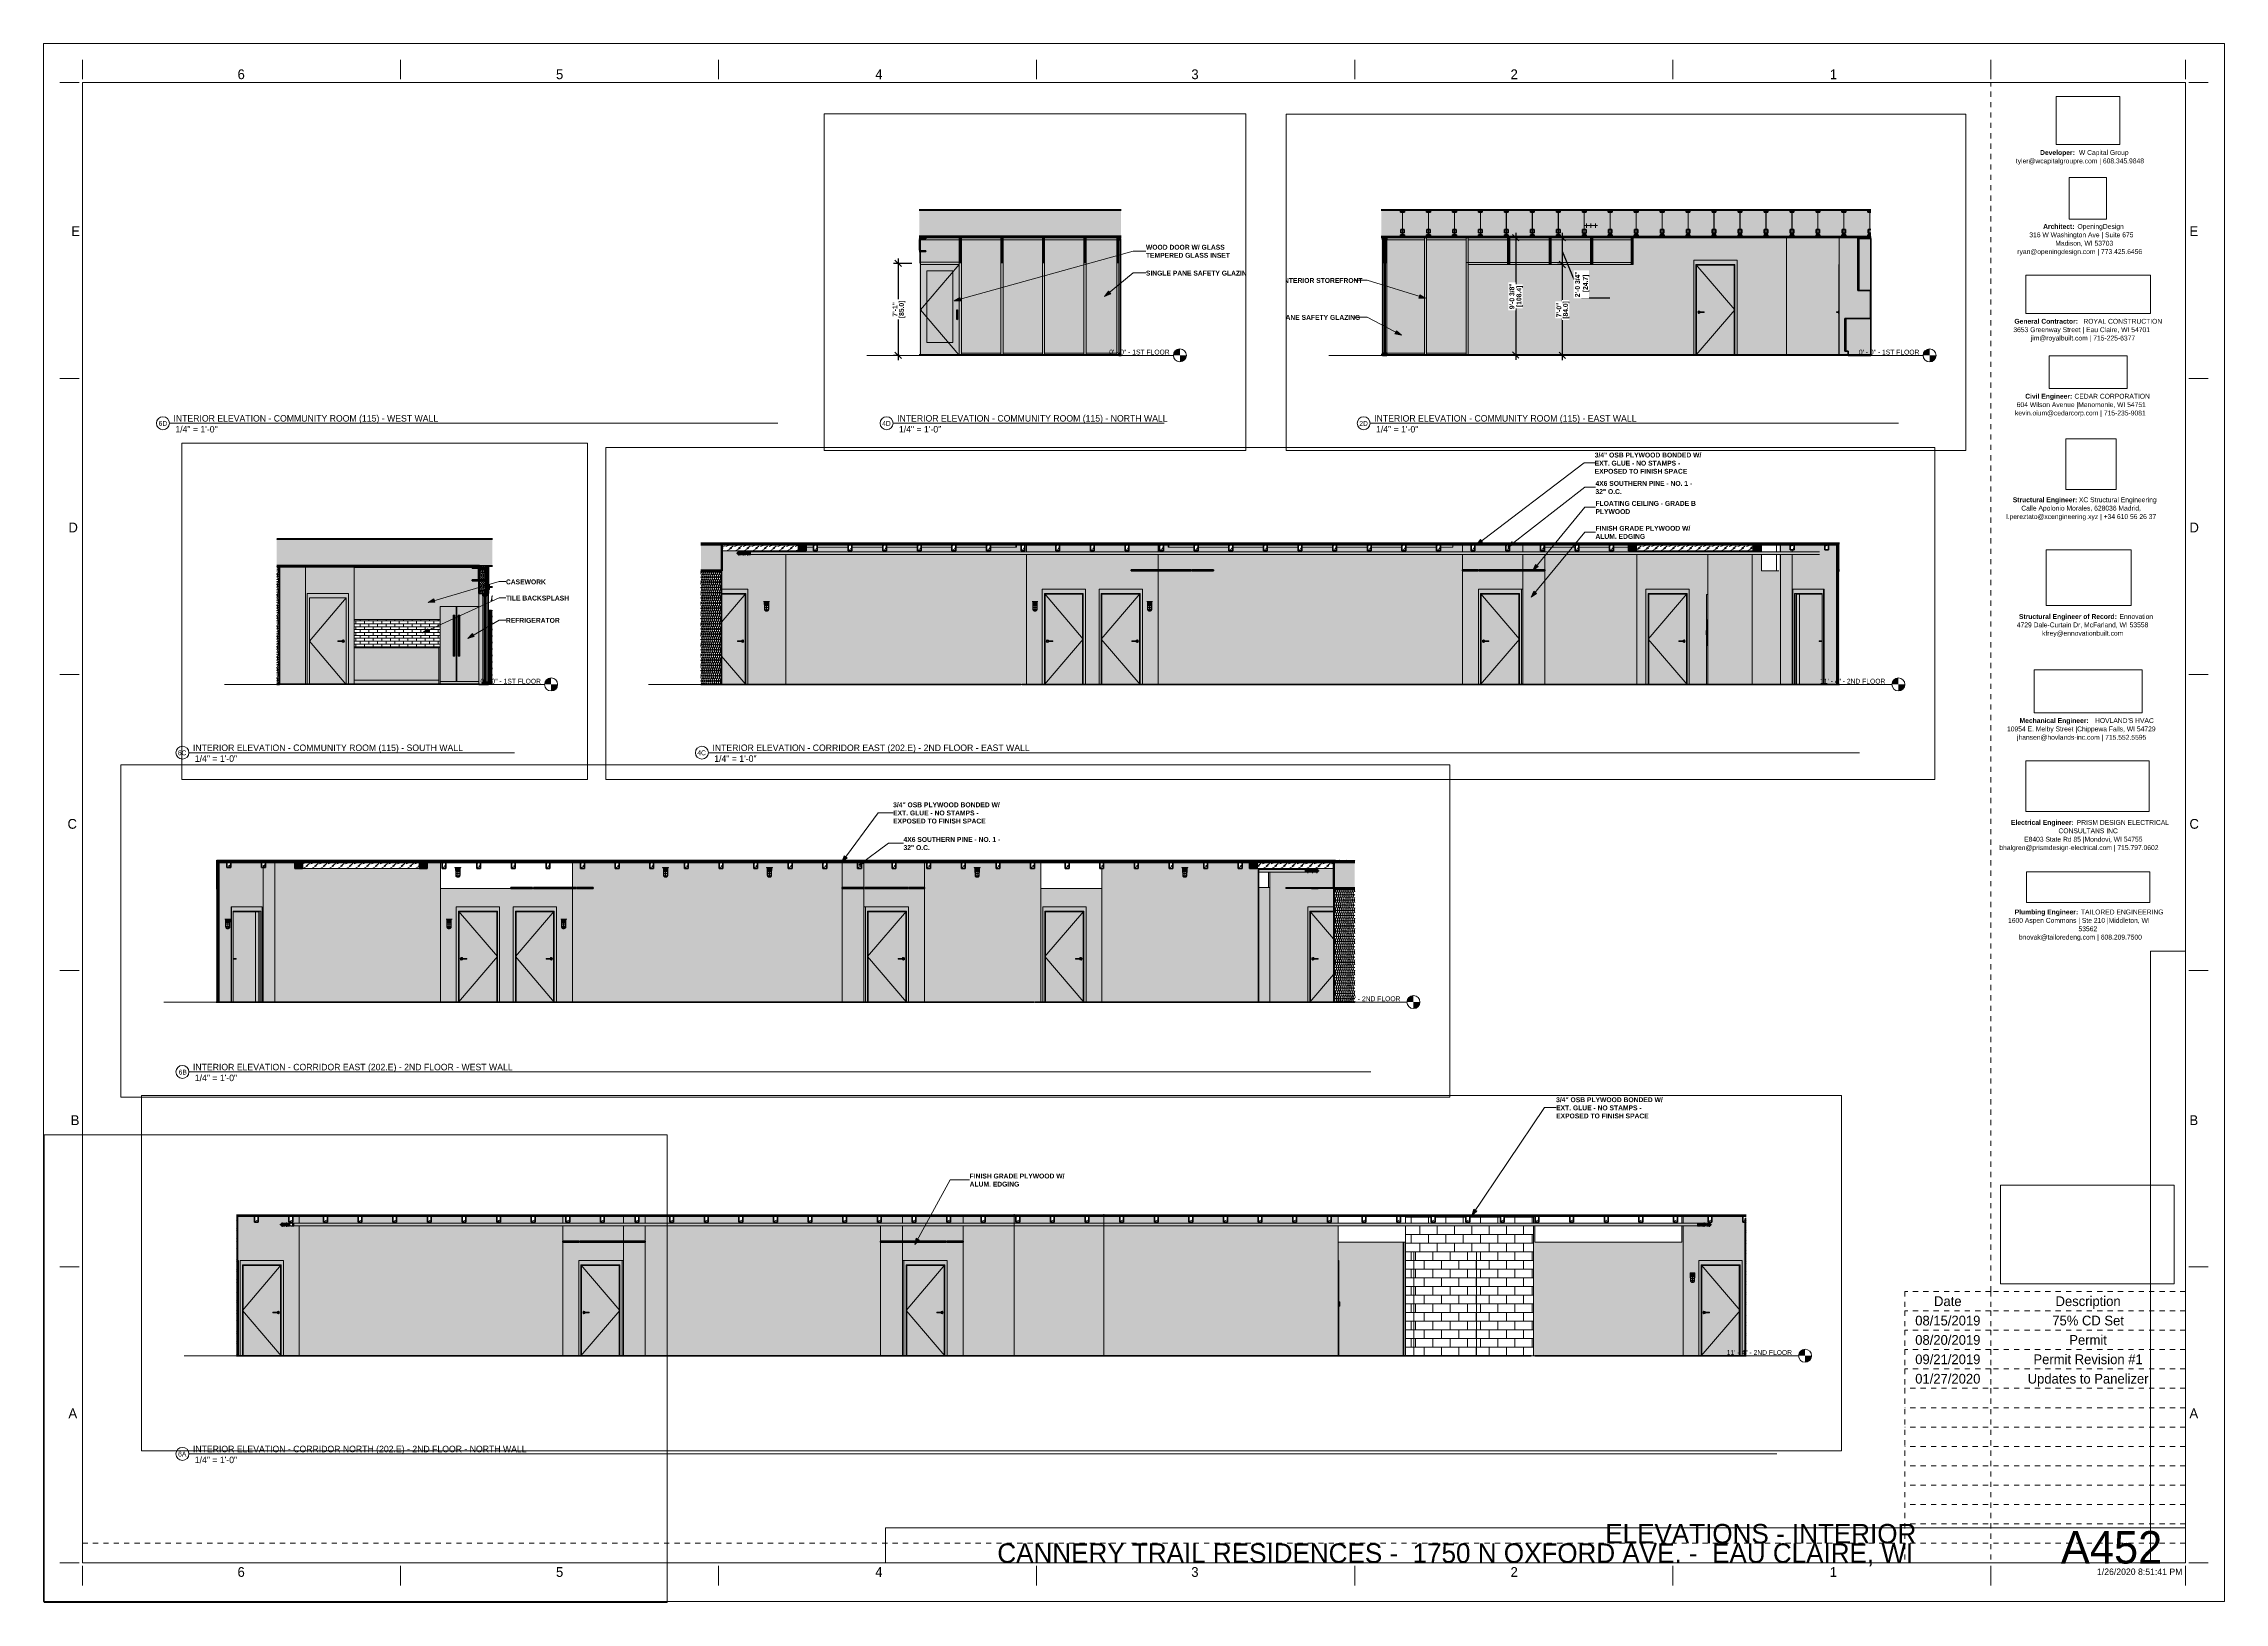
# Paper-space layout 'Layout1' of a CAD drawing. Header units: inches. Extents: x 0 to 42, y 0 to 30.
# The model-space entities are those that its viewports show. They can reach past a viewport. Long polylines and large blocks are cut down to what shows.
import ezdxf

# ---------------------------------------------------------------- set-up
doc = ezdxf.new("R2010")
doc.units = ezdxf.units.IN
doc.header["$MEASUREMENT"] = 0
for name, pattern in [('Aligning Line 1_8_', [0.25, 0.125, -0.125]), ('Dash 1_16_', [0.125, 0.0625, -0.0625]), ('Dot 1_32_', [0.03125, 0, -0.03125]), ('Grid Line 1_2_', [0.875, 0.5, -0.125, 0.125, -0.125])]:
    doc.linetypes.add(name, pattern=pattern)
for name, color, linetype, lineweight in [('0-2', 250, 'Continuous', 18), ('0-3', 10, 'Continuous', 9), ('0-4', 90, 'Continuous', 5), ('A-ANNO-DIMS-1', 211, 'Continuous', 30), ('A-CLNG', 13, 'Continuous', 18), ('A-CLNG-1', 251, 'Continuous', 5), ('A-CLNG-2', 7, 'Continuous', 60), ('A-CLNG-3', 250, 'Continuous', 18), ('A-CLNG-4', 13, 'Continuous', 60), ('A-CLNG-5', 13, 'Continuous', 5), ('A-CLNG-PATT-1', 10, 'Continuous', 9), ('A-DETL', 90, 'Dot 1_32_', 13), ('A-DOOR', 31, 'Continuous', 18), ('A-DOOR-10', 31, 'Dash 1_16_', 9), ('A-DOOR-11', 21, 'Continuous', 18), ('A-DOOR-2', 10, 'Dash 1_16_', 9), ('A-DOOR-3', 10, 'Continuous', 9), ('A-DOOR-4', 255, 'Continuous', 18), ('A-DOOR-9', 31, 'Continuous', 9), ('A-DOOR-FRAM', 31, 'Continuous', 9), ('A-DOOR-FRAM-2', 10, 'Continuous', 9), ('A-DOOR-FRAM-3', 31, 'Continuous', 18), ('A-DOOR-FRAM-4', 53, 'Continuous', 18), ('A-DOOR-FRAM-5', 71, 'Continuous', 18), ('A-DOOR-GLAZ', 31, 'Continuous', 9), ('A-FLOR-1', 8, 'Continuous', 5), ('A-FLOR-2', 7, 'Continuous', 60), ('A-FLOR-3', 254, 'Continuous', 5), ('A-FLOR-4', 250, 'Continuous', 18), ('A-FLOR-5', 251, 'Continuous', 5), ('A-FLOR-6', 41, 'Continuous', 5), ('A-FLOR-LEVL', 51, 'Continuous', 9), ('A-FLOR-LEVL-1', 51, 'Grid Line 1_2_', 9), ('A-FLOR-MCUT-1', 250, 'Continuous', 18), ('A-FLOR-PATT-1', 252, 'Continuous', 9), ('A-FLOR-PATT-2', 253, 'Continuous', 9), ('A-FLOR-PATT-3', 10, 'Continuous', 9), ('A-GENM-1', 27, 'Continuous', 9), ('A-GENM-2', 10, 'Continuous', 9), ('A-GLAZ-1', 151, 'Continuous', 9), ('A-GLAZ-2', 250, 'Continuous', 18), ('A-GLAZ-CURT', 52, 'Continuous', 9), ('A-GLAZ-CURT-1', 10, 'Continuous', 9), ('A-GLAZ-CURT-2', 52, 'Continuous', 60), ('A-GLAZ-CURT-3', 7, 'Continuous', 60), ('A-GLAZ-CURT-4', 23, 'Continuous', 9), ('A-GLAZ-CWMG', 51, 'Continuous', 9), ('A-GLAZ-CWMG-1', 57, 'Continuous', 9), ('A-GLAZ-CWMG-2', 10, 'Continuous', 9), ('A-GLAZ-CWMG-3', 51, 'Continuous', 60), ('A-GLAZ-CWMG-4', 7, 'Continuous', 60), ('A-GLAZ-CWMG-5', 9, 'Continuous', 9), ('A-WALL', 113, 'Continuous', 18), ('A-WALL-1', 250, 'Continuous', 18), ('A-WALL-2', 113, 'Continuous', 60), ('A-WALL-3', 113, 'Continuous', 5), ('A-WALL-4', 13, 'Continuous', 18), ('A-WALL-5', 8, 'Continuous', 5), ('A-WALL-6', 7, 'Continuous', 60), ('A-WALL-PATT-1', 111, 'Continuous', 9), ('A-WALL-PATT-2', 252, 'Continuous', 9), ('A-WALL-PATT-3', 253, 'Continuous', 9), ('A-WALL-PATT-4', 135, 'Continuous', 9), ('E-FIRE', 2, 'Continuous', 9), ('E-LITE-EQPM', 33, 'Continuous', 9), ('E-LITE-EQPM-1', 27, 'Continuous', 9), ('E-LITE-EQPM-2', 10, 'Continuous', 9), ('G-ANNO-SCHD', 231, 'Continuous', 9), ('G-ANNO-SYMB', 111, 'Aligning Line 1_8_', 9), ('G-ANNO-TEXT', 231, 'Continuous', 9), ('G-ANNO-TTLB', 6, 'Continuous', 9), ('G-ANNO-TTLB-MEDM', 33, 'Continuous', 20), ('I-WALL', 2, 'Continuous', 18), ('I-WALL-1', 2, 'Continuous', 5), ('I-WALL-2', 90, 'Continuous', 5), ('I-WALL-3', 250, 'Continuous', 18), ('I-WALL-4', 2, 'Continuous', 60), ('I-WALL-5', 8, 'Continuous', 5), ('P-PIPE', 3, 'Continuous', 9), ('P-PIPE-1', 3, 'Continuous', 5), ('P-PIPE-CNTR', 3, 'Continuous', 9), ('Q-CASE', 31, 'Continuous', 9), ('Q-CASE-1', 31, 'Continuous', 60), ('Q-SPCQ', 91, 'Continuous', 9), ('S-BEAM', 12, 'Continuous', 9), ('S-BEAM-2', 10, 'Continuous', 9), ('S-BEAM-3', 7, 'Continuous', 60), ('S-BEAM-4', 150, 'Continuous', 9), ('S-BEAM-5', 35, 'Continuous', 9), ('S-FNDN-1', 250, 'Continuous', 18)]:
    doc.layers.add(name, color=color, linetype=linetype, lineweight=lineweight)
doc.layers.add('G-ANNO-NPLT', color=191, linetype='Continuous', plot=False)
doc.styles.add('Century Gothic', font='ufonts.com_century-gothic.ttf', dxfattribs={"height": 4.5})
doc.styles.add('Century Gothic_1', font='ufonts.com_century-gothic.ttf', dxfattribs={"height": 0.1875})
doc.styles.add('Century Gothic_2', font='ufonts.com_century-gothic.ttf', dxfattribs={"height": 0.09375})
doc.styles.add('Century Gothic_3', font='ufonts.com_century-gothic.ttf', dxfattribs={"height": 0.125})
doc.styles.add('Century Gothic_4', font='ufonts.com_century-gothic.ttf', dxfattribs={"height": 0.625})
doc.styles.add('Century Gothic_5', font='ufonts.com_century-gothic.ttf', dxfattribs={"height": 0.375})
doc.styles.add('Century Gothic_B', font='GOTHICB.TTF', dxfattribs={"height": 4.5})
doc.styles.add('Century Gothic_B_1', font='GOTHICB.TTF', dxfattribs={"height": 0.09375})
doc.dimstyles.new('OD__1_16__Tol__', dxfattribs={"dimscale": 12, "dimtxt": 4.698757, "dimasz": 0.5, "dimexe": 0.375, "dimexo": 0.25, "dimgap": 0.0625, "dimtad": 1, "dimdec": 4, "dimrnd": 0.0625, "dimzin": 3, "dimdsep": 46, "dimlunit": 4, "dimtxsty": 'Century Gothic_B', "dimblk1": 'OBLIQUE', "dimblk2": 'OBLIQUE', "dimsah": 1, "dimcen": 0.09, "dimdle": 0.375, "dimazin": 0, "dimtfac": 1, "dimtdec": 4, "dimtix": 1, "dimtmove": 0, "dimatfit": 3, "dimfxl": 1, "dimtvp": 1, "dimtfill": 1, "dimfrac": 2, "dimtolj": 1, "dimtzin": 0, "dimlwd": 30, "dimlwe": 30, "dimarcsym": 2})
doc.dimstyles.new('OD__1_16__Tol___1', dxfattribs={"dimscale": 12, "dimtxt": 4.698757, "dimasz": 0.5, "dimexe": 0.375, "dimexo": 0.25, "dimgap": 0.0625, "dimtad": 1, "dimdec": 4, "dimrnd": 0.0625, "dimzin": 3, "dimdsep": 46, "dimlunit": 4, "dimtxsty": 'Century Gothic_B', "dimblk1": 'OBLIQUE', "dimblk2": 'OBLIQUE', "dimsah": 1, "dimcen": 0.09, "dimdle": 0.375, "dimazin": 0, "dimtfac": 1, "dimtdec": 4, "dimtix": 1, "dimtmove": 1, "dimatfit": 3, "dimfxl": 1, "dimtvp": 1, "dimtfill": 1, "dimfrac": 2, "dimtolj": 1, "dimtzin": 0, "dimlwd": 30, "dimlwe": 30, "dimarcsym": 2})
picture_1 = doc.add_image_def('image1.jpg', size_in_pixel=(1176, 668))
picture_2 = doc.add_image_def('image2.jpg', size_in_pixel=(2440, 1006))
picture_3 = doc.add_image_def('image3.jpg', size_in_pixel=(785, 514))
picture_4 = doc.add_image_def('image4.png', size_in_pixel=(300, 300))
picture_5 = doc.add_image_def('image5.jpg', size_in_pixel=(336, 83))
picture_6 = doc.add_image_def('image6.jpg', size_in_pixel=(278, 110))
picture_7 = doc.add_image_def('image7.jpg', size_in_pixel=(302, 126))
picture_8 = doc.add_image_def('image8.jpg', size_in_pixel=(261, 80))
picture_9 = doc.add_image_def('image9.jpg', size_in_pixel=(344, 261))
picture_10 = doc.add_image_def('image10.jpg', size_in_pixel=(547, 610))
picture_11 = doc.add_image_def('image11.jpg', size_in_pixel=(95, 1663))
picture_12 = doc.add_image_def('image12.jpg', size_in_pixel=(3536, 95))
pattern_1 = [(161.57, (0.24, 0.24), (-1.920451243, 0.000150352), [0, -13.661, 1.517, 0]), (18.43, (-0.24, 0.24), (-1.920451243, -0.000150352), [0, -13.661, 1.517, 0]), (108.43, (0.24, 0.24), (0.959969074, -4.80073665), [4.553, -10.625]), (71.57, (-0.24, 0.24), (0.959969074, 4.80073665), [4.553, -10.625])]
pattern_2 = [(0, (0, 0), (7.68, 1.92), [0.634, -5.126, 0.634, -5.126, -30.72]), (0, (0, 0), (7.68, 1.92), [-11.52, 0.634, -10.886, 0.634, -5.126, -13.44]), (0, (0, 0), (7.68, 1.92), [-28.8, 0.634, -3.206, 0.634, -8.966]), (120, (2.88, 0.96), (-5.50276878, 5.6910751), [0.634, -5.126, 0.634, -5.126, -30.72]), (120, (2.88, 0.96), (-5.50276878, 5.6910751), [-11.52, 0.634, -10.886, 0.634, -5.126, -13.44]), (120, (2.88, 0.96), (-5.50276878, 5.6910751), [-28.8, 0.634, -3.206, 0.634, -8.966]), (240, (3.84, 4.8), (-2.17723122, -7.6110751), [0.634, -5.126, 0.634, -5.126, -30.72]), (240, (3.84, 4.8), (-2.17723122, -7.6110751), [-11.52, 0.634, -10.886, 0.634, -5.126, -13.44]), (240, (3.84, 4.8), (-2.17723122, -7.6110751), [-28.8, 0.634, -3.206, 0.634, -8.966])]
pattern_3 = [(0, (0, 0), (0, 2.399), []), (315, (0, 0), (2.3985062, 0), [3.393, -3.393]), (45, (0, 0), (2.3985062, 0), [3.393, -3.393])]
pattern_4 = [(0, (0, 0), (15.36, 3.84), [0.634, -10.886, 0.634, -10.886, -61.44]), (0, (0, 0), (15.36, 3.84), [-23.04, 0.634, -22.406, 0.634, -10.886, -26.88]), (0, (0, 0), (15.36, 3.84), [-57.6, 0.634, -7.046, 0.634, -18.566]), (120, (5.76, 1.92), (-11.0055376, 11.3821502), [0.634, -10.886, 0.634, -10.886, -61.44]), (120, (5.76, 1.92), (-11.0055376, 11.3821502), [-23.04, 0.634, -22.406, 0.634, -10.886, -26.88]), (120, (5.76, 1.92), (-11.0055376, 11.3821502), [-57.6, 0.634, -7.046, 0.634, -18.566]), (240, (7.68, 9.6), (-4.3544624, -15.2221502), [0.634, -10.886, 0.634, -10.886, -61.44]), (240, (7.68, 9.6), (-4.3544624, -15.2221502), [-23.04, 0.634, -22.406, 0.634, -10.886, -26.88]), (240, (7.68, 9.6), (-4.3544624, -15.2221502), [-57.6, 0.634, -7.046, 0.634, -18.566])]
pattern_5 = [(135, (0, 0), (-2.12132034, -2.12132034), [])]
pattern_6 = [(0, (-2727.378, 0), (7.68, 1.92), [0.634, -5.126, 0.634, -5.126, -30.72]), (0, (-2727.378, 0), (7.68, 1.92), [-11.52, 0.634, -10.886, 0.634, -5.126, -13.44]), (0, (-2727.378, 0), (7.68, 1.92), [-28.8, 0.634, -3.206, 0.634, -8.966]), (120, (-2724.498, 0.96), (-5.502769, 5.691075), [0.634, -5.126, 0.634, -5.126, -30.72]), (120, (-2724.498, 0.96), (-5.502769, 5.691075), [-11.52, 0.634, -10.886, 0.634, -5.126, -13.44]), (120, (-2724.498, 0.96), (-5.502769, 5.691075), [-28.8, 0.634, -3.206, 0.634, -8.966]), (240, (-2723.538, 4.8), (-2.177231, -7.611075), [0.634, -5.126, 0.634, -5.126, -30.72]), (240, (-2723.538, 4.8), (-2.177231, -7.611075), [-11.52, 0.634, -10.886, 0.634, -5.126, -13.44]), (240, (-2723.538, 4.8), (-2.177231, -7.611075), [-28.8, 0.634, -3.206, 0.634, -8.966])]
pattern_7 = [(0, (-2727.378, 0), (0, 2.399), []), (315, (-2727.378, 0), (2.3985062, 0), [3.393, -3.393]), (45, (-2727.378, 0), (2.3985062, 0), [3.393, -3.393])]
pattern_8 = [(216.87, (-2724.18, 7.997), (23.9897714, 15.993643), [3.998, -35.986]), (206.565, (-2719.382, 5.598), (-7.99708, -7.996619), [8.941, -8.941]), (198.435, (-2719.382, 1.599), (-15.9938446, -7.997098), [5.058, -20.23])]
pattern_9 = [(161.57, (5973.0864, 0.24), (-1.92045124, 0.00015035), [0, -13.661, 1.517, 0]), (18.43, (5972.6064, 0.24), (-1.92045124, -0.00015035), [0, -13.661, 1.517, 0]), (108.43, (5973.0864, 0.24), (0.95996907, -4.80073665), [4.553, -10.625]), (71.57, (5972.6064, 0.24), (0.95996907, 4.80073665), [4.553, -10.625])]
pattern_10 = [(216.87, (3.199, 7.997), (23.9897714, 15.99364286), [3.998, -35.986]), (206.565, (7.997, 5.598), (-7.9970807, -7.996619), [8.941, -8.941]), (198.435, (7.997, 1.599), (-15.9938446, -7.9970983), [5.058, -20.23])]
pattern_11 = [(161.57, (4106.5174, 0.24), (-1.92045124, 0.00015035), [0, -13.661, 1.517, 0]), (18.43, (4106.0374, 0.24), (-1.92045124, -0.00015035), [0, -13.661, 1.517, 0]), (108.43, (4106.5174, 0.24), (0.95996907, -4.80073665), [4.553, -10.625]), (71.57, (4106.0374, 0.24), (0.95996907, 4.80073665), [4.553, -10.625])]
pattern_12 = [(216.87, (10975.55, 7.997), (23.9897714, 15.993643), [3.998, -35.986]), (206.565, (10980.348, 5.598), (-7.99708, -7.996619), [8.941, -8.941]), (198.435, (10980.348, 1.599), (-15.9938446, -7.997098), [5.058, -20.23])]
pattern_13 = [(45, (8558.9714, 0), (-4.75176, 4.75176), []), (45, (8558.9714, 7.2), (-4.75176, 4.75176), [])]
pattern_14 = [(0, (8558.9714, 0), (15.36, 3.84), [0.634, -10.886, 0.634, -10.886, -61.44]), (0, (8558.9714, 0), (15.36, 3.84), [-23.04, 0.634, -22.406, 0.634, -10.886, -26.88]), (0, (8558.9714, 0), (15.36, 3.84), [-57.6, 0.634, -7.046, 0.634, -18.566]), (120, (8564.7314, 1.92), (-11.005538, 11.38215), [0.634, -10.886, 0.634, -10.886, -61.44]), (120, (8564.7314, 1.92), (-11.005538, 11.38215), [-23.04, 0.634, -22.406, 0.634, -10.886, -26.88]), (120, (8564.7314, 1.92), (-11.005538, 11.38215), [-57.6, 0.634, -7.046, 0.634, -18.566]), (240, (8566.6514, 9.6), (-4.354462, -15.22215), [0.634, -10.886, 0.634, -10.886, -61.44]), (240, (8566.6514, 9.6), (-4.354462, -15.22215), [-23.04, 0.634, -22.406, 0.634, -10.886, -26.88]), (240, (8566.6514, 9.6), (-4.354462, -15.22215), [-57.6, 0.634, -7.046, 0.634, -18.566])]

# ---------------------------------------------------------------- blocks, each defined once
blk = doc.blocks.new('OD Title Block - 30x42 - CDs - one-598439-ELEVATIONS - INTERIOR')
at = {"layer": 'G-ANNO-TTLB'}
for p, q in [((-0.01, 30.014), (41.99, 30.014)), ((-0.01, 0.014), (-0.01, 30.014)), ((41.99, 0.014), (41.99, 30.014)), ((-0.01, 0.014), (41.99, 0.014))]:
    blk.add_line(p, q, dxfattribs=at)
at = {"layer": 'G-ANNO-TTLB', "linetype": 'Dot 1_32_', "lineweight": 13}
for p, q in [((37.49, 5.989), (37.49, 29.264)), ((0.74, 1.137), (35.905, 1.137))]:
    blk.add_line(p, q, dxfattribs=at)
at = {"layer": 'G-ANNO-TTLB-MEDM'}
for p, q in [((0.74, 29.326), (0.74, 29.701)), ((6.865, 29.326), (6.865, 29.701)), ((12.99, 29.326), (12.99, 29.701)), ((19.115, 29.326), (19.115, 29.701)), ((25.24, 29.326), (25.24, 29.701)), ((31.365, 29.326), (31.365, 29.701)), ((37.49, 29.326), (37.49, 29.701)), ((41.24, 29.326), (41.24, 29.701)), ((0.677, 29.264), (0.302, 29.264)), ((0.74, 29.264), (41.24, 29.264)), ((0.74, 29.264), (0.74, 0.764)), ((41.24, 29.264), (41.24, 0.764)), ((41.302, 29.264), (41.677, 29.264)), ((0.677, 23.564), (0.302, 23.564)), ((41.302, 23.564), (41.677, 23.564)), ((0.677, 17.864), (0.302, 17.864)), ((41.302, 17.864), (41.677, 17.864)), ((0.677, 12.164), (0.302, 12.164)), ((41.302, 12.164), (41.677, 12.164)), ((0.677, 6.464), (0.302, 6.464)), ((41.302, 6.464), (41.677, 6.464)), ((0.677, 0.764), (0.302, 0.764)), ((0.74, 0.764), (41.24, 0.764)), ((0.74, 0.701), (0.74, 0.326)), ((6.865, 0.701), (6.865, 0.326)), ((12.99, 0.701), (12.99, 0.326)), ((19.115, 0.701), (19.115, 0.326)), ((25.24, 0.701), (25.24, 0.326)), ((31.365, 0.701), (31.365, 0.326)), ((37.49, 0.701), (37.49, 0.326)), ((41.24, 0.701), (41.24, 0.326)), ((41.302, 0.764), (41.677, 0.764))]:
    blk.add_line(p, q, dxfattribs=at)
at = {"layer": 'G-ANNO-TTLB', "attachment_point": 1}
for s, insert, char_height, width, style in [('6', (3.725, 29.517), 0.188, 0.17675, 'Century Gothic_1'), ('5', (9.858, 29.517), 0.188, 0.17675, 'Century Gothic_1'), ('4', (16.007, 29.517), 0.188, 0.17675, 'Century Gothic_1'), ('3', (22.094, 29.517), 0.188, 0.17675, 'Century Gothic_1'), ('2', (28.242, 29.517), 0.188, 0.17675, 'Century Gothic_1'), ('1', (34.391, 29.517), 0.188, 0.17675, 'Century Gothic_1'), ('tyler@wcapitalgroupre.com | 608.345.9848', (37.974, 27.802), 0.09375, 3.36141, 'Century Gothic_2'), ('Developer: ', (38.44, 27.964), 0.09375, 0.90584, 'Century Gothic_B_1'), ('W Capital Group', (39.188, 27.964), 0.09375, 1.32878, 'Century Gothic_2'), ('E', (0.523, 26.497), 0.188, 0.17044, 'Century Gothic_1'), ('Architect: ', (38.499, 26.54), 0.09375, 0.80169, 'Century Gothic_B_1'), ('OpeningDesign', (39.16, 26.54), 0.09375, 1.212, 'Century Gothic_2'), ('E', (41.317, 26.497), 0.188, 0.17044, 'Century Gothic_1'), ('ryan@openingdesign.com | 773.425.6456', (38.002, 26.056), 0.09375, 3.21937, 'Century Gothic_2'), ('316 W Washington Ave | Suite 675', (38.233, 26.379), 0.09375, 2.65756, 'Century Gothic_2'), ('Madison, WI 53703', (38.733, 26.217), 0.09375, 1.44556, 'Century Gothic_2'), ('3653 Greenway Street | Eau Claire, WI 54701', (37.925, 24.552), 0.09375, 3.4845, 'Century Gothic_2'), ('General Contractor: ', (37.946, 24.714), 0.09375, 1.60969, 'Century Gothic_B_1'), ('jim@royalbuilt.com | 715-225-6377', (38.263, 24.391), 0.09375, 2.66387, 'Century Gothic_2'), ('ROYAL CONSTRUCTION', (39.274, 24.714), 0.09375, 1.82116, 'Century Gothic_2'), ('604 Wilson Avenue |Menomonie, WI 54751', (37.99, 23.109), 0.09375, 3.32669, 'Century Gothic_2'), ('Civil Engineer: ', (38.154, 23.271), 0.09375, 1.14888, 'Century Gothic_B_1'), ('CEDAR CORPORATION', (39.102, 23.271), 0.09375, 1.78012, 'Century Gothic_2'), ('kevin.oium@cedarcorp.com | 715-235-9081', (37.956, 22.948), 0.09375, 3.40559, 'Century Gothic_2'), ('Structural Engineer: ', (37.914, 21.277), 0.09375, 1.54341, 'Century Gothic_B_1'), ('Calle Apolonio Morales, 628036 Madrid, ', (38.078, 21.116), 0.09375, 3.15309, 'Century Gothic_2'), ('XC Structural Engineering', (39.188, 21.277), 0.09375, 1.96319, 'Century Gothic_2'), ('D', (0.468, 20.791), 0.188, 0.23672, 'Century Gothic_1'), ('l.pereztato@xcengineering.xyz | +34 610 56 26 37', (37.787, 20.954), 0.09375, 3.81591, 'Century Gothic_2'), ('D', (41.317, 20.791), 0.188, 0.23672, 'Century Gothic_1'), ('Structural Engineer of Record: ', (38.034, 19.03), 0.09375, 2.34509, 'Century Gothic_B_1'), ('Ennovation', (39.969, 19.03), 0.0937, 0.87428, 'Century Gothic_2'), ('4729 Dale-Curtain Dr, McFarland, WI 53558', (37.992, 18.869), 0.09375, 3.32037, 'Century Gothic_2'), ('kfrey@ennovationbuilt.com', (38.479, 18.707), 0.09375, 2.13994, 'Century Gothic_2'), ('10954 E. Melby Street |Chippewa Falls, WI 54729', (37.803, 16.865), 0.09375, 3.77487, 'Century Gothic_2'), ('Mechanical Engineer: ', (38.045, 17.026), 0.09375, 1.76119, 'Century Gothic_B_1'), ("HOVLAND'S HVAC", (39.498, 17.026), 0.09375, 1.42663, 'Century Gothic_2'), ('jhansen@hovlands-inc.com | 715.552.5595', (37.996, 16.704), 0.09375, 3.31091, 'Century Gothic_2'), ('C', (0.45, 15.084), 0.188, 0.25881, 'Century Gothic_1'), ('Electrical Engineer: ', (37.88, 15.064), 0.09375, 1.53394, 'Century Gothic_B_1'), ('E8403 State Rd 85 |Mondovi, WI 54755', (38.133, 14.741), 0.09375, 2.9795, 'Century Gothic_2'), ('CONSULTANS INC', (38.794, 14.903), 0.09375, 1.37613, 'Century Gothic_2'), ('PRISM DESIGN ELECTRICAL ', (39.146, 15.064), 0.09375, 2.09891, 'Century Gothic_2'), ('C', (41.317, 15.084), 0.188, 0.25881, 'Century Gothic_1'), ('bhalgren@prismdesign-electrical.com | 715.797.0602', (37.656, 14.58), 0.09375, 4.13469, 'Century Gothic_2'), ('1600 Aspen Commons | Ste 210 |Middleton, WI ', (37.823, 13.178), 0.09375, 3.77172, 'Century Gothic_2'), ('Plumbing Engineer: ', (37.951, 13.34), 0.09375, 1.54656, 'Century Gothic_B_1'), ('TAILORED ENGINEERING', (39.227, 13.34), 0.09375, 1.87166, 'Century Gothic_2'), ('bnovak@tailoredeng.com | 608.209.7500', (38.034, 12.856), 0.09375, 3.21622, 'Century Gothic_2'), ('53562', (39.18, 13.017), 0.0937, 0.44188, 'Century Gothic_2'), ('B', (0.512, 9.378), 0.188, 0.18306, 'Century Gothic_1'), ('B', (41.317, 9.378), 0.188, 0.18306, 'Century Gothic_1'), ('A', (0.468, 3.734), 0.188, 0.23672, 'Century Gothic_1'), ('A', (41.317, 3.734), 0.188, 0.23672, 'Century Gothic_1'), ('6', (3.724, 0.679), 0.188, 0.17675, 'Century Gothic_1'), ('5', (9.858, 0.679), 0.188, 0.17675, 'Century Gothic_1'), ('4', (16.007, 0.679), 0.188, 0.17675, 'Century Gothic_1'), ('3', (22.093, 0.679), 0.188, 0.17675, 'Century Gothic_1'), ('2', (28.242, 0.679), 0.188, 0.17675, 'Century Gothic_1'), ('1', (34.39, 0.679), 0.188, 0.17675, 'Century Gothic_1')]:
    blk.add_mtext(s, dxfattribs=dict(at, insert=insert, char_height=char_height, width=width, style=style))
at = {"layer": 'G-ANNO-TTLB'}
image = blk.add_image(picture_9, insert=(38.752, 28.068), size_in_units=(1.226, 0.93), dxfattribs=at)
image.dxf.flags = 7
image = blk.add_image(picture_10, insert=(38.999, 26.632), size_in_units=(0.719, 0.802), rotation=0, dxfattribs=at)
image.dxf.flags = 7
image = blk.add_image(picture_8, insert=(38.163, 24.818), size_in_units=(2.404, 0.737), dxfattribs=at)
image.dxf.flags = 7
image = blk.add_image(picture_7, insert=(38.612, 23.375), size_in_units=(1.506, 0.628), dxfattribs=at)
image.dxf.flags = 7
image = blk.add_image(picture_4, insert=(38.938, 21.431), size_in_units=(0.97, 0.97), dxfattribs=at)
image.dxf.flags = 7
image = blk.add_image(picture_3, insert=(38.558, 19.194), size_in_units=(1.638, 1.072), dxfattribs=at)
image.dxf.flags = 7
image = blk.add_image(picture_6, insert=(38.326, 17.131), size_in_units=(2.077, 0.822), dxfattribs=at)
image.dxf.flags = 7
image = blk.add_image(picture_2, insert=(38.167, 15.226), size_in_units=(2.376, 0.98), dxfattribs=at)
image.dxf.flags = 7
image = blk.add_image(picture_5, insert=(38.179, 13.479), size_in_units=(2.372, 0.586), dxfattribs=at)
image.dxf.flags = 7
image = blk.add_image(picture_11, insert=(40.567, 0.764), size_in_units=(0.673, 11.775), dxfattribs=at)
image.dxf.flags = 7
image = blk.add_image(picture_1, insert=(37.679, 6.133), size_in_units=(3.341, 1.898), dxfattribs=at)
image.dxf.flags = 7
image = blk.add_image(picture_12, insert=(16.203, 0.764), size_in_units=(25.037, 0.673), dxfattribs=at)
image.dxf.flags = 7
blk = doc.blocks.new('Viewport - All On-568496-ELEVATIONS - INTERIOR')
at = {"layer": 'G-ANNO-TTLB'}
for start, end in [(360, 180), (180, 360)]:
    blk.add_arc((-0.125, 0), 0.125, start, end, dxfattribs=at)
blk = doc.blocks.new('CTR - 1st Phase - Shell_rvt-2-INTERIOR ELEVATION - COMMUNITY ROOM _115_ - NORTH WALL')
at = {"layer": 'A-CLNG-1'}
blk.add_hatch(color=256, dxfattribs=at).paths.add_polyline_path([(11471.802, 109.5), (11471.802, 110), (11285.242, 110), (11285.242, 109.5), (11469.789, 109.5)], flags=0)
at = {"layer": 'A-CLNG-PATT-1'}
h = blk.add_hatch(dxfattribs=at)
h.set_pattern_fill('FP_11', color=256, style=0, pattern_type=2)
h.set_pattern_definition([(0, (1766.828, 0), (15.36, 3.84), [0.634, -10.886, 0.634, -10.886, -61.44]), (0, (1766.828, 0), (15.36, 3.84), [-23.04, 0.634, -22.406, 0.634, -10.886, -26.88]), (0, (1766.828, 0), (15.36, 3.84), [-57.6, 0.634, -7.046, 0.634, -18.566]), (120, (1772.588, 1.92), (-11.0055376, 11.3821502), [0.634, -10.886, 0.634, -10.886, -61.44]), (120, (1772.588, 1.92), (-11.0055376, 11.3821502), [-23.04, 0.634, -22.406, 0.634, -10.886, -26.88]), (120, (1772.588, 1.92), (-11.0055376, 11.3821502), [-57.6, 0.634, -7.046, 0.634, -18.566]), (240, (1774.508, 9.6), (-4.3544624, -15.2221502), [0.634, -10.886, 0.634, -10.886, -61.44]), (240, (1774.508, 9.6), (-4.3544624, -15.2221502), [-23.04, 0.634, -22.406, 0.634, -10.886, -26.88]), (240, (1774.508, 9.6), (-4.3544624, -15.2221502), [-57.6, 0.634, -7.046, 0.634, -18.566])])
h.paths.add_polyline_path([(11469.789, 108.875), (11471.802, 108.875), (11471.802, 109.5), (11285.242, 109.5), (11285.242, 108.875), (11467.789, 108.875)], flags=0)
at = {"layer": 'A-FLOR-1'}
blk.add_hatch(color=256, dxfattribs=at).paths.add_polyline_path([(11285.242, 134.75), (11471.802, 134.75), (11471.802, 134.875), (11285.242, 134.875), (11285.242, 134.765)], flags=0)
at = {"layer": 'A-FLOR-PATT-1'}
h = blk.add_hatch(dxfattribs=at)
h.set_pattern_fill('FP_7', color=256, style=0, pattern_type=2)
h.set_pattern_definition([(161.57, (1767.068, 0.24), (-1.920451243, 0.000150352), [0, -13.661, 1.517, 0]), (18.43, (1766.588, 0.24), (-1.920451243, -0.000150352), [0, -13.661, 1.517, 0]), (108.43, (1767.068, 0.24), (0.959969074, -4.80073665), [4.553, -10.625]), (71.57, (1766.588, 0.24), (0.959969074, 4.80073665), [4.553, -10.625])])
h.paths.add_polyline_path([(11331.882, 110), (11471.802, 110), (11471.802, 134), (11285.242, 134), (11285.242, 110)], flags=0)
at = {"layer": 'A-FLOR-PATT-2'}
h = blk.add_hatch(dxfattribs=at)
h.set_pattern_fill('FP_8', color=256, style=0, pattern_type=2)
h.set_pattern_definition([(0, (1766.828, 0), (7.68, 1.92), [0.634, -5.126, 0.634, -5.126, -30.72]), (0, (1766.828, 0), (7.68, 1.92), [-11.52, 0.634, -10.886, 0.634, -5.126, -13.44]), (0, (1766.828, 0), (7.68, 1.92), [-28.8, 0.634, -3.206, 0.634, -8.966]), (120, (1769.708, 0.96), (-5.50276878, 5.6910751), [0.634, -5.126, 0.634, -5.126, -30.72]), (120, (1769.708, 0.96), (-5.50276878, 5.6910751), [-11.52, 0.634, -10.886, 0.634, -5.126, -13.44]), (120, (1769.708, 0.96), (-5.50276878, 5.6910751), [-28.8, 0.634, -3.206, 0.634, -8.966]), (240, (1770.668, 4.8), (-2.17723122, -7.6110751), [0.634, -5.126, 0.634, -5.126, -30.72]), (240, (1770.668, 4.8), (-2.17723122, -7.6110751), [-11.52, 0.634, -10.886, 0.634, -5.126, -13.44]), (240, (1770.668, 4.8), (-2.17723122, -7.6110751), [-28.8, 0.634, -3.206, 0.634, -8.966])])
h.paths.add_polyline_path([(11285.242, 134.875), (11471.802, 134.875), (11471.802, 135.165), (11285.242, 135.165), (11285.242, 134.963)], flags=0)
h = blk.add_hatch(dxfattribs=at)
h.set_pattern_fill('FP_9', color=256, style=0, pattern_type=2)
h.set_pattern_definition([(0, (1766.828, 0), (0, 2.399), []), (315, (1766.828, 0), (2.3985062, 0), [3.393, -3.393]), (45, (1766.828, 0), (2.3985062, 0), [3.393, -3.393])])
h.paths.add_polyline_path([(11378.522, 134), (11471.802, 134), (11471.802, 134.75), (11285.242, 134.75), (11285.242, 134), (11331.882, 134)], flags=0)
at = {"layer": 'A-FLOR-PATT-3'}
h = blk.add_hatch(dxfattribs=at)
h.set_pattern_fill('FP_10', color=256, style=0, pattern_type=2)
h.set_pattern_definition([(135, (1766.828, 0), (-2.1213203, -2.1213203), [])])
h.paths.add_polyline_path([(11399.055, 0), (11471.802, 0), (11471.802, 0.375), (11285.242, 0.374), (11285.242, 0), (11378.522, 0)], flags=0)
at = {"layer": 'A-CLNG-2'}
for p, q in [((11471.802, 110), (11285.242, 110)), ((11285.242, 108.875), (11471.802, 108.875))]:
    blk.add_line(p, q, dxfattribs=at)
at = {"layer": 'A-CLNG-3'}
blk.add_line((11471.802, 109.5), (11285.242, 109.5), dxfattribs=at)
at = {"layer": 'A-FLOR-2'}
for p, q in [((11285.242, 110), (11471.802, 110)), ((11471.802, 0.375), (11285.242, 0.375))]:
    blk.add_line(p, q, dxfattribs=at)
at = {"layer": 'A-FLOR-MCUT-1'}
for p, q in [((11471.802, 134.875), (11285.242, 134.875)), ((11471.802, 134.75), (11285.242, 134.75)), ((11471.802, 134), (11285.242, 134)), ((11471.802, 0), (11285.242, 0))]:
    blk.add_line(p, q, dxfattribs=at)
blk = doc.blocks.new('CTR - 1st Phase - Structure_rvt-2-INTERIOR ELEVATION - COMMUNITY ROOM _115_ - NORTH WALL')
at = {"layer": 'S-BEAM'}
h = blk.add_hatch(dxfattribs=at)
h.set_pattern_fill('FP_12', color=256, style=0, pattern_type=2)
h.set_pattern_definition([(45, (1766.828, 0), (-4.7517576, 4.7517576), []), (45, (1766.828, 7.2), (-4.7517576, 4.7517576), [])])
h.paths.add_polyline_path([(11286.305, 95.875), (11291.239, 95.875), (11291.239, 96.685), (11286.305, 96.69), (11285.886, 96.803), (11285.564, 97.124), (11285.447, 97.562), (11285.464, 106.75), (11285.564, 107.126), (11285.886, 107.447), (11286.324, 107.565), (11291.239, 107.565), (11291.239, 108.375), (11285.242, 108.375), (11285.242, 95.875)], flags=0)
at = {"layer": 'S-BEAM-3'}
for p, q in [((11291.239, 108.375), (11285.242, 108.375)), ((11291.239, 107.565), (11291.239, 108.375)), ((11286.324, 107.565), (11291.239, 107.565)), ((11285.447, 97.562), (11285.447, 106.687)), ((11291.239, 96.685), (11286.324, 96.685)), ((11291.239, 95.875), (11291.239, 96.685)), ((11285.242, 95.875), (11291.239, 95.875))]:
    blk.add_line(p, q, dxfattribs=at)
for centre, start, end in [((11286.324, 106.687), 90, 180), ((11286.324, 97.562), 180, 270)]:
    blk.add_arc(centre, 0.878, start, end, dxfattribs=at)
blk = doc.blocks.new('System Panel - SINGLE PANE - SAFETY GLAZING-2183543-INTERIOR ELEVATION - COMMUNITY ROOM _115_ - NORTH WALL')
at = {"layer": 'A-GLAZ-CURT'}
blk.add_hatch(color=256, dxfattribs=at).paths.add_polyline_path([(11467.789, 2), (11467.789, 106.75), (11439.43, 106.75), (11439.43, 2)], flags=0)
blk = doc.blocks.new('Rectangular Mullion - 2_ x 4_ - INTERIOR-2183534-INTERIOR ELEVATION - COMMUNITY ROOM _115_ - NORTH WALL')
at = {"layer": 'A-GLAZ-CWMG'}
blk.add_hatch(color=256, dxfattribs=at).paths.add_polyline_path([(11467.789, 0.375), (11467.789, 2), (11439.43, 2), (11439.43, 0.375)], flags=0)
for p, q in [((11439.43, 0.375), (11439.43, 2)), ((11439.43, 2), (11467.789, 2)), ((11467.789, 2), (11467.789, 0.375))]:
    blk.add_line(p, q, dxfattribs=at)
blk = doc.blocks.new('Rectangular Mullion - 2_ x 4_ - INTERIOR-2183545-INTERIOR ELEVATION - COMMUNITY ROOM _115_ - NORTH WALL')
at = {"layer": 'A-GLAZ-CWMG'}
blk.add_hatch(color=256, dxfattribs=at).paths.add_polyline_path([(11467.789, 85), (11469.789, 85), (11469.789, 108.75), (11467.789, 108.75), (11467.789, 106.75)], flags=0)
for p, q in [((11467.789, 108.75), (11469.789, 108.75)), ((11467.789, 85), (11467.789, 108.75)), ((11469.789, 85), (11469.789, 106.75))]:
    blk.add_line(p, q, dxfattribs=at)
blk = doc.blocks.new('System Panel - SINGLE PANE - SAFETY GLAZING-2183546-INTERIOR ELEVATION - COMMUNITY ROOM _115_ - NORTH WALL')
at = {"layer": 'A-GLAZ-CURT'}
blk.add_hatch(color=256, dxfattribs=at).paths.add_polyline_path([(11399.055, 2), (11399.055, 106.75), (11362.68, 106.75), (11362.68, 2), (11378.522, 2)], flags=0)
blk = doc.blocks.new('STOREFRONT DOOR - WOOD STILE W_ GLASS INSET-2189325-INTERIOR ELEVATION - COMMUNITY ROOM _115_ - NORTH WALL')
at = {"layer": 'A-DOOR-9'}
for points in [[(11320.305, 41), (11320.305, 42.5), (11320.114, 42.457), (11320.031, 42.415), (11319.928, 42.324), (11319.849, 42.195), (11319.811, 42.047), (11319.814, 41.931), (11319.807, 41.814), (11319.821, 41.066), (11319.822, 41), (11320.222, 41)], [(11320.805, 41), (11320.788, 41.069), (11320.763, 42.19), (11320.738, 42.25), (11320.612, 42.389), (11320.496, 42.457), (11320.434, 42.483), (11320.305, 42.483), (11320.305, 41), (11320.788, 41)], [(11319.805, 34), (11320.305, 34), (11320.305, 41), (11319.805, 41), (11319.805, 38.013)], [(11320.788, 34), (11320.805, 34), (11320.788, 41), (11320.305, 41), (11320.305, 34), (11320.738, 34)], [(11320.305, 32.5), (11320.305, 34), (11319.805, 34), (11319.818, 33.789), (11319.823, 32.869), (11319.912, 32.697), (11320.011, 32.6), (11320.114, 32.543), (11320.222, 32.511)], [(11320.305, 32.5), (11320.512, 32.549), (11320.598, 32.6), (11320.658, 32.646), (11320.745, 32.766), (11320.796, 32.931), (11320.796, 33.069), (11320.796, 33.137), (11320.793, 33.708), (11320.788, 34), (11320.305, 34), (11320.305, 32.517)]]:
    blk.add_hatch(color=256, dxfattribs=at).paths.add_polyline_path(points, flags=0)
at = {"layer": 'A-DOOR-FRAM'}
h = blk.add_hatch(color=256, dxfattribs=at)
h.paths.add_polyline_path([(11287.242, 0.375), (11322.305, 0.375), (11322.305, 84), (11286.305, 84), (11286.305, 0.375), (11286.492, 0.375)], flags=0)
h.paths.add_polyline_path([(11316.305, 12), (11292.305, 12), (11292.305, 78), (11316.305, 78), (11316.305, 16.893)], flags=0)
h.paths.add_polyline_path([(11320.305, 32.5), (11320.114, 32.543), (11320.031, 32.585), (11319.951, 32.646), (11319.849, 32.805), (11319.814, 32.931), (11319.816, 33.082), (11319.814, 33.137), (11319.817, 33.708), (11319.805, 34), (11319.826, 41.344), (11319.817, 41.649), (11319.814, 41.848), (11319.814, 41.931), (11319.814, 42.069), (11319.854, 42.207), (11319.872, 42.25), (11319.966, 42.365), (11320.114, 42.457), (11320.222, 42.489), (11320.327, 42.497), (11320.496, 42.457), (11320.612, 42.389), (11320.681, 42.324), (11320.763, 42.19), (11320.799, 42.047), (11320.796, 41.931), (11320.802, 41.814), (11320.788, 41.068), (11320.805, 40.915), (11320.787, 32.869), (11320.719, 32.725), (11320.598, 32.6), (11320.496, 32.543), (11320.434, 32.517)], flags=0)
at = {"layer": 'A-DOOR-GLAZ'}
blk.add_hatch(color=256, dxfattribs=at).paths.add_polyline_path([(11316.305, 12), (11316.305, 78), (11292.305, 78), (11292.305, 12), (11308.562, 12)], flags=0)
at = {"layer": 'A-DOOR-10'}
for p, q in [((11286.305, 42), (11322.305, 84)), ((11321.983, 0.375), (11286.305, 42))]:
    blk.add_line(p, q, dxfattribs=at)
at = {"layer": 'A-DOOR-9'}
for p, q in [((11319.805, 41), (11319.805, 34)), ((11320.805, 34), (11320.805, 41))]:
    blk.add_line(p, q, dxfattribs=at)
at = {"layer": 'A-DOOR-9', "flags": 128}
for points in [[(11319.805, 42), (11319.805, 41.999), (11319.805, 41.997), (11319.805, 41.993), (11319.805, 41.987), (11319.805, 41.98), (11319.805, 41.971), (11319.805, 41.961), (11319.805, 41.949), (11319.805, 41.936), (11319.805, 41.921), (11319.805, 41.905), (11319.805, 41.887), (11319.805, 41.868), (11319.805, 41.847), (11319.805, 41.825), (11319.805, 41.802), (11319.805, 41.778), (11319.805, 41.752), (11319.805, 41.725), (11319.805, 41.697), (11319.805, 41.667), (11319.805, 41.637), (11319.805, 41.606), (11319.805, 41.574), (11319.805, 41.54), (11319.805, 41.506), (11319.805, 41.471), (11319.805, 41.436), (11319.805, 41.399), (11319.805, 41.362), (11319.805, 41.325), (11319.805, 41.287), (11319.805, 41.248), (11319.805, 41.209), (11319.805, 41.17), (11319.805, 41.13), (11319.805, 41.091), (11319.805, 41.051), (11319.805, 41.011), (11319.805, 41)], [(11320.805, 41), (11320.805, 41.04), (11320.805, 41.08), (11320.805, 41.12), (11320.805, 41.159), (11320.805, 41.199), (11320.805, 41.238), (11320.805, 41.276), (11320.805, 41.315), (11320.805, 41.352), (11320.805, 41.389), (11320.805, 41.426), (11320.805, 41.462), (11320.805, 41.497), (11320.805, 41.531), (11320.805, 41.565), (11320.805, 41.597), (11320.805, 41.629), (11320.805, 41.659), (11320.805, 41.689), (11320.805, 41.717), (11320.805, 41.745), (11320.805, 41.771), (11320.805, 41.796), (11320.805, 41.819), (11320.805, 41.841), (11320.805, 41.862), (11320.805, 41.882), (11320.805, 41.9), (11320.805, 41.917), (11320.805, 41.932), (11320.805, 41.946), (11320.805, 41.958), (11320.805, 41.969), (11320.805, 41.978), (11320.805, 41.985), (11320.805, 41.991), (11320.805, 41.996), (11320.805, 41.999), (11320.805, 42), (11320.805, 42)], [(11319.805, 34), (11319.805, 33.96), (11319.805, 33.92), (11319.805, 33.88), (11319.805, 33.841), (11319.805, 33.801), (11319.805, 33.762), (11319.805, 33.724), (11319.805, 33.685), (11319.805, 33.648), (11319.805, 33.611), (11319.805, 33.574), (11319.805, 33.538), (11319.805, 33.503), (11319.805, 33.469), (11319.805, 33.435), (11319.805, 33.403), (11319.805, 33.371), (11319.805, 33.341), (11319.805, 33.311), (11319.805, 33.283), (11319.805, 33.255), (11319.805, 33.229), (11319.805, 33.204), (11319.805, 33.181), (11319.805, 33.159), (11319.805, 33.138), (11319.805, 33.118), (11319.805, 33.1), (11319.805, 33.083), (11319.805, 33.068), (11319.805, 33.054), (11319.805, 33.042), (11319.805, 33.031), (11319.805, 33.022), (11319.805, 33.015), (11319.805, 33.009), (11319.805, 33.004), (11319.805, 33.001), (11319.805, 33), (11319.805, 33)], [(11320.805, 33), (11320.805, 33.001), (11320.805, 33.003), (11320.805, 33.007), (11320.805, 33.013), (11320.805, 33.02), (11320.805, 33.029), (11320.805, 33.039), (11320.805, 33.051), (11320.805, 33.064), (11320.805, 33.079), (11320.805, 33.095), (11320.805, 33.113), (11320.805, 33.132), (11320.805, 33.153), (11320.805, 33.175), (11320.805, 33.198), (11320.805, 33.222), (11320.805, 33.248), (11320.805, 33.275), (11320.805, 33.303), (11320.805, 33.333), (11320.805, 33.363), (11320.805, 33.394), (11320.805, 33.426), (11320.805, 33.46), (11320.805, 33.494), (11320.805, 33.529), (11320.805, 33.564), (11320.805, 33.601), (11320.805, 33.638), (11320.805, 33.675), (11320.805, 33.713), (11320.805, 33.752), (11320.805, 33.791), (11320.805, 33.83), (11320.805, 33.87), (11320.805, 33.909), (11320.805, 33.949), (11320.805, 33.989), (11320.805, 34)]]:
    blk.add_lwpolyline(points, dxfattribs=at)
at = {"layer": 'A-DOOR-FRAM'}
for p, q in [((11322.305, 84), (11286.305, 84)), ((11286.305, 84), (11286.305, 0.372)), ((11322.305, 0.375), (11322.305, 84)), ((11292.305, 78), (11316.305, 78)), ((11292.305, 12), (11292.305, 78)), ((11316.305, 78), (11316.305, 12)), ((11316.305, 12), (11292.305, 12))]:
    blk.add_line(p, q, dxfattribs=at)
blk = doc.blocks.new('Rectangular Mullion - 2_ x 4_ - INTERIOR-2183535-INTERIOR ELEVATION - COMMUNITY ROOM _115_ - NORTH WALL')
at = {"layer": 'A-GLAZ-CWMG'}
blk.add_hatch(color=256, dxfattribs=at).paths.add_polyline_path([(11437.43, 106.75), (11437.43, 108.75), (11401.055, 108.75), (11401.055, 106.75)], flags=0)
for p, q in [((11401.055, 106.75), (11401.055, 108.75)), ((11437.43, 108.75), (11401.055, 108.75)), ((11437.43, 108.75), (11437.43, 106.75)), ((11437.43, 106.75), (11401.055, 106.75))]:
    blk.add_line(p, q, dxfattribs=at)
blk = doc.blocks.new('Rectangular Mullion - 2_ x 4_ - INTERIOR-2183536-INTERIOR ELEVATION - COMMUNITY ROOM _115_ - NORTH WALL')
at = {"layer": 'A-GLAZ-CWMG'}
blk.add_hatch(color=256, dxfattribs=at).paths.add_polyline_path([(11286.324, 106.75), (11322.305, 106.75), (11322.305, 108.75), (11286.305, 108.75), (11286.324, 108.375), (11291.239, 108.375), (11291.239, 107.565), (11286.305, 107.56), (11286.305, 106.75)], flags=0)
for p, q in [((11286.305, 108.375), (11286.305, 108.75)), ((11322.305, 108.75), (11286.305, 108.75)), ((11322.305, 108.75), (11322.305, 106.75)), ((11286.305, 106.75), (11286.305, 107.565)), ((11322.305, 106.75), (11286.305, 106.75))]:
    blk.add_line(p, q, dxfattribs=at)
blk = doc.blocks.new('Rectangular Mullion - 2_ x 4_ - INTERIOR-2183537-INTERIOR ELEVATION - COMMUNITY ROOM _115_ - NORTH WALL')
at = {"layer": 'A-GLAZ-CWMG'}
blk.add_hatch(color=256, dxfattribs=at).paths.add_polyline_path([(11362.68, 0.375), (11399.055, 0.375), (11399.055, 2), (11362.68, 2)], flags=0)
for p, q in [((11362.68, 0.375), (11362.68, 2)), ((11362.68, 2), (11399.055, 2)), ((11399.055, 2), (11399.055, 0.375))]:
    blk.add_line(p, q, dxfattribs=at)
blk = doc.blocks.new('Rectangular Mullion - 2_ x 4_ - INTERIOR-2183539-INTERIOR ELEVATION - COMMUNITY ROOM _115_ - NORTH WALL')
at = {"layer": 'A-GLAZ-CWMG'}
blk.add_hatch(color=256, dxfattribs=at).paths.add_polyline_path([(11401.055, 0.375), (11401.055, 85), (11399.055, 85), (11399.055, 0.375)], flags=0)
for p, q in [((11399.055, 85), (11399.055, 0.375)), ((11401.055, 85), (11401.055, 0.375))]:
    blk.add_line(p, q, dxfattribs=at)
blk = doc.blocks.new('Rectangular Mullion - 2_ x 4_ - INTERIOR-2183540-INTERIOR ELEVATION - COMMUNITY ROOM _115_ - NORTH WALL')
at = {"layer": 'A-GLAZ-CWMG'}
blk.add_hatch(color=256, dxfattribs=at).paths.add_polyline_path([(11324.305, 0.375), (11324.305, 85), (11322.305, 85), (11322.305, 0.375)], flags=0)
for p, q in [((11322.305, 85), (11322.305, 0.375)), ((11324.305, 85), (11324.305, 0.375))]:
    blk.add_line(p, q, dxfattribs=at)
blk = doc.blocks.new('Rectangular Mullion - 2_ x 4_ - INTERIOR-V4-INTERIOR ELEVATION - COMMUNITY ROOM _115_ - NORTH WALL')
at = {"layer": 'A-GLAZ-CWMG'}
blk.add_hatch(color=256, dxfattribs=at).paths.add_polyline_path([(11285.242, 0.375), (11286.305, 0.375), (11286.305, 85), (11285.242, 85), (11285.242, 12)], flags=0)
blk.add_line((11286.305, 85), (11286.305, 0.372), dxfattribs=at)
blk = doc.blocks.new('Rectangular Mullion - 2_ x 4_ - INTERIOR-2183541-INTERIOR ELEVATION - COMMUNITY ROOM _115_ - NORTH WALL')
at = {"layer": 'A-GLAZ-CWMG'}
blk.add_hatch(color=256, dxfattribs=at).paths.add_polyline_path([(11467.789, 106.75), (11467.789, 108.75), (11439.43, 108.75), (11439.43, 106.75)], flags=0)
for p, q in [((11439.43, 106.75), (11439.43, 108.75)), ((11467.789, 108.75), (11439.43, 108.75)), ((11467.789, 108.75), (11467.789, 106.75)), ((11467.789, 106.75), (11439.43, 106.75))]:
    blk.add_line(p, q, dxfattribs=at)
blk = doc.blocks.new('System Panel - SINGLE PANE - SAFETY GLAZING-2179331-INTERIOR ELEVATION - COMMUNITY ROOM _115_ - NORTH WALL')
at = {"layer": 'A-GLAZ-CURT'}
blk.add_hatch(color=256, dxfattribs=at).paths.add_polyline_path([(11471.802, 2), (11471.802, 106.75), (11471.289, 106.75), (11471.289, 2)], flags=0)
at = {"layer": 'A-GLAZ-CURT-2'}
for p, q in [((11471.802, 106.75), (11471.289, 106.75)), ((11471.289, 106.75), (11471.289, 2)), ((11471.289, 2), (11471.802, 2))]:
    blk.add_line(p, q, dxfattribs=at)
blk = doc.blocks.new('Rectangular Mullion - 2_ x 4_ - INTERIOR-2179403-INTERIOR ELEVATION - COMMUNITY ROOM _115_ - NORTH WALL')
at = {"layer": 'A-GLAZ-CWMG'}
blk.add_hatch(color=256, dxfattribs=at).paths.add_polyline_path([(11471.289, 106.75), (11471.802, 106.75), (11471.802, 108.75), (11469.789, 108.75), (11469.789, 106.75)], flags=0)
at = {"layer": 'A-GLAZ-CWMG-3'}
for p, q in [((11471.802, 108.75), (11469.789, 108.75)), ((11469.789, 108.75), (11469.789, 106.75)), ((11469.789, 106.75), (11471.802, 106.75))]:
    blk.add_line(p, q, dxfattribs=at)
blk = doc.blocks.new('Rectangular Mullion - 2_ x 4_ - INTERIOR-2179404-INTERIOR ELEVATION - COMMUNITY ROOM _115_ - NORTH WALL')
at = {"layer": 'A-GLAZ-CWMG'}
blk.add_hatch(color=256, dxfattribs=at).paths.add_polyline_path([(11469.789, 0.375), (11471.802, 0.375), (11471.802, 2), (11469.789, 2)], flags=0)
at = {"layer": 'A-GLAZ-CWMG-3'}
for p, q in [((11471.802, 2), (11469.789, 2)), ((11469.789, 2), (11469.789, 0)), ((11469.789, 0), (11471.802, 0))]:
    blk.add_line(p, q, dxfattribs=at)
blk = doc.blocks.new('Rectangular Mullion - 2_ x 4_ - INTERIOR-2179406-INTERIOR ELEVATION - COMMUNITY ROOM _115_ - NORTH WALL')
at = {"layer": 'A-GLAZ-CWMG'}
blk.add_hatch(color=256, dxfattribs=at).paths.add_polyline_path([(11471.289, 2), (11471.289, 106.75), (11469.789, 106.75), (11469.789, 2)], flags=0)
blk = doc.blocks.new('System Panel - Glazed-2179509-INTERIOR ELEVATION - COMMUNITY ROOM _115_ - NORTH WALL')
at = {"layer": 'A-GLAZ-CURT'}
blk.add_hatch(color=256, dxfattribs=at).paths.add_polyline_path([(11291.239, 86), (11322.305, 86), (11322.305, 106.75), (11286.305, 106.75), (11286.324, 96.685), (11291.239, 96.685), (11291.239, 95.875), (11286.305, 95.875), (11286.324, 86)], flags=0)
blk = doc.blocks.new('Rectangular Mullion - 2_ x 4_ - INTERIOR-2183555-INTERIOR ELEVATION - COMMUNITY ROOM _115_ - NORTH WALL')
at = {"layer": 'A-GLAZ-CWMG'}
blk.add_hatch(color=256, dxfattribs=at).paths.add_polyline_path([(11467.789, 0.375), (11469.789, 0.375), (11469.789, 85), (11467.789, 85), (11467.789, 2)], flags=0)
for p, q in [((11467.789, 0.375), (11467.789, 85)), ((11469.789, 2), (11469.789, 85))]:
    blk.add_line(p, q, dxfattribs=at)
blk = doc.blocks.new('Rectangular Mullion - 2_ x 4_ - INTERIOR-2183542-INTERIOR ELEVATION - COMMUNITY ROOM _115_ - NORTH WALL')
at = {"layer": 'A-GLAZ-CWMG'}
blk.add_hatch(color=256, dxfattribs=at).paths.add_polyline_path([(11316.305, 84), (11322.305, 84), (11322.305, 86), (11286.305, 86), (11286.305, 84), (11292.305, 84)], flags=0)
for p, q in [((11286.305, 84), (11286.305, 86)), ((11322.305, 86), (11286.305, 86)), ((11322.305, 86), (11322.305, 84)), ((11322.305, 84), (11286.305, 84))]:
    blk.add_line(p, q, dxfattribs=at)
blk = doc.blocks.new('Rectangular Mullion - 2_ x 4_ - INTERIOR-2183532-INTERIOR ELEVATION - COMMUNITY ROOM _115_ - NORTH WALL')
at = {"layer": 'A-GLAZ-CWMG'}
blk.add_hatch(color=256, dxfattribs=at).paths.add_polyline_path([(11439.43, 85), (11439.43, 108.75), (11437.43, 108.75), (11437.43, 85)], flags=0)
for p, q in [((11437.43, 108.75), (11439.43, 108.75)), ((11437.43, 108.75), (11437.43, 85)), ((11439.43, 108.75), (11439.43, 85))]:
    blk.add_line(p, q, dxfattribs=at)
blk = doc.blocks.new('Rectangular Mullion - 2_ x 4_ - INTERIOR-2183531-INTERIOR ELEVATION - COMMUNITY ROOM _115_ - NORTH WALL')
at = {"layer": 'A-GLAZ-CWMG'}
blk.add_hatch(color=256, dxfattribs=at).paths.add_polyline_path([(11324.305, 85), (11324.305, 108.75), (11322.305, 108.75), (11322.305, 85)], flags=0)
for p, q in [((11322.305, 108.75), (11324.305, 108.75)), ((11322.305, 108.75), (11322.305, 85)), ((11324.305, 108.75), (11324.305, 85))]:
    blk.add_line(p, q, dxfattribs=at)
blk = doc.blocks.new('Rectangular Mullion - 2_ x 4_ - INTERIOR-V5-INTERIOR ELEVATION - COMMUNITY ROOM _115_ - NORTH WALL')
at = {"layer": 'A-GLAZ-CWMG'}
h = blk.add_hatch(color=256, dxfattribs=at)
h.paths.add_polyline_path([(11286.305, 85), (11286.305, 95.875), (11285.242, 95.875), (11285.242, 85)], flags=0)
h.paths.add_polyline_path([(11286.305, 96.69), (11286.305, 107.56), (11285.886, 107.447), (11285.564, 107.126), (11285.447, 106.687), (11285.447, 97.562), (11285.591, 97.097), (11285.886, 96.803)], flags=0)
h.paths.add_polyline_path([(11286.305, 108.375), (11286.305, 108.75), (11285.242, 108.75), (11285.242, 108.375)], flags=0)
for p, q in [((11285.242, 108.75), (11286.305, 108.75)), ((11286.305, 108.75), (11286.305, 108.375)), ((11286.305, 107.565), (11286.305, 96.685)), ((11286.305, 95.875), (11286.305, 85))]:
    blk.add_line(p, q, dxfattribs=at)
blk = doc.blocks.new('CTR - 1st Phase - Shell_rvt-3-INTERIOR ELEVATION - COMMUNITY ROOM _115_ - EAST WALL')
at = {"layer": 'A-CLNG-1'}
blk.add_hatch(color=256, dxfattribs=at).paths.add_polyline_path([(-3373.128, 109.5), (-2920.574, 109.5), (-2920.574, 109.875), (-2920.544, 109.875), (-2920.544, 110), (-3373.128, 110), (-3373.128, 109.514)], flags=0)
at = {"layer": 'A-CLNG-PATT-1'}
h = blk.add_hatch(dxfattribs=at)
h.set_pattern_fill('FP_17', color=256, style=0, pattern_type=2)
h.set_pattern_definition([(0, (75.524, 0), (15.36, 3.84), [0.634, -10.886, 0.634, -10.886, -61.44]), (0, (75.524, 0), (15.36, 3.84), [-23.04, 0.634, -22.406, 0.634, -10.886, -26.88]), (0, (75.524, 0), (15.36, 3.84), [-57.6, 0.634, -7.046, 0.634, -18.566]), (120, (81.284, 1.92), (-11.0055376, 11.38215), [0.634, -10.886, 0.634, -10.886, -61.44]), (120, (81.284, 1.92), (-11.0055376, 11.38215), [-23.04, 0.634, -22.406, 0.634, -10.886, -26.88]), (120, (81.284, 1.92), (-11.0055376, 11.38215), [-57.6, 0.634, -7.046, 0.634, -18.566]), (240, (83.204, 9.6), (-4.3544624, -15.22215), [0.634, -10.886, 0.634, -10.886, -61.44]), (240, (83.204, 9.6), (-4.3544624, -15.22215), [-23.04, 0.634, -22.406, 0.634, -10.886, -26.88]), (240, (83.204, 9.6), (-4.3544624, -15.22215), [-57.6, 0.634, -7.046, 0.634, -18.566])])
h.paths.add_polyline_path([(-2934.687, 108.875), (-2920.574, 108.875), (-2920.574, 109.5), (-3373.128, 109.482), (-3373.128, 108.875), (-2944.949, 108.875)], flags=0)
at = {"layer": 'A-FLOR-1'}
blk.add_hatch(color=256, dxfattribs=at).paths.add_polyline_path([(-3373.128, 134.75), (-2920.544, 134.75), (-2920.544, 134.875), (-3373.128, 134.875), (-3373.128, 134.753)], flags=0)
at = {"layer": 'A-FLOR-PATT-1'}
h = blk.add_hatch(dxfattribs=at)
h.set_pattern_fill('FP_13', color=256, style=0, pattern_type=2)
h.set_pattern_definition([(161.57, (75.764, 0.24), (-1.92045124, 0.00015035), [0, -13.661, 1.517, 0]), (18.43, (75.284, 0.24), (-1.92045124, -0.00015035), [0, -13.661, 1.517, 0]), (108.43, (75.764, 0.24), (0.95996907, -4.80073665), [4.553, -10.625]), (71.57, (75.284, 0.24), (0.95996907, 4.80073665), [4.553, -10.625])])
h.paths.add_polyline_path([(-3104.406, 110), (-2920.544, 110), (-2920.544, 134), (-3373.128, 134), (-3373.128, 110), (-3111.478, 110)], flags=0)
at = {"layer": 'A-FLOR-PATT-2'}
h = blk.add_hatch(dxfattribs=at)
h.set_pattern_fill('FP_14', color=256, style=0, pattern_type=2)
h.set_pattern_definition([(0, (75.524, 0), (7.68, 1.92), [0.634, -5.126, 0.634, -5.126, -30.72]), (0, (75.524, 0), (7.68, 1.92), [-11.52, 0.634, -10.886, 0.634, -5.126, -13.44]), (0, (75.524, 0), (7.68, 1.92), [-28.8, 0.634, -3.206, 0.634, -8.966]), (120, (78.404, 0.96), (-5.5027688, 5.6910751), [0.634, -5.126, 0.634, -5.126, -30.72]), (120, (78.404, 0.96), (-5.5027688, 5.6910751), [-11.52, 0.634, -10.886, 0.634, -5.126, -13.44]), (120, (78.404, 0.96), (-5.5027688, 5.6910751), [-28.8, 0.634, -3.206, 0.634, -8.966]), (240, (79.364, 4.8), (-2.1772312, -7.6110751), [0.634, -5.126, 0.634, -5.126, -30.72]), (240, (79.364, 4.8), (-2.1772312, -7.6110751), [-11.52, 0.634, -10.886, 0.634, -5.126, -13.44]), (240, (79.364, 4.8), (-2.1772312, -7.6110751), [-28.8, 0.634, -3.206, 0.634, -8.966])])
h.paths.add_polyline_path([(-3373.128, 134.875), (-2920.544, 134.875), (-2920.544, 135.121), (-3373.128, 135.121), (-3373.128, 134.997)], flags=0)
h = blk.add_hatch(dxfattribs=at)
h.set_pattern_fill('FP_15', color=256, style=0, pattern_type=2)
h.set_pattern_definition([(0, (75.524, 0), (0, 2.399), []), (315, (75.524, 0), (2.3985062, 0), [3.393, -3.393]), (45, (75.524, 0), (2.3985062, 0), [3.393, -3.393])])
h.paths.add_polyline_path([(-3136.228, 134), (-2920.544, 134), (-2920.544, 134.75), (-3373.128, 134.75), (-3373.128, 134), (-3137.112, 134)], flags=0)
at = {"layer": 'A-FLOR-PATT-3'}
h = blk.add_hatch(dxfattribs=at)
h.set_pattern_fill('FP_16', color=256, style=0, pattern_type=2)
h.set_pattern_definition([(135, (75.524, 0), (-2.1213203, -2.1213203), [])])
h.paths.add_polyline_path([(-3084.224, 0), (-2920.574, 0), (-2922.542, 0.375), (-3373.128, 0.375), (-3373.128, 0), (-3090.263, 0)], flags=0)
at = {"layer": 'A-CLNG-2'}
for p, q in [((-2920.544, 110), (-3373.128, 110)), ((-3373.128, 108.875), (-2920.544, 108.875))]:
    blk.add_line(p, q, dxfattribs=at)
at = {"layer": 'A-CLNG-3'}
blk.add_line((-2920.544, 109.5), (-3373.128, 109.5), dxfattribs=at)
at = {"layer": 'A-FLOR-2'}
for p, q in [((-3373.128, 110), (-2920.544, 110)), ((-2920.544, 0.375), (-3373.128, 0.375))]:
    blk.add_line(p, q, dxfattribs=at)
at = {"layer": 'A-FLOR-MCUT-1'}
for p, q in [((-2920.544, 134.875), (-3373.128, 134.875)), ((-2920.544, 134.75), (-3373.128, 134.75)), ((-2920.544, 134), (-3373.128, 134)), ((-2920.544, 0), (-3373.128, 0))]:
    blk.add_line(p, q, dxfattribs=at)
blk = doc.blocks.new('TRUSS - 24_-2435176-INTERIOR ELEVATION - COMMUNITY ROOM _115_ - EAST WALL')
at = {"layer": 'S-BEAM-2'}
for p, q in [((-2921.374, 133.75), (-2921.499, 133.75)), ((-2921.499, 132.5), (-2921.499, 111.5)), ((-2921.374, 111.5), (-2921.374, 132.5))]:
    blk.add_line(p, q, dxfattribs=at)
at = {"layer": 'S-BEAM-3'}
for p, q in [((-2923.186, 134), (-2923.186, 132.5)), ((-2920.544, 134), (-2923.186, 134)), ((-2923.186, 132.5), (-2920.544, 132.5)), ((-2920.544, 116.319), (-2923.061, 116.319)), ((-2923.061, 116.319), (-2923.061, 113.066)), ((-2923.061, 113.066), (-2920.544, 113.066)), ((-2923.186, 111.5), (-2923.186, 110)), ((-2920.544, 111.5), (-2923.186, 111.5)), ((-2923.186, 110), (-2920.544, 110))]:
    blk.add_line(p, q, dxfattribs=at)
blk = doc.blocks.new('TRUSS - 24_-V8-INTERIOR ELEVATION - COMMUNITY ROOM _115_ - EAST WALL')
at = {"layer": 'S-BEAM-2'}
for p, q in [((-2945.374, 133.75), (-2945.499, 133.75)), ((-2945.499, 132.5), (-2945.499, 111.5)), ((-2945.374, 111.5), (-2945.374, 132.5))]:
    blk.add_line(p, q, dxfattribs=at)
at = {"layer": 'S-BEAM-3'}
for p, q in [((-2947.186, 134), (-2947.186, 132.5)), ((-2943.686, 134), (-2947.186, 134)), ((-2943.686, 132.5), (-2943.686, 134)), ((-2947.186, 132.5), (-2943.686, 132.5)), ((-2943.811, 116.319), (-2947.061, 116.319)), ((-2947.061, 116.319), (-2947.061, 113.066)), ((-2943.811, 113.066), (-2943.811, 116.319)), ((-2947.061, 113.066), (-2943.811, 113.066)), ((-2947.186, 111.5), (-2947.186, 110)), ((-2943.686, 111.5), (-2947.186, 111.5)), ((-2943.686, 110), (-2943.686, 111.5)), ((-2947.186, 110), (-2943.686, 110))]:
    blk.add_line(p, q, dxfattribs=at)
blk = doc.blocks.new('TRUSS - 24_-2435712-INTERIOR ELEVATION - COMMUNITY ROOM _115_ - EAST WALL')
at = {"layer": 'S-BEAM-2'}
for p, q in [((-3209.374, 133.75), (-3209.499, 133.75)), ((-3209.499, 132.5), (-3209.499, 111.5)), ((-3209.374, 111.5), (-3209.374, 132.5))]:
    blk.add_line(p, q, dxfattribs=at)
at = {"layer": 'S-BEAM-3'}
for p, q in [((-3211.186, 134), (-3211.186, 132.5)), ((-3207.686, 134), (-3211.186, 134)), ((-3207.686, 132.5), (-3207.686, 134)), ((-3211.186, 132.5), (-3207.686, 132.5)), ((-3207.811, 116.503), (-3211.061, 116.503)), ((-3211.061, 116.503), (-3211.061, 113.25)), ((-3207.811, 113.25), (-3207.811, 116.503)), ((-3211.061, 113.25), (-3207.811, 113.25)), ((-3211.186, 111.5), (-3211.186, 110)), ((-3207.686, 111.5), (-3211.186, 111.5)), ((-3207.686, 110), (-3207.686, 111.5)), ((-3211.186, 110), (-3207.686, 110))]:
    blk.add_line(p, q, dxfattribs=at)
blk = doc.blocks.new('CTR - 1st Phase - Structure_rvt-3-INTERIOR ELEVATION - COMMUNITY ROOM _115_ - EAST WALL')
at = {"layer": '0-3'}
for name, p in [('TRUSS - 24_-2435712-INTERIOR ELEVATION - COMMUNITY ROOM _115_ - EAST WALL', (-144, 0)), ('TRUSS - 24_-2435712-INTERIOR ELEVATION - COMMUNITY ROOM _115_ - EAST WALL', (-120, 0)), ('TRUSS - 24_-2435712-INTERIOR ELEVATION - COMMUNITY ROOM _115_ - EAST WALL', (-96, 0)), ('TRUSS - 24_-2435712-INTERIOR ELEVATION - COMMUNITY ROOM _115_ - EAST WALL', (-72, 0)), ('TRUSS - 24_-2435712-INTERIOR ELEVATION - COMMUNITY ROOM _115_ - EAST WALL', (-48, 0)), ('TRUSS - 24_-2435712-INTERIOR ELEVATION - COMMUNITY ROOM _115_ - EAST WALL', (-24, 0)), ('TRUSS - 24_-2435712-INTERIOR ELEVATION - COMMUNITY ROOM _115_ - EAST WALL', (0, 0)), ('TRUSS - 24_-V8-INTERIOR ELEVATION - COMMUNITY ROOM _115_ - EAST WALL', (-240, 0)), ('TRUSS - 24_-V8-INTERIOR ELEVATION - COMMUNITY ROOM _115_ - EAST WALL', (-216, 0)), ('TRUSS - 24_-V8-INTERIOR ELEVATION - COMMUNITY ROOM _115_ - EAST WALL', (-192, 0)), ('TRUSS - 24_-V8-INTERIOR ELEVATION - COMMUNITY ROOM _115_ - EAST WALL', (-168, 0)), ('TRUSS - 24_-V8-INTERIOR ELEVATION - COMMUNITY ROOM _115_ - EAST WALL', (-144, 0)), ('TRUSS - 24_-V8-INTERIOR ELEVATION - COMMUNITY ROOM _115_ - EAST WALL', (-120, 0)), ('TRUSS - 24_-V8-INTERIOR ELEVATION - COMMUNITY ROOM _115_ - EAST WALL', (-96, 0)), ('TRUSS - 24_-V8-INTERIOR ELEVATION - COMMUNITY ROOM _115_ - EAST WALL', (-72, 0)), ('TRUSS - 24_-V8-INTERIOR ELEVATION - COMMUNITY ROOM _115_ - EAST WALL', (-48, 0)), ('TRUSS - 24_-V8-INTERIOR ELEVATION - COMMUNITY ROOM _115_ - EAST WALL', (-24, 0)), ('TRUSS - 24_-V8-INTERIOR ELEVATION - COMMUNITY ROOM _115_ - EAST WALL', (0, 0)), ('TRUSS - 24_-2435176-INTERIOR ELEVATION - COMMUNITY ROOM _115_ - EAST WALL', (0, 0))]:
    blk.add_blockref(name, p, dxfattribs=at)
blk = doc.blocks.new('System Panel - SINGLE PANE - SAFETY GLAZING-2183546-INTERIOR ELEVATION - COMMUNITY ROOM _115_ - EAST WALL')
at = {"layer": 'A-GLAZ-CURT'}
blk.add_hatch(color=256, dxfattribs=at).paths.add_polyline_path([(-3369.514, 2), (-3369.374, 2), (-3369.374, 106.75), (-3370.374, 106.75), (-3370.374, 2)], flags=0)
at = {"layer": 'A-GLAZ-CURT-2'}
for p, q in [((-3370.374, 106.75), (-3370.374, 2)), ((-3369.374, 106.75), (-3370.374, 106.75)), ((-3369.374, 2), (-3369.374, 106.75)), ((-3370.374, 2), (-3369.374, 2))]:
    blk.add_line(p, q, dxfattribs=at)
blk = doc.blocks.new('Rectangular Mullion - 2_ x 4_ - INTERIOR-2183535-INTERIOR ELEVATION - COMMUNITY ROOM _115_ - EAST WALL')
at = {"layer": 'A-GLAZ-CWMG'}
blk.add_hatch(color=256, dxfattribs=at).paths.add_polyline_path([(-3371.874, 106.75), (-3367.874, 106.75), (-3367.874, 108.75), (-3371.874, 108.75)], flags=0)
at = {"layer": 'A-GLAZ-CWMG-3'}
for p, q in [((-3371.874, 108.75), (-3371.874, 106.75)), ((-3367.874, 108.75), (-3371.874, 108.75)), ((-3367.874, 106.75), (-3367.874, 108.75)), ((-3371.874, 106.75), (-3367.874, 106.75))]:
    blk.add_line(p, q, dxfattribs=at)
blk = doc.blocks.new('Rectangular Mullion - 2_ x 4_ - INTERIOR-2183537-INTERIOR ELEVATION - COMMUNITY ROOM _115_ - EAST WALL')
at = {"layer": 'A-GLAZ-CWMG'}
blk.add_hatch(color=256, dxfattribs=at).paths.add_polyline_path([(-3369.374, 0.375), (-3367.874, 0.375), (-3367.874, 2), (-3371.874, 2), (-3371.874, 0.375), (-3369.514, 0.375)], flags=0)
at = {"layer": 'A-GLAZ-CWMG-3'}
for p, q in [((-3371.874, 2), (-3371.874, 0)), ((-3367.874, 2), (-3371.874, 2)), ((-3367.874, 0), (-3367.874, 2)), ((-3371.874, 0), (-3367.874, 0))]:
    blk.add_line(p, q, dxfattribs=at)
blk = doc.blocks.new('Rectangular Mullion - 2_ x 4_ - INTERIOR-2183539-INTERIOR ELEVATION - COMMUNITY ROOM _115_ - EAST WALL')
at = {"layer": 'A-GLAZ-CWMG'}
h = blk.add_hatch(color=256, dxfattribs=at)
h.paths.add_polyline_path([(-3370.374, 2), (-3370.374, 85), (-3371.874, 85), (-3371.874, 2)], flags=0)
h.paths.add_polyline_path([(-3369.374, 2), (-3367.874, 2), (-3367.874, 85), (-3369.374, 85), (-3369.374, 67.559)], flags=0)
for p, q in [((-3371.874, 2), (-3371.874, 85)), ((-3367.874, 85), (-3367.874, 2))]:
    blk.add_line(p, q, dxfattribs=at)
blk = doc.blocks.new('System Panel - SINGLE PANE - SAFETY GLAZING-2330176-INTERIOR ELEVATION - COMMUNITY ROOM _115_ - EAST WALL')
at = {"layer": 'A-GLAZ-CURT'}
blk.add_hatch(color=256, dxfattribs=at).paths.add_polyline_path([(-3146.836, 86), (-3142.124, 86), (-3142.124, 106.75), (-3177.522, 106.75), (-3177.522, 86)], flags=0)
blk = doc.blocks.new('Rectangular Mullion - 2_ x 4_ - INTERIOR-2330177-INTERIOR ELEVATION - COMMUNITY ROOM _115_ - EAST WALL')
at = {"layer": 'A-GLAZ-CWMG'}
blk.add_hatch(color=256, dxfattribs=at).paths.add_polyline_path([(-3140.124, 84), (-3140.124, 108.75), (-3142.124, 108.75), (-3142.124, 84)], flags=0)
for p, q in [((-3142.124, 108.75), (-3140.124, 108.75)), ((-3142.124, 84), (-3142.124, 108.75))]:
    blk.add_line(p, q, dxfattribs=at)
blk = doc.blocks.new('System Panel - SINGLE PANE - SAFETY GLAZING-2330178-INTERIOR ELEVATION - COMMUNITY ROOM _115_ - EAST WALL')
at = {"layer": 'A-GLAZ-CURT'}
blk.add_hatch(color=256, dxfattribs=at).paths.add_polyline_path([(-3217.921, 86), (-3217.921, 106.75), (-3254.319, 106.75), (-3254.319, 86)], flags=0)
blk = doc.blocks.new('System Panel - SINGLE PANE - SAFETY GLAZING-2330183-INTERIOR ELEVATION - COMMUNITY ROOM _115_ - EAST WALL')
at = {"layer": 'A-GLAZ-CURT'}
blk.add_hatch(color=256, dxfattribs=at).paths.add_polyline_path([(-3256.319, 86), (-3256.319, 106.75), (-3292.717, 106.75), (-3292.717, 86), (-3259.982, 86)], flags=0)
blk = doc.blocks.new('System Panel - SINGLE PANE - SAFETY GLAZING-2179331-INTERIOR ELEVATION - COMMUNITY ROOM _115_ - EAST WALL')
at = {"layer": 'A-GLAZ-CURT'}
blk.add_hatch(color=256, dxfattribs=at).paths.add_polyline_path([(-3331.116, 2), (-3294.717, 2), (-3294.717, 106.75), (-3331.116, 106.75), (-3331.116, 67.559)], flags=0)
blk = doc.blocks.new('Rectangular Mullion - 2_ x 4_ - INTERIOR-2179403-INTERIOR ELEVATION - COMMUNITY ROOM _115_ - EAST WALL')
at = {"layer": 'A-GLAZ-CWMG'}
blk.add_hatch(color=256, dxfattribs=at).paths.add_polyline_path([(-3203.409, 106.75), (-3179.522, 106.75), (-3179.522, 108.75), (-3215.921, 108.75), (-3215.921, 106.75)], flags=0)
for p, q in [((-3215.921, 106.75), (-3215.921, 108.75)), ((-3179.522, 108.75), (-3215.921, 108.75)), ((-3179.522, 108.75), (-3179.522, 106.75)), ((-3179.522, 106.75), (-3215.921, 106.75))]:
    blk.add_line(p, q, dxfattribs=at)
blk = doc.blocks.new('Rectangular Mullion - 2_ x 4_ - INTERIOR-V6-INTERIOR ELEVATION - COMMUNITY ROOM _115_ - EAST WALL')
at = {"layer": 'A-GLAZ-CWMG'}
blk.add_hatch(color=256, dxfattribs=at).paths.add_polyline_path([(-3333.116, 106.75), (-3333.116, 108.75), (-3367.874, 108.75), (-3367.874, 106.75), (-3344.841, 106.75)], flags=0)
for p, q in [((-3333.116, 108.75), (-3367.874, 108.75)), ((-3333.116, 108.75), (-3333.116, 106.75)), ((-3333.116, 106.75), (-3367.874, 106.75))]:
    blk.add_line(p, q, dxfattribs=at)
blk = doc.blocks.new('Rectangular Mullion - 2_ x 4_ - INTERIOR-2179404-INTERIOR ELEVATION - COMMUNITY ROOM _115_ - EAST WALL')
at = {"layer": 'A-GLAZ-CWMG'}
blk.add_hatch(color=256, dxfattribs=at).paths.add_polyline_path([(-3333.116, 0.375), (-3333.116, 2), (-3367.874, 2), (-3367.874, 0.375)], flags=0)
for p, q in [((-3367.874, 2), (-3333.116, 2)), ((-3333.116, 2), (-3333.116, 0.375))]:
    blk.add_line(p, q, dxfattribs=at)
blk = doc.blocks.new('Rectangular Mullion - 2_ x 4_ - INTERIOR-2328709-INTERIOR ELEVATION - COMMUNITY ROOM _115_ - EAST WALL')
at = {"layer": 'A-GLAZ-CWMG'}
blk.add_hatch(color=256, dxfattribs=at).paths.add_polyline_path([(-3217.921, 84), (-3215.921, 84), (-3215.921, 108.75), (-3217.921, 108.75), (-3217.921, 86)], flags=0)
for p, q in [((-3217.921, 108.75), (-3215.921, 108.75)), ((-3217.921, 108.75), (-3217.921, 84)), ((-3215.921, 108.75), (-3215.921, 84))]:
    blk.add_line(p, q, dxfattribs=at)
blk = doc.blocks.new('Rectangular Mullion - 2_ x 4_ - INTERIOR-2179406-INTERIOR ELEVATION - COMMUNITY ROOM _115_ - EAST WALL')
at = {"layer": 'A-GLAZ-CWMG'}
blk.add_hatch(color=256, dxfattribs=at).paths.add_polyline_path([(-3292.717, 0.375), (-3292.717, 108.75), (-3294.717, 108.75), (-3294.717, 0.375)], flags=0)
for p, q in [((-3294.717, 108.75), (-3292.717, 108.75)), ((-3294.717, 108.75), (-3294.717, 0.375)), ((-3292.717, 108.75), (-3292.717, 84))]:
    blk.add_line(p, q, dxfattribs=at)
blk = doc.blocks.new('Rectangular Mullion - 2_ x 4_ - INTERIOR-V7-INTERIOR ELEVATION - COMMUNITY ROOM _115_ - EAST WALL')
at = {"layer": 'A-GLAZ-CWMG'}
blk.add_hatch(color=256, dxfattribs=at).paths.add_polyline_path([(-3331.116, 0.375), (-3331.116, 108.75), (-3333.116, 108.75), (-3333.116, 0.375)], flags=0)
for p, q in [((-3333.116, 108.75), (-3331.116, 108.75)), ((-3333.116, 108.75), (-3333.116, 0.375)), ((-3331.116, 108.75), (-3331.116, 0.375))]:
    blk.add_line(p, q, dxfattribs=at)
blk = doc.blocks.new('Rectangular Mullion - 2_ x 4_ - INTERIOR-2179407-INTERIOR ELEVATION - COMMUNITY ROOM _115_ - EAST WALL')
at = {"layer": 'A-GLAZ-CWMG'}
blk.add_hatch(color=256, dxfattribs=at).paths.add_polyline_path([(-3146.836, 106.75), (-3142.124, 106.75), (-3142.124, 108.75), (-3177.522, 108.75), (-3177.522, 106.75), (-3160.979, 106.75)], flags=0)
for p, q in [((-3177.522, 106.75), (-3177.522, 108.75)), ((-3142.124, 108.75), (-3177.522, 108.75)), ((-3142.124, 108.75), (-3142.124, 106.75)), ((-3142.124, 106.75), (-3177.522, 106.75))]:
    blk.add_line(p, q, dxfattribs=at)
blk = doc.blocks.new('HOLLOW METAL - HM - WOOD LEAF - 2-10 x 7-0-2191991-INTERIOR ELEVATION - COMMUNITY ROOM _115_ - EAST WALL')
at = {"layer": 'A-DOOR'}
for points in [[(-2950.199, 40), (-2950.199, 41.181), (-2950.514, 41.181), (-2950.514, 40)], [(-2952.629, 40), (-2951.695, 40), (-2951.695, 40.394), (-2952.404, 40.373), (-2952.547, 40.291), (-2952.607, 40.221), (-2952.654, 40.13), (-2952.667, 40.09), (-2952.666, 40), (-2952.654, 40)], [(-2950.514, 40), (-2950.514, 40.394), (-2951.695, 40.38), (-2951.695, 40), (-2950.598, 40)], [(-2952.285, 39.606), (-2952.104, 39.618), (-2951.695, 39.62), (-2951.695, 40), (-2952.679, 40), (-2952.654, 39.87), (-2952.588, 39.753), (-2952.498, 39.671), (-2952.437, 39.64), (-2952.349, 39.615)], [(-2951.673, 39.606), (-2950.514, 39.62), (-2950.514, 40), (-2951.695, 40), (-2951.695, 39.606)], [(-2950.199, 38.819), (-2950.199, 40), (-2950.514, 40), (-2950.514, 38.819)]]:
    blk.add_hatch(color=256, dxfattribs=at).paths.add_polyline_path(points, flags=0)
at = {"layer": 'A-DOOR-FRAM-3'}
blk.add_hatch(color=256, dxfattribs=at).paths.add_polyline_path([(-2949.848, 0.375), (-2949.699, 0.375), (-2949.699, 84), (-2950.199, 84), (-2950.199, 0.375)], flags=0)
at = {"layer": 'A-DOOR-9'}
for p, q in [((-2950.199, 41.181), (-2950.514, 41.181)), ((-2950.514, 40), (-2950.514, 41.181)), ((-2950.514, 40.394), (-2951.695, 40.394)), ((-2950.514, 38.819), (-2950.514, 40)), ((-2951.695, 39.606), (-2950.514, 39.606)), ((-2950.514, 38.819), (-2950.199, 38.819))]:
    blk.add_line(p, q, dxfattribs=at)
at = {"layer": 'A-DOOR-9', "flags": 128}
for points in [[(-2951.695, 40.394), (-2951.718, 40.394), (-2951.742, 40.394), (-2951.765, 40.394), (-2951.789, 40.394), (-2951.812, 40.394), (-2951.835, 40.394), (-2951.858, 40.394), (-2951.881, 40.394), (-2951.903, 40.394), (-2951.925, 40.394), (-2951.946, 40.394), (-2951.968, 40.394), (-2951.988, 40.394), (-2952.008, 40.394), (-2952.028, 40.394), (-2952.047, 40.394), (-2952.066, 40.394), (-2952.084, 40.394), (-2952.102, 40.394), (-2952.118, 40.394), (-2952.135, 40.394), (-2952.15, 40.394), (-2952.165, 40.394), (-2952.179, 40.394), (-2952.192, 40.394), (-2952.204, 40.394), (-2952.216, 40.394), (-2952.226, 40.394), (-2952.236, 40.394), (-2952.245, 40.394), (-2952.253, 40.394), (-2952.261, 40.394), (-2952.267, 40.394), (-2952.272, 40.394), (-2952.277, 40.394), (-2952.28, 40.394), (-2952.283, 40.394), (-2952.285, 40.394), (-2952.285, 40.394)], [(-2952.285, 39.606), (-2952.285, 39.606), (-2952.283, 39.606), (-2952.281, 39.606), (-2952.278, 39.606), (-2952.274, 39.606), (-2952.268, 39.606), (-2952.262, 39.606), (-2952.255, 39.606), (-2952.247, 39.606), (-2952.239, 39.606), (-2952.229, 39.606), (-2952.219, 39.606), (-2952.207, 39.606), (-2952.195, 39.606), (-2952.182, 39.606), (-2952.168, 39.606), (-2952.154, 39.606), (-2952.139, 39.606), (-2952.123, 39.606), (-2952.106, 39.606), (-2952.089, 39.606), (-2952.071, 39.606), (-2952.053, 39.606), (-2952.033, 39.606), (-2952.014, 39.606), (-2951.994, 39.606), (-2951.973, 39.606), (-2951.952, 39.606), (-2951.931, 39.606), (-2951.909, 39.606), (-2951.887, 39.606), (-2951.864, 39.606), (-2951.841, 39.606), (-2951.818, 39.606), (-2951.795, 39.606), (-2951.772, 39.606), (-2951.748, 39.606), (-2951.725, 39.606), (-2951.701, 39.606), (-2951.695, 39.606)]]:
    blk.add_lwpolyline(points, dxfattribs=at)
at = {"layer": 'A-DOOR-FRAM'}
for p in [(-2950.199, 0.375), (-2949.699, 84)]:
    blk.add_line(p, (-2950.199, 84), dxfattribs=at)
blk = doc.blocks.new('Rectangular Mullion - 2_ x 4_ - INTERIOR-2183532-INTERIOR ELEVATION - COMMUNITY ROOM _115_ - EAST WALL')
at = {"layer": 'A-GLAZ-CWMG'}
h = blk.add_hatch(color=256, dxfattribs=at)
h.paths.add_polyline_path([(-3367.874, 85), (-3367.874, 106.75), (-3369.374, 106.75), (-3369.374, 85)], flags=0)
h.paths.add_polyline_path([(-3370.374, 85), (-3370.374, 106.75), (-3371.874, 106.75), (-3371.874, 85)], flags=0)
for p, q in [((-3371.874, 85), (-3371.874, 106.75)), ((-3367.874, 106.75), (-3367.874, 85))]:
    blk.add_line(p, q, dxfattribs=at)
blk = doc.blocks.new('HOLLOW METAL - HM - WOOD LEAF - 3-0 x 7-0-2191990-INTERIOR ELEVATION - COMMUNITY ROOM _115_ - EAST WALL')
at = {"layer": 'A-DOOR'}
h = blk.add_hatch(color=256, dxfattribs=at)
h.paths.add_polyline_path([(-3081.599, 0.375), (-3046.849, 0.375), (-3046.849, 83.375), (-3081.599, 83.375), (-3081.599, 13.25)], flags=0)
h.paths.add_polyline_path([(-3079.369, 38.819), (-3079.675, 38.859), (-3079.96, 38.977), (-3080.204, 39.165), (-3080.392, 39.409), (-3080.51, 39.694), (-3080.55, 40), (-3080.51, 40.306), (-3080.392, 40.591), (-3080.204, 40.835), (-3079.96, 41.023), (-3079.655, 41.143), (-3079.369, 41.181), (-3079.063, 41.141), (-3078.771, 41.017), (-3078.534, 40.835), (-3078.346, 40.591), (-3078.265, 40.394), (-3074.546, 40.38), (-3074.546, 39.606), (-3078.265, 39.606), (-3078.346, 39.409), (-3078.534, 39.165), (-3078.778, 38.977), (-3079.063, 38.859)], flags=0)
h = blk.add_hatch(color=256, dxfattribs=at)
h.paths.add_polyline_path([(-3079.549, 39.722), (-3079.642, 39.878), (-3079.655, 39.932), (-3079.655, 40.068), (-3079.639, 40.13), (-3079.569, 40.252), (-3079.555, 40.252), (-3079.612, 39.99), (-3079.555, 39.748)], flags=0)
h.paths.add_polyline_path([(-3079.369, 38.819), (-3079.063, 38.859), (-3078.778, 38.977), (-3078.534, 39.165), (-3078.346, 39.409), (-3078.265, 39.606), (-3079.384, 39.624), (-3079.532, 39.709), (-3079.549, 39.748), (-3079.612, 40.009), (-3079.532, 40.291), (-3079.428, 40.357), (-3079.359, 40.382), (-3079.18, 40.384), (-3079.083, 40.384), (-3078.265, 40.394), (-3078.346, 40.591), (-3078.534, 40.835), (-3078.778, 41.023), (-3079.063, 41.141), (-3079.369, 41.181), (-3079.675, 41.141), (-3079.96, 41.023), (-3080.204, 40.835), (-3080.392, 40.591), (-3080.51, 40.306), (-3080.55, 40), (-3080.51, 39.694), (-3080.392, 39.409), (-3080.204, 39.165), (-3079.96, 38.977), (-3079.655, 38.857)], flags=0)
h = blk.add_hatch(color=256, dxfattribs=at)
h.paths.add_polyline_path([(-3079.664, 40), (-3079.614, 40), (-3079.573, 40.247), (-3079.639, 40.13), (-3079.655, 40.068)], flags=0)
h.paths.add_polyline_path([(-3078.68, 40), (-3078.68, 40.394), (-3078.713, 40.381), (-3079.287, 40.38), (-3079.271, 40.394), (-3079.428, 40.357), (-3079.532, 40.291), (-3079.549, 40.252), (-3079.614, 40), (-3078.771, 40)], flags=0)
for points in [[(-3076.12, 40), (-3074.546, 40), (-3074.546, 40.394), (-3078.68, 40.38), (-3078.68, 40), (-3077.887, 40)], [(-3078.68, 39.606), (-3078.68, 40), (-3079.664, 40), (-3079.622, 39.828), (-3079.569, 39.748), (-3079.518, 39.698), (-3079.418, 39.639), (-3079.338, 39.615), (-3079.169, 39.614), (-3079.097, 39.619), (-3078.713, 39.619)], [(-3078.025, 39.606), (-3074.546, 39.62), (-3074.546, 40), (-3078.68, 40), (-3078.68, 39.606), (-3078.188, 39.606)]]:
    blk.add_hatch(color=256, dxfattribs=at).paths.add_polyline_path(points, flags=0)
at = {"layer": 'A-DOOR-FRAM-3'}
for points in [[(-3084.224, 0.375), (-3082.224, 0.375), (-3082.224, 84), (-3046.224, 84), (-3046.224, 0.375), (-3044.224, 0.375), (-3044.224, 88), (-3084.224, 88), (-3084.224, 33.778)], [(-3081.599, 0.375), (-3081.599, 83.375), (-3046.849, 83.375), (-3046.849, 0.375), (-3046.224, 0.375), (-3046.224, 84), (-3082.224, 84), (-3082.221, 0.375)]]:
    blk.add_hatch(color=256, dxfattribs=at).paths.add_polyline_path(points, flags=0)
at = {"layer": 'A-DOOR-10'}
for p, q in [((-3082.224, 84), (-3046.224, 42)), ((-3046.224, 42), (-3081.902, 0.375))]:
    blk.add_line(p, q, dxfattribs=at)
at = {"layer": 'A-DOOR-9'}
for p, q in [((-3074.546, 40.394), (-3078.68, 40.394)), ((-3074.546, 40.394), (-3074.546, 40)), ((-3074.546, 40), (-3074.546, 39.606)), ((-3078.68, 39.606), (-3074.546, 39.606))]:
    blk.add_line(p, q, dxfattribs=at)
at = {"layer": 'A-DOOR-9', "flags": 128}
for points in [[(-3078.68, 40.394), (-3078.704, 40.394), (-3078.727, 40.394), (-3078.751, 40.394), (-3078.774, 40.394), (-3078.797, 40.394), (-3078.82, 40.394), (-3078.843, 40.394), (-3078.866, 40.394), (-3078.888, 40.394), (-3078.91, 40.394), (-3078.932, 40.394), (-3078.953, 40.394), (-3078.973, 40.394), (-3078.994, 40.394), (-3079.014, 40.394), (-3079.033, 40.394), (-3079.051, 40.394), (-3079.069, 40.394), (-3079.087, 40.394), (-3079.104, 40.394), (-3079.12, 40.394), (-3079.135, 40.394), (-3079.15, 40.394), (-3079.164, 40.394), (-3079.177, 40.394), (-3079.189, 40.394), (-3079.201, 40.394), (-3079.212, 40.394), (-3079.221, 40.394), (-3079.23, 40.394), (-3079.239, 40.394), (-3079.246, 40.394), (-3079.252, 40.394), (-3079.258, 40.394), (-3079.262, 40.394), (-3079.266, 40.394), (-3079.268, 40.394), (-3079.27, 40.394), (-3079.271, 40.394)], [(-3079.271, 39.606), (-3079.27, 39.606), (-3079.269, 39.606), (-3079.266, 39.606), (-3079.263, 39.606), (-3079.259, 39.606), (-3079.254, 39.606), (-3079.248, 39.606), (-3079.241, 39.606), (-3079.233, 39.606), (-3079.224, 39.606), (-3079.214, 39.606), (-3079.204, 39.606), (-3079.193, 39.606), (-3079.18, 39.606), (-3079.167, 39.606), (-3079.154, 39.606), (-3079.139, 39.606), (-3079.124, 39.606), (-3079.108, 39.606), (-3079.092, 39.606), (-3079.074, 39.606), (-3079.056, 39.606), (-3079.038, 39.606), (-3079.019, 39.606), (-3078.999, 39.606), (-3078.979, 39.606), (-3078.958, 39.606), (-3078.937, 39.606), (-3078.916, 39.606), (-3078.894, 39.606), (-3078.872, 39.606), (-3078.849, 39.606), (-3078.827, 39.606), (-3078.804, 39.606), (-3078.78, 39.606), (-3078.757, 39.606), (-3078.734, 39.606), (-3078.71, 39.606), (-3078.686, 39.606), (-3078.68, 39.606)]]:
    blk.add_lwpolyline(points, dxfattribs=at)
at = {"layer": 'A-DOOR-9'}
for start, end in [(19.6343, 180), (180, 340.4367)]:
    blk.add_arc((-3079.369, 40), 1.181, start, end, dxfattribs=at)
at = {"layer": 'A-DOOR-FRAM'}
for p, q in [((-3044.224, 88), (-3084.224, 88)), ((-3084.224, 88), (-3084.224, 0.375)), ((-3044.224, 88), (-3044.224, 0.375)), ((-3082.224, 84), (-3046.224, 84)), ((-3082.224, 0.375), (-3082.224, 84)), ((-3046.224, 84), (-3046.224, 0.375)), ((-3081.599, 83.375), (-3046.849, 83.375)), ((-3081.599, 0.375), (-3081.599, 83.375)), ((-3046.849, 83.375), (-3046.849, 0.375))]:
    blk.add_line(p, q, dxfattribs=at)
blk = doc.blocks.new('OD_CW_Base Cabinet - OD_CW_Base Cabinet-2329489-INTERIOR ELEVATION - COMMUNITY ROOM _115_ - EAST WALL')
at = {"layer": 'Q-CASE'}
for points in [[(-2944.574, 4), (-2943.574, 4), (-2943.574, 34), (-2944.574, 34), (-2944.574, 5.996)], [(-2920.574, 0), (-2920.574, 34), (-2943.574, 34), (-2943.574, 4), (-2941.574, 4), (-2941.574, 0.375), (-2922.542, 0.375)]]:
    blk.add_hatch(color=256, dxfattribs=at).paths.add_polyline_path(points, flags=0)
at = {"layer": 'Q-CASE-1'}
for p, q in [((-2944.574, 34), (-2944.574, 4)), ((-2943.574, 34), (-2944.574, 34)), ((-2943.574, 4), (-2943.574, 34)), ((-2943.574, 34), (-2943.574, 4)), ((-2920.574, 34), (-2943.574, 34)), ((-2920.574, 0), (-2920.574, 34)), ((-2944.574, 4), (-2943.574, 4)), ((-2943.574, 4), (-2941.574, 4)), ((-2941.574, 4), (-2941.574, 0)), ((-2941.574, 0), (-2920.574, 0))]:
    blk.add_line(p, q, dxfattribs=at)
blk = doc.blocks.new('OD_CW_Upper Cabinet - OD_CW_Upper Cabinet-2329662-INTERIOR ELEVATION - COMMUNITY ROOM _115_ - EAST WALL')
at = {"layer": 'Q-CASE'}
for points in [[(-2932.574, 60), (-2931.574, 60), (-2931.574, 108), (-2932.574, 108), (-2932.574, 67.559)], [(-2920.574, 60), (-2920.574, 108), (-2931.574, 108), (-2931.574, 60)]]:
    blk.add_hatch(color=256, dxfattribs=at).paths.add_polyline_path(points, flags=0)
at = {"layer": 'Q-CASE-1'}
for p, q in [((-2932.574, 108), (-2932.574, 60)), ((-2931.574, 108), (-2932.574, 108)), ((-2931.574, 60), (-2931.574, 108)), ((-2931.574, 108), (-2931.574, 60)), ((-2920.574, 108), (-2931.574, 108)), ((-2920.574, 60), (-2920.574, 108)), ((-2932.574, 60), (-2931.574, 60)), ((-2931.574, 60), (-2920.574, 60))]:
    blk.add_line(p, q, dxfattribs=at)
blk = doc.blocks.new('Rectangular Mullion - 2_ x 4_ - INTERIOR-2179402-INTERIOR ELEVATION - COMMUNITY ROOM _115_ - EAST WALL')
at = {"layer": 'A-GLAZ-CWMG'}
blk.add_hatch(color=256, dxfattribs=at).paths.add_polyline_path([(-3142.124, 84), (-3142.124, 86), (-3177.522, 86), (-3177.522, 84), (-3146.836, 84)], flags=0)
for p, q in [((-3177.522, 84), (-3177.522, 86)), ((-3177.522, 86), (-3142.124, 86)), ((-3142.124, 86), (-3142.124, 84))]:
    blk.add_line(p, q, dxfattribs=at)
blk = doc.blocks.new('Rectangular Mullion - 2_ x 4_ - INTERIOR-V9-INTERIOR ELEVATION - COMMUNITY ROOM _115_ - EAST WALL')
at = {"layer": 'A-GLAZ-CWMG'}
blk.add_hatch(color=256, dxfattribs=at).paths.add_polyline_path([(-3198.949, 84), (-3179.522, 84), (-3179.522, 86), (-3215.921, 86), (-3215.921, 84), (-3203.409, 84)], flags=0)
for p, q in [((-3215.921, 84), (-3215.921, 86)), ((-3215.921, 86), (-3179.522, 86)), ((-3179.522, 86), (-3179.522, 84))]:
    blk.add_line(p, q, dxfattribs=at)
blk = doc.blocks.new('Rectangular Mullion - 2_ x 4_ - INTERIOR-2330184-INTERIOR ELEVATION - COMMUNITY ROOM _115_ - EAST WALL')
at = {"layer": 'A-GLAZ-CWMG'}
for p, q in [((-3294.717, 86), (-3292.717, 86)), ((-3294.717, 0.375), (-3294.717, 86)), ((-3292.717, 84), (-3292.717, 86))]:
    blk.add_line(p, q, dxfattribs=at)
blk = doc.blocks.new('Rectangular Mullion - 2_ x 4_ - INTERIOR-V10-INTERIOR ELEVATION - COMMUNITY ROOM _115_ - EAST WALL')
at = {"layer": 'A-GLAZ-CWMG'}
blk.add_hatch(color=256, dxfattribs=at).paths.add_polyline_path([(-3331.116, 0.375), (-3294.717, 0.375), (-3294.717, 2), (-3331.116, 2)], flags=0)
for p, q in [((-3331.116, 0.375), (-3331.116, 2)), ((-3331.116, 2), (-3294.717, 2)), ((-3294.717, 2), (-3294.717, 0.375))]:
    blk.add_line(p, q, dxfattribs=at)
blk = doc.blocks.new('Bayer Built Door - VISTAGRANDE FLUSH - 37-1_2__ x 81-3_4__ - 1ST FLOOR-3294966-INTERIOR ELEVATION - COMMUNITY ROOM _115_ - SOUTH WALL')
at = {"layer": 'A-DOOR-FRAM-4'}
blk.add_hatch(color=256, dxfattribs=at).paths.add_polyline_path([(-11276.039, -0.018), (-11275.883, 0), (-11275.883, 1.125), (-11276.039, 1.125), (-11276.039, 0)], flags=0)
at = {"layer": 'A-DOOR-FRAM-2'}
for p, q in [((-11275.883, 1.125), (-11276.039, 1.125)), ((-11275.883, -0.018), (-11275.883, 1.125))]:
    blk.add_line(p, q, dxfattribs=at)
blk = doc.blocks.new('System Panel - Glazed-3216260-INTERIOR ELEVATION - COMMUNITY ROOM _115_ - SOUTH WALL')
at = {"layer": 'A-GLAZ-CURT-1'}
blk.add_hatch(color=256, dxfattribs=at).paths.add_polyline_path([(-11278.789, 2), (-11278.789, 82), (-11279.789, 82), (-11279.789, 2)], flags=0)
at = {"layer": 'A-GLAZ-CURT-3'}
for p, q in [((-11278.789, 82), (-11279.789, 82)), ((-11279.789, 82), (-11279.789, 2)), ((-11278.789, 2), (-11278.789, 82)), ((-11279.789, 2), (-11278.789, 2))]:
    blk.add_line(p, q, dxfattribs=at)
blk = doc.blocks.new('Rectangular Mullion - 2_ x 4_ rectangular-2352499-INTERIOR ELEVATION - COMMUNITY ROOM _115_ - SOUTH WALL')
at = {"layer": 'A-GLAZ-CWMG-1'}
blk.add_hatch(color=256, dxfattribs=at).paths.add_polyline_path([(-11277.289, 0), (-11277.289, 2), (-11281.289, 2), (-11281.289, 0), (-11278.737, 0)], flags=0)
at = {"layer": 'A-GLAZ-CWMG-4'}
for p, q in [((-11277.289, 2), (-11281.289, 2)), ((-11281.289, 2), (-11281.289, 0)), ((-11277.289, 0), (-11277.289, 2)), ((-11281.289, 0), (-11277.289, 0))]:
    blk.add_line(p, q, dxfattribs=at)
blk = doc.blocks.new('Rectangular Mullion - 2_ x 4_ rectangular-1948706-INTERIOR ELEVATION - COMMUNITY ROOM _115_ - SOUTH WALL')
at = {"layer": 'A-GLAZ-CWMG-1'}
blk.add_hatch(color=256, dxfattribs=at).paths.add_polyline_path([(-11277.539, 82), (-11277.289, 82), (-11277.289, 84), (-11281.289, 84), (-11281.289, 82), (-11278.289, 82)], flags=0)
at = {"layer": 'A-GLAZ-CWMG-4'}
for p, q in [((-11277.289, 84), (-11281.289, 84)), ((-11281.289, 84), (-11281.289, 82)), ((-11277.289, 82), (-11277.289, 84)), ((-11281.289, 82), (-11277.289, 82))]:
    blk.add_line(p, q, dxfattribs=at)
blk = doc.blocks.new('Rectangular Mullion - 2_ x 4_ rectangular-3216264-INTERIOR ELEVATION - COMMUNITY ROOM _115_ - SOUTH WALL')
at = {"layer": 'A-GLAZ-CWMG-1'}
h = blk.add_hatch(color=256, dxfattribs=at)
h.paths.add_polyline_path([(-11281.289, 2), (-11279.789, 2), (-11279.789, 82), (-11281.289, 82), (-11281.289, 4.204)], flags=0)
h.paths.add_polyline_path([(-11278.789, 2), (-11277.289, 2), (-11277.289, 82), (-11278.789, 82), (-11278.789, 4.204)], flags=0)
at = {"layer": 'A-GLAZ-CWMG-2'}
for p, q in [((-11281.289, 82), (-11281.289, 2)), ((-11277.289, 82), (-11277.289, 2))]:
    blk.add_line(p, q, dxfattribs=at)
blk = doc.blocks.new('VISA-OW2400-02-SASS - OW2400-L30K-MVOLT-2031435-INTERIOR ELEVATION - COMMUNITY ROOM _115_ - SOUTH WALL')
at = {"layer": 'E-LITE-EQPM-1'}
for points in [[(-11275.173, 90), (-11275.173, 92.25), (-11275.969, 92.25), (-11275.969, 90), (-11275.622, 90)], [(-11272.508, 90), (-11272.508, 90.5), (-11275.173, 90.483), (-11275.173, 90)], [(-11275.173, 87.75), (-11275.173, 90), (-11275.969, 90), (-11275.969, 87.75)], [(-11275.173, 89.5), (-11272.508, 89.517), (-11272.508, 90), (-11275.173, 90), (-11275.173, 89.517)], [(-11272.508, 80.845), (-11272.51, 81.949), (-11272.551, 81.897), (-11272.933, 80.845), (-11272.725, 80.845)], [(-11273.06, 77.978), (-11272.508, 77.978), (-11272.508, 80.845), (-11272.933, 80.845), (-11273.184, 79.144), (-11273.289, 77.978), (-11273.102, 77.978)], [(-11272.59, 77.384), (-11272.508, 77.384), (-11272.508, 77.978), (-11273.539, 77.978), (-11273.539, 77.384), (-11272.613, 77.384)]]:
    blk.add_hatch(color=256, dxfattribs=at).paths.add_polyline_path(points, flags=0)
at = {"layer": 'E-LITE-EQPM-2'}
for p, q in [((-11275.173, 92.25), (-11275.969, 92.25)), ((-11275.969, 90), (-11275.969, 92.25)), ((-11275.173, 92.25), (-11275.173, 90)), ((-11272.508, 90.5), (-11275.173, 90.5)), ((-11275.969, 87.75), (-11275.969, 90)), ((-11275.173, 90), (-11275.173, 87.75)), ((-11275.173, 89.5), (-11272.508, 89.5)), ((-11275.969, 87.75), (-11275.173, 87.75)), ((-11273.539, 77.978), (-11273.539, 77.384)), ((-11273.539, 77.978), (-11272.52, 77.978)), ((-11272.52, 77.384), (-11273.539, 77.384))]:
    blk.add_line(p, q, dxfattribs=at)
at = {"layer": 'E-LITE-EQPM-2', "flags": 128}
for points in [[(-11272.933, 80.845), (-11272.903, 80.985), (-11272.867, 81.124), (-11272.826, 81.261), (-11272.78, 81.396), (-11272.728, 81.529), (-11272.67, 81.66), (-11272.608, 81.789), (-11272.541, 81.915), (-11272.508, 81.97)], [(-11273.289, 77.978), (-11273.224, 78.83), (-11273.125, 79.679), (-11272.993, 80.523), (-11272.933, 80.845)]]:
    blk.add_lwpolyline(points, dxfattribs=at)
blk = doc.blocks.new('V-Series_EWC4_SPVU_RFA_2015 - 1ST FLOOR-2484708-INTERIOR ELEVATION - COMMUNITY ROOM _115_ - SOUTH WALL')
at = {"layer": 'A-GENM-1'}
blk.add_hatch(color=256, dxfattribs=at).paths.add_polyline_path([(-11275.289, 23.312), (-11275.289, 68.313), (-11275.977, 68.313), (-11275.977, 23.312), (-11275.622, 23.312)], flags=0)
at = {"layer": 'A-GENM-2'}
for p, q in [((-11275.289, 68.313), (-11275.977, 68.313)), ((-11275.289, 68.313), (-11275.289, 23.312)), ((-11275.289, 23.312), (-11275.977, 23.312))]:
    blk.add_line(p, q, dxfattribs=at)
blk = doc.blocks.new('Horizontal_Siding - Horizontal_Siding-2867908-INTERIOR ELEVATION - COMMUNITY ROOM _115_ - SOUTH WALL')
at = {"layer": 'A-GLAZ-CURT-4'}
blk.add_hatch(color=256, dxfattribs=at).paths.add_polyline_path([(-11272.508, -0.018), (-11272.508, 2.5), (-11273.289, 2.5), (-11273.289, -0.018)], flags=0)
at = {"layer": 'A-GLAZ-CURT-1'}
blk.add_line((-11272.508, 2.5), (-11273.291, 2.5), dxfattribs=at)
blk = doc.blocks.new('Horizontal_Siding - Horizontal_Siding-V11-INTERIOR ELEVATION - COMMUNITY ROOM _115_ - SOUTH WALL')
at = {"layer": 'A-GLAZ-CURT-4'}
blk.add_hatch(color=256, dxfattribs=at).paths.add_polyline_path([(-11272.508, 3), (-11272.508, 8.5), (-11273.289, 8.5), (-11273.289, 3)], flags=0)
at = {"layer": 'A-GLAZ-CURT-1'}
for p, q in [((-11272.508, 8.5), (-11273.291, 8.5)), ((-11273.289, 3), (-11272.508, 3))]:
    blk.add_line(p, q, dxfattribs=at)
blk = doc.blocks.new('Rectangular Mullion - RAILING POST-2680126-INTERIOR ELEVATION - COMMUNITY ROOM _115_ - SOUTH WALL')
at = {"layer": 'A-GLAZ-CWMG-5'}
for points in [[(-11276.039, 1.125), (-11276.014, 1.125), (-11276.014, 2.75), (-11276.039, 2.75), (-11276.039, 2.093)], [(-11273.564, -0.018), (-11273.564, 2.75), (-11276.014, 2.75), (-11276.014, 1.125), (-11275.883, 1.125), (-11275.883, -0.018), (-11275.622, -0.018)], [(-11273.564, -0.018), (-11273.5, -0.018), (-11273.5, 2.75), (-11273.564, 2.75)], [(-11273.455, -0.018), (-11273.289, -0.018), (-11273.289, 2.75), (-11273.5, 2.75), (-11273.48, -0.018), (-11273.466, -0.018)]]:
    blk.add_hatch(color=256, dxfattribs=at).paths.add_polyline_path(points, flags=0)
at = {"layer": 'A-GLAZ-CWMG-2'}
for p, q in [((-11276.014, 2.75), (-11276.014, 1.125)), ((-11273.564, 2.75), (-11273.564, -0.018)), ((-11273.5, 2.75), (-11273.5, -0.018)), ((-11273.5, 2.75), (-11273.5, -0.018)), ((-11273.289, 2.75), (-11273.289, -0.018))]:
    blk.add_line(p, q, dxfattribs=at)
blk = doc.blocks.new('Rectangular Mullion - RAILING POST-2680127-INTERIOR ELEVATION - COMMUNITY ROOM _115_ - SOUTH WALL')
at = {"layer": 'A-GLAZ-CWMG-5'}
for points in [[(-11273.564, 2.75), (-11273.564, 8.75), (-11275.977, 8.75), (-11275.977, 3.5), (-11276.014, 3.5), (-11276.014, 2.75), (-11275.622, 2.75)], [(-11273.564, 2.75), (-11273.5, 2.75), (-11273.5, 8.75), (-11273.564, 8.75), (-11273.564, 4.204)], [(-11273.495, 2.75), (-11273.289, 2.75), (-11273.289, 8.75), (-11273.5, 8.75), (-11273.5, 2.75)], [(-11276.014, 2.75), (-11276.014, 3.5), (-11276.039, 3.5), (-11276.039, 2.75)]]:
    blk.add_hatch(color=256, dxfattribs=at).paths.add_polyline_path(points, flags=0)
at = {"layer": 'A-GLAZ-CWMG-2'}
for p, q in [((-11273.564, 8.75), (-11273.564, 2.75)), ((-11273.5, 8.75), (-11273.5, 2.75)), ((-11273.5, 8.75), (-11273.5, 2.75)), ((-11273.289, 8.75), (-11273.289, 2.75)), ((-11276.014, 3.5), (-11276.014, 2.75))]:
    blk.add_line(p, q, dxfattribs=at)
blk = doc.blocks.new('Rectangular Mullion - RAILING POST-V12-INTERIOR ELEVATION - COMMUNITY ROOM _115_ - SOUTH WALL')
at = {"layer": 'A-GLAZ-CWMG-5'}
for points in [[(-11273.564, 8.75), (-11273.564, 14.75), (-11275.977, 14.75), (-11275.977, 8.75), (-11275.622, 8.75)], [(-11273.564, 8.75), (-11273.5, 8.75), (-11273.5, 14.75), (-11273.564, 14.75), (-11273.564, 12.65)], [(-11273.5, 8.75), (-11273.289, 8.75), (-11273.289, 14.75), (-11273.5, 14.75), (-11273.5, 12.65)]]:
    blk.add_hatch(color=256, dxfattribs=at).paths.add_polyline_path(points, flags=0)
at = {"layer": 'A-GLAZ-CWMG-2'}
for p, q in [((-11273.564, 14.75), (-11273.564, 8.75)), ((-11273.5, 14.75), (-11273.5, 8.75)), ((-11273.5, 14.75), (-11273.5, 8.75)), ((-11273.289, 14.75), (-11273.289, 8.75))]:
    blk.add_line(p, q, dxfattribs=at)
blk = doc.blocks.new('Rectangular Mullion - RAILING POST-2680128-INTERIOR ELEVATION - COMMUNITY ROOM _115_ - SOUTH WALL')
at = {"layer": 'A-GLAZ-CWMG-5'}
for points in [[(-11273.564, 62.75), (-11273.564, 68.75), (-11275.977, 68.75), (-11275.977, 68.313), (-11275.289, 68.313), (-11275.289, 62.75)], [(-11273.5, 62.75), (-11273.5, 68.75), (-11273.564, 68.75), (-11273.564, 62.75)], [(-11273.495, 62.75), (-11273.289, 62.75), (-11273.289, 68.75), (-11273.5, 68.75), (-11273.5, 62.75)]]:
    blk.add_hatch(color=256, dxfattribs=at).paths.add_polyline_path(points, flags=0)
at = {"layer": 'A-GLAZ-CWMG-2'}
for p, q in [((-11275.977, 68.75), (-11273.564, 68.75)), ((-11273.564, 68.75), (-11273.5, 68.75)), ((-11273.564, 68.75), (-11273.564, 62.75)), ((-11273.5, 68.75), (-11273.5, 62.75)), ((-11273.5, 68.75), (-11273.289, 68.75)), ((-11273.5, 68.75), (-11273.5, 62.75)), ((-11273.289, 68.75), (-11273.289, 62.75))]:
    blk.add_line(p, q, dxfattribs=at)
blk = doc.blocks.new('Window-Double_Hung-Marvin-Essential - ESDH3066 - 1st Floor-3357217-INTERIOR ELEVATION - COMMUNITY ROOM _115_ - SOUTH WALL')
at = {"layer": 'A-GLAZ-1'}
h = blk.add_hatch(dxfattribs=at)
h.set_pattern_fill('FP_25', color=256, style=0, pattern_type=2)
h.set_pattern_definition([(0, (-11275.719, -14.84), (0, 8), [0.33, -7.67]), (0, (-11273.159, -14.68), (0, 8), [0.33, -7.67]), (0, (-11274.599, -12.92), (0, 8), [0.33, -7.67]), (0, (-11272.839, -11.64), (0, 8), [0.33, -7.67]), (0, (-11274.919, -11.16), (0, 8), [0.33, -7.67]), (0, (-11274.279, -9.24), (0, 8), [0.33, -7.67]), (0, (-11275.399, -7.8), (0, 8), [0.33, -7.67]), (0, (-11272.839, -7.96), (0, 8), [0.33, -7.67]), (0, (-11270.919, -7.64), (0, 8), [0.33, -7.67]), (0, (-11269.959, -9.56), (0, 8), [0.33, -7.67]), (0, (-11268.359, -9.72), (0, 8), [0.33, -7.67]), (0, (-11268.359, -12.6), (0, 8), [0.33, -7.67]), (0, (-11269.799, -13.56), (0, 8), [0.33, -7.67]), (0, (-11272.039, -13.08), (0, 8), [0.33, -7.67]), (0, (-11270.599, -11.64), (0, 8), [0.33, -7.67]), (0, (-11272.039, -10.2), (0, 8), [0.33, -7.67]), (0, (-11268.679, -14.68), (0, 8), [0.33, -7.67])])
h.paths.add_polyline_path([(-11275.977, 3.5), (-11275.977, 81), (-11276.039, 81), (-11276.039, 3.5)], flags=0)
at = {"layer": 'A-GLAZ-2'}
for p, q in [((-11275.977, 81), (-11276.039, 81)), ((-11275.977, 81), (-11275.977, 3.5)), ((-11276.039, 3.5), (-11275.977, 3.5))]:
    blk.add_line(p, q, dxfattribs=at)
blk = doc.blocks.new('CTR - 1st Phase - Shell_rvt-4-INTERIOR ELEVATION - COMMUNITY ROOM _115_ - SOUTH WALL')
at = {"layer": 'A-CLNG'}
blk.add_hatch(color=256, dxfattribs=at).paths.add_polyline_path([(-11272.508, 109.25), (-11272.508, 110), (-11276.039, 110), (-11276.039, 109.25)], flags=0)
at = {"layer": 'A-CLNG-1'}
h = blk.add_hatch(color=256, dxfattribs=at)
h.paths.add_polyline_path([(-11297.423, 109.5), (-11284.289, 109.5), (-11284.289, 110), (-11471.828, 110), (-11471.828, 109.875), (-11470.039, 109.875), (-11470.039, 109.5), (-11322.338, 109.5)], flags=0)
h.paths.add_polyline_path([(-11284.289, 109.5), (-11284.288, 109.5), (-11284.289, 110)], flags=0)
at = {"layer": 'A-CLNG-PATT-1'}
h = blk.add_hatch(dxfattribs=at)
h.set_pattern_fill('FP_23', color=256, style=0, pattern_type=2)
h.set_pattern_definition(pattern_4)
h.paths.add_polyline_path([(-11284.914, 108.875), (-11284.288, 108.875), (-11284.289, 109.5), (-11470.039, 109.5), (-11470.039, 108.875), (-11297.423, 108.875)], flags=0)
at = {"layer": 'A-FLOR-1'}
blk.add_hatch(color=256, dxfattribs=at).paths.add_polyline_path([(-11322.338, 134.75), (-11272.508, 134.75), (-11272.508, 134.875), (-11471.828, 134.875), (-11471.828, 134.75), (-11372.168, 134.75)], flags=0)
at = {"layer": 'A-FLOR-PATT-1'}
h = blk.add_hatch(dxfattribs=at)
h.set_pattern_fill('FP_1', color=256, style=0, pattern_type=2)
h.set_pattern_definition(pattern_1)
h.paths.add_polyline_path([(-11471.828, 110), (-11272.508, 110), (-11272.508, 134), (-11471.828, 134), (-11471.828, 121.881)], flags=0)
at = {"layer": 'A-FLOR-PATT-2'}
h = blk.add_hatch(dxfattribs=at)
h.set_pattern_fill('FP_19', color=256, style=0, pattern_type=2)
h.set_pattern_definition(pattern_2)
h.paths.add_polyline_path([(-11322.338, 134.875), (-11272.508, 134.882), (-11272.508, 135.106), (-11471.828, 135.106), (-11471.828, 134.875), (-11372.168, 134.875)], flags=0)
h = blk.add_hatch(dxfattribs=at)
h.set_pattern_fill('FP_20', color=256, style=0, pattern_type=2)
h.set_pattern_definition(pattern_3)
h.paths.add_polyline_path([(-11322.338, 134), (-11272.508, 134.014), (-11272.508, 134.75), (-11471.828, 134.75), (-11471.828, 134), (-11372.168, 134)], flags=0)
at = {"layer": 'A-FLOR-PATT-3'}
h = blk.add_hatch(dxfattribs=at)
h.set_pattern_fill('FP_24', color=256, style=0, pattern_type=2)
h.set_pattern_definition(pattern_5)
h.paths.add_polyline_path([(-11470.039, 0), (-11284.289, 0), (-11284.289, 0.375), (-11470.039, 0.375), (-11470.039, 0.288)], flags=0)
at = {"layer": 'A-WALL-4'}
h = blk.add_hatch(color=256, dxfattribs=at)
h.paths.add_polyline_path([(-11276.039, -0.018), (-11276.039, 0), (-11276.227, -0.018)], flags=0)
h.paths.add_polyline_path([(-11276.789, 84), (-11276.039, 84), (-11276.039, 110), (-11276.789, 110), (-11276.789, 84.434)], flags=0)
at = {"layer": 'A-WALL-5'}
h = blk.add_hatch(color=256, dxfattribs=at)
h.paths.add_polyline_path([(-11276.039, 0), (-11276.039, 84), (-11277.289, 84), (-11277.289, 0), (-11276.789, 0)], flags=0)
h.paths.add_polyline_path([(-11281.289, 0), (-11281.289, 84), (-11284.914, 84), (-11284.914, 0.375), (-11284.289, 0.375), (-11284.289, 0)], flags=0)
at = {"layer": 'A-WALL-PATT-2'}
h = blk.add_hatch(dxfattribs=at)
h.set_pattern_fill('FP_21', color=256, style=0, pattern_type=2)
h.set_pattern_definition([(216.87, (4.8, 12), (35.99995713, 24.0000643), [6, -54]), (206.565, (12, 8.4), (-12.000093, -12.000519), [13.416, -13.416]), (198.435, (12, 2.4), (-23.9997794, -12.0002327), [7.589, -30.358])])
h.paths.add_polyline_path([(-11276.789, 84), (-11276.789, 110), (-11277.539, 110), (-11277.539, 84), (-11277.289, 84)], flags=0)
at = {"layer": 'A-WALL-PATT-3'}
h = blk.add_hatch(dxfattribs=at)
h.set_pattern_fill('FP_1', color=256, style=0, pattern_type=2)
h.set_pattern_definition(pattern_1)
h.paths.add_polyline_path([(-11281.289, 84), (-11278.789, 84), (-11278.789, 110), (-11284.288, 110), (-11284.289, 84)], flags=0)
h = blk.add_hatch(dxfattribs=at)
h.set_pattern_fill('FP_20', color=256, style=0, pattern_type=2)
h.set_pattern_definition(pattern_3)
h.paths.add_polyline_path([(-11278.789, 84), (-11278.289, 84), (-11278.289, 110), (-11278.789, 110), (-11278.789, 84.434)], flags=0)
h = blk.add_hatch(dxfattribs=at)
h.set_pattern_fill('FP_22', color=256, style=0, pattern_type=2)
h.set_pattern_definition([(0, (0, 0), (0, 4.5), []), (90, (0, 0), (-4.5, 3e-16), [])])
h.paths.add_polyline_path([(-11277.539, 84), (-11277.539, 110), (-11278.289, 110), (-11278.289, 84)], flags=0)
h = blk.add_hatch(dxfattribs=at)
h.set_pattern_fill('FP_23', color=256, style=0, pattern_type=2)
h.set_pattern_definition(pattern_4)
h.paths.add_polyline_path([(-11284.289, 84), (-11284.289, 108.875), (-11284.914, 108.875), (-11284.914, 84)], flags=0)
at = {"layer": 'A-CLNG-2'}
for p, q in [((-11284.288, 110), (-11471.828, 110)), ((-11284.288, 108.875), (-11284.288, 110)), ((-11276.039, 110), (-11276.039, 109.25)), ((-11276.039, 109.25), (-11272.508, 109.25)), ((-11471.828, 108.875), (-11284.288, 108.875))]:
    blk.add_line(p, q, dxfattribs=at)
at = {"layer": 'A-CLNG-3'}
for p, q in [((-11272.508, 110), (-11276.039, 110)), ((-11284.288, 109.5), (-11471.828, 109.5))]:
    blk.add_line(p, q, dxfattribs=at)
at = {"layer": 'A-FLOR-2'}
for p, q in [((-11471.828, 110), (-11284.914, 110)), ((-11284.289, 0.375), (-11471.828, 0.375)), ((-11284.289, -0.018), (-11284.289, 0.375))]:
    blk.add_line(p, q, dxfattribs=at)
at = {"layer": 'A-FLOR-MCUT-1'}
for p, q in [((-11272.508, 134.875), (-11471.828, 134.875)), ((-11272.508, 134.75), (-11471.828, 134.75)), ((-11272.508, 134), (-11471.828, 134)), ((-11276.039, 110), (-11272.508, 110)), ((-11284.289, 0), (-11471.828, 0))]:
    blk.add_line(p, q, dxfattribs=at)
at = {"layer": 'A-WALL-1'}
for p, q in [((-11284.289, 110), (-11284.914, 110)), ((-11278.789, 110), (-11284.289, 110)), ((-11284.289, 84), (-11284.289, 110)), ((-11278.289, 110), (-11278.789, 110)), ((-11278.789, 84), (-11278.789, 110)), ((-11277.539, 110), (-11278.289, 110)), ((-11278.289, 84), (-11278.289, 110)), ((-11276.789, 110), (-11277.539, 110)), ((-11277.539, 84), (-11277.539, 110)), ((-11276.039, 110), (-11276.789, 110)), ((-11276.789, 84), (-11276.789, 110)), ((-11284.914, 72), (-11284.914, 84)), ((-11276.039, 84), (-11276.039, 0)), ((-11284.289, -0.018), (-11284.289, 0)), ((-11278.789, -0.018), (-11278.789, 0)), ((-11278.289, -0.018), (-11278.289, 0)), ((-11277.539, -0.018), (-11277.539, 0)), ((-11276.789, -0.018), (-11276.789, 0))]:
    blk.add_line(p, q, dxfattribs=at)
at = {"layer": 'A-WALL-6'}
for p, q in [((-11284.914, 110), (-11284.914, 84)), ((-11276.039, 84), (-11276.039, 110)), ((-11284.914, 84), (-11276.039, 84)), ((-11276.039, 0), (-11284.914, 0)), ((-11284.914, 0), (-11284.914, -0.018)), ((-11276.039, -0.018), (-11276.039, 0))]:
    blk.add_line(p, q, dxfattribs=at)
at = {"layer": '0-2'}
for name, p in [('VISA-OW2400-02-SASS - OW2400-L30K-MVOLT-2031435-INTERIOR ELEVATION - COMMUNITY ROOM _115_ - SOUTH WALL', (0, 0)), ('Rectangular Mullion - 2_ x 4_ rectangular-1948706-INTERIOR ELEVATION - COMMUNITY ROOM _115_ - SOUTH WALL', (0, 0)), ('Rectangular Mullion - 2_ x 4_ rectangular-3216264-INTERIOR ELEVATION - COMMUNITY ROOM _115_ - SOUTH WALL', (0, 0)), ('System Panel - Glazed-3216260-INTERIOR ELEVATION - COMMUNITY ROOM _115_ - SOUTH WALL', (0, 0)), ('Window-Double_Hung-Marvin-Essential - ESDH3066 - 1st Floor-3357217-INTERIOR ELEVATION - COMMUNITY ROOM _115_ - SOUTH WALL', (0, 0)), ('Rectangular Mullion - RAILING POST-2680128-INTERIOR ELEVATION - COMMUNITY ROOM _115_ - SOUTH WALL', (0, 0)), ('Horizontal_Siding - Horizontal_Siding-V11-INTERIOR ELEVATION - COMMUNITY ROOM _115_ - SOUTH WALL', (0, 60)), ('V-Series_EWC4_SPVU_RFA_2015 - 1ST FLOOR-2484708-INTERIOR ELEVATION - COMMUNITY ROOM _115_ - SOUTH WALL', (0, 0)), ('Rectangular Mullion - RAILING POST-V12-INTERIOR ELEVATION - COMMUNITY ROOM _115_ - SOUTH WALL', (0, 48)), ('Horizontal_Siding - Horizontal_Siding-V11-INTERIOR ELEVATION - COMMUNITY ROOM _115_ - SOUTH WALL', (0, 54)), ('Rectangular Mullion - RAILING POST-V12-INTERIOR ELEVATION - COMMUNITY ROOM _115_ - SOUTH WALL', (0, 42)), ('Horizontal_Siding - Horizontal_Siding-V11-INTERIOR ELEVATION - COMMUNITY ROOM _115_ - SOUTH WALL', (0, 48)), ('Rectangular Mullion - RAILING POST-V12-INTERIOR ELEVATION - COMMUNITY ROOM _115_ - SOUTH WALL', (0, 36)), ('Horizontal_Siding - Horizontal_Siding-V11-INTERIOR ELEVATION - COMMUNITY ROOM _115_ - SOUTH WALL', (0, 42)), ('Rectangular Mullion - RAILING POST-V12-INTERIOR ELEVATION - COMMUNITY ROOM _115_ - SOUTH WALL', (0, 30)), ('Horizontal_Siding - Horizontal_Siding-V11-INTERIOR ELEVATION - COMMUNITY ROOM _115_ - SOUTH WALL', (0, 36)), ('Rectangular Mullion - RAILING POST-V12-INTERIOR ELEVATION - COMMUNITY ROOM _115_ - SOUTH WALL', (0, 24)), ('Horizontal_Siding - Horizontal_Siding-V11-INTERIOR ELEVATION - COMMUNITY ROOM _115_ - SOUTH WALL', (0, 30)), ('Rectangular Mullion - RAILING POST-V12-INTERIOR ELEVATION - COMMUNITY ROOM _115_ - SOUTH WALL', (0, 18)), ('Horizontal_Siding - Horizontal_Siding-V11-INTERIOR ELEVATION - COMMUNITY ROOM _115_ - SOUTH WALL', (0, 24)), ('Rectangular Mullion - RAILING POST-V12-INTERIOR ELEVATION - COMMUNITY ROOM _115_ - SOUTH WALL', (0, 12)), ('Horizontal_Siding - Horizontal_Siding-V11-INTERIOR ELEVATION - COMMUNITY ROOM _115_ - SOUTH WALL', (0, 18)), ('Rectangular Mullion - RAILING POST-V12-INTERIOR ELEVATION - COMMUNITY ROOM _115_ - SOUTH WALL', (0, 6)), ('Horizontal_Siding - Horizontal_Siding-V11-INTERIOR ELEVATION - COMMUNITY ROOM _115_ - SOUTH WALL', (0, 12)), ('Rectangular Mullion - RAILING POST-V12-INTERIOR ELEVATION - COMMUNITY ROOM _115_ - SOUTH WALL', (0, 0)), ('Horizontal_Siding - Horizontal_Siding-V11-INTERIOR ELEVATION - COMMUNITY ROOM _115_ - SOUTH WALL', (0, 6)), ('Rectangular Mullion - RAILING POST-2680127-INTERIOR ELEVATION - COMMUNITY ROOM _115_ - SOUTH WALL', (0, 0)), ('Horizontal_Siding - Horizontal_Siding-V11-INTERIOR ELEVATION - COMMUNITY ROOM _115_ - SOUTH WALL', (0, 0)), ('Rectangular Mullion - RAILING POST-2680126-INTERIOR ELEVATION - COMMUNITY ROOM _115_ - SOUTH WALL', (0, 0)), ('Horizontal_Siding - Horizontal_Siding-2867908-INTERIOR ELEVATION - COMMUNITY ROOM _115_ - SOUTH WALL', (0, 0)), ('Rectangular Mullion - 2_ x 4_ rectangular-2352499-INTERIOR ELEVATION - COMMUNITY ROOM _115_ - SOUTH WALL', (0, 0)), ('Bayer Built Door - VISTAGRANDE FLUSH - 37-1_2__ x 81-3_4__ - 1ST FLOOR-3294966-INTERIOR ELEVATION - COMMUNITY ROOM _115_ - SOUTH WALL', (0, 0))]:
    blk.add_blockref(name, p, dxfattribs=at)
blk = doc.blocks.new('CTR - 1st Phase - Structure_rvt-4-INTERIOR ELEVATION - COMMUNITY ROOM _115_ - SOUTH WALL')
at = {"layer": 'S-BEAM'}
h = blk.add_hatch(dxfattribs=at)
h.set_pattern_fill('FP_27', color=256, style=0, pattern_type=2)
h.set_pattern_definition([(45, (0, 0), (-4.7517576, 4.7517576), []), (45, (0, 7.2), (-4.7517576, 4.7517576), [])])
h.paths.add_polyline_path([(-11284.914, 95.875), (-11284.914, 108.375), (-11291.239, 108.375), (-11291.239, 107.565), (-11286.324, 107.565), (-11285.886, 107.447), (-11285.564, 107.126), (-11285.447, 106.687), (-11285.447, 97.562), (-11285.564, 97.124), (-11285.886, 96.803), (-11286.324, 96.685), (-11291.239, 96.685), (-11291.239, 95.875), (-11284.965, 95.875)], flags=0)
at = {"layer": 'S-BEAM-3'}
for p, q in [((-11279.139, 108.375), (-11291.239, 108.375)), ((-11291.239, 108.375), (-11291.239, 107.565)), ((-11279.139, 107.565), (-11279.139, 108.375)), ((-11291.239, 107.565), (-11286.324, 107.565)), ((-11284.054, 107.565), (-11279.139, 107.565)), ((-11285.447, 106.687), (-11285.447, 97.562)), ((-11284.932, 97.562), (-11284.932, 106.687)), ((-11286.324, 96.685), (-11291.239, 96.685)), ((-11291.239, 96.685), (-11291.239, 95.875)), ((-11279.139, 96.685), (-11284.054, 96.685)), ((-11279.139, 95.875), (-11279.139, 96.685)), ((-11291.239, 95.875), (-11279.139, 95.875))]:
    blk.add_line(p, q, dxfattribs=at)
for centre, start, end in [((-11286.324, 106.687), 0, 90), ((-11284.054, 106.687), 90, 180), ((-11286.324, 97.562), 270, 0), ((-11284.054, 97.562), 180, 270)]:
    blk.add_arc(centre, 0.878, start, end, dxfattribs=at)
at = {"layer": 'S-BEAM-4'}
blk.add_line((-11275.883, 0), (-11272.508, 0), dxfattribs=at)
blk = doc.blocks.new('HOLLOW METAL - HM - WOOD LEAF - 2-10 x 7-0-2191991-INTERIOR ELEVATION - COMMUNITY ROOM _115_ - SOUTH WALL')
at = {"layer": 'A-DOOR'}
h = blk.add_hatch(color=256, dxfattribs=at)
h.paths.add_polyline_path([(-11407.602, 0.375), (-11407.602, 80), (-11441.602, 80), (-11441.602, 0.375), (-11421.998, 0.375)], flags=0)
h.paths.add_polyline_path([(-11410.457, 38.819), (-11410.762, 38.859), (-11411.098, 39.016), (-11411.292, 39.165), (-11411.479, 39.409), (-11411.561, 39.606), (-11415.279, 39.62), (-11415.279, 40.394), (-11411.561, 40.394), (-11411.453, 40.625), (-11411.292, 40.835), (-11411.047, 41.023), (-11410.762, 41.141), (-11410.457, 41.181), (-11410.151, 41.141), (-11409.866, 41.023), (-11409.621, 40.835), (-11409.434, 40.591), (-11409.316, 40.306), (-11409.275, 40), (-11409.316, 39.694), (-11409.434, 39.409), (-11409.621, 39.165), (-11409.866, 38.977), (-11410.151, 38.859)], flags=0)
for points in [[(-11410.457, 38.819), (-11410.151, 38.859), (-11409.866, 38.977), (-11409.621, 39.165), (-11409.434, 39.409), (-11409.316, 39.694), (-11409.275, 40), (-11409.316, 40.306), (-11409.434, 40.591), (-11409.621, 40.835), (-11409.866, 41.023), (-11410.151, 41.141), (-11410.457, 41.181), (-11410.762, 41.141), (-11411.098, 40.984), (-11411.292, 40.835), (-11411.479, 40.591), (-11411.547, 40.394), (-11410.538, 40.38), (-11410.555, 40.394), (-11410.398, 40.357), (-11410.319, 40.311), (-11410.252, 40.247), (-11410.187, 40.13), (-11410.174, 40.097), (-11410.161, 40), (-11410.204, 39.828), (-11410.256, 39.748), (-11410.319, 39.689), (-11410.408, 39.639), (-11410.488, 39.615), (-11410.657, 39.614), (-11410.729, 39.619), (-11411.561, 39.606), (-11411.479, 39.409), (-11411.292, 39.165), (-11411.047, 38.977), (-11410.762, 38.859)], [(-11412.655, 40), (-11411.146, 40), (-11411.146, 40.394), (-11415.279, 40.38), (-11415.279, 40)], [(-11411.146, 40), (-11410.161, 40), (-11410.187, 40.13), (-11410.256, 40.252), (-11410.339, 40.327), (-11410.398, 40.357), (-11410.467, 40.382), (-11410.646, 40.384), (-11410.743, 40.384), (-11411.146, 40.38), (-11411.146, 40.097)], [(-11411.631, 39.606), (-11411.146, 39.62), (-11411.146, 40), (-11415.279, 40), (-11415.279, 39.606), (-11411.638, 39.606)]]:
    blk.add_hatch(color=256, dxfattribs=at).paths.add_polyline_path(points, flags=0)
h = blk.add_hatch(color=256, dxfattribs=at)
h.paths.add_polyline_path([(-11410.277, 39.722), (-11410.183, 39.878), (-11410.175, 39.898), (-11410.175, 40), (-11410.212, 40), (-11410.27, 39.748)], flags=0)
h.paths.add_polyline_path([(-11411.146, 39.606), (-11411.098, 39.618), (-11410.453, 39.62), (-11410.293, 39.709), (-11410.277, 39.748), (-11410.212, 40), (-11411.146, 40), (-11411.146, 39.62)], flags=0)
at = {"layer": 'A-DOOR-FRAM-3'}
blk.add_hatch(color=256, dxfattribs=at).paths.add_polyline_path([(-11441.602, 0.375), (-11441.602, 80), (-11407.602, 80), (-11407.602, 0.375), (-11405.602, 0.375), (-11405.602, 84), (-11443.602, 84), (-11443.593, 0.375)], flags=0)
at = {"layer": 'A-DOOR-10'}
for p, q in [((-11407.602, 80), (-11441.602, 40)), ((-11441.602, 40), (-11407.921, 0.375))]:
    blk.add_line(p, q, dxfattribs=at)
at = {"layer": 'A-DOOR-9'}
for p, q in [((-11407.602, 80), (-11441.602, 80)), ((-11441.602, 80), (-11441.602, 0.375)), ((-11407.602, 0.375), (-11407.602, 80)), ((-11411.146, 40.394), (-11415.279, 40.394)), ((-11415.279, 40), (-11415.279, 40.394)), ((-11415.279, 39.606), (-11415.279, 40)), ((-11415.279, 39.606), (-11411.146, 39.606))]:
    blk.add_line(p, q, dxfattribs=at)
at = {"layer": 'A-DOOR-9', "flags": 128}
for points in [[(-11410.555, 40.394), (-11410.555, 40.394), (-11410.557, 40.394), (-11410.559, 40.394), (-11410.563, 40.394), (-11410.567, 40.394), (-11410.572, 40.394), (-11410.578, 40.394), (-11410.585, 40.394), (-11410.593, 40.394), (-11410.602, 40.394), (-11410.611, 40.394), (-11410.622, 40.394), (-11410.633, 40.394), (-11410.645, 40.394), (-11410.658, 40.394), (-11410.672, 40.394), (-11410.686, 40.394), (-11410.702, 40.394), (-11410.718, 40.394), (-11410.734, 40.394), (-11410.751, 40.394), (-11410.769, 40.394), (-11410.788, 40.394), (-11410.807, 40.394), (-11410.826, 40.394), (-11410.847, 40.394), (-11410.867, 40.394), (-11410.888, 40.394), (-11410.91, 40.394), (-11410.932, 40.394), (-11410.954, 40.394), (-11410.976, 40.394), (-11410.999, 40.394), (-11411.022, 40.394), (-11411.045, 40.394), (-11411.069, 40.394), (-11411.092, 40.394), (-11411.116, 40.394), (-11411.139, 40.394), (-11411.146, 40.394)], [(-11411.146, 39.606), (-11411.122, 39.606), (-11411.098, 39.606), (-11411.075, 39.606), (-11411.051, 39.606), (-11411.028, 39.606), (-11411.005, 39.606), (-11410.982, 39.606), (-11410.96, 39.606), (-11410.938, 39.606), (-11410.916, 39.606), (-11410.894, 39.606), (-11410.873, 39.606), (-11410.852, 39.606), (-11410.832, 39.606), (-11410.812, 39.606), (-11410.793, 39.606), (-11410.774, 39.606), (-11410.756, 39.606), (-11410.739, 39.606), (-11410.722, 39.606), (-11410.706, 39.606), (-11410.69, 39.606), (-11410.676, 39.606), (-11410.662, 39.606), (-11410.649, 39.606), (-11410.636, 39.606), (-11410.625, 39.606), (-11410.614, 39.606), (-11410.604, 39.606), (-11410.595, 39.606), (-11410.587, 39.606), (-11410.58, 39.606), (-11410.573, 39.606), (-11410.568, 39.606), (-11410.564, 39.606), (-11410.56, 39.606), (-11410.557, 39.606), (-11410.556, 39.606), (-11410.555, 39.606)]]:
    blk.add_lwpolyline(points, dxfattribs=at)
at = {"layer": 'A-DOOR-9'}
for start, end in [(360, 160.3657), (199.5633, 360)]:
    blk.add_arc((-11410.457, 40), 1.181, start, end, dxfattribs=at)
at = {"layer": 'A-DOOR-FRAM'}
for p, q in [((-11443.602, 84), (-11443.602, 0.375)), ((-11405.602, 84), (-11443.602, 84)), ((-11405.602, 0.375), (-11405.602, 84)), ((-11441.602, 80), (-11441.602, 0.375)), ((-11441.602, 80), (-11407.602, 80)), ((-11407.602, 80), (-11407.602, 0.375))]:
    blk.add_line(p, q, dxfattribs=at)
blk = doc.blocks.new('Refrigerator_-_Side-by-Side_6047 - 36_ X 30_-345559-INTERIOR ELEVATION - COMMUNITY ROOM _115_ - SOUTH WALL')
at = {"layer": 'Q-SPCQ'}
h = blk.add_hatch(color=256, dxfattribs=at)
h.paths.add_polyline_path([(-11305.914, 2.869), (-11305.914, 72), (-11320.664, 72), (-11320.664, 2.869), (-11307.178, 2.869)], flags=0)
h.paths.add_polyline_path([(-11307.178, 26.226), (-11308.691, 26.226), (-11308.691, 64), (-11307.178, 64), (-11307.178, 33.763)], flags=0)
for points in [[(-11305.914, 2.869), (-11305.414, 2.869), (-11305.414, 72), (-11305.914, 72), (-11305.914, 20.494)], [(-11307.178, 48.288), (-11307.178, 64), (-11308.691, 64), (-11308.691, 48.288)], [(-11302.638, 48.288), (-11302.638, 64), (-11304.151, 64), (-11304.151, 48.288)], [(-11308.691, 41.937), (-11307.178, 41.937), (-11307.178, 48.288), (-11308.691, 48.288)], [(-11304.151, 41.937), (-11302.638, 41.937), (-11302.638, 48.288), (-11304.151, 48.288)], [(-11307.178, 26.226), (-11307.178, 41.937), (-11308.691, 41.937), (-11308.691, 26.226)], [(-11302.638, 26.226), (-11302.638, 41.937), (-11304.151, 41.937), (-11304.151, 26.226)], [(-11305.914, 0.375), (-11284.914, 0.375), (-11284.914, 2.869), (-11320.664, 2.869), (-11320.664, 0.375)]]:
    blk.add_hatch(color=256, dxfattribs=at).paths.add_polyline_path(points, flags=0)
h = blk.add_hatch(color=256, dxfattribs=at)
h.paths.add_polyline_path([(-11305.414, 2.869), (-11284.914, 2.869), (-11284.914, 72), (-11305.414, 72), (-11305.414, 20.02)], flags=0)
h.paths.add_polyline_path([(-11304.151, 26.226), (-11304.151, 64), (-11302.638, 64), (-11302.638, 26.226)], flags=0)
for p, q in [((-11305.914, 72), (-11320.664, 72)), ((-11320.664, 72), (-11320.664, 2.869)), ((-11305.414, 72), (-11305.914, 72)), ((-11305.914, 2.869), (-11305.914, 72)), ((-11284.914, 72), (-11305.414, 72)), ((-11305.414, 72), (-11305.414, 2.869)), ((-11284.914, 2.869), (-11284.914, 72)), ((-11308.691, 48.288), (-11308.691, 64)), ((-11307.178, 64), (-11308.691, 64)), ((-11307.178, 64), (-11307.178, 48.288)), ((-11304.151, 48.288), (-11304.151, 64)), ((-11304.151, 64), (-11302.638, 64)), ((-11302.638, 64), (-11302.638, 48.288)), ((-11308.691, 41.937), (-11308.691, 48.288)), ((-11307.178, 48.288), (-11308.691, 48.288)), ((-11307.178, 48.288), (-11307.178, 41.937)), ((-11304.151, 41.937), (-11304.151, 48.288)), ((-11304.151, 48.288), (-11302.638, 48.288)), ((-11302.638, 48.288), (-11302.638, 41.937)), ((-11308.691, 26.226), (-11308.691, 41.937)), ((-11307.178, 41.937), (-11308.691, 41.937)), ((-11307.178, 41.937), (-11307.178, 26.226)), ((-11304.151, 26.226), (-11304.151, 41.937)), ((-11304.151, 41.937), (-11302.638, 41.937)), ((-11302.638, 41.937), (-11302.638, 26.226)), ((-11307.178, 26.226), (-11308.691, 26.226)), ((-11304.151, 26.226), (-11302.638, 26.226)), ((-11320.664, 0.375), (-11320.664, 2.869)), ((-11320.664, 2.869), (-11305.914, 2.869)), ((-11305.414, 2.869), (-11305.914, 2.869)), ((-11305.414, 2.869), (-11284.914, 2.869)), ((-11284.914, 2.869), (-11284.914, 0.375))]:
    blk.add_line(p, q, dxfattribs=at)
blk = doc.blocks.new('OD_CW_Base Cabinet - OD_CW_Base Cabinet-2329489-INTERIOR ELEVATION - COMMUNITY ROOM _115_ - SOUTH WALL')
at = {"layer": 'Q-CASE'}
for points in [[(-11372.168, 4), (-11322.078, 4), (-11322.078, 34), (-11400.227, 34), (-11400.227, 4)], [(-11400.227, 0.375), (-11322.078, 0.375), (-11322.078, 4), (-11400.227, 4)]]:
    blk.add_hatch(color=256, dxfattribs=at).paths.add_polyline_path(points, flags=0)
for p, q in [((-11322.078, 34), (-11400.227, 34)), ((-11322.078, 34), (-11322.078, 4)), ((-11400.227, 4), (-11322.078, 4)), ((-11322.078, 4), (-11322.078, 0.375))]:
    blk.add_line(p, q, dxfattribs=at)
blk = doc.blocks.new('OD_CW_Upper Cabinet - OD_CW_Upper Cabinet-2329662-INTERIOR ELEVATION - COMMUNITY ROOM _115_ - SOUTH WALL')
at = {"layer": 'Q-CASE'}
blk.add_hatch(color=256, dxfattribs=at).paths.add_polyline_path([(-11397.083, 60), (-11320.664, 60), (-11320.664, 72), (-11284.914, 72), (-11284.914, 95.875), (-11291.239, 95.875), (-11291.239, 96.685), (-11286.324, 96.685), (-11285.886, 96.803), (-11285.564, 97.124), (-11285.447, 97.562), (-11285.447, 106.687), (-11285.564, 107.126), (-11285.886, 107.447), (-11286.324, 107.565), (-11291.239, 107.565), (-11291.239, 108), (-11400.227, 108), (-11400.227, 60)], flags=0)
for p, q in [((-11291.239, 108), (-11400.227, 108)), ((-11400.227, 60), (-11320.664, 60))]:
    blk.add_line(p, q, dxfattribs=at)
blk = doc.blocks.new('CTR - 1st Phase - Unit Layouts_rvt-5-INTERIOR ELEVATION - CORRIDOR EAST _202_E_ - 2ND FLOOR - EAST WALL')
at = {"layer": 'A-FLOR-3'}
blk.add_hatch(color=256, dxfattribs=at).paths.add_polyline_path([(-2738.986, 136.375), (-2738.986, 136.5), (-2740.024, 136.5), (-2740.024, 136.375)], flags=0)
at = {"layer": 'A-FLOR-4'}
for p, q in [((-2740.024, 136.5), (-2738.986, 136.5)), ((-2740.024, 136.5), (-2740.024, 136.375)), ((-2738.986, 136.375), (-2740.024, 136.375))]:
    blk.add_line(p, q, dxfattribs=at)
blk = doc.blocks.new('CTR - 1st Phase - Shell_rvt-5-INTERIOR ELEVATION - CORRIDOR EAST _202_E_ - 2ND FLOOR - EAST WALL')
at = {"layer": 'A-FLOR-1'}
for points in [[(-3481.174, 266.75), (-3481.174, 266.875), (-3498.927, 266.868), (-3498.927, 266.75)], [(-2454.539, 265.75), (-2447.196, 265.75), (-2447.196, 266.25), (-3481.174, 266.25), (-3481.174, 266), (-3479.224, 266), (-3479.224, 265.75), (-2462.762, 265.75)]]:
    blk.add_hatch(color=256, dxfattribs=at).paths.add_polyline_path(points, flags=0)
at = {"layer": 'A-FLOR-5'}
blk.add_hatch(color=256, dxfattribs=at).paths.add_polyline_path([(-3479.224, 241.5), (-3479.224, 242), (-3480.049, 241.999), (-3480.049, 241.5)], flags=0)
at = {"layer": 'A-FLOR-PATT-1'}
h = blk.add_hatch(dxfattribs=at)
h.set_pattern_fill('FP_32', color=256, style=0, pattern_type=2)
h.set_pattern_definition([(161.57, (-2727.138, 0.24), (-1.92045124, 0.00015035), [0, -13.661, 1.517, 0]), (18.43, (-2727.618, 0.24), (-1.92045124, -0.00015035), [0, -13.661, 1.517, 0]), (108.43, (-2727.138, 0.24), (0.95996907, -4.80073665), [4.553, -10.625]), (71.57, (-2727.618, 0.24), (0.95996907, 4.80073665), [4.553, -10.625])])
h.paths.add_polyline_path([(-3498.927, 242), (-3479.224, 242), (-3479.224, 266), (-3498.927, 266), (-3498.927, 264.751)], flags=0)
h.paths.add_polyline_path([(-2447.196, 242), (-2446.315, 242), (-2446.315, 266), (-2447.196, 266), (-2447.196, 250.712)], flags=0)
at = {"layer": 'A-FLOR-PATT-2'}
h = blk.add_hatch(dxfattribs=at)
h.set_pattern_fill('FP_30', color=256, style=0, pattern_type=2)
h.set_pattern_definition(pattern_6)
h.paths.add_polyline_path([(-3498.927, 266.875), (-3481.174, 266.875), (-3481.174, 267.102), (-3498.927, 267.102), (-3498.927, 267)], flags=0)
h = blk.add_hatch(dxfattribs=at)
h.set_pattern_fill('FP_31', color=256, style=0, pattern_type=2)
h.set_pattern_definition(pattern_7)
h.paths.add_polyline_path([(-3481.174, 266), (-3481.174, 266.75), (-3498.927, 266.75), (-3498.927, 266)], flags=0)
h = blk.add_hatch(dxfattribs=at)
h.set_pattern_fill('FP_30', color=256, style=0, pattern_type=2)
h.set_pattern_definition(pattern_6)
h.paths.add_polyline_path([(-2906.833, 266.25), (-2447.196, 266.25), (-2447.196, 267), (-3481.174, 267), (-3481.174, 266.25), (-2915.057, 266.25)], flags=0)
at = {"layer": 'A-FLOR-PATT-3'}
h = blk.add_hatch(dxfattribs=at)
h.set_pattern_fill('FP_31', color=256, style=0, pattern_type=2)
h.set_pattern_definition(pattern_7)
h.paths.add_polyline_path([(-2454.539, 267), (-2447.196, 267), (-2447.196, 267.102), (-3481.174, 267.102), (-3481.174, 267), (-2462.762, 267)], flags=0)
h = blk.add_hatch(dxfattribs=at)
h.set_pattern_fill('FP_31', color=256, style=0, pattern_type=2)
h.set_pattern_definition(pattern_7)
h.paths.add_polyline_path([(-2906.833, 265), (-2447.196, 265), (-2447.196, 265.75), (-3479.224, 265.75), (-3479.224, 265), (-2915.057, 265)], flags=0)
h = blk.add_hatch(dxfattribs=at)
h.set_pattern_fill('FP_29', color=256, style=0, pattern_type=2)
h.set_pattern_definition([(0, (-2727.378, 0), (15.36, 3.84), [0.634, -10.886, 0.634, -10.886, -61.44]), (0, (-2727.378, 0), (15.36, 3.84), [-23.04, 0.634, -22.406, 0.634, -10.886, -26.88]), (0, (-2727.378, 0), (15.36, 3.84), [-57.6, 0.634, -7.046, 0.634, -18.566]), (120, (-2721.618, 1.92), (-11.005538, 11.38215), [0.634, -10.886, 0.634, -10.886, -61.44]), (120, (-2721.618, 1.92), (-11.005538, 11.38215), [-23.04, 0.634, -22.406, 0.634, -10.886, -26.88]), (120, (-2721.618, 1.92), (-11.005538, 11.38215), [-57.6, 0.634, -7.046, 0.634, -18.566]), (240, (-2719.698, 9.6), (-4.354462, -15.22215), [0.634, -10.886, 0.634, -10.886, -61.44]), (240, (-2719.698, 9.6), (-4.354462, -15.22215), [-23.04, 0.634, -22.406, 0.634, -10.886, -26.88]), (240, (-2719.698, 9.6), (-4.354462, -15.22215), [-57.6, 0.634, -7.046, 0.634, -18.566])])
h.paths.add_polyline_path([(-3480.049, 240.875), (-3479.224, 240.875), (-3479.224, 241.5), (-3480.049, 241.5), (-3480.049, 240.876)], flags=0)
h = blk.add_hatch(dxfattribs=at)
h.set_pattern_fill('FP_28', color=256, style=0, pattern_type=2)
h.set_pattern_definition([(135, (-2727.378, 0), (-2.12132, -2.12132), [])])
h.paths.add_polyline_path([(-2446.315, 135.982), (-2446.315, 136), (-2447.196, 135.982)], flags=0)
at = {"layer": 'A-FLOR-2'}
for p, q in [((-3481.174, 267.102), (-3481.174, 265)), ((-3479.224, 240.875), (-3479.224, 267.102)), ((-2447.196, 267.102), (-2447.196, 240.875)), ((-2447.196, 265), (-2447.196, 267.102)), ((-3481.174, 265), (-2447.196, 265)), ((-3498.927, 240.875), (-3479.224, 240.875)), ((-2447.196, 240.875), (-2446.315, 240.875)), ((-3203.324, 136), (-3498.927, 136)), ((-3203.324, 135.982), (-3203.324, 136)), ((-2447.196, 136), (-3202.374, 136)), ((-3202.374, 136), (-3202.374, 135.982)), ((-2446.315, 136), (-2447.196, 136))]:
    blk.add_line(p, q, dxfattribs=at)
at = {"layer": 'A-FLOR-4'}
for p, q in [((-3207.874, 265), (-3207.874, 263)), ((-3066.374, 265), (-3066.374, 263)), ((-2641.749, 265), (-2641.749, 263)), ((-2518.374, 258.438), (-2518.374, 265)), ((-2504.545, 265), (-2504.545, 258.438)), ((-2518.374, 240.875), (-2518.374, 256.063)), ((-2504.545, 256.063), (-2504.545, 240.875)), ((-2504.545, 240.875), (-2518.374, 240.875)), ((-2502.422, 240.875), (-2504.545, 240.875))]:
    blk.add_line(p, q, dxfattribs=at)
at = {"layer": 'A-FLOR-MCUT-1'}
for p, q in [((-3479.224, 266.875), (-3498.927, 266.875)), ((-3479.224, 266.75), (-3498.927, 266.75)), ((-2447.196, 267), (-3481.174, 267)), ((-2446.315, 266.875), (-2447.196, 266.875)), ((-2446.315, 266.75), (-2447.196, 266.75)), ((-2447.196, 266.25), (-3481.174, 266.25)), ((-3479.224, 266), (-3498.927, 266)), ((-2447.196, 265.75), (-3481.174, 265.75)), ((-2446.315, 266), (-2447.196, 266)), ((-3479.224, 242), (-3498.927, 242)), ((-2446.315, 242), (-2447.196, 242)), ((-3479.224, 241.5), (-3498.927, 241.5)), ((-2446.315, 241.5), (-2447.196, 241.5)), ((-2447.196, 136), (-2447.196, 135.982)), ((-2447.196, 135.982), (-2447.196, 136))]:
    blk.add_line(p, q, dxfattribs=at)
blk = doc.blocks.new('HOLLOW METAL - STAIR DOOR 3-0 x 7-0-2682974-INTERIOR ELEVATION - CORRIDOR EAST _202_E_ - 2ND FLOOR - EAST WALL')
at = {"layer": 'A-DOOR-11'}
h = blk.add_hatch(color=256, dxfattribs=at)
h.paths.add_polyline_path([(-2622.699, 136), (-2587.949, 136), (-2587.949, 219.375), (-2622.699, 219.375), (-2622.699, 184.081)], flags=0)
h.paths.add_polyline_path([(-2590.178, 174.819), (-2590.484, 174.859), (-2590.769, 174.977), (-2591.014, 175.165), (-2591.201, 175.409), (-2591.283, 175.606), (-2595.001, 175.62), (-2595.001, 176.394), (-2591.283, 176.394), (-2591.201, 176.591), (-2591.014, 176.835), (-2590.769, 177.023), (-2590.484, 177.141), (-2590.178, 177.181), (-2589.873, 177.141), (-2589.588, 177.023), (-2589.343, 176.835), (-2589.156, 176.591), (-2589.038, 176.306), (-2588.997, 176), (-2589.038, 175.694), (-2589.199, 175.353), (-2589.343, 175.165), (-2589.588, 174.977), (-2589.873, 174.859)], flags=0)
at = {"layer": 'A-DOOR-4'}
for points in [[(-2590.178, 174.819), (-2589.873, 174.859), (-2589.588, 174.977), (-2589.343, 175.165), (-2589.156, 175.409), (-2589.038, 175.694), (-2588.997, 176), (-2589.038, 176.306), (-2589.199, 176.647), (-2589.343, 176.835), (-2589.588, 177.023), (-2589.873, 177.141), (-2590.178, 177.181), (-2590.484, 177.141), (-2590.769, 177.023), (-2591.014, 176.835), (-2591.201, 176.591), (-2591.268, 176.394), (-2590.26, 176.38), (-2590.227, 176.387), (-2590.105, 176.351), (-2590.015, 176.291), (-2589.974, 176.247), (-2589.908, 176.13), (-2589.897, 176.102), (-2589.883, 176), (-2589.926, 175.828), (-2589.978, 175.748), (-2590.015, 175.709), (-2590.119, 175.643), (-2590.227, 175.613), (-2590.379, 175.614), (-2590.45, 175.619), (-2591.283, 175.606), (-2591.201, 175.409), (-2591.014, 175.165), (-2590.769, 174.977), (-2590.484, 174.859), (-2590.227, 174.825)], [(-2595.001, 176), (-2590.867, 176), (-2590.867, 176.394), (-2595.001, 176.38), (-2595.001, 176.102)], [(-2591.352, 175.606), (-2590.867, 175.62), (-2590.867, 176), (-2595.001, 176), (-2595.001, 175.606), (-2591.36, 175.606)], [(-2590.105, 176), (-2589.883, 176), (-2589.913, 176.14), (-2589.978, 176.252), (-2590.061, 176.327), (-2590.119, 176.357), (-2590.227, 176.387), (-2590.368, 176.384), (-2590.496, 176.384), (-2590.867, 176.38), (-2590.867, 176), (-2590.119, 176)]]:
    blk.add_hatch(color=256, dxfattribs=at).paths.add_polyline_path(points, flags=0)
h = blk.add_hatch(color=256, dxfattribs=at)
h.paths.add_polyline_path([(-2589.998, 175.722), (-2589.905, 175.878), (-2589.897, 175.898), (-2589.897, 176), (-2589.934, 176), (-2589.992, 175.748)], flags=0)
h.paths.add_polyline_path([(-2590.867, 175.606), (-2590.834, 175.619), (-2590.175, 175.62), (-2590.015, 175.709), (-2589.999, 175.748), (-2589.934, 176), (-2590.867, 176), (-2590.867, 175.62)], flags=0)
at = {"layer": 'A-DOOR-FRAM-5'}
for points in [[(-2623.324, 136), (-2623.324, 220), (-2587.324, 220), (-2587.324, 136), (-2585.324, 136), (-2585.324, 224), (-2625.324, 224), (-2625.324, 136)], [(-2623.324, 136), (-2622.699, 136), (-2622.699, 219.375), (-2587.949, 219.375), (-2587.949, 136), (-2587.324, 136), (-2587.324, 220), (-2623.324, 220), (-2623.324, 172.633)]]:
    blk.add_hatch(color=256, dxfattribs=at).paths.add_polyline_path(points, flags=0)
at = {"layer": 'A-DOOR-2'}
for p, q in [((-2587.324, 220), (-2623.324, 178)), ((-2623.324, 178), (-2587.324, 136))]:
    blk.add_line(p, q, dxfattribs=at)
at = {"layer": 'A-DOOR-3'}
for p, q in [((-2590.867, 176.394), (-2595.001, 176.394)), ((-2595.001, 176), (-2595.001, 176.394)), ((-2595.001, 175.606), (-2595.001, 176)), ((-2595.001, 175.606), (-2590.867, 175.606))]:
    blk.add_line(p, q, dxfattribs=at)
at = {"layer": 'A-DOOR-3', "flags": 128}
for points in [[(-2590.277, 176.394), (-2590.277, 176.394), (-2590.279, 176.394), (-2590.281, 176.394), (-2590.284, 176.394), (-2590.289, 176.394), (-2590.294, 176.394), (-2590.3, 176.394), (-2590.307, 176.394), (-2590.315, 176.394), (-2590.323, 176.394), (-2590.333, 176.394), (-2590.344, 176.394), (-2590.355, 176.394), (-2590.367, 176.394), (-2590.38, 176.394), (-2590.394, 176.394), (-2590.408, 176.394), (-2590.423, 176.394), (-2590.439, 176.394), (-2590.456, 176.394), (-2590.473, 176.394), (-2590.491, 176.394), (-2590.51, 176.394), (-2590.529, 176.394), (-2590.548, 176.394), (-2590.568, 176.394), (-2590.589, 176.394), (-2590.61, 176.394), (-2590.632, 176.394), (-2590.653, 176.394), (-2590.676, 176.394), (-2590.698, 176.394), (-2590.721, 176.394), (-2590.744, 176.394), (-2590.767, 176.394), (-2590.79, 176.394), (-2590.814, 176.394), (-2590.837, 176.394), (-2590.861, 176.394), (-2590.867, 176.394)], [(-2590.867, 175.606), (-2590.844, 175.606), (-2590.82, 175.606), (-2590.797, 175.606), (-2590.773, 175.606), (-2590.75, 175.606), (-2590.727, 175.606), (-2590.704, 175.606), (-2590.682, 175.606), (-2590.659, 175.606), (-2590.637, 175.606), (-2590.616, 175.606), (-2590.595, 175.606), (-2590.574, 175.606), (-2590.554, 175.606), (-2590.534, 175.606), (-2590.515, 175.606), (-2590.496, 175.606), (-2590.478, 175.606), (-2590.461, 175.606), (-2590.444, 175.606), (-2590.428, 175.606), (-2590.412, 175.606), (-2590.398, 175.606), (-2590.384, 175.606), (-2590.37, 175.606), (-2590.358, 175.606), (-2590.347, 175.606), (-2590.336, 175.606), (-2590.326, 175.606), (-2590.317, 175.606), (-2590.309, 175.606), (-2590.302, 175.606), (-2590.295, 175.606), (-2590.29, 175.606), (-2590.285, 175.606), (-2590.282, 175.606), (-2590.279, 175.606), (-2590.278, 175.606), (-2590.277, 175.606)]]:
    blk.add_lwpolyline(points, dxfattribs=at)
at = {"layer": 'A-DOOR-3'}
for start, end in [(0, 160.3657), (199.5633, 0)]:
    blk.add_arc((-2590.178, 176), 1.181, start, end, dxfattribs=at)
at = {"layer": 'A-DOOR-FRAM-2'}
for p, q in [((-2623.324, 136), (-2623.324, 220)), ((-2623.324, 220), (-2587.324, 220)), ((-2587.324, 220), (-2587.324, 136)), ((-2622.699, 136), (-2622.699, 219.375)), ((-2622.699, 219.375), (-2587.949, 219.375)), ((-2587.949, 219.375), (-2587.949, 136))]:
    blk.add_line(p, q, dxfattribs=at)
blk = doc.blocks.new('CTR - 1st Phase -Stairs _ Elevators_rvt-5-INTERIOR ELEVATION - CORRIDOR EAST _202_E_ - 2ND FLOOR - EAST WALL')
at = {"layer": 'I-WALL-2'}
h = blk.add_hatch(color=256, dxfattribs=at)
h.paths.add_polyline_path([(-2633.073, 136), (-2625.324, 136), (-2625.324, 224), (-2585.324, 224), (-2585.324, 136), (-2569.199, 136), (-2569.199, 181.875), (-2569.699, 181.875), (-2569.699, 185.875), (-2569.199, 185.875), (-2569.199, 219), (-2568.199, 219), (-2568.199, 256.063), (-2633.249, 256.063), (-2633.249, 136), (-2633.13, 136)], flags=0)
h.paths.add_polyline_path([(-2569.574, 182), (-2569.199, 182), (-2569.199, 185.75), (-2569.574, 185.75), (-2569.574, 185.152)], flags=0)
h.paths.add_polyline_path([(-2608.73, 258.438), (-2568.199, 258.438), (-2568.199, 259.5), (-2633.249, 259.5), (-2633.249, 258.438), (-2610.786, 258.438)], flags=0)
at = {"layer": 'I-WALL-3'}
for p, q in [((-2625.324, 136), (-2625.324, 224)), ((-2625.324, 224), (-2585.324, 224)), ((-2585.324, 224), (-2585.324, 136))]:
    blk.add_line(p, q, dxfattribs=at)
at = {"layer": '0-2'}
blk.add_blockref('HOLLOW METAL - STAIR DOOR 3-0 x 7-0-2682974-INTERIOR ELEVATION - CORRIDOR EAST _202_E_ - 2ND FLOOR - EAST WALL', (0, 0), dxfattribs=at)
blk = doc.blocks.new('LVL-Laminated Veneer Lumber - 4X6 S_ PINE - NO_ 1-1619292-INTERIOR ELEVATION - CORRIDOR EAST _202_E_ - 2ND FLOOR - EAST WALL')
at = {"layer": 'S-BEAM'}
h = blk.add_hatch(dxfattribs=at)
h.set_pattern_fill('FP_34', color=256, style=0, pattern_type=2)
h.set_pattern_definition(pattern_8)
h.paths.add_polyline_path([(-3359.374, 259.5), (-3359.374, 265), (-3362.874, 265), (-3362.874, 259.5)], flags=0)
at = {"layer": 'S-BEAM-3'}
for p, q in [((-3359.374, 265), (-3362.874, 265)), ((-3362.874, 265), (-3362.874, 259.5)), ((-3359.374, 259.5), (-3359.374, 265)), ((-3362.874, 259.5), (-3359.374, 259.5))]:
    blk.add_line(p, q, dxfattribs=at)
blk = doc.blocks.new('LVL-Laminated Veneer Lumber - 4X6 S_ PINE - NO_ 1-V13-INTERIOR ELEVATION - CORRIDOR EAST _202_E_ - 2ND FLOOR - EAST WALL')
at = {"layer": 'S-BEAM'}
h = blk.add_hatch(dxfattribs=at)
h.set_pattern_fill('FP_34', color=256, style=0, pattern_type=2)
h.set_pattern_definition(pattern_8)
h.paths.add_polyline_path([(-3327.374, 259.5), (-3327.374, 265), (-3330.874, 265), (-3330.874, 259.5)], flags=0)
at = {"layer": 'S-BEAM-3'}
for p, q in [((-3327.374, 265), (-3330.874, 265)), ((-3330.874, 265), (-3330.874, 259.5)), ((-3327.374, 259.5), (-3327.374, 265)), ((-3330.874, 259.5), (-3327.374, 259.5))]:
    blk.add_line(p, q, dxfattribs=at)
blk = doc.blocks.new('LVL-Laminated Veneer Lumber - 4X6 S_ PINE - NO_ 1-V14-INTERIOR ELEVATION - CORRIDOR EAST _202_E_ - 2ND FLOOR - EAST WALL')
at = {"layer": 'S-BEAM'}
h = blk.add_hatch(dxfattribs=at)
h.set_pattern_fill('FP_34', color=256, style=0, pattern_type=2)
h.set_pattern_definition(pattern_8)
h.paths.add_polyline_path([(-3295.374, 259.5), (-3295.374, 265), (-3298.874, 265), (-3298.874, 259.5)], flags=0)
at = {"layer": 'S-BEAM-3'}
for p, q in [((-3295.374, 265), (-3298.874, 265)), ((-3298.874, 265), (-3298.874, 259.5)), ((-3295.374, 259.5), (-3295.374, 265)), ((-3298.874, 259.5), (-3295.374, 259.5))]:
    blk.add_line(p, q, dxfattribs=at)
blk = doc.blocks.new('LVL-Laminated Veneer Lumber - 4X6 S_ PINE - NO_ 1-1619293-INTERIOR ELEVATION - CORRIDOR EAST _202_E_ - 2ND FLOOR - EAST WALL')
at = {"layer": 'S-BEAM'}
h = blk.add_hatch(dxfattribs=at)
h.set_pattern_fill('FP_34', color=256, style=0, pattern_type=2)
h.set_pattern_definition(pattern_8)
h.paths.add_polyline_path([(-3263.374, 259.5), (-3263.374, 265), (-3266.874, 265), (-3266.874, 259.5)], flags=0)
at = {"layer": 'S-BEAM-3'}
for p, q in [((-3263.374, 265), (-3266.874, 265)), ((-3266.874, 265), (-3266.874, 259.5)), ((-3263.374, 259.5), (-3263.374, 265)), ((-3266.874, 259.5), (-3263.374, 259.5))]:
    blk.add_line(p, q, dxfattribs=at)
blk = doc.blocks.new('LVL-Laminated Veneer Lumber - 4X6 S_ PINE - NO_ 1-V15-INTERIOR ELEVATION - CORRIDOR EAST _202_E_ - 2ND FLOOR - EAST WALL')
at = {"layer": 'S-BEAM'}
h = blk.add_hatch(dxfattribs=at)
h.set_pattern_fill('FP_34', color=256, style=0, pattern_type=2)
h.set_pattern_definition(pattern_8)
h.paths.add_polyline_path([(-3231.374, 259.5), (-3231.374, 265), (-3234.874, 265), (-3234.874, 259.5)], flags=0)
at = {"layer": 'S-BEAM-3'}
for p, q in [((-3231.374, 265), (-3234.874, 265)), ((-3234.874, 265), (-3234.874, 259.5)), ((-3231.374, 259.5), (-3231.374, 265)), ((-3234.874, 259.5), (-3231.374, 259.5))]:
    blk.add_line(p, q, dxfattribs=at)
blk = doc.blocks.new('LVL-Laminated Veneer Lumber - 4X6 S_ PINE - NO_ 1-V16-INTERIOR ELEVATION - CORRIDOR EAST _202_E_ - 2ND FLOOR - EAST WALL')
at = {"layer": 'S-BEAM'}
h = blk.add_hatch(dxfattribs=at)
h.set_pattern_fill('FP_34', color=256, style=0, pattern_type=2)
h.set_pattern_definition(pattern_8)
h.paths.add_polyline_path([(-3199.374, 259.5), (-3199.374, 265), (-3202.874, 265), (-3202.874, 259.5)], flags=0)
at = {"layer": 'S-BEAM-3'}
for p, q in [((-3199.374, 265), (-3202.874, 265)), ((-3202.874, 265), (-3202.874, 259.5)), ((-3199.374, 259.5), (-3199.374, 265)), ((-3202.874, 259.5), (-3199.374, 259.5))]:
    blk.add_line(p, q, dxfattribs=at)
blk = doc.blocks.new('LVL-Laminated Veneer Lumber - 4X6 S_ PINE - NO_ 1-V17-INTERIOR ELEVATION - CORRIDOR EAST _202_E_ - 2ND FLOOR - EAST WALL')
at = {"layer": 'S-BEAM'}
h = blk.add_hatch(dxfattribs=at)
h.set_pattern_fill('FP_34', color=256, style=0, pattern_type=2)
h.set_pattern_definition(pattern_8)
h.paths.add_polyline_path([(-3170.874, 259.5), (-3167.374, 259.5), (-3167.374, 265), (-3170.874, 265), (-3170.874, 264.04)], flags=0)
at = {"layer": 'S-BEAM-3'}
for p, q in [((-3167.374, 265), (-3170.874, 265)), ((-3170.874, 265), (-3170.874, 259.5)), ((-3167.374, 259.5), (-3167.374, 265)), ((-3170.874, 259.5), (-3167.374, 259.5))]:
    blk.add_line(p, q, dxfattribs=at)
blk = doc.blocks.new('LVL-Laminated Veneer Lumber - 4X6 S_ PINE - NO_ 1-V18-INTERIOR ELEVATION - CORRIDOR EAST _202_E_ - 2ND FLOOR - EAST WALL')
at = {"layer": 'S-BEAM'}
h = blk.add_hatch(dxfattribs=at)
h.set_pattern_fill('FP_34', color=256, style=0, pattern_type=2)
h.set_pattern_definition(pattern_8)
h.paths.add_polyline_path([(-3138.874, 259.5), (-3135.374, 259.5), (-3135.374, 265), (-3138.874, 265), (-3138.874, 263)], flags=0)
at = {"layer": 'S-BEAM-3'}
for p, q in [((-3135.374, 265), (-3138.874, 265)), ((-3138.874, 265), (-3138.874, 259.5)), ((-3135.374, 259.5), (-3135.374, 265)), ((-3138.874, 259.5), (-3135.374, 259.5))]:
    blk.add_line(p, q, dxfattribs=at)
blk = doc.blocks.new('LVL-Laminated Veneer Lumber - 4X6 S_ PINE - NO_ 1-V19-INTERIOR ELEVATION - CORRIDOR EAST _202_E_ - 2ND FLOOR - EAST WALL')
at = {"layer": 'S-BEAM'}
h = blk.add_hatch(dxfattribs=at)
h.set_pattern_fill('FP_34', color=256, style=0, pattern_type=2)
h.set_pattern_definition(pattern_8)
h.paths.add_polyline_path([(-3106.874, 259.5), (-3103.374, 259.5), (-3103.374, 265), (-3106.874, 265), (-3106.874, 263.992)], flags=0)
at = {"layer": 'S-BEAM-3'}
for p, q in [((-3103.374, 265), (-3106.874, 265)), ((-3106.874, 265), (-3106.874, 259.5)), ((-3103.374, 259.5), (-3103.374, 265)), ((-3106.874, 259.5), (-3103.374, 259.5))]:
    blk.add_line(p, q, dxfattribs=at)
blk = doc.blocks.new('LVL-Laminated Veneer Lumber - 4X6 S_ PINE - NO_ 1-1619295-INTERIOR ELEVATION - CORRIDOR EAST _202_E_ - 2ND FLOOR - EAST WALL')
at = {"layer": 'S-BEAM'}
h = blk.add_hatch(dxfattribs=at)
h.set_pattern_fill('FP_34', color=256, style=0, pattern_type=2)
h.set_pattern_definition(pattern_8)
h.paths.add_polyline_path([(-3074.874, 259.5), (-3071.374, 259.5), (-3071.374, 265), (-3074.874, 265), (-3074.874, 264.717)], flags=0)
at = {"layer": 'S-BEAM-3'}
for p, q in [((-3071.374, 265), (-3074.874, 265)), ((-3074.874, 265), (-3074.874, 259.5)), ((-3071.374, 259.5), (-3071.374, 265)), ((-3074.874, 259.5), (-3071.374, 259.5))]:
    blk.add_line(p, q, dxfattribs=at)
blk = doc.blocks.new('LVL-Laminated Veneer Lumber - 4X6 S_ PINE - NO_ 1-V20-INTERIOR ELEVATION - CORRIDOR EAST _202_E_ - 2ND FLOOR - EAST WALL')
at = {"layer": 'S-BEAM'}
h = blk.add_hatch(dxfattribs=at)
h.set_pattern_fill('FP_34', color=256, style=0, pattern_type=2)
h.set_pattern_definition(pattern_8)
h.paths.add_polyline_path([(-3039.374, 259.5), (-3039.374, 265), (-3042.874, 265), (-3042.874, 259.5)], flags=0)
at = {"layer": 'S-BEAM-3'}
for p, q in [((-3039.374, 265), (-3042.874, 265)), ((-3042.874, 265), (-3042.874, 259.5)), ((-3039.374, 259.5), (-3039.374, 265)), ((-3042.874, 259.5), (-3039.374, 259.5))]:
    blk.add_line(p, q, dxfattribs=at)
blk = doc.blocks.new('LVL-Laminated Veneer Lumber - 4X6 S_ PINE - NO_ 1-V21-INTERIOR ELEVATION - CORRIDOR EAST _202_E_ - 2ND FLOOR - EAST WALL')
at = {"layer": 'S-BEAM'}
h = blk.add_hatch(dxfattribs=at)
h.set_pattern_fill('FP_34', color=256, style=0, pattern_type=2)
h.set_pattern_definition(pattern_8)
h.paths.add_polyline_path([(-3007.374, 259.5), (-3007.374, 265), (-3010.874, 265), (-3010.874, 259.5)], flags=0)
at = {"layer": 'S-BEAM-3'}
for p, q in [((-3007.374, 265), (-3010.874, 265)), ((-3010.874, 265), (-3010.874, 259.5)), ((-3007.374, 259.5), (-3007.374, 265)), ((-3010.874, 259.5), (-3007.374, 259.5))]:
    blk.add_line(p, q, dxfattribs=at)
blk = doc.blocks.new('LVL-Laminated Veneer Lumber - 4X6 S_ PINE - NO_ 1-V22-INTERIOR ELEVATION - CORRIDOR EAST _202_E_ - 2ND FLOOR - EAST WALL')
at = {"layer": 'S-BEAM'}
h = blk.add_hatch(dxfattribs=at)
h.set_pattern_fill('FP_34', color=256, style=0, pattern_type=2)
h.set_pattern_definition(pattern_8)
h.paths.add_polyline_path([(-2975.374, 259.5), (-2975.374, 265), (-2978.874, 265), (-2978.874, 259.5)], flags=0)
at = {"layer": 'S-BEAM-3'}
for p, q in [((-2975.374, 265), (-2978.874, 265)), ((-2978.874, 265), (-2978.874, 259.5)), ((-2975.374, 259.5), (-2975.374, 265)), ((-2978.874, 259.5), (-2975.374, 259.5))]:
    blk.add_line(p, q, dxfattribs=at)
blk = doc.blocks.new('LVL-Laminated Veneer Lumber - 4X6 S_ PINE - NO_ 1-V23-INTERIOR ELEVATION - CORRIDOR EAST _202_E_ - 2ND FLOOR - EAST WALL')
at = {"layer": 'S-BEAM'}
h = blk.add_hatch(dxfattribs=at)
h.set_pattern_fill('FP_34', color=256, style=0, pattern_type=2)
h.set_pattern_definition(pattern_8)
h.paths.add_polyline_path([(-2943.374, 259.5), (-2943.374, 265), (-2946.874, 265), (-2946.874, 259.5)], flags=0)
at = {"layer": 'S-BEAM-3'}
for p, q in [((-2943.374, 265), (-2946.874, 265)), ((-2946.874, 265), (-2946.874, 259.5)), ((-2943.374, 259.5), (-2943.374, 265)), ((-2946.874, 259.5), (-2943.374, 259.5))]:
    blk.add_line(p, q, dxfattribs=at)
blk = doc.blocks.new('LVL-Laminated Veneer Lumber - 4X6 S_ PINE - NO_ 1-V24-INTERIOR ELEVATION - CORRIDOR EAST _202_E_ - 2ND FLOOR - EAST WALL')
at = {"layer": 'S-BEAM'}
h = blk.add_hatch(dxfattribs=at)
h.set_pattern_fill('FP_34', color=256, style=0, pattern_type=2)
h.set_pattern_definition(pattern_8)
h.paths.add_polyline_path([(-3394.874, 259.5), (-3391.374, 259.5), (-3391.374, 265), (-3394.874, 265), (-3394.874, 263)], flags=0)
at = {"layer": 'S-BEAM-3'}
for p, q in [((-3391.374, 265), (-3394.874, 265)), ((-3394.874, 265), (-3394.874, 259.5)), ((-3391.374, 259.5), (-3391.374, 265)), ((-3394.874, 259.5), (-3391.374, 259.5))]:
    blk.add_line(p, q, dxfattribs=at)
blk = doc.blocks.new('LVL-Laminated Veneer Lumber - 4X6 S_ PINE - NO_ 1-V25-INTERIOR ELEVATION - CORRIDOR EAST _202_E_ - 2ND FLOOR - EAST WALL')
at = {"layer": 'S-BEAM'}
h = blk.add_hatch(dxfattribs=at)
h.set_pattern_fill('FP_34', color=256, style=0, pattern_type=2)
h.set_pattern_definition(pattern_8)
h.paths.add_polyline_path([(-2911.374, 259.5), (-2911.374, 265), (-2914.874, 265), (-2914.874, 259.5)], flags=0)
at = {"layer": 'S-BEAM-3'}
for p, q in [((-2911.374, 265), (-2914.874, 265)), ((-2914.874, 265), (-2914.874, 259.5)), ((-2911.374, 259.5), (-2911.374, 265)), ((-2914.874, 259.5), (-2911.374, 259.5))]:
    blk.add_line(p, q, dxfattribs=at)
blk = doc.blocks.new('LVL-Laminated Veneer Lumber - 4X6 S_ PINE - NO_ 1-V26-INTERIOR ELEVATION - CORRIDOR EAST _202_E_ - 2ND FLOOR - EAST WALL')
at = {"layer": 'S-BEAM'}
h = blk.add_hatch(dxfattribs=at)
h.set_pattern_fill('FP_34', color=256, style=0, pattern_type=2)
h.set_pattern_definition(pattern_8)
h.paths.add_polyline_path([(-2882.874, 259.5), (-2879.374, 259.5), (-2879.374, 265), (-2882.874, 265), (-2882.874, 263)], flags=0)
at = {"layer": 'S-BEAM-3'}
for p, q in [((-2879.374, 265), (-2882.874, 265)), ((-2882.874, 265), (-2882.874, 259.5)), ((-2879.374, 259.5), (-2879.374, 265)), ((-2882.874, 259.5), (-2879.374, 259.5))]:
    blk.add_line(p, q, dxfattribs=at)
blk = doc.blocks.new('LVL-Laminated Veneer Lumber - 4X6 S_ PINE - NO_ 1-V27-INTERIOR ELEVATION - CORRIDOR EAST _202_E_ - 2ND FLOOR - EAST WALL')
at = {"layer": 'S-BEAM'}
h = blk.add_hatch(dxfattribs=at)
h.set_pattern_fill('FP_34', color=256, style=0, pattern_type=2)
h.set_pattern_definition(pattern_8)
h.paths.add_polyline_path([(-2850.874, 259.5), (-2847.374, 259.5), (-2847.374, 265), (-2850.874, 265), (-2850.874, 263)], flags=0)
at = {"layer": 'S-BEAM-3'}
for p, q in [((-2847.374, 265), (-2850.874, 265)), ((-2850.874, 265), (-2850.874, 259.5)), ((-2847.374, 259.5), (-2847.374, 265)), ((-2850.874, 259.5), (-2847.374, 259.5))]:
    blk.add_line(p, q, dxfattribs=at)
blk = doc.blocks.new('LVL-Laminated Veneer Lumber - 4X6 S_ PINE - NO_ 1-V28-INTERIOR ELEVATION - CORRIDOR EAST _202_E_ - 2ND FLOOR - EAST WALL')
at = {"layer": 'S-BEAM'}
h = blk.add_hatch(dxfattribs=at)
h.set_pattern_fill('FP_34', color=256, style=0, pattern_type=2)
h.set_pattern_definition(pattern_8)
h.paths.add_polyline_path([(-2818.874, 259.5), (-2815.374, 259.5), (-2815.374, 265), (-2818.874, 265), (-2818.874, 263)], flags=0)
at = {"layer": 'S-BEAM-3'}
for p, q in [((-2815.374, 265), (-2818.874, 265)), ((-2818.874, 265), (-2818.874, 259.5)), ((-2815.374, 259.5), (-2815.374, 265)), ((-2818.874, 259.5), (-2815.374, 259.5))]:
    blk.add_line(p, q, dxfattribs=at)
blk = doc.blocks.new('LVL-Laminated Veneer Lumber - 4X6 S_ PINE - NO_ 1-V29-INTERIOR ELEVATION - CORRIDOR EAST _202_E_ - 2ND FLOOR - EAST WALL')
at = {"layer": 'S-BEAM'}
h = blk.add_hatch(dxfattribs=at)
h.set_pattern_fill('FP_34', color=256, style=0, pattern_type=2)
h.set_pattern_definition(pattern_8)
h.paths.add_polyline_path([(-2786.874, 259.5), (-2783.374, 259.5), (-2783.374, 265), (-2786.874, 265)], flags=0)
at = {"layer": 'S-BEAM-3'}
for p, q in [((-2783.374, 265), (-2786.874, 265)), ((-2786.874, 265), (-2786.874, 259.5)), ((-2783.374, 259.5), (-2783.374, 265)), ((-2786.874, 259.5), (-2783.374, 259.5))]:
    blk.add_line(p, q, dxfattribs=at)
blk = doc.blocks.new('LVL-Laminated Veneer Lumber - 4X6 S_ PINE - NO_ 1-V30-INTERIOR ELEVATION - CORRIDOR EAST _202_E_ - 2ND FLOOR - EAST WALL')
at = {"layer": 'S-BEAM'}
h = blk.add_hatch(dxfattribs=at)
h.set_pattern_fill('FP_34', color=256, style=0, pattern_type=2)
h.set_pattern_definition(pattern_8)
h.paths.add_polyline_path([(-2751.374, 259.5), (-2751.374, 265), (-2754.874, 265), (-2754.874, 259.5)], flags=0)
at = {"layer": 'S-BEAM-3'}
for p, q in [((-2751.374, 265), (-2754.874, 265)), ((-2754.874, 265), (-2754.874, 259.5)), ((-2751.374, 259.5), (-2751.374, 265)), ((-2754.874, 259.5), (-2751.374, 259.5))]:
    blk.add_line(p, q, dxfattribs=at)
blk = doc.blocks.new('LVL-Laminated Veneer Lumber - 4X6 S_ PINE - NO_ 1-V31-INTERIOR ELEVATION - CORRIDOR EAST _202_E_ - 2ND FLOOR - EAST WALL')
at = {"layer": 'S-BEAM'}
h = blk.add_hatch(dxfattribs=at)
h.set_pattern_fill('FP_34', color=256, style=0, pattern_type=2)
h.set_pattern_definition(pattern_8)
h.paths.add_polyline_path([(-2719.374, 259.5), (-2719.374, 265), (-2722.874, 265), (-2722.874, 259.5)], flags=0)
at = {"layer": 'S-BEAM-3'}
for p, q in [((-2719.374, 265), (-2722.874, 265)), ((-2722.874, 265), (-2722.874, 259.5)), ((-2719.374, 259.5), (-2719.374, 265)), ((-2722.874, 259.5), (-2719.374, 259.5))]:
    blk.add_line(p, q, dxfattribs=at)
blk = doc.blocks.new('LVL-Laminated Veneer Lumber - 4X6 S_ PINE - NO_ 1-V32-INTERIOR ELEVATION - CORRIDOR EAST _202_E_ - 2ND FLOOR - EAST WALL')
at = {"layer": 'S-BEAM'}
h = blk.add_hatch(dxfattribs=at)
h.set_pattern_fill('FP_34', color=256, style=0, pattern_type=2)
h.set_pattern_definition(pattern_8)
h.paths.add_polyline_path([(-2687.374, 259.5), (-2687.374, 265), (-2690.874, 265), (-2690.874, 259.5)], flags=0)
at = {"layer": 'S-BEAM-3'}
for p, q in [((-2687.374, 265), (-2690.874, 265)), ((-2690.874, 265), (-2690.874, 259.5)), ((-2687.374, 259.5), (-2687.374, 265)), ((-2690.874, 259.5), (-2687.374, 259.5))]:
    blk.add_line(p, q, dxfattribs=at)
blk = doc.blocks.new('LVL-Laminated Veneer Lumber - 4X6 S_ PINE - NO_ 1-2422062-INTERIOR ELEVATION - CORRIDOR EAST _202_E_ - 2ND FLOOR - EAST WALL')
at = {"layer": 'S-BEAM'}
h = blk.add_hatch(dxfattribs=at)
h.set_pattern_fill('FP_34', color=256, style=0, pattern_type=2)
h.set_pattern_definition(pattern_8)
h.paths.add_polyline_path([(-2456.444, 260.5), (-2456.444, 265), (-2459.944, 265), (-2459.944, 260.5)], flags=0)
at = {"layer": 'S-BEAM-3'}
for p, q in [((-2456.444, 266), (-2459.944, 266)), ((-2459.944, 266), (-2459.944, 260.5)), ((-2456.444, 260.5), (-2456.444, 266)), ((-2459.944, 260.5), (-2456.444, 260.5))]:
    blk.add_line(p, q, dxfattribs=at)
blk = doc.blocks.new('LVL-Laminated Veneer Lumber - 4X6 S_ PINE - NO_ 1-2422063-INTERIOR ELEVATION - CORRIDOR EAST _202_E_ - 2ND FLOOR - EAST WALL')
at = {"layer": 'S-BEAM'}
h = blk.add_hatch(dxfattribs=at)
h.set_pattern_fill('FP_34', color=256, style=0, pattern_type=2)
h.set_pattern_definition(pattern_8)
h.paths.add_polyline_path([(-2491.944, 260.5), (-2488.444, 260.5), (-2488.444, 265), (-2491.944, 265)], flags=0)
at = {"layer": 'S-BEAM-3'}
for p, q in [((-2488.444, 266), (-2491.944, 266)), ((-2491.944, 266), (-2491.944, 260.5)), ((-2488.444, 260.5), (-2488.444, 266)), ((-2491.944, 260.5), (-2488.444, 260.5))]:
    blk.add_line(p, q, dxfattribs=at)
blk = doc.blocks.new('LVL-Laminated Veneer Lumber - _2_SISTERED 4X6 PINE-2259914-INTERIOR ELEVATION - CORRIDOR EAST _202_E_ - 2ND FLOOR - EAST WALL')
at = {"layer": 'S-BEAM-5'}
blk.add_hatch(color=256, dxfattribs=at).paths.add_polyline_path([(-2641.499, 259.5), (-2634.499, 259.5), (-2634.499, 265), (-2641.499, 265), (-2641.499, 263)], flags=0)
at = {"layer": 'S-BEAM-3'}
for p, q in [((-2634.499, 265), (-2641.499, 265)), ((-2641.499, 265), (-2641.499, 259.5)), ((-2634.499, 259.5), (-2634.499, 265)), ((-2641.499, 259.5), (-2634.499, 259.5))]:
    blk.add_line(p, q, dxfattribs=at)
blk = doc.blocks.new('LVL-Laminated Veneer Lumber - _2_SISTERED 4X6 PINE-2259826-INTERIOR ELEVATION - CORRIDOR EAST _202_E_ - 2ND FLOOR - EAST WALL')
at = {"layer": 'S-BEAM-5'}
blk.add_hatch(color=256, dxfattribs=at).paths.add_polyline_path([(-3408.674, 259.5), (-3401.674, 259.5), (-3401.674, 265), (-3408.674, 265), (-3408.674, 263)], flags=0)
at = {"layer": 'S-BEAM-3'}
for p, q in [((-3401.674, 265), (-3408.674, 265)), ((-3408.674, 265), (-3408.674, 259.5)), ((-3401.674, 259.5), (-3401.674, 265)), ((-3408.674, 259.5), (-3401.674, 259.5))]:
    blk.add_line(p, q, dxfattribs=at)
blk = doc.blocks.new('LVL-Laminated Veneer Lumber - 4X6 S_ PINE - NO_ 1-2391457-INTERIOR ELEVATION - CORRIDOR EAST _202_E_ - 2ND FLOOR - EAST WALL')
at = {"layer": 'S-BEAM-2'}
h = blk.add_hatch(dxfattribs=at)
h.set_pattern_fill('FP_34', color=256, style=0, pattern_type=2)
h.set_pattern_definition(pattern_8)
h.paths.add_polyline_path([(-3416.692, 259.5), (-3408.674, 259.5), (-3408.674, 265), (-3479.224, 265), (-3479.224, 259.5), (-3420.407, 259.5)], flags=0)
blk.add_line((-3479.224, 259.5), (-3408.674, 259.5), dxfattribs=at)
blk = doc.blocks.new('LVL-Laminated Veneer Lumber - 4X6 S_ PINE - NO_ 1-2391456-INTERIOR ELEVATION - CORRIDOR EAST _202_E_ - 2ND FLOOR - EAST WALL')
at = {"layer": 'S-BEAM'}
h = blk.add_hatch(dxfattribs=at)
h.set_pattern_fill('FP_34', color=256, style=0, pattern_type=2)
h.set_pattern_definition(pattern_8)
h.paths.add_polyline_path([(-2527.249, 259.5), (-2526.124, 259.5), (-2526.124, 265), (-2634.499, 265), (-2634.499, 259.5), (-2528.551, 259.5)], flags=0)
at = {"layer": 'S-BEAM-2'}
blk.add_line((-2634.499, 259.5), (-2526.124, 259.5), dxfattribs=at)
blk = doc.blocks.new('LVL-Laminated Veneer Lumber - 4X6 S_ PINE - NO_ 1-V33-INTERIOR ELEVATION - CORRIDOR EAST _202_E_ - 2ND FLOOR - EAST WALL')
at = {"layer": 'S-BEAM'}
h = blk.add_hatch(dxfattribs=at)
h.set_pattern_fill('FP_34', color=256, style=0, pattern_type=2)
h.set_pattern_definition(pattern_8)
h.paths.add_polyline_path([(-2655.374, 259.5), (-2655.374, 265), (-2658.874, 265), (-2658.874, 259.5)], flags=0)
at = {"layer": 'S-BEAM-3'}
for p, q in [((-2655.374, 265), (-2658.874, 265)), ((-2658.874, 265), (-2658.874, 259.5)), ((-2655.374, 259.5), (-2655.374, 265)), ((-2658.874, 259.5), (-2655.374, 259.5))]:
    blk.add_line(p, q, dxfattribs=at)
blk = doc.blocks.new('CTR - 1st Phase - Structure_rvt-5-INTERIOR ELEVATION - CORRIDOR EAST _202_E_ - 2ND FLOOR - EAST WALL')
at = {"layer": '0-3'}
for name, p in [('LVL-Laminated Veneer Lumber - 4X6 S_ PINE - NO_ 1-2422063-INTERIOR ELEVATION - CORRIDOR EAST _202_E_ - 2ND FLOOR - EAST WALL', (0, 0)), ('LVL-Laminated Veneer Lumber - 4X6 S_ PINE - NO_ 1-2422062-INTERIOR ELEVATION - CORRIDOR EAST _202_E_ - 2ND FLOOR - EAST WALL', (0, 0)), ('LVL-Laminated Veneer Lumber - 4X6 S_ PINE - NO_ 1-2391457-INTERIOR ELEVATION - CORRIDOR EAST _202_E_ - 2ND FLOOR - EAST WALL', (0, 0)), ('LVL-Laminated Veneer Lumber - _2_SISTERED 4X6 PINE-2259826-INTERIOR ELEVATION - CORRIDOR EAST _202_E_ - 2ND FLOOR - EAST WALL', (0, 0)), ('LVL-Laminated Veneer Lumber - 4X6 S_ PINE - NO_ 1-V24-INTERIOR ELEVATION - CORRIDOR EAST _202_E_ - 2ND FLOOR - EAST WALL', (0, 0)), ('LVL-Laminated Veneer Lumber - 4X6 S_ PINE - NO_ 1-1619292-INTERIOR ELEVATION - CORRIDOR EAST _202_E_ - 2ND FLOOR - EAST WALL', (0, 0)), ('LVL-Laminated Veneer Lumber - 4X6 S_ PINE - NO_ 1-V13-INTERIOR ELEVATION - CORRIDOR EAST _202_E_ - 2ND FLOOR - EAST WALL', (0, 0)), ('LVL-Laminated Veneer Lumber - 4X6 S_ PINE - NO_ 1-V14-INTERIOR ELEVATION - CORRIDOR EAST _202_E_ - 2ND FLOOR - EAST WALL', (0, 0)), ('LVL-Laminated Veneer Lumber - 4X6 S_ PINE - NO_ 1-1619293-INTERIOR ELEVATION - CORRIDOR EAST _202_E_ - 2ND FLOOR - EAST WALL', (0, 0)), ('LVL-Laminated Veneer Lumber - 4X6 S_ PINE - NO_ 1-V15-INTERIOR ELEVATION - CORRIDOR EAST _202_E_ - 2ND FLOOR - EAST WALL', (0, 0)), ('LVL-Laminated Veneer Lumber - 4X6 S_ PINE - NO_ 1-V16-INTERIOR ELEVATION - CORRIDOR EAST _202_E_ - 2ND FLOOR - EAST WALL', (0, 0)), ('LVL-Laminated Veneer Lumber - 4X6 S_ PINE - NO_ 1-V17-INTERIOR ELEVATION - CORRIDOR EAST _202_E_ - 2ND FLOOR - EAST WALL', (0, 0)), ('LVL-Laminated Veneer Lumber - 4X6 S_ PINE - NO_ 1-V18-INTERIOR ELEVATION - CORRIDOR EAST _202_E_ - 2ND FLOOR - EAST WALL', (0, 0)), ('LVL-Laminated Veneer Lumber - 4X6 S_ PINE - NO_ 1-V19-INTERIOR ELEVATION - CORRIDOR EAST _202_E_ - 2ND FLOOR - EAST WALL', (0, 0)), ('LVL-Laminated Veneer Lumber - 4X6 S_ PINE - NO_ 1-1619295-INTERIOR ELEVATION - CORRIDOR EAST _202_E_ - 2ND FLOOR - EAST WALL', (0, 0)), ('LVL-Laminated Veneer Lumber - 4X6 S_ PINE - NO_ 1-V20-INTERIOR ELEVATION - CORRIDOR EAST _202_E_ - 2ND FLOOR - EAST WALL', (0, 0)), ('LVL-Laminated Veneer Lumber - 4X6 S_ PINE - NO_ 1-V21-INTERIOR ELEVATION - CORRIDOR EAST _202_E_ - 2ND FLOOR - EAST WALL', (0, 0)), ('LVL-Laminated Veneer Lumber - 4X6 S_ PINE - NO_ 1-V22-INTERIOR ELEVATION - CORRIDOR EAST _202_E_ - 2ND FLOOR - EAST WALL', (0, 0)), ('LVL-Laminated Veneer Lumber - 4X6 S_ PINE - NO_ 1-V23-INTERIOR ELEVATION - CORRIDOR EAST _202_E_ - 2ND FLOOR - EAST WALL', (0, 0)), ('LVL-Laminated Veneer Lumber - 4X6 S_ PINE - NO_ 1-V25-INTERIOR ELEVATION - CORRIDOR EAST _202_E_ - 2ND FLOOR - EAST WALL', (0, 0)), ('LVL-Laminated Veneer Lumber - 4X6 S_ PINE - NO_ 1-V26-INTERIOR ELEVATION - CORRIDOR EAST _202_E_ - 2ND FLOOR - EAST WALL', (0, 0)), ('LVL-Laminated Veneer Lumber - 4X6 S_ PINE - NO_ 1-V27-INTERIOR ELEVATION - CORRIDOR EAST _202_E_ - 2ND FLOOR - EAST WALL', (0, 0)), ('LVL-Laminated Veneer Lumber - 4X6 S_ PINE - NO_ 1-V28-INTERIOR ELEVATION - CORRIDOR EAST _202_E_ - 2ND FLOOR - EAST WALL', (0, 0)), ('LVL-Laminated Veneer Lumber - 4X6 S_ PINE - NO_ 1-V29-INTERIOR ELEVATION - CORRIDOR EAST _202_E_ - 2ND FLOOR - EAST WALL', (0, 0)), ('LVL-Laminated Veneer Lumber - 4X6 S_ PINE - NO_ 1-V30-INTERIOR ELEVATION - CORRIDOR EAST _202_E_ - 2ND FLOOR - EAST WALL', (0, 0)), ('LVL-Laminated Veneer Lumber - 4X6 S_ PINE - NO_ 1-V31-INTERIOR ELEVATION - CORRIDOR EAST _202_E_ - 2ND FLOOR - EAST WALL', (0, 0)), ('LVL-Laminated Veneer Lumber - 4X6 S_ PINE - NO_ 1-V32-INTERIOR ELEVATION - CORRIDOR EAST _202_E_ - 2ND FLOOR - EAST WALL', (0, 0)), ('LVL-Laminated Veneer Lumber - 4X6 S_ PINE - NO_ 1-V33-INTERIOR ELEVATION - CORRIDOR EAST _202_E_ - 2ND FLOOR - EAST WALL', (0, 0)), ('LVL-Laminated Veneer Lumber - _2_SISTERED 4X6 PINE-2259914-INTERIOR ELEVATION - CORRIDOR EAST _202_E_ - 2ND FLOOR - EAST WALL', (0, 0)), ('LVL-Laminated Veneer Lumber - 4X6 S_ PINE - NO_ 1-2391456-INTERIOR ELEVATION - CORRIDOR EAST _202_E_ - 2ND FLOOR - EAST WALL', (0, 0)), ('LVL-Laminated Veneer Lumber - _2_SISTERED 4X6 PINE-2259914-INTERIOR ELEVATION - CORRIDOR EAST _202_E_ - 2ND FLOOR - EAST WALL', (115.375, 0))]:
    blk.add_blockref(name, p, dxfattribs=at)
blk = doc.blocks.new('Elbow - PVC - Sch 40 - Standard-2079255-INTERIOR ELEVATION - CORRIDOR EAST _202_E_ - 2ND FLOOR - EAST WALL')
at = {"layer": 'P-PIPE'}
h = blk.add_hatch(color=256, dxfattribs=at)
h.paths.add_polyline_path([(-3464, 255.906), (-3463.652, 255.952), (-3463.306, 256.103), (-3463.05, 256.3), (-3462.825, 256.604), (-3462.702, 256.902), (-3462.656, 257.25), (-3462.702, 257.598), (-3462.853, 257.944), (-3463.05, 258.2), (-3463.406, 258.446), (-3463.693, 258.554), (-3464.02, 258.591), (-3464.348, 258.548), (-3464.694, 258.397), (-3464.95, 258.2), (-3465.188, 257.865), (-3465.298, 257.598), (-3465.344, 257.25), (-3465.298, 256.902), (-3465.147, 256.556), (-3464.95, 256.3), (-3464.594, 256.054), (-3464.307, 255.946)], flags=0)
h.paths.add_polyline_path([(-3464, 256.063), (-3464.307, 256.103), (-3464.643, 256.259), (-3464.84, 256.41), (-3465.028, 256.656), (-3465.147, 256.943), (-3465.188, 257.25), (-3465.147, 257.557), (-3465.002, 257.879), (-3464.785, 258.132), (-3464.594, 258.278), (-3464.307, 258.397), (-3463.977, 258.435), (-3463.693, 258.397), (-3463.406, 258.278), (-3463.16, 258.09), (-3462.949, 257.79), (-3462.845, 257.496), (-3462.813, 257.25), (-3462.853, 256.943), (-3462.972, 256.656), (-3463.16, 256.41), (-3463.447, 256.205), (-3463.693, 256.103), (-3463.977, 256.065)], flags=0)
for points in [[(-3462.625, 257.25), (-3462.625, 258.594), (-3463.92, 258.583), (-3463.652, 258.548), (-3463.312, 258.402), (-3463.004, 258.141), (-3462.817, 257.875), (-3462.702, 257.598), (-3462.647, 257.25)], [(-3461.469, 257.25), (-3461.469, 258.594), (-3462.625, 258.594), (-3462.625, 257.25), (-3461.921, 257.25)], [(-3462.625, 255.906), (-3462.625, 257.25), (-3462.656, 257.25), (-3462.72, 256.858), (-3462.853, 256.556), (-3463.05, 256.3), (-3463.328, 256.086), (-3463.693, 255.941), (-3463.92, 255.906), (-3462.836, 255.906), (-3462.702, 255.906)], [(-3461.921, 255.906), (-3461.469, 255.906), (-3461.469, 257.25), (-3462.625, 257.25), (-3462.625, 255.906)]]:
    blk.add_hatch(color=256, dxfattribs=at).paths.add_polyline_path(points, flags=0)
for p, q in [((-3461.469, 258.594), (-3462.625, 258.594)), ((-3461.469, 258.594), (-3461.469, 257.25)), ((-3461.469, 257.25), (-3461.469, 255.906)), ((-3462.625, 255.906), (-3461.469, 255.906))]:
    blk.add_line(p, q, dxfattribs=at)
at = {"layer": 'P-PIPE', "flags": 128}
for points in [[(-3465.344, 257.25), (-3465.343, 257.304), (-3465.34, 257.357), (-3465.334, 257.411), (-3465.327, 257.464), (-3465.317, 257.517), (-3465.305, 257.569), (-3465.292, 257.621), (-3465.276, 257.673), (-3465.258, 257.723), (-3465.238, 257.773), (-3465.216, 257.822), (-3465.192, 257.871), (-3465.166, 257.918), (-3465.139, 257.964), (-3465.109, 258.009), (-3465.078, 258.053), (-3465.045, 258.095), (-3465.01, 258.136), (-3464.974, 258.176), (-3464.936, 258.214), (-3464.897, 258.251), (-3464.856, 258.286), (-3464.814, 258.319), (-3464.771, 258.351), (-3464.726, 258.381), (-3464.68, 258.409), (-3464.633, 258.435), (-3464.586, 258.46), (-3464.537, 258.482), (-3464.487, 258.503), (-3464.437, 258.521), (-3464.385, 258.538), (-3464.334, 258.552), (-3464.281, 258.564), (-3464.228, 258.574), (-3464.175, 258.583), (-3464.122, 258.588), (-3464.068, 258.592), (-3464.015, 258.594), (-3464, 258.594)], [(-3464, 258.594), (-3463.999, 258.594), (-3463.996, 258.594), (-3463.99, 258.594), (-3463.982, 258.594), (-3463.973, 258.594), (-3463.961, 258.594), (-3463.946, 258.594), (-3463.93, 258.594), (-3463.912, 258.594), (-3463.891, 258.594), (-3463.869, 258.594), (-3463.845, 258.594), (-3463.818, 258.594), (-3463.79, 258.594), (-3463.76, 258.594), (-3463.728, 258.594), (-3463.694, 258.594), (-3463.659, 258.594), (-3463.622, 258.594), (-3463.583, 258.594), (-3463.543, 258.594), (-3463.501, 258.594), (-3463.458, 258.594), (-3463.413, 258.594), (-3463.368, 258.594), (-3463.321, 258.594), (-3463.273, 258.594), (-3463.224, 258.594), (-3463.174, 258.594), (-3463.123, 258.594), (-3463.071, 258.594), (-3463.019, 258.594), (-3462.966, 258.594), (-3462.913, 258.594), (-3462.858, 258.594), (-3462.804, 258.594), (-3462.749, 258.594), (-3462.695, 258.594), (-3462.64, 258.594), (-3462.625, 258.594)], [(-3464, 255.906), (-3464.054, 255.907), (-3464.107, 255.91), (-3464.161, 255.916), (-3464.214, 255.923), (-3464.267, 255.933), (-3464.319, 255.945), (-3464.371, 255.958), (-3464.423, 255.974), (-3464.473, 255.992), (-3464.523, 256.012), (-3464.572, 256.034), (-3464.621, 256.058), (-3464.668, 256.084), (-3464.714, 256.111), (-3464.759, 256.141), (-3464.803, 256.172), (-3464.845, 256.205), (-3464.886, 256.24), (-3464.926, 256.276), (-3464.964, 256.314), (-3465.001, 256.353), (-3465.036, 256.394), (-3465.069, 256.436), (-3465.101, 256.479), (-3465.131, 256.524), (-3465.159, 256.57), (-3465.185, 256.617), (-3465.21, 256.664), (-3465.232, 256.713), (-3465.253, 256.763), (-3465.271, 256.813), (-3465.288, 256.865), (-3465.302, 256.916), (-3465.314, 256.969), (-3465.324, 257.022), (-3465.333, 257.075), (-3465.338, 257.128), (-3465.342, 257.182), (-3465.344, 257.235), (-3465.344, 257.25)], [(-3462.625, 255.906), (-3462.68, 255.906), (-3462.735, 255.906), (-3462.789, 255.906), (-3462.844, 255.906), (-3462.898, 255.906), (-3462.952, 255.906), (-3463.005, 255.906), (-3463.057, 255.906), (-3463.109, 255.906), (-3463.16, 255.906), (-3463.211, 255.906), (-3463.26, 255.906), (-3463.308, 255.906), (-3463.355, 255.906), (-3463.401, 255.906), (-3463.446, 255.906), (-3463.489, 255.906), (-3463.532, 255.906), (-3463.572, 255.906), (-3463.611, 255.906), (-3463.649, 255.906), (-3463.685, 255.906), (-3463.719, 255.906), (-3463.751, 255.906), (-3463.782, 255.906), (-3463.811, 255.906), (-3463.838, 255.906), (-3463.863, 255.906), (-3463.886, 255.906), (-3463.907, 255.906), (-3463.925, 255.906), (-3463.942, 255.906), (-3463.957, 255.906), (-3463.97, 255.906), (-3463.98, 255.906), (-3463.988, 255.906), (-3463.994, 255.906), (-3463.998, 255.906), (-3464, 255.906), (-3464, 255.906)]]:
    blk.add_lwpolyline(points, dxfattribs=at)
at = {"layer": 'P-PIPE'}
for start, end in [(0, 180), (180, 0)]:
    blk.add_arc((-3464, 257.25), 1.344, start, end, dxfattribs=at)
blk = doc.blocks.new('HOLLOW METAL - UNIT DOOR-2191977-INTERIOR ELEVATION - CORRIDOR EAST _202_E_ - 2ND FLOOR - EAST WALL')
at = {"layer": 'A-DOOR'}
h = blk.add_hatch(color=256, dxfattribs=at)
h.paths.add_polyline_path([(-3466.033, 136), (-3458.149, 136), (-3458.149, 219.375), (-3480.049, 219.375), (-3480.049, 136)], flags=0)
h.paths.add_polyline_path([(-3460.378, 174.819), (-3460.684, 174.859), (-3460.969, 174.977), (-3461.214, 175.165), (-3461.401, 175.409), (-3461.483, 175.606), (-3465.201, 175.62), (-3465.201, 176.394), (-3461.483, 176.394), (-3461.401, 176.591), (-3461.214, 176.835), (-3460.969, 177.023), (-3460.684, 177.141), (-3460.378, 177.181), (-3460.073, 177.141), (-3459.788, 177.023), (-3459.543, 176.835), (-3459.356, 176.591), (-3459.238, 176.306), (-3459.197, 176), (-3459.238, 175.694), (-3459.356, 175.409), (-3459.543, 175.165), (-3459.866, 174.945), (-3460.073, 174.859)], flags=0)
for points in [[(-3460.378, 174.819), (-3460.073, 174.859), (-3459.788, 174.977), (-3459.543, 175.165), (-3459.356, 175.409), (-3459.238, 175.694), (-3459.197, 176), (-3459.238, 176.306), (-3459.356, 176.591), (-3459.543, 176.835), (-3459.788, 177.023), (-3460.073, 177.141), (-3460.378, 177.181), (-3460.684, 177.141), (-3460.969, 177.023), (-3461.214, 176.835), (-3461.401, 176.591), (-3461.468, 176.394), (-3460.46, 176.38), (-3460.477, 176.394), (-3460.319, 176.357), (-3460.215, 176.291), (-3460.174, 176.247), (-3460.108, 176.13), (-3460.097, 176.102), (-3460.084, 175.993), (-3460.126, 175.828), (-3460.178, 175.748), (-3460.199, 175.721), (-3460.329, 175.639), (-3460.41, 175.615), (-3460.579, 175.614), (-3460.65, 175.619), (-3461.483, 175.606), (-3461.401, 175.409), (-3461.214, 175.165), (-3460.894, 174.946), (-3460.684, 174.859)], [(-3465.201, 176), (-3461.067, 176), (-3461.067, 176.394), (-3465.201, 176.38), (-3465.201, 176.102)], [(-3461.508, 175.606), (-3461.067, 175.62), (-3461.067, 176), (-3465.201, 176), (-3465.201, 175.606), (-3461.552, 175.606)], [(-3460.879, 176), (-3460.083, 176), (-3460.113, 176.14), (-3460.178, 176.252), (-3460.261, 176.327), (-3460.356, 176.372), (-3460.389, 176.382), (-3460.568, 176.384), (-3460.668, 176.384), (-3461.067, 176.38), (-3461.067, 176), (-3460.894, 176)]]:
    blk.add_hatch(color=256, dxfattribs=at).paths.add_polyline_path(points, flags=0)
h = blk.add_hatch(color=256, dxfattribs=at)
h.paths.add_polyline_path([(-3460.198, 175.722), (-3460.105, 175.878), (-3460.097, 175.898), (-3460.097, 176), (-3460.134, 176), (-3460.192, 175.748)], flags=0)
h.paths.add_polyline_path([(-3461.067, 175.606), (-3461.034, 175.619), (-3460.375, 175.62), (-3460.266, 175.67), (-3460.199, 175.748), (-3460.134, 176), (-3461.067, 176), (-3461.067, 175.62)], flags=0)
at = {"layer": 'A-DOOR-FRAM-3'}
for points in [[(-3457.524, 136), (-3455.524, 136), (-3455.524, 224), (-3480.049, 224), (-3480.049, 220), (-3457.524, 220), (-3457.524, 168.762)], [(-3458.149, 136), (-3457.524, 136), (-3457.524, 220), (-3480.049, 220), (-3480.049, 219.375), (-3458.149, 219.375), (-3458.149, 168.762)]]:
    blk.add_hatch(color=256, dxfattribs=at).paths.add_polyline_path(points, flags=0)
at = {"layer": 'A-DOOR-10'}
for p, q in [((-3457.524, 220), (-3480.049, 193.721)), ((-3480.049, 162.279), (-3457.524, 136))]:
    blk.add_line(p, q, dxfattribs=at)
at = {"layer": 'A-DOOR-9'}
for p, q in [((-3461.067, 176.394), (-3465.201, 176.394)), ((-3465.201, 176), (-3465.201, 176.394)), ((-3465.201, 175.606), (-3465.201, 176)), ((-3465.201, 175.606), (-3461.067, 175.606))]:
    blk.add_line(p, q, dxfattribs=at)
at = {"layer": 'A-DOOR-9', "flags": 128}
for points in [[(-3460.477, 176.394), (-3460.477, 176.394), (-3460.479, 176.394), (-3460.481, 176.394), (-3460.484, 176.394), (-3460.489, 176.394), (-3460.494, 176.394), (-3460.5, 176.394), (-3460.507, 176.394), (-3460.515, 176.394), (-3460.523, 176.394), (-3460.533, 176.394), (-3460.544, 176.394), (-3460.555, 176.394), (-3460.567, 176.394), (-3460.58, 176.394), (-3460.594, 176.394), (-3460.608, 176.394), (-3460.623, 176.394), (-3460.639, 176.394), (-3460.656, 176.394), (-3460.673, 176.394), (-3460.691, 176.394), (-3460.71, 176.394), (-3460.729, 176.394), (-3460.748, 176.394), (-3460.768, 176.394), (-3460.789, 176.394), (-3460.81, 176.394), (-3460.832, 176.394), (-3460.853, 176.394), (-3460.876, 176.394), (-3460.898, 176.394), (-3460.921, 176.394), (-3460.944, 176.394), (-3460.967, 176.394), (-3460.99, 176.394), (-3461.014, 176.394), (-3461.037, 176.394), (-3461.061, 176.394), (-3461.067, 176.394)], [(-3461.067, 175.606), (-3461.044, 175.606), (-3461.02, 175.606), (-3460.997, 175.606), (-3460.973, 175.606), (-3460.95, 175.606), (-3460.927, 175.606), (-3460.904, 175.606), (-3460.882, 175.606), (-3460.859, 175.606), (-3460.837, 175.606), (-3460.816, 175.606), (-3460.795, 175.606), (-3460.774, 175.606), (-3460.754, 175.606), (-3460.734, 175.606), (-3460.715, 175.606), (-3460.696, 175.606), (-3460.678, 175.606), (-3460.661, 175.606), (-3460.644, 175.606), (-3460.628, 175.606), (-3460.612, 175.606), (-3460.598, 175.606), (-3460.584, 175.606), (-3460.57, 175.606), (-3460.558, 175.606), (-3460.547, 175.606), (-3460.536, 175.606), (-3460.526, 175.606), (-3460.517, 175.606), (-3460.509, 175.606), (-3460.502, 175.606), (-3460.495, 175.606), (-3460.49, 175.606), (-3460.485, 175.606), (-3460.482, 175.606), (-3460.479, 175.606), (-3460.478, 175.606), (-3460.477, 175.606)]]:
    blk.add_lwpolyline(points, dxfattribs=at)
at = {"layer": 'A-DOOR-9'}
for start, end in [(0, 160.3657), (199.5633, 0)]:
    blk.add_arc((-3460.378, 176), 1.181, start, end, dxfattribs=at)
at = {"layer": 'A-DOOR-FRAM'}
for p, q in [((-3455.524, 224), (-3480.049, 224)), ((-3455.524, 136), (-3455.524, 224)), ((-3480.049, 220), (-3457.524, 220)), ((-3457.524, 220), (-3457.524, 136)), ((-3480.049, 219.375), (-3458.149, 219.375)), ((-3458.149, 219.375), (-3458.149, 136))]:
    blk.add_line(p, q, dxfattribs=at)
blk = doc.blocks.new('HOLLOW METAL - DOUBLE - HM - METAL LEAF - 20 MIN_ - 6-0 x 6-8-2194248-INTERIOR ELEVATION - CORRIDOR EAST _202_E_ - 2ND FLOOR - EAST WALL')
at = {"layer": 'A-DOOR'}
h = blk.add_hatch(color=256, dxfattribs=at)
h.paths.add_polyline_path([(-2569.199, 136), (-2568.199, 136), (-2568.199, 171.75), (-2568.449, 171.75), (-2568.449, 173.733), (-2568.699, 173.733), (-2568.699, 174.725), (-2568.449, 174.725), (-2568.449, 175.002), (-2568.699, 175.002), (-2568.699, 175.187), (-2568.449, 175.187), (-2568.449, 175.556), (-2568.699, 175.556), (-2568.699, 176.801), (-2568.449, 176.801), (-2568.449, 177.033), (-2568.699, 177.033), (-2568.699, 178.117), (-2568.449, 178.117), (-2568.449, 178.971), (-2568.699, 178.971), (-2568.699, 180.056), (-2568.449, 180.056), (-2568.449, 180.171), (-2568.699, 180.171), (-2568.699, 181.533), (-2568.449, 181.533), (-2568.449, 181.602), (-2568.699, 181.602), (-2568.699, 181.875), (-2569.199, 181.875), (-2569.199, 168.762)], flags=0)
h.paths.add_polyline_path([(-2568.699, 182), (-2568.699, 182.756), (-2568.449, 182.756), (-2568.449, 182.987), (-2568.699, 182.987), (-2568.699, 183.171), (-2568.449, 183.171), (-2568.449, 183.54), (-2568.699, 183.54), (-2568.699, 184.694), (-2568.449, 184.694), (-2568.449, 184.948), (-2568.699, 184.948), (-2568.699, 185.75), (-2569.199, 185.75), (-2569.199, 182)], flags=0)
h.paths.add_polyline_path([(-2568.699, 185.875), (-2568.699, 186.31), (-2568.449, 186.31), (-2568.449, 186.61), (-2568.699, 186.61), (-2568.699, 187.763), (-2568.449, 187.763), (-2568.449, 188.11), (-2568.699, 188.11), (-2568.699, 188.294), (-2568.449, 188.294), (-2568.449, 188.594), (-2568.699, 188.594), (-2568.699, 189.748), (-2568.449, 189.748), (-2568.449, 190.025), (-2568.699, 190.025), (-2568.699, 191.179), (-2568.449, 191.179), (-2568.449, 191.502), (-2568.699, 191.502), (-2568.699, 192.587), (-2568.449, 192.587), (-2568.449, 192.863), (-2568.699, 192.863), (-2568.699, 194.109), (-2568.449, 194.109), (-2568.449, 196), (-2568.199, 196), (-2568.199, 219), (-2569.199, 219), (-2569.199, 185.875)], flags=0)
at = {"layer": 'A-DOOR-9'}
for p, q in [((-2569.199, 185.875), (-2569.199, 219)), ((-2568.199, 219), (-2569.199, 219)), ((-2569.199, 182), (-2569.199, 185.75)), ((-2569.199, 136), (-2569.199, 181.875))]:
    blk.add_line(p, q, dxfattribs=at)
blk = doc.blocks.new('104416 - Fire Extinguishers - Wall - Class A - Light - 2A-2205533-INTERIOR ELEVATION - CORRIDOR EAST _202_E_ - 2ND FLOOR - EAST WALL')
at = {"layer": 'E-FIRE'}
for points in [[(-2568.199, 171.75), (-2568.199, 196), (-2568.449, 196), (-2568.449, 171.75)], [(-2568.449, 193.894), (-2568.449, 194.109), (-2568.699, 194.109), (-2568.699, 193.894)], [(-2568.699, 193.702), (-2568.449, 193.702), (-2568.449, 193.894), (-2568.699, 193.894)], [(-2568.449, 193.563), (-2568.449, 193.702), (-2568.699, 193.702), (-2568.699, 193.563)], [(-2568.449, 193.466), (-2568.449, 193.563), (-2568.699, 193.563), (-2568.699, 193.466)], [(-2568.449, 193.378), (-2568.449, 193.466), (-2568.699, 193.466), (-2568.699, 193.378)], [(-2568.699, 193.271), (-2568.449, 193.271), (-2568.449, 193.378), (-2568.699, 193.378), (-2568.699, 193.347)], [(-2568.449, 193.048), (-2568.449, 193.271), (-2568.699, 193.271), (-2568.699, 193.048)], [(-2568.449, 192.863), (-2568.449, 193.048), (-2568.699, 193.048), (-2568.699, 192.863)], [(-2568.449, 191.502), (-2568.449, 192.587), (-2568.699, 192.587), (-2568.699, 191.502)], [(-2568.449, 190.994), (-2568.449, 191.179), (-2568.699, 191.179), (-2568.699, 190.994)], [(-2568.449, 190.21), (-2568.449, 190.994), (-2568.699, 190.994), (-2568.699, 190.21)], [(-2568.449, 190.025), (-2568.449, 190.21), (-2568.699, 190.21), (-2568.699, 190.025)], [(-2568.449, 189.682), (-2568.449, 189.748), (-2568.699, 189.748), (-2568.699, 189.682)], [(-2568.449, 189.492), (-2568.449, 189.682), (-2568.699, 189.682), (-2568.699, 189.492)], [(-2568.699, 189.212), (-2568.449, 189.212), (-2568.449, 189.492), (-2568.699, 189.492), (-2568.699, 189.249)], [(-2568.449, 188.883), (-2568.449, 189.212), (-2568.699, 189.212), (-2568.699, 188.883)], [(-2568.449, 188.674), (-2568.449, 188.883), (-2568.699, 188.883), (-2568.699, 188.674)], [(-2568.449, 188.594), (-2568.449, 188.674), (-2568.699, 188.674), (-2568.699, 188.594)], [(-2568.449, 188.11), (-2568.449, 188.294), (-2568.699, 188.294), (-2568.699, 188.11)], [(-2568.449, 187.713), (-2568.449, 187.763), (-2568.699, 187.763), (-2568.699, 187.713)], [(-2568.449, 187.533), (-2568.449, 187.713), (-2568.699, 187.713), (-2568.699, 187.533)], [(-2568.449, 187.19), (-2568.449, 187.533), (-2568.699, 187.533), (-2568.699, 187.19)], [(-2568.449, 186.853), (-2568.449, 187.19), (-2568.699, 187.19), (-2568.699, 186.853)], [(-2568.699, 186.666), (-2568.449, 186.666), (-2568.449, 186.853), (-2568.699, 186.853)], [(-2568.699, 186.61), (-2568.449, 186.61), (-2568.449, 186.666), (-2568.699, 186.666)], [(-2568.699, 186.013), (-2568.449, 186.013), (-2568.449, 186.31), (-2568.699, 186.31), (-2568.699, 186.125)], [(-2568.699, 185.7), (-2568.449, 185.71), (-2568.449, 186.013), (-2568.699, 186.013), (-2568.699, 185.71)], [(-2569.699, 181.875), (-2568.699, 181.875), (-2568.699, 182), (-2569.574, 182), (-2569.574, 185.75), (-2568.699, 185.75), (-2568.699, 185.875), (-2569.699, 185.875), (-2569.699, 185.152)], [(-2568.449, 185.306), (-2568.449, 185.7), (-2568.699, 185.7), (-2568.699, 185.306)], [(-2568.699, 185.038), (-2568.449, 185.038), (-2568.449, 185.306), (-2568.699, 185.306), (-2568.699, 185.152)], [(-2568.699, 184.948), (-2568.449, 184.948), (-2568.449, 185.038), (-2568.699, 185.038)], [(-2568.449, 184.497), (-2568.449, 184.694), (-2568.699, 184.694), (-2568.699, 184.497)], [(-2568.449, 183.725), (-2568.449, 184.497), (-2568.699, 184.497), (-2568.699, 183.725)], [(-2568.449, 183.54), (-2568.449, 183.725), (-2568.699, 183.725), (-2568.699, 183.54)], [(-2568.449, 182.987), (-2568.449, 183.171), (-2568.699, 183.171), (-2568.699, 182.987)], [(-2568.449, 182.271), (-2568.449, 182.756), (-2568.699, 182.756), (-2568.699, 182.271)], [(-2568.449, 182.087), (-2568.449, 182.271), (-2568.699, 182.271), (-2568.699, 182.087)], [(-2568.449, 181.602), (-2568.449, 182.087), (-2568.699, 182.087), (-2568.699, 181.602)], [(-2568.449, 181.311), (-2568.449, 181.533), (-2568.699, 181.533), (-2568.699, 181.311)], [(-2568.699, 180.932), (-2568.449, 180.932), (-2568.449, 181.311), (-2568.699, 181.311), (-2568.699, 180.963)], [(-2568.699, 180.853), (-2568.449, 180.853), (-2568.449, 180.932), (-2568.699, 180.932)], [(-2568.449, 180.766), (-2568.449, 180.853), (-2568.699, 180.853), (-2568.699, 180.766)], [(-2568.449, 180.396), (-2568.449, 180.766), (-2568.699, 180.766), (-2568.699, 180.396)], [(-2568.449, 180.171), (-2568.449, 180.396), (-2568.699, 180.396), (-2568.699, 180.171)], [(-2568.449, 178.971), (-2568.449, 180.056), (-2568.699, 180.056), (-2568.699, 178.971)], [(-2568.449, 177.033), (-2568.449, 178.117), (-2568.699, 178.117), (-2568.699, 177.033)], [(-2568.449, 176.587), (-2568.449, 176.801), (-2568.699, 176.801), (-2568.699, 176.587)], [(-2568.699, 176.394), (-2568.449, 176.394), (-2568.449, 176.587), (-2568.699, 176.587)], [(-2568.449, 176.256), (-2568.449, 176.394), (-2568.699, 176.394), (-2568.699, 176.256)], [(-2568.449, 176.158), (-2568.449, 176.256), (-2568.699, 176.256), (-2568.699, 176.158)], [(-2568.449, 176.07), (-2568.449, 176.158), (-2568.699, 176.158), (-2568.699, 176.07)], [(-2568.449, 175.963), (-2568.449, 176.07), (-2568.699, 176.07), (-2568.699, 175.963)], [(-2568.449, 175.74), (-2568.449, 175.963), (-2568.699, 175.963), (-2568.699, 175.74)], [(-2568.449, 175.556), (-2568.449, 175.74), (-2568.699, 175.74), (-2568.699, 175.556)], [(-2568.449, 175.002), (-2568.449, 175.187), (-2568.699, 175.187), (-2568.699, 175.002)], [(-2568.449, 174.61), (-2568.449, 174.725), (-2568.699, 174.725), (-2568.699, 174.61)], [(-2568.449, 173.917), (-2568.449, 174.61), (-2568.699, 174.61), (-2568.699, 173.917)], [(-2568.449, 173.733), (-2568.449, 173.917), (-2568.699, 173.917), (-2568.699, 173.733)]]:
    blk.add_hatch(color=256, dxfattribs=at).paths.add_polyline_path(points, flags=0)
for p, q in [((-2568.449, 171.75), (-2568.449, 196)), ((-2568.449, 196), (-2568.199, 196)), ((-2568.699, 193.894), (-2568.699, 194.109)), ((-2568.449, 194.109), (-2568.699, 194.109)), ((-2568.699, 193.702), (-2568.699, 193.894)), ((-2568.449, 193.894), (-2568.699, 193.894)), ((-2568.699, 193.563), (-2568.699, 193.702)), ((-2568.449, 193.702), (-2568.699, 193.702)), ((-2568.699, 193.466), (-2568.699, 193.563)), ((-2568.449, 193.563), (-2568.699, 193.563)), ((-2568.699, 193.378), (-2568.699, 193.466)), ((-2568.449, 193.466), (-2568.699, 193.466)), ((-2568.699, 193.271), (-2568.699, 193.378)), ((-2568.449, 193.378), (-2568.699, 193.378)), ((-2568.699, 193.048), (-2568.699, 193.271)), ((-2568.449, 193.271), (-2568.699, 193.271)), ((-2568.699, 192.863), (-2568.699, 193.048)), ((-2568.449, 193.048), (-2568.699, 193.048)), ((-2568.699, 192.863), (-2568.449, 192.863)), ((-2568.699, 191.502), (-2568.699, 192.587)), ((-2568.449, 192.587), (-2568.699, 192.587)), ((-2568.699, 191.502), (-2568.449, 191.502)), ((-2568.699, 190.994), (-2568.699, 191.179)), ((-2568.449, 191.179), (-2568.699, 191.179)), ((-2568.699, 190.21), (-2568.699, 190.994)), ((-2568.449, 190.994), (-2568.699, 190.994)), ((-2568.699, 190.025), (-2568.699, 190.21)), ((-2568.449, 190.21), (-2568.699, 190.21)), ((-2568.699, 190.025), (-2568.449, 190.025)), ((-2568.699, 189.682), (-2568.699, 189.748)), ((-2568.449, 189.748), (-2568.699, 189.748)), ((-2568.699, 189.492), (-2568.699, 189.682)), ((-2568.449, 189.682), (-2568.699, 189.682)), ((-2568.699, 189.212), (-2568.699, 189.492)), ((-2568.449, 189.492), (-2568.699, 189.492)), ((-2568.699, 188.883), (-2568.699, 189.212)), ((-2568.449, 189.212), (-2568.699, 189.212)), ((-2568.699, 188.674), (-2568.699, 188.883)), ((-2568.449, 188.883), (-2568.699, 188.883)), ((-2568.699, 188.594), (-2568.699, 188.674)), ((-2568.449, 188.674), (-2568.699, 188.674)), ((-2568.699, 188.594), (-2568.449, 188.594)), ((-2568.699, 188.11), (-2568.699, 188.294)), ((-2568.449, 188.294), (-2568.699, 188.294)), ((-2568.699, 188.11), (-2568.449, 188.11)), ((-2568.699, 187.713), (-2568.699, 187.763)), ((-2568.449, 187.763), (-2568.699, 187.763)), ((-2568.699, 187.533), (-2568.699, 187.713)), ((-2568.449, 187.713), (-2568.699, 187.713)), ((-2568.699, 187.19), (-2568.699, 187.533)), ((-2568.449, 187.533), (-2568.699, 187.533)), ((-2568.699, 186.853), (-2568.699, 187.19)), ((-2568.449, 187.19), (-2568.699, 187.19)), ((-2568.699, 186.666), (-2568.699, 186.853)), ((-2568.449, 186.853), (-2568.699, 186.853)), ((-2568.699, 186.61), (-2568.699, 186.666)), ((-2568.449, 186.666), (-2568.699, 186.666)), ((-2568.449, 186.61), (-2568.699, 186.61)), ((-2568.699, 186.013), (-2568.699, 186.31)), ((-2568.449, 186.31), (-2568.699, 186.31)), ((-2568.699, 185.7), (-2568.699, 186.013)), ((-2568.449, 186.013), (-2568.699, 186.013)), ((-2569.699, 185.875), (-2569.699, 181.875)), ((-2568.699, 185.875), (-2569.699, 185.875)), ((-2569.574, 182), (-2569.574, 185.75)), ((-2569.574, 185.75), (-2568.699, 185.75)), ((-2568.699, 185.306), (-2568.699, 185.7)), ((-2568.449, 185.7), (-2568.699, 185.7)), ((-2568.699, 185.038), (-2568.699, 185.306)), ((-2568.449, 185.306), (-2568.699, 185.306)), ((-2568.699, 184.948), (-2568.699, 185.038)), ((-2568.449, 185.038), (-2568.699, 185.038)), ((-2568.449, 184.948), (-2568.699, 184.948)), ((-2568.699, 184.497), (-2568.699, 184.694)), ((-2568.449, 184.694), (-2568.699, 184.694)), ((-2568.699, 183.725), (-2568.699, 184.497)), ((-2568.449, 184.497), (-2568.699, 184.497)), ((-2568.699, 183.54), (-2568.699, 183.725)), ((-2568.449, 183.725), (-2568.699, 183.725)), ((-2568.699, 183.54), (-2568.449, 183.54)), ((-2568.699, 182.987), (-2568.699, 183.171)), ((-2568.449, 183.171), (-2568.699, 183.171)), ((-2568.699, 182.987), (-2568.449, 182.987)), ((-2568.699, 182.271), (-2568.699, 182.756)), ((-2568.449, 182.756), (-2568.699, 182.756)), ((-2568.699, 182.087), (-2568.699, 182.271)), ((-2568.449, 182.271), (-2568.699, 182.271)), ((-2568.699, 181.602), (-2568.699, 182.087)), ((-2568.699, 182.087), (-2568.449, 182.087)), ((-2569.699, 181.875), (-2568.699, 181.875)), ((-2568.699, 182), (-2569.574, 182)), ((-2568.449, 181.602), (-2568.699, 181.602)), ((-2568.699, 181.311), (-2568.699, 181.533)), ((-2568.449, 181.533), (-2568.699, 181.533)), ((-2568.699, 180.932), (-2568.699, 181.311)), ((-2568.449, 181.311), (-2568.699, 181.311)), ((-2568.699, 180.853), (-2568.699, 180.932)), ((-2568.699, 180.766), (-2568.699, 180.853)), ((-2568.449, 180.853), (-2568.699, 180.853)), ((-2568.699, 180.396), (-2568.699, 180.766)), ((-2568.699, 180.171), (-2568.699, 180.396)), ((-2568.449, 180.396), (-2568.699, 180.396)), ((-2568.699, 180.171), (-2568.449, 180.171)), ((-2568.699, 178.971), (-2568.699, 180.056)), ((-2568.449, 180.056), (-2568.699, 180.056)), ((-2568.699, 178.971), (-2568.449, 178.971)), ((-2568.699, 177.033), (-2568.699, 178.117)), ((-2568.449, 178.117), (-2568.699, 178.117)), ((-2568.699, 177.033), (-2568.449, 177.033)), ((-2568.699, 176.587), (-2568.699, 176.801)), ((-2568.449, 176.801), (-2568.699, 176.801)), ((-2568.699, 176.394), (-2568.699, 176.587)), ((-2568.449, 176.587), (-2568.699, 176.587)), ((-2568.699, 176.256), (-2568.699, 176.394)), ((-2568.449, 176.394), (-2568.699, 176.394)), ((-2568.699, 176.158), (-2568.699, 176.256)), ((-2568.449, 176.256), (-2568.699, 176.256)), ((-2568.699, 176.07), (-2568.699, 176.158)), ((-2568.449, 176.158), (-2568.699, 176.158)), ((-2568.699, 175.963), (-2568.699, 176.07)), ((-2568.449, 176.07), (-2568.699, 176.07)), ((-2568.699, 175.74), (-2568.699, 175.963)), ((-2568.449, 175.963), (-2568.699, 175.963)), ((-2568.699, 175.556), (-2568.699, 175.74)), ((-2568.449, 175.74), (-2568.699, 175.74)), ((-2568.699, 175.556), (-2568.449, 175.556)), ((-2568.699, 175.002), (-2568.699, 175.187)), ((-2568.449, 175.187), (-2568.699, 175.187)), ((-2568.699, 175.002), (-2568.449, 175.002)), ((-2568.699, 174.61), (-2568.699, 174.725)), ((-2568.449, 174.725), (-2568.699, 174.725)), ((-2568.699, 173.917), (-2568.699, 174.61)), ((-2568.449, 174.61), (-2568.699, 174.61)), ((-2568.699, 173.733), (-2568.699, 173.917)), ((-2568.449, 173.917), (-2568.699, 173.917)), ((-2568.699, 173.733), (-2568.449, 173.733)), ((-2568.199, 171.75), (-2568.449, 171.75))]:
    blk.add_line(p, q, dxfattribs=at)
blk = doc.blocks.new('Lighting-Flood-Cooper-All-Pro-VT1730-LED - Lighting-Flood-Cooper-All-Pro-VT1730-LED-2281438-INTERIOR ELEVATION - CORRIDOR EAST _202_E_ - 2ND FLOOR - EAST WALL')
at = {"layer": 'E-LITE-EQPM'}
for points in [[(-3192.829, 212.562), (-3192.681, 212.562), (-3192.681, 212.75), (-3192.872, 212.75), (-3192.857, 212.562)], [(-3192.574, 212.562), (-3192.472, 212.562), (-3192.472, 212.75), (-3192.681, 212.75), (-3192.681, 212.562), (-3192.601, 212.562)], [(-3192.224, 212.562), (-3192.109, 212.562), (-3192.124, 212.75), (-3192.472, 212.75), (-3192.472, 212.562), (-3192.327, 212.562)], [(-3192.224, 210.812), (-3188.024, 210.812), (-3188.024, 212.437), (-3192.224, 212.437), (-3192.224, 211.786)], [(-3188.489, 212.437), (-3188.086, 212.437), (-3188.086, 212.562), (-3192.161, 212.562), (-3192.161, 212.437), (-3188.523, 212.437)], [(-3188.367, 212.562), (-3188.138, 212.562), (-3188.149, 212.75), (-3192.109, 212.75), (-3192.099, 212.562), (-3188.489, 212.562)], [(-3188.138, 212.562), (-3187.775, 212.562), (-3187.775, 212.75), (-3188.138, 212.75)], [(-3187.775, 212.562), (-3187.567, 212.562), (-3187.567, 212.75), (-3187.775, 212.75)], [(-3187.461, 212.562), (-3187.376, 212.562), (-3187.39, 212.75), (-3187.567, 212.75), (-3187.567, 212.562), (-3187.51, 212.562)], [(-3188.312, 210.125), (-3188.024, 210.125), (-3188.024, 210.75), (-3192.224, 210.75), (-3192.224, 210.125), (-3188.313, 210.125)], [(-3188.26, 210.75), (-3188.055, 210.75), (-3188.055, 210.812), (-3192.192, 210.812), (-3192.192, 210.75), (-3188.312, 210.75)], [(-3192.083, 205.678), (-3192.039, 205.69), (-3192.138, 210.125), (-3192.16, 210.125), (-3192.107, 207.069), (-3192.1, 206.627), (-3192.083, 205.679)], [(-3188.165, 205.678), (-3188.117, 208.652), (-3188.103, 209.176), (-3188.1, 210.125), (-3188.131, 210.125), (-3188.187, 205.679), (-3188.17, 205.679)], [(-3188.621, 207.221), (-3188.163, 207.24), (-3188.19, 207.315), (-3190.077, 207.294), (-3190.124, 207.27), (-3190.164, 207.289), (-3190.171, 207.315), (-3192.07, 207.311), (-3192.084, 207.24), (-3191.849, 207.221), (-3190.171, 207.242), (-3190.156, 207.257), (-3190.124, 207.265), (-3190.077, 207.245), (-3190.077, 207.221), (-3188.642, 207.221)], [(-3188.363, 207.221), (-3188.372, 207.232), (-3188.372, 207.221)], [(-3190.068, 203.752), (-3190.013, 203.765), (-3189.808, 203.776), (-3189.266, 203.952), (-3188.941, 204.158), (-3188.775, 204.289), (-3188.466, 204.662), (-3188.297, 205.022), (-3188.242, 205.157), (-3188.19, 205.401), (-3188.19, 205.679), (-3188.198, 205.664), (-3188.216, 205.613), (-3188.227, 205.606), (-3188.434, 204.828), (-3188.941, 204.206), (-3189.702, 203.844), (-3190.106, 203.826), (-3190.106, 203.77), (-3190.133, 203.776), (-3190.171, 203.844), (-3190.545, 203.844), (-3191.307, 204.206), (-3191.839, 204.86), (-3192.041, 205.613), (-3192.052, 205.626), (-3192.07, 205.679), (-3192.077, 205.679), (-3192.039, 205.314), (-3192.006, 205.157), (-3191.781, 204.662), (-3191.573, 204.402), (-3191.377, 204.206), (-3190.926, 203.925), (-3190.545, 203.805), (-3190.325, 203.762), (-3190.089, 203.753)], [(-3191.735, 205.596), (-3190.17, 205.6), (-3190.147, 205.639), (-3190.081, 205.624), (-3190.077, 205.596), (-3188.194, 205.615), (-3188.221, 205.69), (-3190.082, 205.67), (-3190.131, 205.645), (-3190.158, 205.673), (-3190.171, 205.69), (-3192.047, 205.669), (-3192.05, 205.615), (-3191.82, 205.596), (-3191.742, 205.596)]]:
    blk.add_hatch(color=256, dxfattribs=at).paths.add_polyline_path(points, flags=0)
h = blk.add_hatch(color=256, dxfattribs=at)
h.paths.add_polyline_path([(-3190.545, 203.844), (-3190.171, 203.844), (-3190.181, 203.994), (-3190.993, 204.217), (-3191.626, 204.866), (-3191.855, 205.596), (-3192.019, 205.596), (-3191.839, 204.86), (-3191.306, 204.206), (-3190.982, 204.052)], flags=0)
h.paths.add_polyline_path([(-3189.702, 203.844), (-3188.941, 204.206), (-3188.4, 204.896), (-3188.225, 205.612), (-3188.415, 205.594), (-3188.632, 204.828), (-3189.266, 204.206), (-3190.077, 203.991), (-3190.077, 203.844)], flags=0)
h.paths.add_polyline_path([(-3188.209, 205.686), (-3188.181, 207.237), (-3188.324, 207.221), (-3188.363, 207.221), (-3188.372, 205.69), (-3188.209, 205.686)], flags=0)
h.paths.add_polyline_path([(-3192.039, 205.686), (-3191.955, 205.69), (-3191.858, 205.69), (-3191.884, 207.221), (-3192.066, 207.221), (-3192.039, 205.69)], flags=0)
h.paths.add_polyline_path([(-3188.18, 207.312), (-3188.153, 208.861), (-3188.298, 208.846), (-3188.335, 208.846), (-3188.362, 207.315), (-3188.19, 207.315)], flags=0)
h.paths.add_polyline_path([(-3192.067, 207.312), (-3191.985, 207.315), (-3191.886, 207.315), (-3191.913, 208.846), (-3192.094, 208.846), (-3192.067, 207.315)], flags=0)
h.paths.add_polyline_path([(-3188.152, 208.937), (-3188.131, 210.125), (-3188.313, 210.125), (-3188.333, 208.94), (-3188.162, 208.94)], flags=0)
h.paths.add_polyline_path([(-3192.096, 208.937), (-3192.013, 208.94), (-3191.914, 208.94), (-3191.935, 210.125), (-3192.116, 210.125), (-3192.096, 208.94)], flags=0)
h = blk.add_hatch(color=256, dxfattribs=at)
h.paths.add_polyline_path([(-3191.774, 209.899), (-3190.168, 209.899), (-3190.171, 210.125), (-3191.892, 210.125), (-3191.892, 209.899), (-3191.857, 209.899)], flags=0)
h.paths.add_polyline_path([(-3188.39, 209.899), (-3188.356, 209.899), (-3188.356, 210.125), (-3190.088, 210.107), (-3190.077, 209.899), (-3188.474, 209.899)], flags=0)
h = blk.add_hatch(color=256, dxfattribs=at)
h.paths.add_polyline_path([(-3190.124, 205.678), (-3190.088, 205.69), (-3190.077, 206.235), (-3190.096, 207.261), (-3190.14, 207.265), (-3190.171, 207.242), (-3190.15, 205.679), (-3190.129, 205.678)], flags=0)
h.paths.add_polyline_path([(-3190.133, 207.27), (-3190.084, 207.286), (-3190.077, 207.315), (-3190.099, 208.89), (-3190.091, 208.906), (-3190.077, 208.94), (-3190.097, 210.125), (-3190.159, 210.125), (-3190.171, 209.511), (-3190.151, 208.905), (-3190.154, 208.881), (-3190.171, 208.846), (-3190.149, 207.274), (-3190.14, 207.272)], flags=0)
h = blk.add_hatch(color=256, dxfattribs=at)
h.paths.add_polyline_path([(-3188.831, 208.846), (-3188.135, 208.864), (-3188.162, 208.94), (-3190.077, 208.919), (-3190.09, 208.882), (-3190.016, 208.846), (-3188.877, 208.846)], flags=0)
h.paths.add_polyline_path([(-3190.712, 208.846), (-3190.171, 208.85), (-3190.152, 208.882), (-3190.151, 208.905), (-3190.171, 208.94), (-3192.103, 208.925), (-3192.112, 208.864), (-3191.862, 208.846), (-3190.841, 208.846)], flags=0)
h = blk.add_hatch(color=256, dxfattribs=at)
h.paths.add_polyline_path([(-3190.129, 203.762), (-3190.089, 203.776), (-3190.091, 203.835), (-3190.077, 203.844), (-3190.097, 205.636), (-3190.149, 205.639), (-3190.156, 205.631), (-3190.17, 205.596), (-3190.171, 203.844), (-3190.148, 203.826), (-3190.129, 203.764)], flags=0)
h.paths.add_polyline_path([(-3190.124, 205.644), (-3190.082, 205.673), (-3190.097, 205.679), (-3190.158, 205.659), (-3190.124, 205.645)], flags=0)
for p, q in [((-3192.874, 212.75), (-3192.874, 212.562)), ((-3192.872, 212.75), (-3192.681, 212.75)), ((-3192.681, 212.562), (-3192.872, 212.562)), ((-3192.681, 212.75), (-3192.472, 212.75)), ((-3192.681, 212.562), (-3192.681, 212.75)), ((-3192.472, 212.562), (-3192.681, 212.562)), ((-3192.472, 212.75), (-3192.109, 212.75)), ((-3192.109, 212.562), (-3192.472, 212.562)), ((-3188.024, 212.75), (-3192.224, 212.75)), ((-3192.224, 212.75), (-3192.224, 209.899)), ((-3192.224, 212.437), (-3192.224, 210.812)), ((-3192.224, 212.437), (-3188.024, 212.437)), ((-3192.161, 212.562), (-3192.161, 212.437)), ((-3192.109, 212.75), (-3188.138, 212.75)), ((-3192.109, 212.562), (-3192.109, 212.75)), ((-3188.138, 212.562), (-3192.109, 212.562)), ((-3188.138, 212.75), (-3187.775, 212.75)), ((-3188.138, 212.75), (-3188.138, 212.562)), ((-3187.775, 212.562), (-3188.138, 212.562)), ((-3188.086, 212.437), (-3188.086, 212.562)), ((-3188.024, 209.899), (-3188.024, 212.75)), ((-3188.024, 210.812), (-3188.024, 212.437)), ((-3187.775, 212.75), (-3187.567, 212.75)), ((-3187.567, 212.562), (-3187.775, 212.562)), ((-3187.567, 212.75), (-3187.376, 212.75)), ((-3187.567, 212.562), (-3187.567, 212.75)), ((-3187.376, 212.562), (-3187.567, 212.562)), ((-3187.374, 212.562), (-3187.374, 212.75)), ((-3192.224, 210.812), (-3188.024, 210.812)), ((-3192.224, 210.75), (-3192.224, 210.125)), ((-3192.224, 210.75), (-3188.024, 210.75)), ((-3192.192, 210.812), (-3192.192, 210.75)), ((-3188.055, 210.75), (-3188.055, 210.812)), ((-3188.024, 210.125), (-3188.024, 210.75)), ((-3192.224, 210.125), (-3188.024, 210.125)), ((-3192.163, 210.125), (-3192.086, 205.678)), ((-3191.914, 208.94), (-3191.935, 210.125)), ((-3191.892, 210.125), (-3191.892, 209.899)), ((-3190.171, 210.126), (-3190.171, 205.679)), ((-3190.077, 205.679), (-3190.077, 210.126)), ((-3188.356, 209.899), (-3188.356, 210.125)), ((-3188.333, 208.94), (-3188.313, 210.125)), ((-3188.162, 205.678), (-3188.084, 210.125)), ((-3192.224, 209.899), (-3188.024, 209.899)), ((-3192.159, 209.899), (-3192.086, 205.681)), ((-3191.892, 209.899), (-3190.169, 209.899)), ((-3191.774, 209.899), (-3191.774, 205.871)), ((-3190.079, 209.899), (-3188.356, 209.899)), ((-3188.474, 205.871), (-3188.474, 209.899)), ((-3188.088, 209.899), (-3188.162, 205.681)), ((-3191.886, 207.31), (-3191.913, 208.846)), ((-3188.362, 207.31), (-3188.335, 208.855)), ((-3188.303, 208.846), (-3188.276, 208.846)), ((-3191.857, 205.686), (-3191.884, 207.224)), ((-3188.39, 205.686), (-3188.363, 207.23)), ((-3188.322, 207.221), (-3188.303, 207.221)), ((-3190.077, 205.303), (-3190.077, 205.596)), ((-3188.351, 205.596), (-3188.331, 205.596)), ((-3190.171, 203.991), (-3190.171, 204.206)), ((-3190.171, 203.844), (-3190.171, 203.978)), ((-3190.077, 204.206), (-3190.077, 203.991)), ((-3190.077, 203.978), (-3190.077, 203.844))]:
    blk.add_line(p, q, dxfattribs=at)
at = {"layer": 'E-LITE-EQPM', "flags": 128}
for points in [[(-3192.096, 208.846), (-3192.098, 208.846), (-3192.099, 208.846), (-3192.101, 208.846), (-3192.103, 208.846), (-3192.105, 208.847), (-3192.107, 208.847), (-3192.109, 208.848), (-3192.11, 208.848), (-3192.112, 208.849), (-3192.114, 208.85), (-3192.116, 208.85), (-3192.117, 208.851), (-3192.119, 208.852), (-3192.121, 208.853), (-3192.122, 208.854), (-3192.124, 208.855), (-3192.125, 208.856), (-3192.127, 208.858), (-3192.128, 208.859), (-3192.129, 208.86), (-3192.131, 208.861), (-3192.132, 208.863), (-3192.133, 208.864), (-3192.134, 208.866), (-3192.135, 208.867), (-3192.136, 208.869), (-3192.137, 208.871), (-3192.138, 208.872), (-3192.139, 208.874), (-3192.139, 208.876), (-3192.14, 208.878), (-3192.141, 208.879), (-3192.141, 208.881), (-3192.142, 208.883), (-3192.142, 208.885), (-3192.142, 208.887), (-3192.142, 208.889), (-3192.143, 208.89), (-3192.143, 208.892), (-3192.143, 208.894), (-3192.142, 208.896), (-3192.142, 208.898), (-3192.142, 208.9), (-3192.142, 208.902), (-3192.141, 208.903), (-3192.141, 208.905), (-3192.14, 208.907), (-3192.14, 208.909), (-3192.139, 208.911), (-3192.138, 208.912), (-3192.138, 208.914), (-3192.137, 208.916), (-3192.136, 208.917), (-3192.135, 208.919), (-3192.134, 208.92), (-3192.132, 208.922), (-3192.131, 208.923), (-3192.13, 208.925), (-3192.129, 208.926), (-3192.127, 208.927), (-3192.126, 208.929), (-3192.124, 208.93), (-3192.123, 208.931), (-3192.121, 208.932), (-3192.12, 208.933), (-3192.118, 208.934), (-3192.117, 208.935), (-3192.115, 208.936), (-3192.113, 208.936), (-3192.111, 208.937), (-3192.11, 208.938), (-3192.108, 208.938), (-3192.106, 208.938), (-3192.104, 208.939), (-3192.102, 208.939), (-3192.1, 208.939), (-3192.099, 208.94), (-3192.097, 208.94), (-3192.096, 208.94)], [(-3192.096, 208.94), (-3192.094, 208.94), (-3192.089, 208.94), (-3192.082, 208.94), (-3192.071, 208.94), (-3192.056, 208.94), (-3192.039, 208.94)], [(-3188.152, 208.94), (-3188.153, 208.94), (-3188.158, 208.94), (-3188.166, 208.94), (-3188.177, 208.94), (-3188.191, 208.94), (-3188.208, 208.94), (-3188.229, 208.94), (-3188.252, 208.94), (-3188.278, 208.94), (-3188.307, 208.94), (-3188.34, 208.94), (-3188.375, 208.94), (-3188.412, 208.94), (-3188.453, 208.94), (-3188.496, 208.94), (-3188.542, 208.94), (-3188.59, 208.94), (-3188.641, 208.94), (-3188.694, 208.94), (-3188.75, 208.94), (-3188.808, 208.94), (-3188.867, 208.94), (-3188.929, 208.94), (-3188.993, 208.94), (-3189.058, 208.94), (-3189.125, 208.94), (-3189.194, 208.94), (-3189.265, 208.94), (-3189.336, 208.94), (-3189.409, 208.94), (-3189.483, 208.94), (-3189.558, 208.94), (-3189.634, 208.94), (-3189.711, 208.94), (-3189.789, 208.94), (-3189.867, 208.94), (-3189.945, 208.94), (-3190.024, 208.94), (-3190.102, 208.94), (-3190.181, 208.94), (-3190.26, 208.94), (-3190.339, 208.94), (-3190.417, 208.94), (-3190.495, 208.94), (-3190.572, 208.94), (-3190.648, 208.94), (-3190.724, 208.94), (-3190.798, 208.94), (-3190.872, 208.94), (-3190.944, 208.94), (-3191.015, 208.94), (-3191.085, 208.94), (-3191.153, 208.94), (-3191.22, 208.94), (-3191.284, 208.94), (-3191.347, 208.94), (-3191.408, 208.94), (-3191.467, 208.94), (-3191.523, 208.94), (-3191.578, 208.94), (-3191.63, 208.94), (-3191.68, 208.94), (-3191.727, 208.94), (-3191.771, 208.94), (-3191.813, 208.94), (-3191.853, 208.94), (-3191.889, 208.94), (-3191.923, 208.94), (-3191.954, 208.94), (-3191.982, 208.94), (-3192.007, 208.94), (-3192.029, 208.94), (-3192.047, 208.94), (-3192.063, 208.94), (-3192.076, 208.94), (-3192.086, 208.94), (-3192.092, 208.94), (-3192.095, 208.94), (-3192.096, 208.94)], [(-3188.219, 208.94), (-3188.2, 208.94), (-3188.184, 208.94), (-3188.172, 208.94), (-3188.162, 208.94), (-3188.156, 208.94), (-3188.152, 208.94), (-3188.152, 208.94)], [(-3188.152, 208.94), (-3188.15, 208.94), (-3188.148, 208.939), (-3188.146, 208.939), (-3188.144, 208.939), (-3188.142, 208.939), (-3188.141, 208.938), (-3188.139, 208.938), (-3188.137, 208.937), (-3188.135, 208.937), (-3188.134, 208.936), (-3188.132, 208.935), (-3188.13, 208.934), (-3188.128, 208.933), (-3188.127, 208.932), (-3188.125, 208.931), (-3188.124, 208.93), (-3188.122, 208.929), (-3188.121, 208.928), (-3188.119, 208.927), (-3188.118, 208.925), (-3188.117, 208.924), (-3188.116, 208.923), (-3188.114, 208.921), (-3188.113, 208.92), (-3188.112, 208.918), (-3188.111, 208.916), (-3188.11, 208.915), (-3188.11, 208.913), (-3188.109, 208.911), (-3188.108, 208.91), (-3188.107, 208.908), (-3188.107, 208.906), (-3188.106, 208.904), (-3188.106, 208.903), (-3188.106, 208.901), (-3188.105, 208.899), (-3188.105, 208.897), (-3188.105, 208.895), (-3188.105, 208.893), (-3188.105, 208.891), (-3188.105, 208.89), (-3188.105, 208.888), (-3188.105, 208.886), (-3188.106, 208.884), (-3188.106, 208.882), (-3188.107, 208.88), (-3188.107, 208.878), (-3188.108, 208.877), (-3188.108, 208.875), (-3188.109, 208.873), (-3188.11, 208.872), (-3188.111, 208.87), (-3188.112, 208.868), (-3188.113, 208.867), (-3188.114, 208.865), (-3188.115, 208.864), (-3188.116, 208.862), (-3188.117, 208.861), (-3188.119, 208.859), (-3188.12, 208.858), (-3188.122, 208.857), (-3188.123, 208.856), (-3188.124, 208.855), (-3188.126, 208.854), (-3188.128, 208.853), (-3188.129, 208.852), (-3188.131, 208.851), (-3188.133, 208.85), (-3188.134, 208.849), (-3188.136, 208.849), (-3188.138, 208.848), (-3188.14, 208.847), (-3188.141, 208.847), (-3188.143, 208.847), (-3188.145, 208.846), (-3188.147, 208.846), (-3188.149, 208.846), (-3188.151, 208.846), (-3188.152, 208.846)], [(-3192.029, 208.846), (-3192.047, 208.846), (-3192.063, 208.846), (-3192.076, 208.846), (-3192.086, 208.846), (-3192.092, 208.846), (-3192.095, 208.846), (-3192.096, 208.846)], [(-3192.096, 208.846), (-3192.094, 208.846), (-3192.089, 208.846), (-3192.082, 208.846), (-3192.071, 208.846), (-3192.056, 208.846), (-3192.039, 208.846), (-3192.019, 208.846), (-3191.996, 208.846), (-3191.969, 208.846), (-3191.94, 208.846), (-3191.908, 208.846), (-3191.873, 208.846), (-3191.835, 208.846), (-3191.794, 208.846), (-3191.751, 208.846), (-3191.705, 208.846), (-3191.657, 208.846), (-3191.606, 208.846), (-3191.553, 208.846), (-3191.498, 208.846), (-3191.44, 208.846), (-3191.38, 208.846), (-3191.318, 208.846), (-3191.255, 208.846), (-3191.189, 208.846), (-3191.122, 208.846), (-3191.053, 208.846), (-3190.983, 208.846), (-3190.911, 208.846), (-3190.838, 208.846), (-3190.764, 208.846), (-3190.689, 208.846), (-3190.613, 208.846), (-3190.536, 208.846), (-3190.459, 208.846), (-3190.381, 208.846), (-3190.303, 208.846), (-3190.224, 208.846), (-3190.145, 208.846), (-3190.066, 208.846), (-3189.987, 208.846), (-3189.909, 208.846), (-3189.831, 208.846), (-3189.753, 208.846), (-3189.676, 208.846), (-3189.599, 208.846), (-3189.524, 208.846), (-3189.449, 208.846), (-3189.375, 208.846), (-3189.303, 208.846), (-3189.232, 208.846), (-3189.162, 208.846), (-3189.094, 208.846), (-3189.028, 208.846), (-3188.963, 208.846), (-3188.9, 208.846), (-3188.84, 208.846), (-3188.781, 208.846), (-3188.724, 208.846), (-3188.67, 208.846), (-3188.618, 208.846), (-3188.568, 208.846), (-3188.521, 208.846), (-3188.476, 208.846), (-3188.434, 208.846), (-3188.395, 208.846), (-3188.358, 208.846), (-3188.324, 208.846), (-3188.294, 208.846), (-3188.266, 208.846), (-3188.241, 208.846), (-3188.219, 208.846), (-3188.2, 208.846), (-3188.184, 208.846), (-3188.172, 208.846), (-3188.162, 208.846), (-3188.156, 208.846), (-3188.152, 208.846), (-3188.152, 208.846)], [(-3188.152, 208.846), (-3188.153, 208.846), (-3188.158, 208.846), (-3188.166, 208.846), (-3188.177, 208.846), (-3188.191, 208.846), (-3188.208, 208.846), (-3188.229, 208.846)], [(-3192.068, 207.221), (-3192.07, 207.221), (-3192.072, 207.221), (-3192.073, 207.221), (-3192.075, 207.221), (-3192.077, 207.222), (-3192.079, 207.222), (-3192.081, 207.223), (-3192.083, 207.223), (-3192.084, 207.224), (-3192.086, 207.225), (-3192.088, 207.225), (-3192.09, 207.226), (-3192.091, 207.227), (-3192.093, 207.228), (-3192.094, 207.229), (-3192.096, 207.23), (-3192.097, 207.231), (-3192.099, 207.233), (-3192.1, 207.234), (-3192.102, 207.235), (-3192.103, 207.236), (-3192.104, 207.238), (-3192.105, 207.239), (-3192.106, 207.241), (-3192.107, 207.242), (-3192.108, 207.244), (-3192.109, 207.246), (-3192.11, 207.247), (-3192.111, 207.249), (-3192.112, 207.251), (-3192.112, 207.253), (-3192.113, 207.254), (-3192.113, 207.256), (-3192.114, 207.258), (-3192.114, 207.26), (-3192.114, 207.262), (-3192.115, 207.264), (-3192.115, 207.265), (-3192.115, 207.267), (-3192.115, 207.269), (-3192.115, 207.271), (-3192.114, 207.273), (-3192.114, 207.275), (-3192.114, 207.277), (-3192.114, 207.278), (-3192.113, 207.28), (-3192.113, 207.282), (-3192.112, 207.284), (-3192.111, 207.286), (-3192.111, 207.287), (-3192.11, 207.289), (-3192.109, 207.291), (-3192.108, 207.292), (-3192.107, 207.294), (-3192.106, 207.295), (-3192.105, 207.297), (-3192.103, 207.298), (-3192.102, 207.3), (-3192.101, 207.301), (-3192.1, 207.302), (-3192.098, 207.304), (-3192.097, 207.305), (-3192.095, 207.306), (-3192.094, 207.307), (-3192.092, 207.308), (-3192.09, 207.309), (-3192.089, 207.31), (-3192.087, 207.311), (-3192.085, 207.311), (-3192.084, 207.312), (-3192.082, 207.313), (-3192.08, 207.313), (-3192.078, 207.313), (-3192.076, 207.314), (-3192.075, 207.314), (-3192.073, 207.314), (-3192.071, 207.315), (-3192.069, 207.315), (-3192.068, 207.315)], [(-3192.068, 207.315), (-3192.066, 207.315), (-3192.062, 207.315), (-3192.054, 207.315), (-3192.043, 207.315), (-3192.029, 207.315), (-3192.012, 207.315), (-3191.992, 207.315)], [(-3188.18, 207.315), (-3188.181, 207.315), (-3188.186, 207.315), (-3188.194, 207.315), (-3188.204, 207.315), (-3188.218, 207.315), (-3188.235, 207.315), (-3188.255, 207.315), (-3188.278, 207.315), (-3188.304, 207.315), (-3188.333, 207.315), (-3188.365, 207.315), (-3188.399, 207.315), (-3188.437, 207.315), (-3188.477, 207.315), (-3188.519, 207.315), (-3188.564, 207.315), (-3188.612, 207.315), (-3188.662, 207.315), (-3188.715, 207.315), (-3188.769, 207.315), (-3188.826, 207.315), (-3188.885, 207.315), (-3188.946, 207.315), (-3189.009, 207.315), (-3189.073, 207.315), (-3189.14, 207.315), (-3189.207, 207.315), (-3189.277, 207.315), (-3189.347, 207.315), (-3189.419, 207.315), (-3189.492, 207.315), (-3189.566, 207.315), (-3189.641, 207.315), (-3189.717, 207.315), (-3189.793, 207.315), (-3189.87, 207.315), (-3189.947, 207.315), (-3190.025, 207.315), (-3190.103, 207.315), (-3190.181, 207.315), (-3190.258, 207.315), (-3190.336, 207.315), (-3190.413, 207.315), (-3190.489, 207.315), (-3190.565, 207.315), (-3190.641, 207.315), (-3190.715, 207.315), (-3190.789, 207.315), (-3190.861, 207.315), (-3190.933, 207.315), (-3191.003, 207.315), (-3191.071, 207.315), (-3191.139, 207.315), (-3191.204, 207.315), (-3191.268, 207.315), (-3191.33, 207.315), (-3191.39, 207.315), (-3191.448, 207.315), (-3191.504, 207.315), (-3191.557, 207.315), (-3191.609, 207.315), (-3191.658, 207.315), (-3191.704, 207.315), (-3191.748, 207.315), (-3191.79, 207.315), (-3191.828, 207.315), (-3191.864, 207.315), (-3191.898, 207.315), (-3191.928, 207.315), (-3191.956, 207.315), (-3191.98, 207.315), (-3192.002, 207.315), (-3192.02, 207.315), (-3192.036, 207.315), (-3192.048, 207.315), (-3192.058, 207.315), (-3192.064, 207.315), (-3192.067, 207.315), (-3192.068, 207.315)], [(-3192.002, 207.221), (-3192.02, 207.221), (-3192.036, 207.221), (-3192.048, 207.221), (-3192.058, 207.221), (-3192.064, 207.221), (-3192.067, 207.221), (-3192.068, 207.221)], [(-3192.068, 207.221), (-3192.066, 207.221), (-3192.062, 207.221), (-3192.054, 207.221), (-3192.043, 207.221), (-3192.029, 207.221), (-3192.012, 207.221), (-3191.992, 207.221), (-3191.969, 207.221), (-3191.943, 207.221), (-3191.914, 207.221), (-3191.883, 207.221), (-3191.848, 207.221), (-3191.811, 207.221), (-3191.771, 207.221), (-3191.728, 207.221), (-3191.683, 207.221), (-3191.635, 207.221), (-3191.585, 207.221), (-3191.533, 207.221), (-3191.478, 207.221), (-3191.421, 207.221), (-3191.362, 207.221), (-3191.302, 207.221), (-3191.239, 207.221), (-3191.174, 207.221), (-3191.108, 207.221), (-3191.04, 207.221), (-3190.971, 207.221), (-3190.9, 207.221), (-3190.828, 207.221), (-3190.755, 207.221), (-3190.681, 207.221), (-3190.606, 207.221), (-3190.531, 207.221), (-3190.454, 207.221), (-3190.377, 207.221), (-3190.3, 207.221), (-3190.222, 207.221), (-3190.145, 207.221), (-3190.067, 207.221), (-3189.989, 207.221), (-3189.912, 207.221), (-3189.835, 207.221), (-3189.758, 207.221), (-3189.682, 207.221), (-3189.607, 207.221), (-3189.532, 207.221), (-3189.459, 207.221), (-3189.386, 207.221), (-3189.315, 207.221), (-3189.245, 207.221), (-3189.176, 207.221), (-3189.109, 207.221), (-3189.043, 207.221), (-3188.98, 207.221), (-3188.918, 207.221), (-3188.858, 207.221), (-3188.8, 207.221), (-3188.744, 207.221), (-3188.69, 207.221), (-3188.639, 207.221), (-3188.59, 207.221), (-3188.543, 207.221), (-3188.499, 207.221), (-3188.458, 207.221), (-3188.419, 207.221), (-3188.383, 207.221), (-3188.35, 207.221), (-3188.319, 207.221), (-3188.292, 207.221), (-3188.267, 207.221), (-3188.246, 207.221), (-3188.227, 207.221), (-3188.212, 207.221), (-3188.199, 207.221), (-3188.19, 207.221), (-3188.183, 207.221), (-3188.18, 207.221), (-3188.18, 207.221)], [(-3188.18, 207.221), (-3188.181, 207.221), (-3188.186, 207.221), (-3188.194, 207.221), (-3188.204, 207.221), (-3188.218, 207.221), (-3188.235, 207.221), (-3188.255, 207.221)], [(-3188.246, 207.315), (-3188.227, 207.315), (-3188.212, 207.315), (-3188.199, 207.315), (-3188.19, 207.315), (-3188.183, 207.315), (-3188.18, 207.315), (-3188.18, 207.315)], [(-3188.18, 207.315), (-3188.178, 207.315), (-3188.176, 207.314), (-3188.174, 207.314), (-3188.172, 207.314), (-3188.17, 207.314), (-3188.168, 207.313), (-3188.167, 207.313), (-3188.165, 207.312), (-3188.163, 207.312), (-3188.161, 207.311), (-3188.16, 207.31), (-3188.158, 207.309), (-3188.156, 207.308), (-3188.155, 207.307), (-3188.153, 207.306), (-3188.152, 207.305), (-3188.15, 207.304), (-3188.149, 207.303), (-3188.147, 207.302), (-3188.146, 207.3), (-3188.145, 207.299), (-3188.143, 207.298), (-3188.142, 207.296), (-3188.141, 207.295), (-3188.14, 207.293), (-3188.139, 207.291), (-3188.138, 207.29), (-3188.137, 207.288), (-3188.137, 207.286), (-3188.136, 207.285), (-3188.135, 207.283), (-3188.135, 207.281), (-3188.134, 207.279), (-3188.134, 207.278), (-3188.133, 207.276), (-3188.133, 207.274), (-3188.133, 207.272), (-3188.133, 207.27), (-3188.133, 207.268), (-3188.133, 207.266), (-3188.133, 207.265), (-3188.133, 207.263), (-3188.133, 207.261), (-3188.134, 207.259), (-3188.134, 207.257), (-3188.134, 207.255), (-3188.135, 207.253), (-3188.136, 207.252), (-3188.136, 207.25), (-3188.137, 207.248), (-3188.138, 207.247), (-3188.139, 207.245), (-3188.14, 207.243), (-3188.141, 207.242), (-3188.142, 207.24), (-3188.143, 207.239), (-3188.144, 207.237), (-3188.145, 207.236), (-3188.147, 207.234), (-3188.148, 207.233), (-3188.149, 207.232), (-3188.151, 207.231), (-3188.152, 207.23), (-3188.154, 207.229), (-3188.155, 207.228), (-3188.157, 207.227), (-3188.159, 207.226), (-3188.16, 207.225), (-3188.162, 207.224), (-3188.164, 207.224), (-3188.166, 207.223), (-3188.167, 207.222), (-3188.169, 207.222), (-3188.171, 207.222), (-3188.173, 207.221), (-3188.175, 207.221), (-3188.177, 207.221), (-3188.179, 207.221), (-3188.18, 207.221)], [(-3188.162, 205.678), (-3188.2, 205.328), (-3188.299, 204.99), (-3188.458, 204.675), (-3188.671, 204.394), (-3188.93, 204.155), (-3189.228, 203.967), (-3189.555, 203.835), (-3189.9, 203.763), (-3190.252, 203.755), (-3190.6, 203.809), (-3190.933, 203.925), (-3191.24, 204.099), (-3191.511, 204.325), (-3191.737, 204.595), (-3191.911, 204.902), (-3192.027, 205.234), (-3192.086, 205.678)], [(-3192.037, 205.596), (-3192.039, 205.596), (-3192.041, 205.596), (-3192.043, 205.596), (-3192.045, 205.596), (-3192.047, 205.597), (-3192.048, 205.597), (-3192.05, 205.598), (-3192.052, 205.598), (-3192.054, 205.599), (-3192.056, 205.6), (-3192.057, 205.6), (-3192.059, 205.601), (-3192.061, 205.602), (-3192.062, 205.603), (-3192.064, 205.604), (-3192.065, 205.605), (-3192.067, 205.606), (-3192.068, 205.608), (-3192.07, 205.609), (-3192.071, 205.61), (-3192.072, 205.611), (-3192.073, 205.613), (-3192.075, 205.614), (-3192.076, 205.616), (-3192.077, 205.617), (-3192.078, 205.619), (-3192.079, 205.621), (-3192.079, 205.622), (-3192.08, 205.624), (-3192.081, 205.626), (-3192.082, 205.628), (-3192.082, 205.629), (-3192.083, 205.631), (-3192.083, 205.633), (-3192.083, 205.635), (-3192.084, 205.637), (-3192.084, 205.639), (-3192.084, 205.64), (-3192.084, 205.642), (-3192.084, 205.644), (-3192.084, 205.646), (-3192.084, 205.648), (-3192.084, 205.65), (-3192.083, 205.652), (-3192.083, 205.653), (-3192.082, 205.655), (-3192.082, 205.657), (-3192.081, 205.659), (-3192.081, 205.661), (-3192.08, 205.662), (-3192.079, 205.664), (-3192.078, 205.666), (-3192.077, 205.667), (-3192.076, 205.669), (-3192.075, 205.67), (-3192.074, 205.672), (-3192.073, 205.673), (-3192.072, 205.675), (-3192.07, 205.676), (-3192.069, 205.677), (-3192.068, 205.679), (-3192.066, 205.68), (-3192.065, 205.681), (-3192.063, 205.682), (-3192.061, 205.683), (-3192.06, 205.684), (-3192.058, 205.685), (-3192.056, 205.686), (-3192.055, 205.686), (-3192.053, 205.687), (-3192.051, 205.688), (-3192.049, 205.688), (-3192.048, 205.688), (-3192.046, 205.689), (-3192.044, 205.689), (-3192.042, 205.689), (-3192.04, 205.69), (-3192.038, 205.69), (-3192.037, 205.69)], [(-3192.037, 205.69), (-3192.036, 205.69), (-3192.031, 205.69), (-3192.023, 205.69), (-3192.013, 205.69), (-3191.999, 205.69), (-3191.982, 205.69), (-3191.963, 205.69)], [(-3188.21, 205.69), (-3188.212, 205.69), (-3188.216, 205.69), (-3188.224, 205.69), (-3188.235, 205.69), (-3188.248, 205.69), (-3188.265, 205.69), (-3188.285, 205.69), (-3188.307, 205.69), (-3188.333, 205.69), (-3188.361, 205.69), (-3188.392, 205.69), (-3188.426, 205.69), (-3188.463, 205.69), (-3188.503, 205.69), (-3188.544, 205.69), (-3188.589, 205.69), (-3188.636, 205.69), (-3188.685, 205.69), (-3188.737, 205.69), (-3188.791, 205.69), (-3188.847, 205.69), (-3188.905, 205.69), (-3188.964, 205.69), (-3189.026, 205.69), (-3189.09, 205.69), (-3189.155, 205.69), (-3189.222, 205.69), (-3189.29, 205.69), (-3189.36, 205.69), (-3189.43, 205.69), (-3189.502, 205.69), (-3189.575, 205.69), (-3189.649, 205.69), (-3189.723, 205.69), (-3189.799, 205.69), (-3189.874, 205.69), (-3189.95, 205.69), (-3190.027, 205.69), (-3190.103, 205.69), (-3190.18, 205.69), (-3190.256, 205.69), (-3190.332, 205.69), (-3190.408, 205.69), (-3190.484, 205.69), (-3190.558, 205.69), (-3190.633, 205.69), (-3190.706, 205.69), (-3190.778, 205.69), (-3190.85, 205.69), (-3190.92, 205.69), (-3190.989, 205.69), (-3191.057, 205.69), (-3191.123, 205.69), (-3191.187, 205.69), (-3191.25, 205.69), (-3191.311, 205.69), (-3191.37, 205.69), (-3191.427, 205.69), (-3191.482, 205.69), (-3191.535, 205.69), (-3191.585, 205.69), (-3191.634, 205.69), (-3191.679, 205.69), (-3191.723, 205.69), (-3191.763, 205.69), (-3191.802, 205.69), (-3191.837, 205.69), (-3191.87, 205.69), (-3191.9, 205.69), (-3191.927, 205.69), (-3191.951, 205.69), (-3191.972, 205.69), (-3191.99, 205.69), (-3192.006, 205.69), (-3192.018, 205.69), (-3192.027, 205.69), (-3192.034, 205.69), (-3192.037, 205.69), (-3192.037, 205.69)], [(-3191.972, 205.596), (-3191.99, 205.596), (-3192.006, 205.596), (-3192.018, 205.596), (-3192.027, 205.596), (-3192.034, 205.596), (-3192.037, 205.596), (-3192.037, 205.596)], [(-3192.037, 205.596), (-3192.036, 205.596), (-3192.031, 205.596), (-3192.023, 205.596), (-3192.013, 205.596), (-3191.999, 205.596), (-3191.982, 205.596), (-3191.963, 205.596), (-3191.94, 205.596), (-3191.915, 205.596), (-3191.886, 205.596), (-3191.855, 205.596), (-3191.821, 205.596), (-3191.784, 205.596), (-3191.745, 205.596), (-3191.703, 205.596), (-3191.659, 205.596), (-3191.612, 205.596), (-3191.562, 205.596), (-3191.511, 205.596), (-3191.457, 205.596), (-3191.401, 205.596), (-3191.343, 205.596), (-3191.283, 205.596), (-3191.221, 205.596), (-3191.158, 205.596), (-3191.092, 205.596), (-3191.026, 205.596), (-3190.957, 205.596), (-3190.888, 205.596), (-3190.817, 205.596), (-3190.745, 205.596), (-3190.672, 205.596), (-3190.599, 205.596), (-3190.524, 205.596), (-3190.449, 205.596), (-3190.373, 205.596), (-3190.297, 205.596), (-3190.221, 205.596), (-3190.144, 205.596), (-3190.068, 205.596), (-3189.991, 205.596), (-3189.915, 205.596), (-3189.839, 205.596), (-3189.764, 205.596), (-3189.689, 205.596), (-3189.615, 205.596), (-3189.541, 205.596), (-3189.469, 205.596), (-3189.398, 205.596), (-3189.327, 205.596), (-3189.258, 205.596), (-3189.191, 205.596), (-3189.125, 205.596), (-3189.06, 205.596), (-3188.998, 205.596), (-3188.937, 205.596), (-3188.878, 205.596), (-3188.821, 205.596), (-3188.766, 205.596), (-3188.713, 205.596), (-3188.662, 205.596), (-3188.614, 205.596), (-3188.568, 205.596), (-3188.525, 205.596), (-3188.484, 205.596), (-3188.446, 205.596), (-3188.41, 205.596), (-3188.378, 205.596), (-3188.348, 205.596), (-3188.321, 205.596), (-3188.297, 205.596), (-3188.275, 205.596), (-3188.257, 205.596), (-3188.242, 205.596), (-3188.229, 205.596), (-3188.22, 205.596), (-3188.214, 205.596), (-3188.211, 205.596), (-3188.21, 205.596)], [(-3190.19, 204.222), (-3190.256, 204.226), (-3190.321, 204.233), (-3190.387, 204.242), (-3190.452, 204.254), (-3190.516, 204.268), (-3190.58, 204.285), (-3190.643, 204.305), (-3190.705, 204.327), (-3190.766, 204.351), (-3190.827, 204.378), (-3190.886, 204.408), (-3190.944, 204.439), (-3191, 204.473), (-3191.055, 204.509), (-3191.109, 204.548), (-3191.161, 204.588), (-3191.212, 204.631), (-3191.26, 204.675), (-3191.307, 204.722), (-3191.352, 204.77), (-3191.395, 204.82), (-3191.436, 204.871), (-3191.475, 204.925), (-3191.512, 204.98), (-3191.547, 205.036), (-3191.579, 205.093), (-3191.609, 205.152), (-3191.636, 205.212), (-3191.662, 205.273), (-3191.684, 205.335), (-3191.704, 205.398), (-3191.722, 205.462), (-3191.737, 205.526), (-3191.75, 205.591), (-3191.76, 205.656), (-3191.767, 205.721), (-3191.772, 205.787), (-3191.774, 205.853), (-3191.774, 205.871)], [(-3190.171, 205.679), (-3190.171, 204.86), (-3190.171, 204.206), (-3190.171, 203.844)], [(-3188.474, 205.871), (-3188.475, 205.805), (-3188.479, 205.739), (-3188.486, 205.674), (-3188.495, 205.608), (-3188.507, 205.543), (-3188.521, 205.479), (-3188.538, 205.415), (-3188.557, 205.352), (-3188.579, 205.29), (-3188.604, 205.229), (-3188.631, 205.168), (-3188.66, 205.109), (-3188.692, 205.051), (-3188.726, 204.995), (-3188.762, 204.939), (-3188.8, 204.886), (-3188.841, 204.834), (-3188.883, 204.783), (-3188.928, 204.734), (-3188.974, 204.687), (-3189.022, 204.642), (-3189.072, 204.599), (-3189.124, 204.558), (-3189.177, 204.519), (-3189.232, 204.483), (-3189.288, 204.448), (-3189.346, 204.416), (-3189.405, 204.386), (-3189.465, 204.358), (-3189.526, 204.333), (-3189.588, 204.311), (-3189.651, 204.29), (-3189.714, 204.273), (-3189.778, 204.258), (-3189.843, 204.245), (-3189.909, 204.235), (-3189.974, 204.228), (-3190.04, 204.223), (-3190.106, 204.221)], [(-3190.077, 203.844), (-3190.077, 204.206), (-3190.077, 204.86), (-3190.077, 205.679)], [(-3188.21, 205.596), (-3188.212, 205.596), (-3188.216, 205.596), (-3188.224, 205.596), (-3188.235, 205.596), (-3188.248, 205.596), (-3188.265, 205.596), (-3188.285, 205.596), (-3188.307, 205.596), (-3188.333, 205.596)], [(-3188.275, 205.69), (-3188.257, 205.69), (-3188.242, 205.69), (-3188.229, 205.69), (-3188.22, 205.69), (-3188.214, 205.69), (-3188.211, 205.69), (-3188.21, 205.69)], [(-3188.21, 205.69), (-3188.208, 205.69), (-3188.206, 205.689), (-3188.205, 205.689), (-3188.203, 205.689), (-3188.201, 205.689), (-3188.199, 205.688), (-3188.197, 205.688), (-3188.195, 205.687), (-3188.194, 205.687), (-3188.192, 205.686), (-3188.19, 205.685), (-3188.189, 205.684), (-3188.187, 205.683), (-3188.185, 205.682), (-3188.184, 205.681), (-3188.182, 205.68), (-3188.181, 205.679), (-3188.179, 205.678), (-3188.178, 205.677), (-3188.177, 205.675), (-3188.175, 205.674), (-3188.174, 205.673), (-3188.173, 205.671), (-3188.172, 205.67), (-3188.171, 205.668), (-3188.17, 205.666), (-3188.169, 205.665), (-3188.168, 205.663), (-3188.167, 205.661), (-3188.167, 205.66), (-3188.166, 205.658), (-3188.165, 205.656), (-3188.165, 205.654), (-3188.164, 205.653), (-3188.164, 205.651), (-3188.164, 205.649), (-3188.164, 205.647), (-3188.163, 205.645), (-3188.163, 205.643), (-3188.163, 205.641), (-3188.163, 205.64), (-3188.164, 205.638), (-3188.164, 205.636), (-3188.164, 205.634), (-3188.165, 205.632), (-3188.165, 205.63), (-3188.166, 205.628), (-3188.166, 205.627), (-3188.167, 205.625), (-3188.168, 205.623), (-3188.168, 205.622), (-3188.169, 205.62), (-3188.17, 205.618), (-3188.171, 205.617), (-3188.172, 205.615), (-3188.173, 205.614), (-3188.175, 205.612), (-3188.176, 205.611), (-3188.177, 205.609), (-3188.179, 205.608), (-3188.18, 205.607), (-3188.181, 205.606), (-3188.183, 205.605), (-3188.184, 205.604), (-3188.186, 205.603), (-3188.188, 205.602), (-3188.189, 205.601), (-3188.191, 205.6), (-3188.193, 205.599), (-3188.195, 205.599), (-3188.196, 205.598), (-3188.198, 205.597), (-3188.2, 205.597), (-3188.202, 205.597), (-3188.204, 205.596), (-3188.205, 205.596), (-3188.207, 205.596), (-3188.209, 205.596), (-3188.21, 205.596)], [(-3190.077, 203.797), (-3190.077, 203.79), (-3190.079, 203.783), (-3190.082, 203.777), (-3190.085, 203.771), (-3190.089, 203.766), (-3190.094, 203.761), (-3190.099, 203.757), (-3190.111, 203.752), (-3190.122, 203.75), (-3190.131, 203.751), (-3190.139, 203.753), (-3190.146, 203.756), (-3190.156, 203.764), (-3190.162, 203.771), (-3190.166, 203.777), (-3190.169, 203.787), (-3190.171, 203.797)]]:
    blk.add_lwpolyline(points, dxfattribs=at)
at = {"layer": 'E-LITE-EQPM'}
for centre, radius, start, end in [((-3190.124, 205.715), 1.962, 181, 359), ((-3190.124, 205.713), 1.734, 183.9675, 268.5048), ((-3190.124, 205.713), 1.734, 271.6204, 355.9965)]:
    blk.add_arc(centre, radius, start, end, dxfattribs=at)
blk = doc.blocks.new('Lighting-Flood-Cooper-All-Pro-VT1730-LED - sconce-2283050-INTERIOR ELEVATION - CORRIDOR EAST _202_E_ - 2ND FLOOR - EAST WALL')
at = {"layer": 'E-LITE-EQPM'}
for points in [[(-3440.803, 212.562), (-3440.803, 212.75), (-3440.995, 212.75), (-3440.98, 212.562), (-3440.86, 212.562)], [(-3440.697, 212.562), (-3440.595, 212.562), (-3440.595, 212.75), (-3440.803, 212.75), (-3440.803, 212.562)], [(-3440.232, 212.562), (-3440.246, 212.75), (-3440.595, 212.75), (-3440.595, 212.562), (-3440.242, 212.562)], [(-3437.504, 210.812), (-3436.146, 210.812), (-3436.146, 212.437), (-3440.346, 212.437), (-3440.335, 210.812), (-3437.779, 210.812)], [(-3436.209, 212.437), (-3436.223, 212.562), (-3440.284, 212.562), (-3440.284, 212.437), (-3436.223, 212.437)], [(-3440.221, 212.562), (-3436.261, 212.562), (-3436.271, 212.75), (-3440.232, 212.75), (-3440.232, 212.562)], [(-3436.043, 212.562), (-3435.898, 212.562), (-3435.898, 212.75), (-3436.261, 212.75), (-3436.25, 212.562), (-3436.146, 212.562)], [(-3435.796, 212.562), (-3435.689, 212.562), (-3435.689, 212.75), (-3435.898, 212.75), (-3435.898, 212.562)], [(-3435.498, 212.562), (-3435.513, 212.75), (-3435.689, 212.75), (-3435.689, 212.562), (-3435.513, 212.562)], [(-3436.223, 210.125), (-3436.146, 210.125), (-3436.146, 210.75), (-3440.346, 210.75), (-3440.335, 210.125), (-3436.25, 210.125)], [(-3436.178, 210.75), (-3436.178, 210.812), (-3440.315, 210.812), (-3440.315, 210.75), (-3436.223, 210.75)], [(-3440.205, 205.678), (-3440.162, 205.69), (-3440.261, 210.125), (-3440.283, 210.125), (-3440.217, 206.202), (-3440.205, 205.679)], [(-3436.287, 205.678), (-3436.214, 209.737), (-3436.223, 210.125), (-3436.254, 210.125), (-3436.32, 205.679), (-3436.293, 205.679)], [(-3438.19, 203.752), (-3437.825, 203.805), (-3437.423, 203.932), (-3437.063, 204.158), (-3436.898, 204.289), (-3436.589, 204.662), (-3436.419, 205.011), (-3436.364, 205.157), (-3436.309, 205.449), (-3436.309, 205.679), (-3436.32, 205.664), (-3436.339, 205.611), (-3436.352, 205.596), (-3436.557, 204.828), (-3437.064, 204.206), (-3437.825, 203.844), (-3438.215, 203.834), (-3438.217, 203.797), (-3438.279, 203.779), (-3438.283, 203.779), (-3438.293, 203.844), (-3438.668, 203.844), (-3439.429, 204.206), (-3439.972, 204.903), (-3440.161, 205.614), (-3440.176, 205.615), (-3440.193, 205.679), (-3440.2, 205.678), (-3440.161, 205.314), (-3440.128, 205.157), (-3439.962, 204.77), (-3439.904, 204.662), (-3439.695, 204.4), (-3439.429, 204.157), (-3439.07, 203.932), (-3438.668, 203.805), (-3438.458, 203.762), (-3438.246, 203.754)], [(-3438.786, 205.596), (-3438.289, 205.599), (-3438.27, 205.637), (-3438.214, 205.631), (-3438.2, 205.596), (-3436.317, 205.615), (-3436.344, 205.69), (-3438.212, 205.672), (-3438.23, 205.647), (-3438.273, 205.655), (-3438.282, 205.687), (-3438.293, 205.69), (-3440.17, 205.669), (-3440.174, 205.615), (-3439.705, 205.596), (-3438.79, 205.596)]]:
    blk.add_hatch(color=256, dxfattribs=at).paths.add_polyline_path(points, flags=0)
h = blk.add_hatch(color=256, dxfattribs=at)
h.paths.add_polyline_path([(-3438.668, 203.844), (-3438.293, 203.844), (-3438.306, 203.995), (-3439.116, 204.217), (-3439.749, 204.866), (-3439.978, 205.597), (-3440.144, 205.606), (-3439.962, 204.86), (-3439.429, 204.206), (-3439.105, 204.052)], flags=0)
h.paths.add_polyline_path([(-3438.2, 203.844), (-3437.825, 203.844), (-3437.063, 204.206), (-3436.522, 204.896), (-3436.348, 205.61), (-3436.537, 205.596), (-3436.755, 204.828), (-3437.388, 204.206), (-3438.2, 203.991), (-3438.2, 203.865)], flags=0)
h.paths.add_polyline_path([(-3440.162, 205.686), (-3440.077, 205.69), (-3439.98, 205.69), (-3440.007, 207.23), (-3440.124, 207.226), (-3440.188, 207.221), (-3440.162, 205.69)], flags=0)
h.paths.add_polyline_path([(-3436.331, 205.686), (-3436.304, 207.237), (-3436.486, 207.221), (-3436.513, 205.69), (-3436.331, 205.686)], flags=0)
h.paths.add_polyline_path([(-3440.19, 207.312), (-3440.108, 207.315), (-3440.009, 207.315), (-3440.035, 208.855), (-3440.144, 208.85), (-3440.217, 208.846), (-3440.19, 207.315)], flags=0)
h.paths.add_polyline_path([(-3436.303, 207.312), (-3436.276, 208.861), (-3436.457, 208.846), (-3436.484, 207.315), (-3436.313, 207.315)], flags=0)
h.paths.add_polyline_path([(-3440.218, 208.937), (-3440.136, 208.94), (-3440.037, 208.94), (-3440.058, 210.125), (-3440.239, 210.125), (-3440.218, 208.94)], flags=0)
h.paths.add_polyline_path([(-3436.274, 208.937), (-3436.254, 210.125), (-3436.435, 210.125), (-3436.435, 208.94), (-3436.285, 208.94)], flags=0)
h = blk.add_hatch(color=256, dxfattribs=at)
h.paths.add_polyline_path([(-3438.659, 209.899), (-3438.291, 209.899), (-3438.293, 210.125), (-3440.014, 210.125), (-3440.014, 209.899), (-3438.688, 209.899)], flags=0)
h.paths.add_polyline_path([(-3437.119, 209.899), (-3436.478, 209.899), (-3436.478, 210.125), (-3438.211, 210.125), (-3438.19, 209.899), (-3437.141, 209.899)], flags=0)
h = blk.add_hatch(color=256, dxfattribs=at)
h.paths.add_polyline_path([(-3438.246, 205.678), (-3438.211, 205.69), (-3438.2, 206.446), (-3438.213, 207.262), (-3438.213, 207.276), (-3438.235, 208.89), (-3438.293, 208.871), (-3438.278, 207.28), (-3438.279, 207.257), (-3438.293, 207.225), (-3438.273, 205.679), (-3438.252, 205.678)], flags=0)
h.paths.add_polyline_path([(-3438.262, 208.893), (-3438.211, 208.908), (-3438.2, 208.94), (-3438.22, 210.125), (-3438.282, 210.107), (-3438.293, 209.441), (-3438.279, 208.908), (-3438.262, 208.895)], flags=0)
h = blk.add_hatch(color=256, dxfattribs=at)
h.paths.add_polyline_path([(-3437.251, 208.846), (-3436.258, 208.864), (-3436.285, 208.94), (-3438.2, 208.918), (-3438.246, 208.895), (-3438.21, 208.879), (-3438.183, 208.846), (-3437.389, 208.846)], flags=0)
h.paths.add_polyline_path([(-3438.354, 208.846), (-3438.293, 208.85), (-3438.276, 208.882), (-3438.262, 208.896), (-3438.345, 208.94), (-3440.22, 208.936), (-3440.234, 208.864), (-3440.072, 208.846), (-3439.984, 208.846), (-3438.659, 208.846)], flags=0)
h = blk.add_hatch(color=256, dxfattribs=at)
h.paths.add_polyline_path([(-3437.119, 207.221), (-3436.286, 207.24), (-3436.313, 207.315), (-3438.2, 207.294), (-3438.209, 207.257), (-3438.187, 207.221), (-3437.251, 207.221)], flags=0)
h.paths.add_polyline_path([(-3438.659, 207.221), (-3438.293, 207.225), (-3438.278, 207.258), (-3438.279, 207.281), (-3438.314, 207.315), (-3440.197, 207.301), (-3440.206, 207.24), (-3440.046, 207.221), (-3439.947, 207.221), (-3438.668, 207.221)], flags=0)
h = blk.add_hatch(color=256, dxfattribs=at)
h.paths.add_polyline_path([(-3438.246, 203.776), (-3438.214, 203.799), (-3438.2, 204.025), (-3438.209, 205.596), (-3438.223, 205.639), (-3438.281, 205.631), (-3438.289, 205.596), (-3438.293, 203.844), (-3438.276, 203.833), (-3438.275, 203.778)], flags=0)
h.paths.add_polyline_path([(-3438.246, 205.644), (-3438.224, 205.649), (-3438.22, 205.679), (-3438.279, 205.659), (-3438.249, 205.645)], flags=0)
for p, q in [((-3440.996, 212.75), (-3440.996, 212.562)), ((-3440.995, 212.75), (-3440.803, 212.75)), ((-3440.803, 212.562), (-3440.995, 212.562)), ((-3440.803, 212.75), (-3440.595, 212.75)), ((-3440.803, 212.75), (-3440.803, 212.562)), ((-3440.595, 212.562), (-3440.803, 212.562)), ((-3440.595, 212.75), (-3440.232, 212.75)), ((-3440.232, 212.562), (-3440.595, 212.562)), ((-3436.146, 212.75), (-3440.346, 212.75)), ((-3440.346, 212.75), (-3440.346, 209.899)), ((-3440.346, 212.437), (-3440.346, 210.812)), ((-3440.346, 212.437), (-3436.146, 212.437)), ((-3440.284, 212.562), (-3440.284, 212.437)), ((-3440.232, 212.75), (-3436.261, 212.75)), ((-3440.232, 212.75), (-3440.232, 212.562)), ((-3436.261, 212.562), (-3440.232, 212.562)), ((-3436.261, 212.75), (-3435.898, 212.75)), ((-3436.261, 212.75), (-3436.261, 212.562)), ((-3435.898, 212.562), (-3436.261, 212.562)), ((-3436.209, 212.437), (-3436.209, 212.562)), ((-3436.146, 209.899), (-3436.146, 212.75)), ((-3436.146, 210.812), (-3436.146, 212.437)), ((-3435.898, 212.75), (-3435.689, 212.75)), ((-3435.689, 212.562), (-3435.898, 212.562)), ((-3435.689, 212.75), (-3435.498, 212.75)), ((-3435.689, 212.75), (-3435.689, 212.562)), ((-3435.498, 212.562), (-3435.689, 212.562)), ((-3435.496, 212.562), (-3435.496, 212.75)), ((-3440.346, 210.812), (-3436.146, 210.812)), ((-3440.346, 210.75), (-3440.346, 210.125)), ((-3440.346, 210.75), (-3436.146, 210.75)), ((-3440.315, 210.812), (-3440.315, 210.75)), ((-3436.178, 210.75), (-3436.178, 210.812)), ((-3436.146, 210.125), (-3436.146, 210.75)), ((-3440.346, 210.125), (-3436.146, 210.125)), ((-3440.286, 210.125), (-3440.208, 205.678)), ((-3440.037, 208.94), (-3440.058, 210.125)), ((-3440.014, 210.125), (-3440.014, 209.899)), ((-3438.293, 210.126), (-3438.293, 205.679)), ((-3438.2, 205.679), (-3438.2, 210.126)), ((-3436.478, 209.899), (-3436.478, 210.125)), ((-3436.456, 208.94), (-3436.435, 210.125)), ((-3436.284, 205.678), (-3436.207, 210.125)), ((-3440.346, 209.899), (-3436.146, 209.899)), ((-3440.282, 209.899), (-3440.208, 205.681)), ((-3440.014, 209.899), (-3438.292, 209.899)), ((-3439.896, 209.899), (-3439.896, 205.871)), ((-3438.201, 209.899), (-3436.478, 209.899)), ((-3436.596, 205.871), (-3436.596, 209.899)), ((-3436.211, 209.899), (-3436.284, 205.681)), ((-3440.094, 208.846), (-3440.067, 208.846)), ((-3440.008, 207.31), (-3440.035, 208.855)), ((-3436.484, 207.31), (-3436.457, 208.846)), ((-3440.067, 207.221), (-3440.048, 207.221)), ((-3439.98, 205.686), (-3440.007, 207.23)), ((-3436.513, 205.686), (-3436.486, 207.224)), ((-3440.039, 205.596), (-3440.019, 205.596)), ((-3438.293, 205.596), (-3438.293, 205.303)), ((-3438.293, 203.991), (-3438.293, 204.206)), ((-3438.293, 203.844), (-3438.293, 203.978)), ((-3438.2, 204.206), (-3438.2, 203.991)), ((-3438.2, 203.978), (-3438.2, 203.844))]:
    blk.add_line(p, q, dxfattribs=at)
at = {"layer": 'E-LITE-EQPM', "flags": 128}
for points in [[(-3440.218, 208.846), (-3440.22, 208.846), (-3440.222, 208.846), (-3440.224, 208.846), (-3440.226, 208.846), (-3440.228, 208.847), (-3440.229, 208.847), (-3440.231, 208.848), (-3440.233, 208.848), (-3440.235, 208.849), (-3440.237, 208.85), (-3440.238, 208.85), (-3440.24, 208.851), (-3440.242, 208.852), (-3440.243, 208.853), (-3440.245, 208.854), (-3440.246, 208.855), (-3440.248, 208.856), (-3440.249, 208.858), (-3440.251, 208.859), (-3440.252, 208.86), (-3440.253, 208.861), (-3440.254, 208.863), (-3440.256, 208.864), (-3440.257, 208.866), (-3440.258, 208.867), (-3440.259, 208.869), (-3440.26, 208.871), (-3440.261, 208.872), (-3440.261, 208.874), (-3440.262, 208.876), (-3440.263, 208.878), (-3440.263, 208.879), (-3440.264, 208.881), (-3440.264, 208.883), (-3440.265, 208.885), (-3440.265, 208.887), (-3440.265, 208.889), (-3440.265, 208.89), (-3440.265, 208.892), (-3440.265, 208.894), (-3440.265, 208.896), (-3440.265, 208.898), (-3440.265, 208.9), (-3440.264, 208.902), (-3440.264, 208.903), (-3440.264, 208.905), (-3440.263, 208.907), (-3440.262, 208.909), (-3440.262, 208.911), (-3440.261, 208.912), (-3440.26, 208.914), (-3440.259, 208.916), (-3440.258, 208.917), (-3440.257, 208.919), (-3440.256, 208.92), (-3440.255, 208.922), (-3440.254, 208.923), (-3440.253, 208.925), (-3440.251, 208.926), (-3440.25, 208.927), (-3440.249, 208.929), (-3440.247, 208.93), (-3440.246, 208.931), (-3440.244, 208.932), (-3440.242, 208.933), (-3440.241, 208.934), (-3440.239, 208.935), (-3440.238, 208.936), (-3440.236, 208.936), (-3440.234, 208.937), (-3440.232, 208.938), (-3440.23, 208.938), (-3440.229, 208.938), (-3440.227, 208.939), (-3440.225, 208.939), (-3440.223, 208.939), (-3440.221, 208.94), (-3440.219, 208.94), (-3440.218, 208.94)], [(-3436.274, 208.94), (-3436.276, 208.94), (-3436.281, 208.94), (-3436.289, 208.94), (-3436.3, 208.94), (-3436.314, 208.94), (-3436.331, 208.94), (-3436.351, 208.94), (-3436.375, 208.94), (-3436.401, 208.94), (-3436.43, 208.94), (-3436.462, 208.94), (-3436.497, 208.94), (-3436.535, 208.94), (-3436.576, 208.94), (-3436.619, 208.94), (-3436.665, 208.94), (-3436.713, 208.94), (-3436.764, 208.94), (-3436.817, 208.94), (-3436.872, 208.94), (-3436.93, 208.94), (-3436.99, 208.94), (-3437.052, 208.94), (-3437.115, 208.94), (-3437.181, 208.94), (-3437.248, 208.94), (-3437.317, 208.94), (-3437.387, 208.94), (-3437.459, 208.94), (-3437.532, 208.94), (-3437.606, 208.94), (-3437.681, 208.94), (-3437.757, 208.94), (-3437.834, 208.94), (-3437.911, 208.94), (-3437.989, 208.94), (-3438.068, 208.94), (-3438.146, 208.94), (-3438.225, 208.94), (-3438.304, 208.94), (-3438.383, 208.94), (-3438.461, 208.94), (-3438.54, 208.94), (-3438.617, 208.94), (-3438.694, 208.94), (-3438.771, 208.94), (-3438.846, 208.94), (-3438.921, 208.94), (-3438.995, 208.94), (-3439.067, 208.94), (-3439.138, 208.94), (-3439.208, 208.94), (-3439.276, 208.94), (-3439.342, 208.94), (-3439.407, 208.94), (-3439.47, 208.94), (-3439.531, 208.94), (-3439.589, 208.94), (-3439.646, 208.94), (-3439.7, 208.94), (-3439.753, 208.94), (-3439.802, 208.94), (-3439.849, 208.94), (-3439.894, 208.94), (-3439.936, 208.94), (-3439.975, 208.94), (-3440.012, 208.94), (-3440.046, 208.94), (-3440.076, 208.94), (-3440.104, 208.94), (-3440.129, 208.94), (-3440.151, 208.94), (-3440.17, 208.94), (-3440.186, 208.94), (-3440.199, 208.94), (-3440.208, 208.94), (-3440.215, 208.94), (-3440.218, 208.94), (-3440.218, 208.94)], [(-3440.218, 208.94), (-3440.217, 208.94), (-3440.212, 208.94), (-3440.204, 208.94), (-3440.193, 208.94), (-3440.179, 208.94), (-3440.162, 208.94)], [(-3436.341, 208.94), (-3436.323, 208.94), (-3436.307, 208.94), (-3436.294, 208.94), (-3436.285, 208.94), (-3436.278, 208.94), (-3436.275, 208.94), (-3436.274, 208.94)], [(-3436.274, 208.94), (-3436.273, 208.94), (-3436.271, 208.939), (-3436.269, 208.939), (-3436.267, 208.939), (-3436.265, 208.939), (-3436.263, 208.938), (-3436.261, 208.938), (-3436.26, 208.937), (-3436.258, 208.937), (-3436.256, 208.936), (-3436.254, 208.935), (-3436.253, 208.934), (-3436.251, 208.933), (-3436.25, 208.932), (-3436.248, 208.931), (-3436.246, 208.93), (-3436.245, 208.929), (-3436.244, 208.928), (-3436.242, 208.927), (-3436.241, 208.925), (-3436.24, 208.924), (-3436.238, 208.923), (-3436.237, 208.921), (-3436.236, 208.92), (-3436.235, 208.918), (-3436.234, 208.916), (-3436.233, 208.915), (-3436.232, 208.913), (-3436.231, 208.911), (-3436.231, 208.91), (-3436.23, 208.908), (-3436.23, 208.906), (-3436.229, 208.904), (-3436.229, 208.903), (-3436.228, 208.901), (-3436.228, 208.899), (-3436.228, 208.897), (-3436.228, 208.895), (-3436.228, 208.893), (-3436.228, 208.891), (-3436.228, 208.89), (-3436.228, 208.888), (-3436.228, 208.886), (-3436.228, 208.884), (-3436.229, 208.882), (-3436.229, 208.88), (-3436.23, 208.878), (-3436.23, 208.877), (-3436.231, 208.875), (-3436.232, 208.873), (-3436.233, 208.872), (-3436.233, 208.87), (-3436.234, 208.868), (-3436.235, 208.867), (-3436.237, 208.865), (-3436.238, 208.864), (-3436.239, 208.862), (-3436.24, 208.861), (-3436.241, 208.859), (-3436.243, 208.858), (-3436.244, 208.857), (-3436.246, 208.856), (-3436.247, 208.855), (-3436.249, 208.854), (-3436.25, 208.853), (-3436.252, 208.852), (-3436.254, 208.851), (-3436.255, 208.85), (-3436.257, 208.849), (-3436.259, 208.849), (-3436.26, 208.848), (-3436.262, 208.847), (-3436.264, 208.847), (-3436.266, 208.847), (-3436.268, 208.846), (-3436.27, 208.846), (-3436.272, 208.846), (-3436.273, 208.846), (-3436.274, 208.846)], [(-3440.218, 208.846), (-3440.217, 208.846), (-3440.212, 208.846), (-3440.204, 208.846), (-3440.193, 208.846), (-3440.179, 208.846), (-3440.162, 208.846), (-3440.142, 208.846), (-3440.118, 208.846), (-3440.092, 208.846), (-3440.063, 208.846), (-3440.031, 208.846), (-3439.995, 208.846), (-3439.958, 208.846), (-3439.917, 208.846), (-3439.874, 208.846), (-3439.828, 208.846), (-3439.78, 208.846), (-3439.729, 208.846), (-3439.676, 208.846), (-3439.62, 208.846), (-3439.563, 208.846), (-3439.503, 208.846), (-3439.441, 208.846), (-3439.377, 208.846), (-3439.312, 208.846), (-3439.245, 208.846), (-3439.176, 208.846), (-3439.106, 208.846), (-3439.034, 208.846), (-3438.961, 208.846), (-3438.887, 208.846), (-3438.812, 208.846), (-3438.736, 208.846), (-3438.659, 208.846), (-3438.582, 208.846), (-3438.504, 208.846), (-3438.425, 208.846), (-3438.346, 208.846), (-3438.268, 208.846), (-3438.189, 208.846), (-3438.11, 208.846), (-3438.031, 208.846), (-3437.953, 208.846), (-3437.875, 208.846), (-3437.798, 208.846), (-3437.722, 208.846), (-3437.646, 208.846), (-3437.572, 208.846), (-3437.498, 208.846), (-3437.426, 208.846), (-3437.355, 208.846), (-3437.285, 208.846), (-3437.217, 208.846), (-3437.151, 208.846), (-3437.086, 208.846), (-3437.023, 208.846), (-3436.962, 208.846), (-3436.903, 208.846), (-3436.847, 208.846), (-3436.792, 208.846), (-3436.74, 208.846), (-3436.69, 208.846), (-3436.643, 208.846), (-3436.599, 208.846), (-3436.557, 208.846), (-3436.517, 208.846), (-3436.481, 208.846), (-3436.447, 208.846), (-3436.416, 208.846), (-3436.388, 208.846), (-3436.363, 208.846), (-3436.341, 208.846), (-3436.323, 208.846), (-3436.307, 208.846), (-3436.294, 208.846), (-3436.285, 208.846), (-3436.278, 208.846), (-3436.275, 208.846), (-3436.274, 208.846)], [(-3440.151, 208.846), (-3440.17, 208.846), (-3440.186, 208.846), (-3440.199, 208.846), (-3440.208, 208.846), (-3440.215, 208.846), (-3440.218, 208.846), (-3440.218, 208.846)], [(-3436.274, 208.846), (-3436.276, 208.846), (-3436.281, 208.846), (-3436.289, 208.846), (-3436.3, 208.846), (-3436.314, 208.846), (-3436.331, 208.846), (-3436.351, 208.846)], [(-3440.191, 207.221), (-3440.192, 207.221), (-3440.194, 207.221), (-3440.196, 207.221), (-3440.198, 207.221), (-3440.2, 207.222), (-3440.202, 207.222), (-3440.203, 207.223), (-3440.205, 207.223), (-3440.207, 207.224), (-3440.209, 207.225), (-3440.21, 207.225), (-3440.212, 207.226), (-3440.214, 207.227), (-3440.215, 207.228), (-3440.217, 207.229), (-3440.219, 207.23), (-3440.22, 207.231), (-3440.221, 207.233), (-3440.223, 207.234), (-3440.224, 207.235), (-3440.225, 207.236), (-3440.227, 207.238), (-3440.228, 207.239), (-3440.229, 207.241), (-3440.23, 207.242), (-3440.231, 207.244), (-3440.232, 207.246), (-3440.233, 207.247), (-3440.233, 207.249), (-3440.234, 207.251), (-3440.235, 207.253), (-3440.235, 207.254), (-3440.236, 207.256), (-3440.236, 207.258), (-3440.237, 207.26), (-3440.237, 207.262), (-3440.237, 207.264), (-3440.237, 207.265), (-3440.237, 207.267), (-3440.237, 207.269), (-3440.237, 207.271), (-3440.237, 207.273), (-3440.237, 207.275), (-3440.237, 207.277), (-3440.236, 207.278), (-3440.236, 207.28), (-3440.235, 207.282), (-3440.235, 207.284), (-3440.234, 207.286), (-3440.233, 207.287), (-3440.232, 207.289), (-3440.231, 207.291), (-3440.231, 207.292), (-3440.229, 207.294), (-3440.228, 207.295), (-3440.227, 207.297), (-3440.226, 207.298), (-3440.225, 207.3), (-3440.224, 207.301), (-3440.222, 207.302), (-3440.221, 207.304), (-3440.219, 207.305), (-3440.218, 207.306), (-3440.216, 207.307), (-3440.215, 207.308), (-3440.213, 207.309), (-3440.211, 207.31), (-3440.21, 207.311), (-3440.208, 207.311), (-3440.206, 207.312), (-3440.204, 207.313), (-3440.203, 207.313), (-3440.201, 207.313), (-3440.199, 207.314), (-3440.197, 207.314), (-3440.195, 207.314), (-3440.193, 207.315), (-3440.192, 207.315), (-3440.191, 207.315)], [(-3436.302, 207.315), (-3436.304, 207.315), (-3436.308, 207.315), (-3436.316, 207.315), (-3436.327, 207.315), (-3436.341, 207.315), (-3436.358, 207.315), (-3436.378, 207.315), (-3436.401, 207.315), (-3436.427, 207.315), (-3436.456, 207.315), (-3436.487, 207.315), (-3436.522, 207.315), (-3436.559, 207.315), (-3436.599, 207.315), (-3436.642, 207.315), (-3436.687, 207.315), (-3436.735, 207.315), (-3436.785, 207.315), (-3436.837, 207.315), (-3436.892, 207.315), (-3436.949, 207.315), (-3437.008, 207.315), (-3437.069, 207.315), (-3437.131, 207.315), (-3437.196, 207.315), (-3437.262, 207.315), (-3437.33, 207.315), (-3437.399, 207.315), (-3437.47, 207.315), (-3437.542, 207.315), (-3437.615, 207.315), (-3437.689, 207.315), (-3437.764, 207.315), (-3437.84, 207.315), (-3437.916, 207.315), (-3437.993, 207.315), (-3438.07, 207.315), (-3438.148, 207.315), (-3438.225, 207.315), (-3438.303, 207.315), (-3438.381, 207.315), (-3438.458, 207.315), (-3438.535, 207.315), (-3438.612, 207.315), (-3438.688, 207.315), (-3438.763, 207.315), (-3438.838, 207.315), (-3438.912, 207.315), (-3438.984, 207.315), (-3439.055, 207.315), (-3439.125, 207.315), (-3439.194, 207.315), (-3439.261, 207.315), (-3439.327, 207.315), (-3439.391, 207.315), (-3439.452, 207.315), (-3439.512, 207.315), (-3439.57, 207.315), (-3439.626, 207.315), (-3439.68, 207.315), (-3439.731, 207.315), (-3439.78, 207.315), (-3439.827, 207.315), (-3439.871, 207.315), (-3439.912, 207.315), (-3439.951, 207.315), (-3439.987, 207.315), (-3440.02, 207.315), (-3440.051, 207.315), (-3440.078, 207.315), (-3440.103, 207.315), (-3440.124, 207.315), (-3440.143, 207.315), (-3440.159, 207.315), (-3440.171, 207.315), (-3440.18, 207.315), (-3440.187, 207.315), (-3440.19, 207.315), (-3440.191, 207.315)], [(-3440.191, 207.315), (-3440.189, 207.315), (-3440.184, 207.315), (-3440.177, 207.315), (-3440.166, 207.315), (-3440.152, 207.315), (-3440.135, 207.315), (-3440.115, 207.315)], [(-3440.191, 207.221), (-3440.189, 207.221), (-3440.184, 207.221), (-3440.177, 207.221), (-3440.166, 207.221), (-3440.152, 207.221), (-3440.135, 207.221), (-3440.115, 207.221), (-3440.092, 207.221), (-3440.066, 207.221), (-3440.037, 207.221), (-3440.005, 207.221), (-3439.971, 207.221), (-3439.934, 207.221), (-3439.894, 207.221), (-3439.851, 207.221), (-3439.806, 207.221), (-3439.758, 207.221), (-3439.708, 207.221), (-3439.656, 207.221), (-3439.601, 207.221), (-3439.544, 207.221), (-3439.485, 207.221), (-3439.424, 207.221), (-3439.361, 207.221), (-3439.297, 207.221), (-3439.231, 207.221), (-3439.163, 207.221), (-3439.093, 207.221), (-3439.023, 207.221), (-3438.951, 207.221), (-3438.878, 207.221), (-3438.804, 207.221), (-3438.729, 207.221), (-3438.653, 207.221), (-3438.577, 207.221), (-3438.5, 207.221), (-3438.423, 207.221), (-3438.345, 207.221), (-3438.267, 207.221), (-3438.19, 207.221), (-3438.112, 207.221), (-3438.034, 207.221), (-3437.957, 207.221), (-3437.881, 207.221), (-3437.805, 207.221), (-3437.729, 207.221), (-3437.655, 207.221), (-3437.581, 207.221), (-3437.509, 207.221), (-3437.437, 207.221), (-3437.367, 207.221), (-3437.299, 207.221), (-3437.232, 207.221), (-3437.166, 207.221), (-3437.102, 207.221), (-3437.04, 207.221), (-3436.98, 207.221), (-3436.922, 207.221), (-3436.866, 207.221), (-3436.813, 207.221), (-3436.761, 207.221), (-3436.712, 207.221), (-3436.666, 207.221), (-3436.622, 207.221), (-3436.58, 207.221), (-3436.542, 207.221), (-3436.506, 207.221), (-3436.472, 207.221), (-3436.442, 207.221), (-3436.415, 207.221), (-3436.39, 207.221), (-3436.368, 207.221), (-3436.35, 207.221), (-3436.334, 207.221), (-3436.322, 207.221), (-3436.312, 207.221), (-3436.306, 207.221), (-3436.303, 207.221), (-3436.302, 207.221)], [(-3440.124, 207.221), (-3440.143, 207.221), (-3440.159, 207.221), (-3440.171, 207.221), (-3440.18, 207.221), (-3440.187, 207.221), (-3440.19, 207.221), (-3440.191, 207.221)], [(-3436.302, 207.221), (-3436.304, 207.221), (-3436.308, 207.221), (-3436.316, 207.221), (-3436.327, 207.221), (-3436.341, 207.221), (-3436.358, 207.221), (-3436.378, 207.221)], [(-3436.368, 207.315), (-3436.35, 207.315), (-3436.334, 207.315), (-3436.322, 207.315), (-3436.312, 207.315), (-3436.306, 207.315), (-3436.303, 207.315), (-3436.302, 207.315)], [(-3436.302, 207.315), (-3436.3, 207.315), (-3436.298, 207.314), (-3436.297, 207.314), (-3436.295, 207.314), (-3436.293, 207.314), (-3436.291, 207.313), (-3436.289, 207.313), (-3436.287, 207.312), (-3436.286, 207.312), (-3436.284, 207.311), (-3436.282, 207.31), (-3436.281, 207.309), (-3436.279, 207.308), (-3436.277, 207.307), (-3436.276, 207.306), (-3436.274, 207.305), (-3436.273, 207.304), (-3436.271, 207.303), (-3436.27, 207.302), (-3436.269, 207.3), (-3436.267, 207.299), (-3436.266, 207.298), (-3436.265, 207.296), (-3436.264, 207.295), (-3436.263, 207.293), (-3436.262, 207.291), (-3436.261, 207.29), (-3436.26, 207.288), (-3436.259, 207.286), (-3436.259, 207.285), (-3436.258, 207.283), (-3436.257, 207.281), (-3436.257, 207.279), (-3436.256, 207.278), (-3436.256, 207.276), (-3436.256, 207.274), (-3436.256, 207.272), (-3436.255, 207.27), (-3436.255, 207.268), (-3436.255, 207.266), (-3436.255, 207.265), (-3436.256, 207.263), (-3436.256, 207.261), (-3436.256, 207.259), (-3436.257, 207.257), (-3436.257, 207.255), (-3436.258, 207.253), (-3436.258, 207.252), (-3436.259, 207.25), (-3436.26, 207.248), (-3436.26, 207.247), (-3436.261, 207.245), (-3436.262, 207.243), (-3436.263, 207.242), (-3436.264, 207.24), (-3436.265, 207.239), (-3436.267, 207.237), (-3436.268, 207.236), (-3436.269, 207.234), (-3436.271, 207.233), (-3436.272, 207.232), (-3436.273, 207.231), (-3436.275, 207.23), (-3436.276, 207.229), (-3436.278, 207.228), (-3436.28, 207.227), (-3436.281, 207.226), (-3436.283, 207.225), (-3436.285, 207.224), (-3436.287, 207.224), (-3436.288, 207.223), (-3436.29, 207.222), (-3436.292, 207.222), (-3436.294, 207.222), (-3436.296, 207.221), (-3436.297, 207.221), (-3436.299, 207.221), (-3436.301, 207.221), (-3436.302, 207.221)], [(-3440.208, 205.678), (-3440.171, 205.328), (-3440.071, 204.99), (-3439.912, 204.675), (-3439.699, 204.394), (-3439.44, 204.155), (-3439.142, 203.967), (-3438.815, 203.835), (-3438.47, 203.763), (-3438.118, 203.755), (-3437.77, 203.809), (-3437.437, 203.925), (-3437.13, 204.099), (-3436.859, 204.325), (-3436.633, 204.595), (-3436.46, 204.902), (-3436.343, 205.234), (-3436.284, 205.678)], [(-3440.16, 205.596), (-3440.162, 205.596), (-3440.164, 205.596), (-3440.165, 205.596), (-3440.167, 205.596), (-3440.169, 205.597), (-3440.171, 205.597), (-3440.173, 205.598), (-3440.175, 205.598), (-3440.176, 205.599), (-3440.178, 205.6), (-3440.18, 205.6), (-3440.182, 205.601), (-3440.183, 205.602), (-3440.185, 205.603), (-3440.186, 205.604), (-3440.188, 205.605), (-3440.189, 205.606), (-3440.191, 205.608), (-3440.192, 205.609), (-3440.194, 205.61), (-3440.195, 205.611), (-3440.196, 205.613), (-3440.197, 205.614), (-3440.198, 205.616), (-3440.199, 205.617), (-3440.2, 205.619), (-3440.201, 205.621), (-3440.202, 205.622), (-3440.203, 205.624), (-3440.204, 205.626), (-3440.204, 205.628), (-3440.205, 205.629), (-3440.205, 205.631), (-3440.206, 205.633), (-3440.206, 205.635), (-3440.206, 205.637), (-3440.207, 205.639), (-3440.207, 205.64), (-3440.207, 205.642), (-3440.207, 205.644), (-3440.207, 205.646), (-3440.206, 205.648), (-3440.206, 205.65), (-3440.206, 205.652), (-3440.206, 205.653), (-3440.205, 205.655), (-3440.205, 205.657), (-3440.204, 205.659), (-3440.203, 205.661), (-3440.203, 205.662), (-3440.202, 205.664), (-3440.201, 205.666), (-3440.2, 205.667), (-3440.199, 205.669), (-3440.198, 205.67), (-3440.197, 205.672), (-3440.195, 205.673), (-3440.194, 205.675), (-3440.193, 205.676), (-3440.192, 205.677), (-3440.19, 205.679), (-3440.189, 205.68), (-3440.187, 205.681), (-3440.186, 205.682), (-3440.184, 205.683), (-3440.182, 205.684), (-3440.181, 205.685), (-3440.179, 205.686), (-3440.177, 205.686), (-3440.176, 205.687), (-3440.174, 205.688), (-3440.172, 205.688), (-3440.17, 205.688), (-3440.168, 205.689), (-3440.167, 205.689), (-3440.165, 205.689), (-3440.163, 205.69), (-3440.161, 205.69), (-3440.16, 205.69)], [(-3436.333, 205.69), (-3436.334, 205.69), (-3436.339, 205.69), (-3436.347, 205.69), (-3436.357, 205.69), (-3436.371, 205.69), (-3436.388, 205.69), (-3436.407, 205.69), (-3436.43, 205.69), (-3436.456, 205.69), (-3436.484, 205.69), (-3436.515, 205.69), (-3436.549, 205.69), (-3436.586, 205.69), (-3436.625, 205.69), (-3436.667, 205.69), (-3436.712, 205.69), (-3436.758, 205.69), (-3436.808, 205.69), (-3436.859, 205.69), (-3436.913, 205.69), (-3436.969, 205.69), (-3437.027, 205.69), (-3437.087, 205.69), (-3437.149, 205.69), (-3437.212, 205.69), (-3437.278, 205.69), (-3437.344, 205.69), (-3437.413, 205.69), (-3437.482, 205.69), (-3437.553, 205.69), (-3437.625, 205.69), (-3437.698, 205.69), (-3437.771, 205.69), (-3437.846, 205.69), (-3437.921, 205.69), (-3437.997, 205.69), (-3438.073, 205.69), (-3438.149, 205.69), (-3438.226, 205.69), (-3438.302, 205.69), (-3438.379, 205.69), (-3438.455, 205.69), (-3438.531, 205.69), (-3438.606, 205.69), (-3438.681, 205.69), (-3438.755, 205.69), (-3438.829, 205.69), (-3438.901, 205.69), (-3438.972, 205.69), (-3439.043, 205.69), (-3439.112, 205.69), (-3439.179, 205.69), (-3439.245, 205.69), (-3439.31, 205.69), (-3439.372, 205.69), (-3439.433, 205.69), (-3439.493, 205.69), (-3439.55, 205.69), (-3439.605, 205.69), (-3439.657, 205.69), (-3439.708, 205.69), (-3439.756, 205.69), (-3439.802, 205.69), (-3439.845, 205.69), (-3439.886, 205.69), (-3439.924, 205.69), (-3439.96, 205.69), (-3439.992, 205.69), (-3440.022, 205.69), (-3440.049, 205.69), (-3440.074, 205.69), (-3440.095, 205.69), (-3440.113, 205.69), (-3440.128, 205.69), (-3440.141, 205.69), (-3440.15, 205.69), (-3440.156, 205.69), (-3440.159, 205.69), (-3440.16, 205.69)], [(-3440.16, 205.69), (-3440.158, 205.69), (-3440.154, 205.69), (-3440.146, 205.69), (-3440.135, 205.69), (-3440.122, 205.69), (-3440.105, 205.69), (-3440.085, 205.69)], [(-3440.16, 205.596), (-3440.158, 205.596), (-3440.154, 205.596), (-3440.146, 205.596), (-3440.135, 205.596), (-3440.122, 205.596), (-3440.105, 205.596), (-3440.085, 205.596), (-3440.063, 205.596), (-3440.037, 205.596), (-3440.009, 205.596), (-3439.978, 205.596), (-3439.944, 205.596), (-3439.907, 205.596), (-3439.868, 205.596), (-3439.826, 205.596), (-3439.781, 205.596), (-3439.734, 205.596), (-3439.685, 205.596), (-3439.633, 205.596), (-3439.58, 205.596), (-3439.524, 205.596), (-3439.466, 205.596), (-3439.406, 205.596), (-3439.344, 205.596), (-3439.28, 205.596), (-3439.215, 205.596), (-3439.148, 205.596), (-3439.08, 205.596), (-3439.011, 205.596), (-3438.94, 205.596), (-3438.868, 205.596), (-3438.795, 205.596), (-3438.721, 205.596), (-3438.647, 205.596), (-3438.572, 205.596), (-3438.496, 205.596), (-3438.42, 205.596), (-3438.344, 205.596), (-3438.267, 205.596), (-3438.19, 205.596), (-3438.114, 205.596), (-3438.038, 205.596), (-3437.962, 205.596), (-3437.886, 205.596), (-3437.812, 205.596), (-3437.737, 205.596), (-3437.664, 205.596), (-3437.592, 205.596), (-3437.52, 205.596), (-3437.45, 205.596), (-3437.381, 205.596), (-3437.314, 205.596), (-3437.248, 205.596), (-3437.183, 205.596), (-3437.12, 205.596), (-3437.059, 205.596), (-3437, 205.596), (-3436.943, 205.596), (-3436.888, 205.596), (-3436.835, 205.596), (-3436.785, 205.596), (-3436.737, 205.596), (-3436.691, 205.596), (-3436.647, 205.596), (-3436.607, 205.596), (-3436.569, 205.596), (-3436.533, 205.596), (-3436.5, 205.596), (-3436.47, 205.596), (-3436.443, 205.596), (-3436.419, 205.596), (-3436.398, 205.596), (-3436.38, 205.596), (-3436.364, 205.596), (-3436.352, 205.596), (-3436.343, 205.596), (-3436.336, 205.596), (-3436.333, 205.596), (-3436.333, 205.596)], [(-3440.074, 205.596), (-3440.095, 205.596), (-3440.113, 205.596), (-3440.128, 205.596), (-3440.141, 205.596), (-3440.15, 205.596), (-3440.156, 205.596), (-3440.159, 205.596), (-3440.16, 205.596)], [(-3438.312, 204.222), (-3438.378, 204.226), (-3438.444, 204.233), (-3438.509, 204.242), (-3438.574, 204.254), (-3438.639, 204.268), (-3438.702, 204.285), (-3438.765, 204.305), (-3438.828, 204.327), (-3438.889, 204.351), (-3438.949, 204.378), (-3439.008, 204.408), (-3439.066, 204.439), (-3439.123, 204.473), (-3439.178, 204.509), (-3439.232, 204.548), (-3439.284, 204.588), (-3439.334, 204.631), (-3439.383, 204.675), (-3439.43, 204.722), (-3439.475, 204.77), (-3439.518, 204.82), (-3439.559, 204.871), (-3439.598, 204.925), (-3439.635, 204.98), (-3439.669, 205.036), (-3439.702, 205.093), (-3439.732, 205.152), (-3439.759, 205.212), (-3439.784, 205.273), (-3439.807, 205.335), (-3439.827, 205.398), (-3439.845, 205.462), (-3439.86, 205.526), (-3439.872, 205.591), (-3439.882, 205.656), (-3439.89, 205.721), (-3439.894, 205.787), (-3439.896, 205.853), (-3439.896, 205.871)], [(-3438.293, 205.679), (-3438.293, 204.86), (-3438.293, 204.206), (-3438.293, 203.844)], [(-3436.596, 205.871), (-3436.598, 205.805), (-3436.602, 205.739), (-3436.608, 205.674), (-3436.617, 205.608), (-3436.629, 205.543), (-3436.644, 205.479), (-3436.661, 205.415), (-3436.68, 205.352), (-3436.702, 205.29), (-3436.727, 205.229), (-3436.754, 205.168), (-3436.783, 205.109), (-3436.814, 205.051), (-3436.848, 204.995), (-3436.885, 204.939), (-3436.923, 204.886), (-3436.963, 204.834), (-3437.006, 204.783), (-3437.05, 204.734), (-3437.097, 204.687), (-3437.145, 204.642), (-3437.195, 204.599), (-3437.247, 204.558), (-3437.3, 204.519), (-3437.355, 204.483), (-3437.411, 204.448), (-3437.469, 204.416), (-3437.527, 204.386), (-3437.587, 204.358), (-3437.648, 204.333), (-3437.71, 204.311), (-3437.773, 204.29), (-3437.837, 204.273), (-3437.901, 204.258), (-3437.966, 204.245), (-3438.031, 204.235), (-3438.097, 204.228), (-3438.163, 204.223), (-3438.229, 204.221)], [(-3438.2, 203.844), (-3438.2, 204.206), (-3438.2, 204.86), (-3438.2, 205.679)], [(-3436.333, 205.596), (-3436.334, 205.596), (-3436.339, 205.596), (-3436.347, 205.596), (-3436.357, 205.596), (-3436.371, 205.596), (-3436.388, 205.596), (-3436.407, 205.596)], [(-3436.398, 205.69), (-3436.38, 205.69), (-3436.364, 205.69), (-3436.352, 205.69), (-3436.343, 205.69), (-3436.336, 205.69), (-3436.333, 205.69), (-3436.333, 205.69)], [(-3436.333, 205.69), (-3436.331, 205.69), (-3436.329, 205.689), (-3436.327, 205.689), (-3436.325, 205.689), (-3436.324, 205.689), (-3436.322, 205.688), (-3436.32, 205.688), (-3436.318, 205.687), (-3436.316, 205.687), (-3436.315, 205.686), (-3436.313, 205.685), (-3436.311, 205.684), (-3436.31, 205.683), (-3436.308, 205.682), (-3436.306, 205.681), (-3436.305, 205.68), (-3436.303, 205.679), (-3436.302, 205.678), (-3436.301, 205.677), (-3436.299, 205.675), (-3436.298, 205.674), (-3436.297, 205.673), (-3436.296, 205.671), (-3436.294, 205.67), (-3436.293, 205.668), (-3436.292, 205.666), (-3436.292, 205.665), (-3436.291, 205.663), (-3436.29, 205.661), (-3436.289, 205.66), (-3436.289, 205.658), (-3436.288, 205.656), (-3436.287, 205.654), (-3436.287, 205.653), (-3436.287, 205.651), (-3436.286, 205.649), (-3436.286, 205.647), (-3436.286, 205.645), (-3436.286, 205.643), (-3436.286, 205.641), (-3436.286, 205.64), (-3436.286, 205.638), (-3436.287, 205.636), (-3436.287, 205.634), (-3436.287, 205.632), (-3436.288, 205.63), (-3436.288, 205.628), (-3436.289, 205.627), (-3436.289, 205.625), (-3436.29, 205.623), (-3436.291, 205.622), (-3436.292, 205.62), (-3436.293, 205.618), (-3436.294, 205.617), (-3436.295, 205.615), (-3436.296, 205.614), (-3436.297, 205.612), (-3436.299, 205.611), (-3436.3, 205.609), (-3436.301, 205.608), (-3436.303, 205.607), (-3436.304, 205.606), (-3436.306, 205.605), (-3436.307, 205.604), (-3436.309, 205.603), (-3436.31, 205.602), (-3436.312, 205.601), (-3436.314, 205.6), (-3436.315, 205.599), (-3436.317, 205.599), (-3436.319, 205.598), (-3436.321, 205.597), (-3436.323, 205.597), (-3436.324, 205.597), (-3436.326, 205.596), (-3436.328, 205.596), (-3436.33, 205.596), (-3436.332, 205.596), (-3436.333, 205.596)], [(-3438.293, 203.797), (-3438.293, 203.79), (-3438.291, 203.783), (-3438.289, 203.777), (-3438.285, 203.771), (-3438.281, 203.766), (-3438.276, 203.761), (-3438.271, 203.757), (-3438.259, 203.752), (-3438.248, 203.75), (-3438.239, 203.751), (-3438.231, 203.753), (-3438.224, 203.756), (-3438.214, 203.764), (-3438.208, 203.771), (-3438.204, 203.777), (-3438.201, 203.787), (-3438.2, 203.797)]]:
    blk.add_lwpolyline(points, dxfattribs=at)
at = {"layer": 'E-LITE-EQPM'}
for centre, radius, start, end in [((-3438.246, 205.715), 1.962, 181, 359), ((-3438.246, 205.713), 1.734, 184.0035, 268.498), ((-3438.246, 205.713), 1.734, 271.4981, 356.0325)]:
    blk.add_arc(centre, radius, start, end, dxfattribs=at)
blk = doc.blocks.new('HOLLOW METAL - UNIT DOOR-2191978-INTERIOR ELEVATION - CORRIDOR EAST _202_E_ - 2ND FLOOR - EAST WALL')
at = {"layer": 'A-DOOR'}
h = blk.add_hatch(color=256, dxfattribs=at)
h.paths.add_polyline_path([(-2777.611, 136), (-2742.861, 136), (-2742.861, 219.375), (-2777.611, 219.375), (-2777.611, 168.762)], flags=0)
h.paths.add_polyline_path([(-2775.382, 174.819), (-2775.687, 174.859), (-2775.972, 174.977), (-2776.217, 175.165), (-2776.404, 175.409), (-2776.522, 175.694), (-2776.563, 176), (-2776.522, 176.306), (-2776.404, 176.591), (-2776.217, 176.835), (-2775.972, 177.023), (-2775.687, 177.141), (-2775.382, 177.181), (-2775.076, 177.141), (-2774.791, 177.023), (-2774.546, 176.835), (-2774.359, 176.591), (-2774.277, 176.394), (-2770.559, 176.38), (-2770.559, 175.606), (-2774.277, 175.606), (-2774.359, 175.409), (-2774.546, 175.165), (-2774.791, 174.977), (-2775.076, 174.859), (-2775.257, 174.835)], flags=0)
h = blk.add_hatch(color=256, dxfattribs=at)
h.paths.add_polyline_path([(-2775.562, 175.722), (-2775.652, 175.87), (-2775.663, 175.898), (-2775.677, 176), (-2775.647, 176.14), (-2775.582, 176.252), (-2775.568, 176.252), (-2775.624, 175.99), (-2775.568, 175.748)], flags=0)
h.paths.add_polyline_path([(-2775.382, 174.819), (-2775.076, 174.859), (-2774.791, 174.977), (-2774.546, 175.165), (-2774.359, 175.409), (-2774.277, 175.606), (-2775.396, 175.624), (-2775.545, 175.709), (-2775.561, 175.748), (-2775.624, 176.009), (-2775.545, 176.291), (-2775.441, 176.357), (-2775.371, 176.382), (-2775.192, 176.384), (-2775.095, 176.384), (-2774.277, 176.394), (-2774.359, 176.591), (-2774.546, 176.835), (-2774.791, 177.023), (-2775.076, 177.141), (-2775.382, 177.181), (-2775.687, 177.141), (-2775.972, 177.023), (-2776.217, 176.835), (-2776.404, 176.591), (-2776.522, 176.306), (-2776.563, 176), (-2776.522, 175.694), (-2776.404, 175.409), (-2776.217, 175.165), (-2775.972, 174.977), (-2775.687, 174.859)], flags=0)
for points in [[(-2774.693, 175.606), (-2774.693, 176), (-2775.677, 176), (-2775.634, 175.828), (-2775.582, 175.748), (-2775.545, 175.709), (-2775.431, 175.639), (-2775.337, 175.613), (-2775.181, 175.614), (-2775.11, 175.619), (-2774.726, 175.619)], [(-2773.201, 176), (-2770.559, 176), (-2770.559, 176.394), (-2774.693, 176.38), (-2774.693, 176), (-2774.2, 176)], [(-2774.229, 175.606), (-2770.559, 175.62), (-2770.559, 176), (-2774.693, 176), (-2774.693, 175.606), (-2774.277, 175.606)]]:
    blk.add_hatch(color=256, dxfattribs=at).paths.add_polyline_path(points, flags=0)
h = blk.add_hatch(color=256, dxfattribs=at)
h.paths.add_polyline_path([(-2775.562, 176.278), (-2775.652, 176.13), (-2775.663, 176.102), (-2775.663, 176), (-2775.626, 176), (-2775.568, 176.252)], flags=0)
h.paths.add_polyline_path([(-2775.386, 176), (-2774.693, 176), (-2774.693, 176.394), (-2774.726, 176.381), (-2775.3, 176.38), (-2775.283, 176.394), (-2775.455, 176.351), (-2775.545, 176.291), (-2775.561, 176.252), (-2775.626, 176), (-2775.396, 176)], flags=0)
at = {"layer": 'A-DOOR-FRAM-3'}
for points in [[(-2740.236, 136), (-2740.236, 224), (-2780.236, 224), (-2780.236, 136), (-2778.236, 136), (-2778.236, 220), (-2742.236, 220), (-2742.236, 136)], [(-2777.611, 136), (-2777.611, 219.375), (-2742.861, 219.375), (-2742.861, 136), (-2742.236, 136), (-2742.236, 220), (-2778.236, 220), (-2778.236, 136)]]:
    blk.add_hatch(color=256, dxfattribs=at).paths.add_polyline_path(points, flags=0)
at = {"layer": 'A-DOOR-10'}
for p, q in [((-2778.236, 220), (-2742.236, 178)), ((-2742.236, 178), (-2778.236, 136))]:
    blk.add_line(p, q, dxfattribs=at)
at = {"layer": 'A-DOOR-9'}
for p, q in [((-2770.559, 176.394), (-2774.693, 176.394)), ((-2770.559, 176.394), (-2770.559, 176)), ((-2770.559, 176), (-2770.559, 175.606)), ((-2774.693, 175.606), (-2770.559, 175.606))]:
    blk.add_line(p, q, dxfattribs=at)
at = {"layer": 'A-DOOR-9', "flags": 128}
for points in [[(-2774.693, 176.394), (-2774.716, 176.394), (-2774.74, 176.394), (-2774.763, 176.394), (-2774.787, 176.394), (-2774.81, 176.394), (-2774.833, 176.394), (-2774.856, 176.394), (-2774.878, 176.394), (-2774.901, 176.394), (-2774.923, 176.394), (-2774.944, 176.394), (-2774.965, 176.394), (-2774.986, 176.394), (-2775.006, 176.394), (-2775.026, 176.394), (-2775.045, 176.394), (-2775.064, 176.394), (-2775.082, 176.394), (-2775.099, 176.394), (-2775.116, 176.394), (-2775.132, 176.394), (-2775.148, 176.394), (-2775.162, 176.394), (-2775.176, 176.394), (-2775.189, 176.394), (-2775.202, 176.394), (-2775.213, 176.394), (-2775.224, 176.394), (-2775.234, 176.394), (-2775.243, 176.394), (-2775.251, 176.394), (-2775.258, 176.394), (-2775.265, 176.394), (-2775.27, 176.394), (-2775.275, 176.394), (-2775.278, 176.394), (-2775.281, 176.394), (-2775.282, 176.394), (-2775.283, 176.394)], [(-2775.283, 175.606), (-2775.283, 175.606), (-2775.281, 175.606), (-2775.279, 175.606), (-2775.276, 175.606), (-2775.271, 175.606), (-2775.266, 175.606), (-2775.26, 175.606), (-2775.253, 175.606), (-2775.245, 175.606), (-2775.236, 175.606), (-2775.227, 175.606), (-2775.216, 175.606), (-2775.205, 175.606), (-2775.193, 175.606), (-2775.18, 175.606), (-2775.166, 175.606), (-2775.152, 175.606), (-2775.137, 175.606), (-2775.121, 175.606), (-2775.104, 175.606), (-2775.087, 175.606), (-2775.069, 175.606), (-2775.05, 175.606), (-2775.031, 175.606), (-2775.012, 175.606), (-2774.992, 175.606), (-2774.971, 175.606), (-2774.95, 175.606), (-2774.928, 175.606), (-2774.907, 175.606), (-2774.884, 175.606), (-2774.862, 175.606), (-2774.839, 175.606), (-2774.816, 175.606), (-2774.793, 175.606), (-2774.77, 175.606), (-2774.746, 175.606), (-2774.723, 175.606), (-2774.699, 175.606), (-2774.693, 175.606)]]:
    blk.add_lwpolyline(points, dxfattribs=at)
at = {"layer": 'A-DOOR-9'}
for start, end in [(19.6343, 180), (180, 340.4367)]:
    blk.add_arc((-2775.382, 176), 1.181, start, end, dxfattribs=at)
at = {"layer": 'A-DOOR-FRAM'}
for p, q in [((-2740.236, 224), (-2780.236, 224)), ((-2780.236, 224), (-2780.236, 136)), ((-2740.236, 224), (-2740.236, 136)), ((-2778.236, 220), (-2742.236, 220)), ((-2778.236, 136), (-2778.236, 220)), ((-2742.236, 220), (-2742.236, 136)), ((-2777.611, 219.375), (-2742.861, 219.375)), ((-2777.611, 136), (-2777.611, 219.375)), ((-2742.861, 219.375), (-2742.861, 136))]:
    blk.add_line(p, q, dxfattribs=at)
blk = doc.blocks.new('HOLLOW METAL - UNIT DOOR-V34-INTERIOR ELEVATION - CORRIDOR EAST _202_E_ - 2ND FLOOR - EAST WALL')
at = {"layer": 'A-DOOR'}
h = blk.add_hatch(color=256, dxfattribs=at)
h.paths.add_polyline_path([(-3104.198, 136), (-3093.436, 136), (-3093.436, 219.375), (-3128.186, 219.375), (-3128.186, 136)], flags=0)
h.paths.add_polyline_path([(-3095.666, 174.819), (-3095.974, 174.86), (-3096.256, 174.977), (-3096.501, 175.165), (-3096.689, 175.409), (-3096.77, 175.606), (-3100.489, 175.62), (-3100.489, 176.394), (-3096.77, 176.394), (-3096.689, 176.591), (-3096.501, 176.835), (-3096.256, 177.023), (-3095.972, 177.141), (-3095.666, 177.181), (-3095.36, 177.141), (-3095.075, 177.023), (-3094.831, 176.835), (-3094.643, 176.591), (-3094.525, 176.306), (-3094.485, 176), (-3094.525, 175.694), (-3094.643, 175.409), (-3094.831, 175.165), (-3095.075, 174.977), (-3095.36, 174.859)], flags=0)
for points in [[(-3095.666, 174.819), (-3095.36, 174.859), (-3095.075, 174.977), (-3094.831, 175.165), (-3094.643, 175.409), (-3094.525, 175.694), (-3094.485, 176), (-3094.525, 176.306), (-3094.643, 176.591), (-3094.831, 176.835), (-3095.075, 177.023), (-3095.36, 177.141), (-3095.666, 177.181), (-3095.974, 177.14), (-3096.256, 177.023), (-3096.501, 176.835), (-3096.689, 176.591), (-3096.756, 176.394), (-3095.748, 176.38), (-3095.764, 176.394), (-3095.593, 176.351), (-3095.503, 176.291), (-3095.462, 176.247), (-3095.396, 176.13), (-3095.384, 176.102), (-3095.372, 175.993), (-3095.413, 175.828), (-3095.466, 175.748), (-3095.517, 175.698), (-3095.607, 175.643), (-3095.697, 175.615), (-3095.866, 175.614), (-3095.938, 175.619), (-3096.77, 175.606), (-3096.689, 175.409), (-3096.501, 175.165), (-3096.256, 174.977), (-3095.972, 174.859)], [(-3100.086, 176), (-3096.355, 176), (-3096.355, 176.394), (-3100.489, 176.38), (-3100.489, 176)], [(-3096.847, 175.606), (-3096.355, 175.62), (-3096.355, 176), (-3100.489, 176), (-3100.489, 175.606), (-3097.002, 175.606)], [(-3095.974, 176), (-3095.371, 176), (-3095.4, 176.14), (-3095.466, 176.252), (-3095.549, 176.327), (-3095.607, 176.357), (-3095.676, 176.382), (-3095.855, 176.384), (-3095.983, 176.384), (-3096.355, 176.38), (-3096.355, 176), (-3096.015, 176)]]:
    blk.add_hatch(color=256, dxfattribs=at).paths.add_polyline_path(points, flags=0)
h = blk.add_hatch(color=256, dxfattribs=at)
h.paths.add_polyline_path([(-3095.486, 175.722), (-3095.393, 175.878), (-3095.384, 175.898), (-3095.384, 176), (-3095.421, 176), (-3095.48, 175.748)], flags=0)
h.paths.add_polyline_path([(-3096.355, 175.606), (-3096.322, 175.619), (-3095.662, 175.62), (-3095.503, 175.709), (-3095.486, 175.748), (-3095.421, 176), (-3096.355, 176), (-3096.355, 175.62)], flags=0)
at = {"layer": 'A-DOOR-FRAM-3'}
for points in [[(-3130.811, 136), (-3128.811, 136), (-3128.811, 220), (-3092.811, 220), (-3092.811, 136), (-3090.811, 136), (-3090.811, 224), (-3130.811, 224), (-3130.811, 201.542)], [(-3128.811, 136), (-3128.186, 136), (-3128.186, 219.375), (-3093.436, 219.375), (-3093.436, 136), (-3092.811, 136), (-3092.811, 220), (-3128.811, 220), (-3128.811, 201.542)]]:
    blk.add_hatch(color=256, dxfattribs=at).paths.add_polyline_path(points, flags=0)
at = {"layer": 'A-DOOR-10'}
for p, q in [((-3092.811, 220), (-3128.811, 178)), ((-3128.811, 178), (-3092.811, 136))]:
    blk.add_line(p, q, dxfattribs=at)
at = {"layer": 'A-DOOR-9'}
for p, q in [((-3096.355, 176.394), (-3100.489, 176.394)), ((-3100.489, 176), (-3100.489, 176.394)), ((-3100.489, 175.606), (-3100.489, 176)), ((-3100.489, 175.606), (-3096.355, 175.606))]:
    blk.add_line(p, q, dxfattribs=at)
at = {"layer": 'A-DOOR-9', "flags": 128}
for points in [[(-3095.764, 176.394), (-3095.765, 176.394), (-3095.766, 176.394), (-3095.769, 176.394), (-3095.772, 176.394), (-3095.776, 176.394), (-3095.781, 176.394), (-3095.787, 176.394), (-3095.794, 176.394), (-3095.802, 176.394), (-3095.811, 176.394), (-3095.821, 176.394), (-3095.831, 176.394), (-3095.842, 176.394), (-3095.855, 176.394), (-3095.868, 176.394), (-3095.881, 176.394), (-3095.896, 176.394), (-3095.911, 176.394), (-3095.927, 176.394), (-3095.943, 176.394), (-3095.961, 176.394), (-3095.979, 176.394), (-3095.997, 176.394), (-3096.016, 176.394), (-3096.036, 176.394), (-3096.056, 176.394), (-3096.077, 176.394), (-3096.098, 176.394), (-3096.119, 176.394), (-3096.141, 176.394), (-3096.163, 176.394), (-3096.186, 176.394), (-3096.208, 176.394), (-3096.231, 176.394), (-3096.255, 176.394), (-3096.278, 176.394), (-3096.301, 176.394), (-3096.325, 176.394), (-3096.349, 176.394), (-3096.355, 176.394)], [(-3096.355, 175.606), (-3096.331, 175.606), (-3096.308, 175.606), (-3096.284, 175.606), (-3096.261, 175.606), (-3096.238, 175.606), (-3096.215, 175.606), (-3096.192, 175.606), (-3096.169, 175.606), (-3096.147, 175.606), (-3096.125, 175.606), (-3096.103, 175.606), (-3096.082, 175.606), (-3096.061, 175.606), (-3096.041, 175.606), (-3096.021, 175.606), (-3096.002, 175.606), (-3095.984, 175.606), (-3095.966, 175.606), (-3095.948, 175.606), (-3095.931, 175.606), (-3095.915, 175.606), (-3095.9, 175.606), (-3095.885, 175.606), (-3095.871, 175.606), (-3095.858, 175.606), (-3095.846, 175.606), (-3095.834, 175.606), (-3095.823, 175.606), (-3095.813, 175.606), (-3095.804, 175.606), (-3095.796, 175.606), (-3095.789, 175.606), (-3095.783, 175.606), (-3095.777, 175.606), (-3095.773, 175.606), (-3095.769, 175.606), (-3095.767, 175.606), (-3095.765, 175.606), (-3095.764, 175.606)]]:
    blk.add_lwpolyline(points, dxfattribs=at)
at = {"layer": 'A-DOOR-9'}
for start, end in [(0, 160.3657), (199.5633, 0)]:
    blk.add_arc((-3095.666, 176), 1.181, start, end, dxfattribs=at)
at = {"layer": 'A-DOOR-FRAM'}
for p, q in [((-3130.811, 136), (-3130.811, 224)), ((-3090.811, 224), (-3130.811, 224)), ((-3090.811, 136), (-3090.811, 224)), ((-3128.811, 136), (-3128.811, 220)), ((-3128.811, 220), (-3092.811, 220)), ((-3092.811, 220), (-3092.811, 136)), ((-3128.186, 136), (-3128.186, 219.375)), ((-3128.186, 219.375), (-3093.436, 219.375)), ((-3093.436, 219.375), (-3093.436, 136))]:
    blk.add_line(p, q, dxfattribs=at)
blk = doc.blocks.new('HOLLOW METAL - UNIT DOOR-V35-INTERIOR ELEVATION - CORRIDOR EAST _202_E_ - 2ND FLOOR - EAST WALL')
at = {"layer": 'A-DOOR'}
for points in [[(-2479.21, 136), (-2462.528, 136), (-2462.528, 175.606), (-2465.085, 175.62), (-2465.152, 175.659), (-2465.21, 175.722), (-2465.282, 175.898), (-2465.282, 176.102), (-2465.21, 176.278), (-2465.152, 176.341), (-2465.085, 176.38), (-2465.013, 176.394), (-2462.528, 176.394), (-2462.528, 219.375), (-2483.255, 219.375), (-2483.255, 136)], [(-2465.013, 175.606), (-2462.528, 175.625), (-2462.528, 176), (-2465.291, 176), (-2465.254, 175.803), (-2465.152, 175.659), (-2465.085, 175.62)], [(-2462.762, 176), (-2462.528, 176.006), (-2462.528, 176.394), (-2465.085, 176.38), (-2465.152, 176.341), (-2465.21, 176.278), (-2465.282, 176.102), (-2465.282, 176)]]:
    blk.add_hatch(color=256, dxfattribs=at).paths.add_polyline_path(points, flags=0)
at = {"layer": 'A-DOOR-FRAM-3'}
for points in [[(-2462.528, 136), (-2461.114, 136), (-2461.114, 224), (-2489.398, 224), (-2489.398, 136), (-2487.984, 136), (-2487.984, 220), (-2462.528, 220), (-2462.528, 168.762)], [(-2461.114, 136), (-2460.584, 136), (-2460.584, 224), (-2461.114, 224), (-2461.114, 168.762)], [(-2486.658, 136), (-2486.614, 136), (-2486.614, 220), (-2487.984, 220), (-2487.984, 136)], [(-2486.172, 136), (-2486.172, 219.375), (-2462.528, 219.375), (-2462.528, 220), (-2486.614, 220), (-2486.614, 136)], [(-2483.255, 136), (-2483.255, 219.375), (-2486.172, 219.375), (-2486.172, 136), (-2483.565, 136)]]:
    blk.add_hatch(color=256, dxfattribs=at).paths.add_polyline_path(points, flags=0)
at = {"layer": 'A-DOOR-9'}
for p, q in [((-2462.528, 176.394), (-2465.013, 176.394)), ((-2465.013, 175.606), (-2462.528, 175.606))]:
    blk.add_line(p, q, dxfattribs=at)
for start_param, end_param in [(0, 1.570796), (1.570796, 3.141593)]:
    blk.add_ellipse((-2465.013, 176), major_axis=(0, 0.394), ratio=0.707107, start_param=start_param, end_param=end_param, dxfattribs=at)
at = {"layer": 'A-DOOR-FRAM'}
for p, q in [((-2489.398, 136), (-2489.398, 224)), ((-2461.114, 224), (-2489.398, 224)), ((-2460.584, 224), (-2461.114, 224)), ((-2461.114, 136), (-2461.114, 224)), ((-2487.984, 136), (-2487.984, 220)), ((-2487.984, 220), (-2462.528, 220)), ((-2486.614, 136), (-2486.614, 220)), ((-2462.528, 220), (-2462.528, 136)), ((-2486.172, 136), (-2486.172, 219.375)), ((-2486.172, 219.375), (-2462.528, 219.375)), ((-2483.255, 136), (-2483.255, 219.375))]:
    blk.add_line(p, q, dxfattribs=at)
blk = doc.blocks.new('CTR - 1st Phase - Shell_rvt-6-INTERIOR ELEVATION - CORRIDOR EAST _202_E_ - 2ND FLOOR - WEST WALL')
at = {"layer": 'A-FLOR-1'}
for points in [[(3498.958, 266.75), (3498.958, 266.875), (3481.174, 266.875), (3481.174, 266.75)], [(2972.63, 265.75), (3479.224, 265.75), (3479.224, 266), (3481.174, 266), (3481.174, 266.25), (2447.196, 266.25), (2447.196, 265.75), (2964.407, 265.75)]]:
    blk.add_hatch(color=256, dxfattribs=at).paths.add_polyline_path(points, flags=0)
at = {"layer": 'A-FLOR-5'}
blk.add_hatch(color=256, dxfattribs=at).paths.add_polyline_path([(3480.049, 241.5), (3480.049, 242), (3479.224, 242), (3479.224, 241.5), (3479.424, 241.5)], flags=0)
at = {"layer": 'A-FLOR-6'}
blk.add_hatch(color=256, dxfattribs=at).paths.add_polyline_path([(3202.375, 135.974), (3203.324, 135.974), (3203.324, 136), (3202.374, 136), (3202.374, 135.974)], flags=0)
at = {"layer": 'A-FLOR-PATT-1'}
h = blk.add_hatch(dxfattribs=at)
h.set_pattern_fill('FP_1', color=256, style=0, pattern_type=2)
h.set_pattern_definition(pattern_1)
h.paths.add_polyline_path([(3498.958, 242), (3498.958, 266), (3479.224, 266), (3479.224, 242)], flags=0)
h.paths.add_polyline_path([(2446.302, 242), (2447.196, 242), (2447.196, 266), (2446.302, 266), (2446.302, 242.057)], flags=0)
at = {"layer": 'A-FLOR-PATT-2'}
h = blk.add_hatch(dxfattribs=at)
h.set_pattern_fill('FP_2', color=256, style=0, pattern_type=2)
h.set_pattern_definition(pattern_2)
h.paths.add_polyline_path([(3481.174, 266.875), (3498.958, 266.875), (3498.958, 267.226), (3481.174, 267.226), (3481.174, 266.879)], flags=0)
h = blk.add_hatch(dxfattribs=at)
h.set_pattern_fill('FP_2', color=256, style=0, pattern_type=2)
h.set_pattern_definition(pattern_2)
h.paths.add_polyline_path([(2980.854, 266.25), (3481.174, 266.25), (3481.174, 267), (2447.196, 267), (2447.196, 266.25), (2972.63, 266.25)], flags=0)
h = blk.add_hatch(dxfattribs=at)
h.set_pattern_fill('FP_3', color=256, style=0, pattern_type=2)
h.set_pattern_definition(pattern_3)
h.paths.add_polyline_path([(3498.958, 266), (3498.958, 266.75), (3481.174, 266.746), (3481.174, 266)], flags=0)
at = {"layer": 'A-FLOR-PATT-3'}
h = blk.add_hatch(dxfattribs=at)
h.set_pattern_fill('FP_3', color=256, style=0, pattern_type=2)
h.set_pattern_definition(pattern_3)
h.paths.add_polyline_path([(3479.224, 267), (3481.174, 267), (3481.174, 267.226), (2447.196, 267.226), (2447.196, 267), (3466.063, 267)], flags=0)
h = blk.add_hatch(dxfattribs=at)
h.set_pattern_fill('FP_3', color=256, style=0, pattern_type=2)
h.set_pattern_definition(pattern_3)
h.paths.add_polyline_path([(3309.809, 265), (3479.224, 265), (3479.224, 265.75), (2447.196, 265.75), (2447.196, 265), (3304.475, 265)], flags=0)
h = blk.add_hatch(dxfattribs=at)
h.set_pattern_fill('FP_5', color=256, style=0, pattern_type=2)
h.set_pattern_definition(pattern_4)
h.paths.add_polyline_path([(3480.049, 240.875), (3480.049, 241.5), (3479.224, 241.5), (3479.224, 240.875), (3479.424, 240.875)], flags=0)
h = blk.add_hatch(dxfattribs=at)
h.set_pattern_fill('FP_4', color=256, style=0, pattern_type=2)
h.set_pattern_definition(pattern_5)
h.paths.add_polyline_path([(2446.302, 135.974), (2447.196, 135.974), (2447.196, 136), (2446.302, 136)], flags=0)
h = blk.add_hatch(dxfattribs=at)
h.set_pattern_fill('FP_4', color=256, style=0, pattern_type=2)
h.set_pattern_definition(pattern_5)
h.paths.add_polyline_path([(3498.049, 135.974), (3498.958, 135.974), (3498.958, 136), (3203.324, 136), (3203.324, 135.974), (3480.049, 135.974)], flags=0)
at = {"layer": 'A-FLOR-2'}
for p, q in [((2447.196, 240.875), (2447.196, 267.226)), ((2447.196, 267.226), (2447.196, 265)), ((3479.224, 267.226), (3479.224, 240.875)), ((3481.174, 265), (3481.174, 267.226)), ((2447.196, 265), (3481.174, 265)), ((2446.302, 240.875), (2447.196, 240.875)), ((3479.224, 240.875), (3498.958, 240.875)), ((2447.196, 136), (2446.302, 136)), ((3202.374, 136), (2447.196, 136)), ((3202.374, 135.974), (3202.374, 136)), ((3498.958, 136), (3203.324, 136)), ((3203.324, 136), (3203.324, 135.974))]:
    blk.add_line(p, q, dxfattribs=at)
at = {"layer": 'A-FLOR-4'}
for p, q in [((3419.282, 259.5), (3419.282, 258.438)), ((3419.282, 256.064), (3419.282, 242)), ((2775.699, 240.875), (2653.749, 240.875)), ((3265.299, 240.875), (3208.761, 240.875))]:
    blk.add_line(p, q, dxfattribs=at)
at = {"layer": 'A-FLOR-MCUT-1'}
for p, q in [((2447.196, 266.875), (2446.302, 266.875)), ((2447.196, 266.75), (2446.302, 266.75)), ((3481.174, 267), (2447.196, 267)), ((3498.958, 266.875), (3479.224, 266.875)), ((3498.958, 266.75), (3479.224, 266.75)), ((3481.174, 266.25), (2447.196, 266.25)), ((2447.196, 266), (2446.302, 266)), ((3481.174, 265.75), (2447.196, 265.75)), ((3498.958, 266), (3479.224, 266)), ((2447.196, 242), (2446.302, 242)), ((3498.958, 242), (3479.224, 242)), ((2447.196, 241.5), (2446.302, 241.5)), ((3498.958, 241.5), (3479.224, 241.5)), ((2447.196, 135.974), (2447.196, 136)), ((2447.196, 136), (2447.196, 135.974))]:
    blk.add_line(p, q, dxfattribs=at)
at = {"layer": 'A-WALL-1'}
blk.add_line((3410.299, 136), (3410.299, 259.5), dxfattribs=at)
blk = doc.blocks.new('LVL-Laminated Veneer Lumber - 4X6 S_ PINE - NO_ 1-1619292-INTERIOR ELEVATION - CORRIDOR EAST _202_E_ - 2ND FLOOR - WEST WALL')
at = {"layer": 'S-BEAM'}
h = blk.add_hatch(dxfattribs=at)
h.set_pattern_fill('FP_36', color=256, style=0, pattern_type=2)
h.set_pattern_definition(pattern_10)
h.paths.add_polyline_path([(3362.874, 259.5), (3362.874, 265), (3359.374, 265), (3359.374, 259.5)], flags=0)
at = {"layer": 'S-BEAM-3'}
for p, q in [((3362.874, 265), (3359.374, 265)), ((3359.374, 265), (3359.374, 259.5)), ((3362.874, 259.5), (3362.874, 265)), ((3359.374, 259.5), (3362.874, 259.5))]:
    blk.add_line(p, q, dxfattribs=at)
blk = doc.blocks.new('LVL-Laminated Veneer Lumber - 4X6 S_ PINE - NO_ 1-V38-INTERIOR ELEVATION - CORRIDOR EAST _202_E_ - 2ND FLOOR - WEST WALL')
at = {"layer": 'S-BEAM'}
h = blk.add_hatch(dxfattribs=at)
h.set_pattern_fill('FP_36', color=256, style=0, pattern_type=2)
h.set_pattern_definition(pattern_10)
h.paths.add_polyline_path([(3330.874, 259.5), (3330.874, 265), (3327.374, 265), (3327.374, 259.5)], flags=0)
at = {"layer": 'S-BEAM-3'}
for p, q in [((3330.874, 265), (3327.374, 265)), ((3327.374, 265), (3327.374, 259.5)), ((3330.874, 259.5), (3330.874, 265)), ((3327.374, 259.5), (3330.874, 259.5))]:
    blk.add_line(p, q, dxfattribs=at)
blk = doc.blocks.new('LVL-Laminated Veneer Lumber - 4X6 S_ PINE - NO_ 1-V39-INTERIOR ELEVATION - CORRIDOR EAST _202_E_ - 2ND FLOOR - WEST WALL')
at = {"layer": 'S-BEAM'}
h = blk.add_hatch(dxfattribs=at)
h.set_pattern_fill('FP_36', color=256, style=0, pattern_type=2)
h.set_pattern_definition(pattern_10)
h.paths.add_polyline_path([(3298.874, 259.5), (3298.874, 265), (3295.374, 265), (3295.374, 259.5)], flags=0)
at = {"layer": 'S-BEAM-3'}
for p, q in [((3298.874, 265), (3295.374, 265)), ((3295.374, 265), (3295.374, 259.5)), ((3298.874, 259.5), (3298.874, 265)), ((3295.374, 259.5), (3298.874, 259.5))]:
    blk.add_line(p, q, dxfattribs=at)
blk = doc.blocks.new('LVL-Laminated Veneer Lumber - 4X6 S_ PINE - NO_ 1-1619293-INTERIOR ELEVATION - CORRIDOR EAST _202_E_ - 2ND FLOOR - WEST WALL')
at = {"layer": 'S-BEAM'}
h = blk.add_hatch(dxfattribs=at)
h.set_pattern_fill('FP_36', color=256, style=0, pattern_type=2)
h.set_pattern_definition(pattern_10)
h.paths.add_polyline_path([(3266.874, 259.5), (3266.874, 265), (3263.374, 265), (3263.374, 259.5), (3266.557, 259.5)], flags=0)
at = {"layer": 'S-BEAM-3'}
for p, q in [((3266.874, 265), (3263.374, 265)), ((3263.374, 265), (3263.374, 259.5)), ((3266.874, 259.5), (3266.874, 265)), ((3263.374, 259.5), (3266.874, 259.5))]:
    blk.add_line(p, q, dxfattribs=at)
blk = doc.blocks.new('LVL-Laminated Veneer Lumber - 4X6 S_ PINE - NO_ 1-V40-INTERIOR ELEVATION - CORRIDOR EAST _202_E_ - 2ND FLOOR - WEST WALL')
at = {"layer": 'S-BEAM'}
h = blk.add_hatch(dxfattribs=at)
h.set_pattern_fill('FP_36', color=256, style=0, pattern_type=2)
h.set_pattern_definition(pattern_10)
h.paths.add_polyline_path([(3234.874, 259.5), (3234.874, 265), (3231.374, 265), (3231.374, 259.5)], flags=0)
at = {"layer": 'S-BEAM-3'}
for p, q in [((3234.874, 265), (3231.374, 265)), ((3231.374, 265), (3231.374, 259.5)), ((3234.874, 259.5), (3234.874, 265)), ((3231.374, 259.5), (3234.874, 259.5))]:
    blk.add_line(p, q, dxfattribs=at)
blk = doc.blocks.new('LVL-Laminated Veneer Lumber - 4X6 S_ PINE - NO_ 1-V41-INTERIOR ELEVATION - CORRIDOR EAST _202_E_ - 2ND FLOOR - WEST WALL')
at = {"layer": 'S-BEAM'}
h = blk.add_hatch(dxfattribs=at)
h.set_pattern_fill('FP_36', color=256, style=0, pattern_type=2)
h.set_pattern_definition(pattern_10)
h.paths.add_polyline_path([(3202.874, 259.5), (3202.874, 265), (3199.374, 265), (3199.374, 259.5), (3199.886, 259.5)], flags=0)
at = {"layer": 'S-BEAM-3'}
for p, q in [((3202.874, 265), (3199.374, 265)), ((3199.374, 265), (3199.374, 259.5)), ((3202.874, 259.5), (3202.874, 265)), ((3199.374, 259.5), (3202.874, 259.5))]:
    blk.add_line(p, q, dxfattribs=at)
blk = doc.blocks.new('LVL-Laminated Veneer Lumber - 4X6 S_ PINE - NO_ 1-V42-INTERIOR ELEVATION - CORRIDOR EAST _202_E_ - 2ND FLOOR - WEST WALL')
at = {"layer": 'S-BEAM'}
h = blk.add_hatch(dxfattribs=at)
h.set_pattern_fill('FP_36', color=256, style=0, pattern_type=2)
h.set_pattern_definition(pattern_10)
h.paths.add_polyline_path([(3167.374, 259.5), (3170.874, 259.5), (3170.874, 265), (3167.374, 265)], flags=0)
at = {"layer": 'S-BEAM-3'}
for p, q in [((3170.874, 265), (3167.374, 265)), ((3167.374, 265), (3167.374, 259.5)), ((3170.874, 259.5), (3170.874, 265)), ((3167.374, 259.5), (3170.874, 259.5))]:
    blk.add_line(p, q, dxfattribs=at)
blk = doc.blocks.new('LVL-Laminated Veneer Lumber - 4X6 S_ PINE - NO_ 1-V43-INTERIOR ELEVATION - CORRIDOR EAST _202_E_ - 2ND FLOOR - WEST WALL')
at = {"layer": 'S-BEAM'}
h = blk.add_hatch(dxfattribs=at)
h.set_pattern_fill('FP_36', color=256, style=0, pattern_type=2)
h.set_pattern_definition(pattern_10)
h.paths.add_polyline_path([(3135.374, 259.5), (3138.874, 259.5), (3138.874, 265), (3135.374, 265)], flags=0)
at = {"layer": 'S-BEAM-3'}
for p, q in [((3138.874, 265), (3135.374, 265)), ((3135.374, 265), (3135.374, 259.5)), ((3138.874, 259.5), (3138.874, 265)), ((3135.374, 259.5), (3138.874, 259.5))]:
    blk.add_line(p, q, dxfattribs=at)
blk = doc.blocks.new('LVL-Laminated Veneer Lumber - 4X6 S_ PINE - NO_ 1-V44-INTERIOR ELEVATION - CORRIDOR EAST _202_E_ - 2ND FLOOR - WEST WALL')
at = {"layer": 'S-BEAM'}
h = blk.add_hatch(dxfattribs=at)
h.set_pattern_fill('FP_36', color=256, style=0, pattern_type=2)
h.set_pattern_definition(pattern_10)
h.paths.add_polyline_path([(3103.374, 259.5), (3106.874, 259.5), (3106.874, 265), (3103.374, 265)], flags=0)
at = {"layer": 'S-BEAM-3'}
for p, q in [((3106.874, 265), (3103.374, 265)), ((3103.374, 265), (3103.374, 259.5)), ((3106.874, 259.5), (3106.874, 265)), ((3103.374, 259.5), (3106.874, 259.5))]:
    blk.add_line(p, q, dxfattribs=at)
blk = doc.blocks.new('LVL-Laminated Veneer Lumber - 4X6 S_ PINE - NO_ 1-1619295-INTERIOR ELEVATION - CORRIDOR EAST _202_E_ - 2ND FLOOR - WEST WALL')
at = {"layer": 'S-BEAM'}
h = blk.add_hatch(dxfattribs=at)
h.set_pattern_fill('FP_36', color=256, style=0, pattern_type=2)
h.set_pattern_definition(pattern_10)
h.paths.add_polyline_path([(3074.874, 259.5), (3074.874, 265), (3071.374, 265), (3071.374, 259.5)], flags=0)
at = {"layer": 'S-BEAM-3'}
for p, q in [((3074.874, 265), (3071.374, 265)), ((3071.374, 265), (3071.374, 259.5)), ((3074.874, 259.5), (3074.874, 265)), ((3071.374, 259.5), (3074.874, 259.5))]:
    blk.add_line(p, q, dxfattribs=at)
blk = doc.blocks.new('LVL-Laminated Veneer Lumber - 4X6 S_ PINE - NO_ 1-V45-INTERIOR ELEVATION - CORRIDOR EAST _202_E_ - 2ND FLOOR - WEST WALL')
at = {"layer": 'S-BEAM'}
h = blk.add_hatch(dxfattribs=at)
h.set_pattern_fill('FP_36', color=256, style=0, pattern_type=2)
h.set_pattern_definition(pattern_10)
h.paths.add_polyline_path([(3039.374, 259.5), (3042.874, 259.5), (3042.874, 265), (3039.374, 265)], flags=0)
at = {"layer": 'S-BEAM-3'}
for p, q in [((3042.874, 265), (3039.374, 265)), ((3039.374, 265), (3039.374, 259.5)), ((3042.874, 259.5), (3042.874, 265)), ((3039.374, 259.5), (3042.874, 259.5))]:
    blk.add_line(p, q, dxfattribs=at)
blk = doc.blocks.new('LVL-Laminated Veneer Lumber - 4X6 S_ PINE - NO_ 1-V46-INTERIOR ELEVATION - CORRIDOR EAST _202_E_ - 2ND FLOOR - WEST WALL')
at = {"layer": 'S-BEAM'}
h = blk.add_hatch(dxfattribs=at)
h.set_pattern_fill('FP_36', color=256, style=0, pattern_type=2)
h.set_pattern_definition(pattern_10)
h.paths.add_polyline_path([(3010.874, 259.5), (3010.874, 265), (3007.374, 265), (3007.374, 259.5)], flags=0)
at = {"layer": 'S-BEAM-3'}
for p, q in [((3010.874, 265), (3007.374, 265)), ((3007.374, 265), (3007.374, 259.5)), ((3010.874, 259.5), (3010.874, 265)), ((3007.374, 259.5), (3010.874, 259.5))]:
    blk.add_line(p, q, dxfattribs=at)
blk = doc.blocks.new('LVL-Laminated Veneer Lumber - 4X6 S_ PINE - NO_ 1-V47-INTERIOR ELEVATION - CORRIDOR EAST _202_E_ - 2ND FLOOR - WEST WALL')
at = {"layer": 'S-BEAM'}
h = blk.add_hatch(dxfattribs=at)
h.set_pattern_fill('FP_36', color=256, style=0, pattern_type=2)
h.set_pattern_definition(pattern_10)
h.paths.add_polyline_path([(2978.874, 259.5), (2978.874, 265), (2975.374, 265), (2975.374, 259.5)], flags=0)
at = {"layer": 'S-BEAM-3'}
for p, q in [((2978.874, 265), (2975.374, 265)), ((2975.374, 265), (2975.374, 259.5)), ((2978.874, 259.5), (2978.874, 265)), ((2975.374, 259.5), (2978.874, 259.5))]:
    blk.add_line(p, q, dxfattribs=at)
blk = doc.blocks.new('LVL-Laminated Veneer Lumber - 4X6 S_ PINE - NO_ 1-V48-INTERIOR ELEVATION - CORRIDOR EAST _202_E_ - 2ND FLOOR - WEST WALL')
at = {"layer": 'S-BEAM'}
h = blk.add_hatch(dxfattribs=at)
h.set_pattern_fill('FP_36', color=256, style=0, pattern_type=2)
h.set_pattern_definition(pattern_10)
h.paths.add_polyline_path([(2946.874, 259.5), (2946.874, 265), (2943.374, 265), (2943.374, 259.5)], flags=0)
at = {"layer": 'S-BEAM-3'}
for p, q in [((2946.874, 265), (2943.374, 265)), ((2943.374, 265), (2943.374, 259.5)), ((2946.874, 259.5), (2946.874, 265)), ((2943.374, 259.5), (2946.874, 259.5))]:
    blk.add_line(p, q, dxfattribs=at)
blk = doc.blocks.new('LVL-Laminated Veneer Lumber - 4X6 S_ PINE - NO_ 1-V49-INTERIOR ELEVATION - CORRIDOR EAST _202_E_ - 2ND FLOOR - WEST WALL')
at = {"layer": 'S-BEAM'}
h = blk.add_hatch(dxfattribs=at)
h.set_pattern_fill('FP_36', color=256, style=0, pattern_type=2)
h.set_pattern_definition(pattern_10)
h.paths.add_polyline_path([(3391.374, 259.5), (3394.874, 259.5), (3394.874, 265), (3391.374, 265)], flags=0)
at = {"layer": 'S-BEAM-3'}
for p, q in [((3394.874, 265), (3391.374, 265)), ((3391.374, 265), (3391.374, 259.5)), ((3394.874, 259.5), (3394.874, 265)), ((3391.374, 259.5), (3394.874, 259.5))]:
    blk.add_line(p, q, dxfattribs=at)
blk = doc.blocks.new('LVL-Laminated Veneer Lumber - 4X6 S_ PINE - NO_ 1-V50-INTERIOR ELEVATION - CORRIDOR EAST _202_E_ - 2ND FLOOR - WEST WALL')
at = {"layer": 'S-BEAM'}
h = blk.add_hatch(dxfattribs=at)
h.set_pattern_fill('FP_36', color=256, style=0, pattern_type=2)
h.set_pattern_definition(pattern_10)
h.paths.add_polyline_path([(2914.874, 259.5), (2914.874, 265), (2911.374, 265), (2911.374, 259.5)], flags=0)
at = {"layer": 'S-BEAM-3'}
for p, q in [((2914.874, 265), (2911.374, 265)), ((2911.374, 265), (2911.374, 259.5)), ((2914.874, 259.5), (2914.874, 265)), ((2911.374, 259.5), (2914.874, 259.5))]:
    blk.add_line(p, q, dxfattribs=at)
blk = doc.blocks.new('LVL-Laminated Veneer Lumber - 4X6 S_ PINE - NO_ 1-V51-INTERIOR ELEVATION - CORRIDOR EAST _202_E_ - 2ND FLOOR - WEST WALL')
at = {"layer": 'S-BEAM'}
h = blk.add_hatch(dxfattribs=at)
h.set_pattern_fill('FP_36', color=256, style=0, pattern_type=2)
h.set_pattern_definition(pattern_10)
h.paths.add_polyline_path([(2879.374, 259.5), (2882.874, 259.5), (2882.874, 265), (2879.374, 265)], flags=0)
at = {"layer": 'S-BEAM-3'}
for p, q in [((2882.874, 265), (2879.374, 265)), ((2879.374, 265), (2879.374, 259.5)), ((2882.874, 259.5), (2882.874, 265)), ((2879.374, 259.5), (2882.874, 259.5))]:
    blk.add_line(p, q, dxfattribs=at)
blk = doc.blocks.new('LVL-Laminated Veneer Lumber - 4X6 S_ PINE - NO_ 1-V52-INTERIOR ELEVATION - CORRIDOR EAST _202_E_ - 2ND FLOOR - WEST WALL')
at = {"layer": 'S-BEAM'}
h = blk.add_hatch(dxfattribs=at)
h.set_pattern_fill('FP_36', color=256, style=0, pattern_type=2)
h.set_pattern_definition(pattern_10)
h.paths.add_polyline_path([(2847.374, 259.5), (2850.874, 259.5), (2850.874, 265), (2847.374, 265)], flags=0)
at = {"layer": 'S-BEAM-3'}
for p, q in [((2850.874, 265), (2847.374, 265)), ((2847.374, 265), (2847.374, 259.5)), ((2850.874, 259.5), (2850.874, 265)), ((2847.374, 259.5), (2850.874, 259.5))]:
    blk.add_line(p, q, dxfattribs=at)
blk = doc.blocks.new('LVL-Laminated Veneer Lumber - 4X6 S_ PINE - NO_ 1-V53-INTERIOR ELEVATION - CORRIDOR EAST _202_E_ - 2ND FLOOR - WEST WALL')
at = {"layer": 'S-BEAM'}
h = blk.add_hatch(dxfattribs=at)
h.set_pattern_fill('FP_36', color=256, style=0, pattern_type=2)
h.set_pattern_definition(pattern_10)
h.paths.add_polyline_path([(2815.374, 259.5), (2818.874, 259.5), (2818.874, 265), (2815.374, 265)], flags=0)
at = {"layer": 'S-BEAM-3'}
for p, q in [((2818.874, 265), (2815.374, 265)), ((2815.374, 265), (2815.374, 259.5)), ((2818.874, 259.5), (2818.874, 265)), ((2815.374, 259.5), (2818.874, 259.5))]:
    blk.add_line(p, q, dxfattribs=at)
blk = doc.blocks.new('LVL-Laminated Veneer Lumber - 4X6 S_ PINE - NO_ 1-V54-INTERIOR ELEVATION - CORRIDOR EAST _202_E_ - 2ND FLOOR - WEST WALL')
at = {"layer": 'S-BEAM'}
h = blk.add_hatch(dxfattribs=at)
h.set_pattern_fill('FP_36', color=256, style=0, pattern_type=2)
h.set_pattern_definition(pattern_10)
h.paths.add_polyline_path([(2783.374, 259.5), (2786.874, 259.5), (2786.874, 265), (2783.374, 265)], flags=0)
at = {"layer": 'S-BEAM-3'}
for p, q in [((2786.874, 265), (2783.374, 265)), ((2783.374, 265), (2783.374, 259.5)), ((2786.874, 259.5), (2786.874, 265)), ((2783.374, 259.5), (2786.874, 259.5))]:
    blk.add_line(p, q, dxfattribs=at)
blk = doc.blocks.new('LVL-Laminated Veneer Lumber - 4X6 S_ PINE - NO_ 1-V55-INTERIOR ELEVATION - CORRIDOR EAST _202_E_ - 2ND FLOOR - WEST WALL')
at = {"layer": 'S-BEAM'}
h = blk.add_hatch(dxfattribs=at)
h.set_pattern_fill('FP_36', color=256, style=0, pattern_type=2)
h.set_pattern_definition(pattern_10)
h.paths.add_polyline_path([(2754.874, 259.5), (2754.874, 265), (2751.374, 265), (2751.374, 259.5)], flags=0)
at = {"layer": 'S-BEAM-3'}
for p, q in [((2754.874, 265), (2751.374, 265)), ((2751.374, 265), (2751.374, 259.5)), ((2754.874, 259.5), (2754.874, 265)), ((2751.374, 259.5), (2754.874, 259.5))]:
    blk.add_line(p, q, dxfattribs=at)
blk = doc.blocks.new('LVL-Laminated Veneer Lumber - 4X6 S_ PINE - NO_ 1-V56-INTERIOR ELEVATION - CORRIDOR EAST _202_E_ - 2ND FLOOR - WEST WALL')
at = {"layer": 'S-BEAM'}
h = blk.add_hatch(dxfattribs=at)
h.set_pattern_fill('FP_36', color=256, style=0, pattern_type=2)
h.set_pattern_definition(pattern_10)
h.paths.add_polyline_path([(2722.874, 259.5), (2722.874, 265), (2719.374, 265), (2719.374, 259.5)], flags=0)
at = {"layer": 'S-BEAM-3'}
for p, q in [((2722.874, 265), (2719.374, 265)), ((2719.374, 265), (2719.374, 259.5)), ((2722.874, 259.5), (2722.874, 265)), ((2719.374, 259.5), (2722.874, 259.5))]:
    blk.add_line(p, q, dxfattribs=at)
blk = doc.blocks.new('LVL-Laminated Veneer Lumber - 4X6 S_ PINE - NO_ 1-V57-INTERIOR ELEVATION - CORRIDOR EAST _202_E_ - 2ND FLOOR - WEST WALL')
at = {"layer": 'S-BEAM'}
h = blk.add_hatch(dxfattribs=at)
h.set_pattern_fill('FP_36', color=256, style=0, pattern_type=2)
h.set_pattern_definition(pattern_10)
h.paths.add_polyline_path([(2690.874, 259.5), (2690.874, 265), (2687.374, 265), (2687.374, 259.5)], flags=0)
at = {"layer": 'S-BEAM-3'}
for p, q in [((2690.874, 265), (2687.374, 265)), ((2687.374, 265), (2687.374, 259.5)), ((2690.874, 259.5), (2690.874, 265)), ((2687.374, 259.5), (2690.874, 259.5))]:
    blk.add_line(p, q, dxfattribs=at)
blk = doc.blocks.new('LVL-Laminated Veneer Lumber - 4X6 S_ PINE - NO_ 1-2422062-INTERIOR ELEVATION - CORRIDOR EAST _202_E_ - 2ND FLOOR - WEST WALL')
at = {"layer": 'S-BEAM'}
h = blk.add_hatch(dxfattribs=at)
h.set_pattern_fill('FP_36', color=256, style=0, pattern_type=2)
h.set_pattern_definition(pattern_10)
h.paths.add_polyline_path([(2456.444, 260.5), (2459.944, 260.5), (2459.944, 265), (2456.444, 265)], flags=0)
at = {"layer": 'S-BEAM-3'}
for p, q in [((2459.944, 266), (2456.444, 266)), ((2456.444, 266), (2456.444, 260.5)), ((2459.944, 260.5), (2459.944, 266)), ((2456.444, 260.5), (2459.944, 260.5))]:
    blk.add_line(p, q, dxfattribs=at)
blk = doc.blocks.new('LVL-Laminated Veneer Lumber - 4X6 S_ PINE - NO_ 1-2422063-INTERIOR ELEVATION - CORRIDOR EAST _202_E_ - 2ND FLOOR - WEST WALL')
at = {"layer": 'S-BEAM'}
h = blk.add_hatch(dxfattribs=at)
h.set_pattern_fill('FP_36', color=256, style=0, pattern_type=2)
h.set_pattern_definition(pattern_10)
h.paths.add_polyline_path([(2488.444, 260.5), (2491.944, 260.5), (2491.944, 265), (2488.444, 265), (2488.444, 260.781)], flags=0)
at = {"layer": 'S-BEAM-3'}
for p, q in [((2491.944, 266), (2488.444, 266)), ((2488.444, 266), (2488.444, 260.5)), ((2491.944, 260.5), (2491.944, 266)), ((2488.444, 260.5), (2491.944, 260.5))]:
    blk.add_line(p, q, dxfattribs=at)
blk = doc.blocks.new('LVL-Laminated Veneer Lumber - _2_SISTERED 4X6 PINE-2259914-INTERIOR ELEVATION - CORRIDOR EAST _202_E_ - 2ND FLOOR - WEST WALL')
at = {"layer": 'S-BEAM-5'}
blk.add_hatch(color=256, dxfattribs=at).paths.add_polyline_path([(2634.499, 259.5), (2641.499, 259.5), (2641.499, 265), (2634.499, 265), (2634.499, 261.165)], flags=0)
at = {"layer": 'S-BEAM-3'}
for p, q in [((2641.499, 265), (2634.499, 265)), ((2634.499, 265), (2634.499, 259.5)), ((2641.499, 259.5), (2641.499, 265)), ((2634.499, 259.5), (2641.499, 259.5))]:
    blk.add_line(p, q, dxfattribs=at)
blk = doc.blocks.new('LVL-Laminated Veneer Lumber - _2_SISTERED 4X6 PINE-2259826-INTERIOR ELEVATION - CORRIDOR EAST _202_E_ - 2ND FLOOR - WEST WALL')
at = {"layer": 'S-BEAM-5'}
blk.add_hatch(color=256, dxfattribs=at).paths.add_polyline_path([(3408.496, 259.5), (3408.674, 259.5), (3408.674, 265), (3401.674, 265), (3401.674, 259.5), (3402.549, 259.5)], flags=0)
at = {"layer": 'S-BEAM-3'}
for p, q in [((3408.674, 265), (3401.674, 265)), ((3401.674, 265), (3401.674, 259.5)), ((3408.674, 259.5), (3408.674, 265)), ((3401.674, 259.5), (3408.674, 259.5))]:
    blk.add_line(p, q, dxfattribs=at)
blk = doc.blocks.new('LVL-Laminated Veneer Lumber - 4X6 S_ PINE - NO_ 1-2391458-INTERIOR ELEVATION - CORRIDOR EAST _202_E_ - 2ND FLOOR - WEST WALL')
at = {"layer": 'S-BEAM-2'}
h = blk.add_hatch(dxfattribs=at)
h.set_pattern_fill('FP_36', color=256, style=0, pattern_type=2)
h.set_pattern_definition(pattern_10)
h.paths.add_polyline_path([(3433.167, 259.5), (3479.224, 259.5), (3479.224, 265), (3408.674, 265), (3408.674, 259.5), (3424.944, 259.5)], flags=0)
blk.add_line((3479.224, 259.5), (3408.674, 259.5), dxfattribs=at)
blk = doc.blocks.new('LVL-Laminated Veneer Lumber - 4X6 S_ PINE - NO_ 1-2391456-INTERIOR ELEVATION - CORRIDOR EAST _202_E_ - 2ND FLOOR - WEST WALL')
at = {"layer": 'S-BEAM'}
h = blk.add_hatch(dxfattribs=at)
h.set_pattern_fill('FP_36', color=256, style=0, pattern_type=2)
h.set_pattern_definition(pattern_10)
h.paths.add_polyline_path([(2577.884, 259.5), (2634.499, 259.5), (2634.499, 265), (2526.124, 265), (2526.124, 259.5), (2569.661, 259.5)], flags=0)
at = {"layer": 'S-BEAM-2'}
blk.add_line((2634.499, 259.5), (2526.124, 259.5), dxfattribs=at)
blk = doc.blocks.new('LVL-Laminated Veneer Lumber - 4X6 S_ PINE - NO_ 1-V58-INTERIOR ELEVATION - CORRIDOR EAST _202_E_ - 2ND FLOOR - WEST WALL')
at = {"layer": 'S-BEAM'}
h = blk.add_hatch(dxfattribs=at)
h.set_pattern_fill('FP_36', color=256, style=0, pattern_type=2)
h.set_pattern_definition(pattern_10)
h.paths.add_polyline_path([(2658.874, 259.5), (2658.874, 265), (2655.374, 265), (2655.374, 259.5)], flags=0)
at = {"layer": 'S-BEAM-3'}
for p, q in [((2658.874, 265), (2655.374, 265)), ((2655.374, 265), (2655.374, 259.5)), ((2658.874, 259.5), (2658.874, 265)), ((2655.374, 259.5), (2658.874, 259.5))]:
    blk.add_line(p, q, dxfattribs=at)
blk = doc.blocks.new('CTR - 1st Phase - Structure_rvt-6-INTERIOR ELEVATION - CORRIDOR EAST _202_E_ - 2ND FLOOR - WEST WALL')
at = {"layer": '0-3'}
for name, p in [('LVL-Laminated Veneer Lumber - 4X6 S_ PINE - NO_ 1-2422062-INTERIOR ELEVATION - CORRIDOR EAST _202_E_ - 2ND FLOOR - WEST WALL', (0, 0)), ('LVL-Laminated Veneer Lumber - 4X6 S_ PINE - NO_ 1-2422063-INTERIOR ELEVATION - CORRIDOR EAST _202_E_ - 2ND FLOOR - WEST WALL', (0, 0)), ('LVL-Laminated Veneer Lumber - _2_SISTERED 4X6 PINE-2259914-INTERIOR ELEVATION - CORRIDOR EAST _202_E_ - 2ND FLOOR - WEST WALL', (-115.375, 0)), ('LVL-Laminated Veneer Lumber - 4X6 S_ PINE - NO_ 1-2391456-INTERIOR ELEVATION - CORRIDOR EAST _202_E_ - 2ND FLOOR - WEST WALL', (0, 0)), ('LVL-Laminated Veneer Lumber - _2_SISTERED 4X6 PINE-2259914-INTERIOR ELEVATION - CORRIDOR EAST _202_E_ - 2ND FLOOR - WEST WALL', (0, 0)), ('LVL-Laminated Veneer Lumber - 4X6 S_ PINE - NO_ 1-V58-INTERIOR ELEVATION - CORRIDOR EAST _202_E_ - 2ND FLOOR - WEST WALL', (0, 0)), ('LVL-Laminated Veneer Lumber - 4X6 S_ PINE - NO_ 1-V57-INTERIOR ELEVATION - CORRIDOR EAST _202_E_ - 2ND FLOOR - WEST WALL', (0, 0)), ('LVL-Laminated Veneer Lumber - 4X6 S_ PINE - NO_ 1-V56-INTERIOR ELEVATION - CORRIDOR EAST _202_E_ - 2ND FLOOR - WEST WALL', (0, 0)), ('LVL-Laminated Veneer Lumber - 4X6 S_ PINE - NO_ 1-V55-INTERIOR ELEVATION - CORRIDOR EAST _202_E_ - 2ND FLOOR - WEST WALL', (0, 0)), ('LVL-Laminated Veneer Lumber - 4X6 S_ PINE - NO_ 1-V54-INTERIOR ELEVATION - CORRIDOR EAST _202_E_ - 2ND FLOOR - WEST WALL', (0, 0)), ('LVL-Laminated Veneer Lumber - 4X6 S_ PINE - NO_ 1-V53-INTERIOR ELEVATION - CORRIDOR EAST _202_E_ - 2ND FLOOR - WEST WALL', (0, 0)), ('LVL-Laminated Veneer Lumber - 4X6 S_ PINE - NO_ 1-V52-INTERIOR ELEVATION - CORRIDOR EAST _202_E_ - 2ND FLOOR - WEST WALL', (0, 0)), ('LVL-Laminated Veneer Lumber - 4X6 S_ PINE - NO_ 1-V51-INTERIOR ELEVATION - CORRIDOR EAST _202_E_ - 2ND FLOOR - WEST WALL', (0, 0)), ('LVL-Laminated Veneer Lumber - 4X6 S_ PINE - NO_ 1-V50-INTERIOR ELEVATION - CORRIDOR EAST _202_E_ - 2ND FLOOR - WEST WALL', (0, 0)), ('LVL-Laminated Veneer Lumber - 4X6 S_ PINE - NO_ 1-V48-INTERIOR ELEVATION - CORRIDOR EAST _202_E_ - 2ND FLOOR - WEST WALL', (0, 0)), ('LVL-Laminated Veneer Lumber - 4X6 S_ PINE - NO_ 1-V47-INTERIOR ELEVATION - CORRIDOR EAST _202_E_ - 2ND FLOOR - WEST WALL', (0, 0)), ('LVL-Laminated Veneer Lumber - 4X6 S_ PINE - NO_ 1-V46-INTERIOR ELEVATION - CORRIDOR EAST _202_E_ - 2ND FLOOR - WEST WALL', (0, 0)), ('LVL-Laminated Veneer Lumber - 4X6 S_ PINE - NO_ 1-V45-INTERIOR ELEVATION - CORRIDOR EAST _202_E_ - 2ND FLOOR - WEST WALL', (0, 0)), ('LVL-Laminated Veneer Lumber - 4X6 S_ PINE - NO_ 1-1619295-INTERIOR ELEVATION - CORRIDOR EAST _202_E_ - 2ND FLOOR - WEST WALL', (0, 0)), ('LVL-Laminated Veneer Lumber - 4X6 S_ PINE - NO_ 1-V44-INTERIOR ELEVATION - CORRIDOR EAST _202_E_ - 2ND FLOOR - WEST WALL', (0, 0)), ('LVL-Laminated Veneer Lumber - 4X6 S_ PINE - NO_ 1-V43-INTERIOR ELEVATION - CORRIDOR EAST _202_E_ - 2ND FLOOR - WEST WALL', (0, 0)), ('LVL-Laminated Veneer Lumber - 4X6 S_ PINE - NO_ 1-V42-INTERIOR ELEVATION - CORRIDOR EAST _202_E_ - 2ND FLOOR - WEST WALL', (0, 0)), ('LVL-Laminated Veneer Lumber - 4X6 S_ PINE - NO_ 1-V41-INTERIOR ELEVATION - CORRIDOR EAST _202_E_ - 2ND FLOOR - WEST WALL', (0, 0)), ('LVL-Laminated Veneer Lumber - 4X6 S_ PINE - NO_ 1-V40-INTERIOR ELEVATION - CORRIDOR EAST _202_E_ - 2ND FLOOR - WEST WALL', (0, 0)), ('LVL-Laminated Veneer Lumber - 4X6 S_ PINE - NO_ 1-1619293-INTERIOR ELEVATION - CORRIDOR EAST _202_E_ - 2ND FLOOR - WEST WALL', (0, 0)), ('LVL-Laminated Veneer Lumber - 4X6 S_ PINE - NO_ 1-V39-INTERIOR ELEVATION - CORRIDOR EAST _202_E_ - 2ND FLOOR - WEST WALL', (0, 0)), ('LVL-Laminated Veneer Lumber - 4X6 S_ PINE - NO_ 1-V38-INTERIOR ELEVATION - CORRIDOR EAST _202_E_ - 2ND FLOOR - WEST WALL', (0, 0)), ('LVL-Laminated Veneer Lumber - 4X6 S_ PINE - NO_ 1-1619292-INTERIOR ELEVATION - CORRIDOR EAST _202_E_ - 2ND FLOOR - WEST WALL', (0, 0)), ('LVL-Laminated Veneer Lumber - 4X6 S_ PINE - NO_ 1-V49-INTERIOR ELEVATION - CORRIDOR EAST _202_E_ - 2ND FLOOR - WEST WALL', (0, 0)), ('LVL-Laminated Veneer Lumber - _2_SISTERED 4X6 PINE-2259826-INTERIOR ELEVATION - CORRIDOR EAST _202_E_ - 2ND FLOOR - WEST WALL', (0, 0)), ('LVL-Laminated Veneer Lumber - 4X6 S_ PINE - NO_ 1-2391458-INTERIOR ELEVATION - CORRIDOR EAST _202_E_ - 2ND FLOOR - WEST WALL', (0, 0))]:
    blk.add_blockref(name, p, dxfattribs=at)
blk = doc.blocks.new('Elbow - PVC - Sch 40 - Standard-2079255-INTERIOR ELEVATION - CORRIDOR EAST _202_E_ - 2ND FLOOR - WEST WALL')
at = {"layer": 'P-PIPE'}
for points in [[(3462.625, 257.25), (3462.625, 258.594), (3461.469, 258.594), (3461.469, 257.25), (3461.96, 257.25)], [(3462.625, 257.25), (3462.656, 257.25), (3462.725, 257.655), (3462.853, 257.944), (3463.05, 258.2), (3463.381, 258.438), (3463.703, 258.56), (3463.92, 258.594), (3462.836, 258.594), (3462.625, 258.594), (3462.625, 257.39)], [(3462.625, 255.906), (3462.625, 257.25), (3461.469, 257.25), (3461.469, 255.906), (3461.951, 255.906)], [(3462.625, 255.906), (3463.92, 255.917), (3463.652, 255.952), (3463.312, 256.098), (3463.004, 256.359), (3462.817, 256.625), (3462.693, 256.972), (3462.647, 257.25), (3462.625, 257.25), (3462.625, 255.948)]]:
    blk.add_hatch(color=256, dxfattribs=at).paths.add_polyline_path(points, flags=0)
h = blk.add_hatch(color=256, dxfattribs=at)
h.paths.add_polyline_path([(3464, 255.906), (3464.348, 255.952), (3464.694, 256.103), (3464.95, 256.3), (3465.188, 256.635), (3465.304, 256.943), (3465.34, 257.278), (3465.298, 257.598), (3465.147, 257.944), (3464.95, 258.2), (3464.594, 258.446), (3464.307, 258.554), (3463.98, 258.591), (3463.652, 258.548), (3463.306, 258.397), (3463.05, 258.2), (3462.836, 257.922), (3462.696, 257.557), (3462.657, 257.24), (3462.702, 256.902), (3462.853, 256.556), (3463.05, 256.3), (3463.406, 256.054), (3463.693, 255.946)], flags=0)
h.paths.add_polyline_path([(3464, 256.063), (3463.693, 256.103), (3463.351, 256.264), (3463.16, 256.41), (3462.972, 256.656), (3462.849, 256.972), (3462.813, 257.25), (3462.853, 257.557), (3462.979, 257.853), (3463.16, 258.09), (3463.406, 258.278), (3463.693, 258.397), (3464.007, 258.437), (3464.307, 258.397), (3464.629, 258.252), (3464.84, 258.09), (3465.028, 257.844), (3465.147, 257.557), (3465.188, 257.25), (3465.147, 256.943), (3464.991, 256.607), (3464.84, 256.41), (3464.594, 256.222), (3464.307, 256.103), (3464.007, 256.063)], flags=0)
for p, q in [((3462.625, 258.594), (3461.469, 258.594)), ((3461.469, 257.25), (3461.469, 258.594)), ((3461.469, 255.906), (3461.469, 257.25)), ((3461.469, 255.906), (3462.625, 255.906))]:
    blk.add_line(p, q, dxfattribs=at)
at = {"layer": 'P-PIPE', "flags": 128}
for points in [[(3462.625, 258.594), (3462.68, 258.594), (3462.735, 258.594), (3462.789, 258.594), (3462.844, 258.594), (3462.898, 258.594), (3462.952, 258.594), (3463.005, 258.594), (3463.057, 258.594), (3463.109, 258.594), (3463.16, 258.594), (3463.211, 258.594), (3463.26, 258.594), (3463.308, 258.594), (3463.355, 258.594), (3463.401, 258.594), (3463.446, 258.594), (3463.489, 258.594), (3463.532, 258.594), (3463.572, 258.594), (3463.611, 258.594), (3463.649, 258.594), (3463.685, 258.594), (3463.719, 258.594), (3463.751, 258.594), (3463.782, 258.594), (3463.811, 258.594), (3463.838, 258.594), (3463.863, 258.594), (3463.886, 258.594), (3463.907, 258.594), (3463.925, 258.594), (3463.942, 258.594), (3463.957, 258.594), (3463.97, 258.594), (3463.98, 258.594), (3463.988, 258.594), (3463.994, 258.594), (3463.998, 258.594), (3464, 258.594), (3464, 258.594)], [(3464.007, 258.594), (3464.054, 258.593), (3464.107, 258.59), (3464.161, 258.584), (3464.214, 258.577), (3464.267, 258.567), (3464.319, 258.555), (3464.371, 258.542), (3464.423, 258.526), (3464.473, 258.508), (3464.523, 258.488), (3464.572, 258.466), (3464.621, 258.442), (3464.668, 258.416), (3464.714, 258.389), (3464.759, 258.359), (3464.803, 258.328), (3464.845, 258.295), (3464.886, 258.26), (3464.926, 258.224), (3464.964, 258.186), (3465.001, 258.147), (3465.036, 258.106), (3465.069, 258.064), (3465.101, 258.021), (3465.131, 257.976), (3465.159, 257.93), (3465.185, 257.883), (3465.21, 257.836), (3465.232, 257.787), (3465.253, 257.737), (3465.271, 257.687), (3465.288, 257.635), (3465.302, 257.584), (3465.314, 257.531), (3465.324, 257.478), (3465.333, 257.425), (3465.338, 257.372), (3465.342, 257.318), (3465.344, 257.265), (3465.344, 257.25)], [(3465.344, 257.25), (3465.343, 257.196), (3465.34, 257.143), (3465.334, 257.089), (3465.327, 257.036), (3465.317, 256.983), (3465.305, 256.931), (3465.292, 256.879), (3465.276, 256.827), (3465.258, 256.777), (3465.238, 256.727), (3465.216, 256.678), (3465.192, 256.629), (3465.166, 256.582), (3465.139, 256.536), (3465.109, 256.491), (3465.078, 256.447), (3465.045, 256.405), (3465.01, 256.364), (3464.974, 256.324), (3464.936, 256.286), (3464.897, 256.249), (3464.856, 256.214), (3464.814, 256.181), (3464.771, 256.149), (3464.726, 256.119), (3464.68, 256.091), (3464.633, 256.065), (3464.586, 256.04), (3464.537, 256.018), (3464.487, 255.997), (3464.437, 255.979), (3464.385, 255.962), (3464.334, 255.948), (3464.281, 255.936), (3464.228, 255.926), (3464.175, 255.917), (3464.122, 255.912), (3464.068, 255.908), (3464.015, 255.906), (3464.007, 255.906)], [(3464, 255.906), (3463.999, 255.906), (3463.996, 255.906), (3463.99, 255.906), (3463.982, 255.906), (3463.973, 255.906), (3463.961, 255.906), (3463.946, 255.906), (3463.93, 255.906), (3463.912, 255.906), (3463.891, 255.906), (3463.869, 255.906), (3463.845, 255.906), (3463.818, 255.906), (3463.79, 255.906), (3463.76, 255.906), (3463.728, 255.906), (3463.694, 255.906), (3463.659, 255.906), (3463.622, 255.906), (3463.583, 255.906), (3463.543, 255.906), (3463.501, 255.906), (3463.458, 255.906), (3463.413, 255.906), (3463.368, 255.906), (3463.321, 255.906), (3463.273, 255.906), (3463.224, 255.906), (3463.174, 255.906), (3463.123, 255.906), (3463.071, 255.906), (3463.019, 255.906), (3462.966, 255.906), (3462.913, 255.906), (3462.858, 255.906), (3462.804, 255.906), (3462.749, 255.906), (3462.695, 255.906), (3462.64, 255.906), (3462.625, 255.906)]]:
    blk.add_lwpolyline(points, dxfattribs=at)
at = {"layer": 'P-PIPE'}
for start, end in [(0, 180), (180, 0)]:
    blk.add_arc((3464, 257.25), 1.344, start, end, dxfattribs=at)
blk = doc.blocks.new('Elbow - PVC - Sch 40 - Standard-V36-INTERIOR ELEVATION - CORRIDOR EAST _202_E_ - 2ND FLOOR - WEST WALL')
at = {"layer": 'P-PIPE'}
for points in [[(3457.469, 257.25), (3458.625, 257.25), (3458.625, 258.594), (3457.469, 258.594), (3457.469, 257.556)], [(3458.625, 257.25), (3458.656, 257.25), (3458.725, 257.655), (3458.867, 257.962), (3459.05, 258.2), (3459.381, 258.438), (3459.693, 258.559), (3459.895, 258.593), (3458.836, 258.594), (3458.625, 258.594), (3458.625, 257.329)], [(3458.625, 255.906), (3458.625, 257.25), (3457.469, 257.25), (3457.469, 255.906), (3457.839, 255.906)], [(3458.625, 255.906), (3459.895, 255.92), (3459.61, 255.969), (3459.306, 256.103), (3459.004, 256.359), (3458.804, 256.656), (3458.693, 256.972), (3458.647, 257.25), (3458.625, 257.25), (3458.625, 255.948)]]:
    blk.add_hatch(color=256, dxfattribs=at).paths.add_polyline_path(points, flags=0)
h = blk.add_hatch(color=256, dxfattribs=at)
h.paths.add_polyline_path([(3460, 255.906), (3460.348, 255.952), (3460.694, 256.103), (3460.95, 256.3), (3461.196, 256.656), (3461.307, 256.972), (3461.344, 257.25), (3461.274, 257.656), (3461.147, 257.944), (3460.923, 258.221), (3460.594, 258.446), (3460.307, 258.554), (3459.98, 258.591), (3459.652, 258.548), (3459.306, 258.397), (3459.05, 258.2), (3458.804, 257.844), (3458.696, 257.556), (3458.657, 257.24), (3458.702, 256.902), (3458.874, 256.529), (3459.117, 256.248), (3459.406, 256.054), (3459.693, 255.946), (3459.895, 255.92)], flags=0)
h.paths.add_polyline_path([(3460, 256.063), (3459.692, 256.103), (3459.351, 256.264), (3459.16, 256.411), (3458.971, 256.657), (3458.849, 256.972), (3458.813, 257.25), (3458.867, 257.591), (3458.972, 257.844), (3459.161, 258.09), (3459.407, 258.279), (3459.693, 258.397), (3460, 258.438), (3460.307, 258.397), (3460.629, 258.252), (3460.84, 258.09), (3461.028, 257.844), (3461.147, 257.557), (3461.188, 257.25), (3461.147, 256.943), (3460.991, 256.607), (3460.84, 256.41), (3460.594, 256.222), (3460.307, 256.103), (3460, 256.063)], flags=0)
for p, q in [((3458.625, 258.594), (3457.469, 258.594)), ((3457.469, 257.25), (3457.469, 258.594)), ((3457.469, 255.906), (3457.469, 257.25)), ((3457.469, 255.906), (3458.625, 255.906))]:
    blk.add_line(p, q, dxfattribs=at)
at = {"layer": 'P-PIPE', "flags": 128}
for points in [[(3458.625, 258.594), (3458.68, 258.594), (3458.735, 258.594), (3458.789, 258.594), (3458.844, 258.594), (3458.898, 258.594), (3458.952, 258.594), (3459.005, 258.594), (3459.057, 258.594), (3459.109, 258.594), (3459.16, 258.594), (3459.211, 258.594), (3459.26, 258.594), (3459.308, 258.594), (3459.355, 258.594), (3459.401, 258.594), (3459.446, 258.594), (3459.489, 258.594), (3459.532, 258.594), (3459.572, 258.594), (3459.611, 258.594), (3459.649, 258.594), (3459.685, 258.594), (3459.719, 258.594), (3459.751, 258.594), (3459.782, 258.594), (3459.811, 258.594), (3459.838, 258.594), (3459.863, 258.594), (3459.886, 258.594), (3459.907, 258.594), (3459.925, 258.594), (3459.942, 258.594), (3459.957, 258.594), (3459.97, 258.594), (3459.98, 258.594), (3459.988, 258.594), (3459.994, 258.594), (3459.998, 258.594), (3460, 258.594), (3460, 258.594)], [(3460, 258.594), (3460.054, 258.593), (3460.107, 258.59), (3460.161, 258.584), (3460.214, 258.577), (3460.267, 258.567), (3460.319, 258.555), (3460.371, 258.542), (3460.423, 258.526), (3460.473, 258.508), (3460.523, 258.488), (3460.572, 258.466), (3460.621, 258.442), (3460.668, 258.416), (3460.714, 258.389), (3460.759, 258.359), (3460.803, 258.328), (3460.845, 258.295), (3460.886, 258.26), (3460.926, 258.224), (3460.964, 258.186), (3461.001, 258.147), (3461.036, 258.106), (3461.069, 258.064), (3461.101, 258.021), (3461.131, 257.976), (3461.159, 257.93), (3461.185, 257.883), (3461.21, 257.836), (3461.232, 257.787), (3461.253, 257.737), (3461.271, 257.687), (3461.288, 257.635), (3461.302, 257.584), (3461.314, 257.531), (3461.324, 257.478), (3461.333, 257.425), (3461.338, 257.372), (3461.342, 257.318), (3461.344, 257.265), (3461.344, 257.25)], [(3461.344, 257.25), (3461.343, 257.196), (3461.34, 257.143), (3461.334, 257.089), (3461.327, 257.036), (3461.317, 256.983), (3461.305, 256.931), (3461.292, 256.879), (3461.276, 256.827), (3461.258, 256.777), (3461.238, 256.727), (3461.216, 256.678), (3461.192, 256.629), (3461.166, 256.582), (3461.139, 256.536), (3461.109, 256.491), (3461.078, 256.447), (3461.045, 256.405), (3461.01, 256.364), (3460.974, 256.324), (3460.936, 256.286), (3460.897, 256.249), (3460.856, 256.214), (3460.814, 256.181), (3460.771, 256.149), (3460.726, 256.119), (3460.68, 256.091), (3460.633, 256.065), (3460.586, 256.04), (3460.537, 256.018), (3460.487, 255.997), (3460.437, 255.979), (3460.385, 255.962), (3460.334, 255.948), (3460.281, 255.936), (3460.228, 255.926), (3460.175, 255.917), (3460.122, 255.912), (3460.068, 255.908), (3460.015, 255.906), (3460, 255.906)], [(3460, 255.906), (3459.999, 255.906), (3459.996, 255.906), (3459.99, 255.906), (3459.982, 255.906), (3459.973, 255.906), (3459.961, 255.906), (3459.946, 255.906), (3459.93, 255.906), (3459.912, 255.906), (3459.891, 255.906), (3459.869, 255.906), (3459.845, 255.906), (3459.818, 255.906), (3459.79, 255.906), (3459.76, 255.906), (3459.728, 255.906), (3459.694, 255.906), (3459.659, 255.906), (3459.622, 255.906), (3459.583, 255.906), (3459.543, 255.906), (3459.501, 255.906), (3459.458, 255.906), (3459.413, 255.906), (3459.368, 255.906), (3459.321, 255.906), (3459.273, 255.906), (3459.224, 255.906), (3459.174, 255.906), (3459.123, 255.906), (3459.071, 255.906), (3459.019, 255.906), (3458.966, 255.906), (3458.913, 255.906), (3458.858, 255.906), (3458.804, 255.906), (3458.749, 255.906), (3458.695, 255.906), (3458.64, 255.906), (3458.625, 255.906)]]:
    blk.add_lwpolyline(points, dxfattribs=at)
at = {"layer": 'P-PIPE'}
for start, end in [(0, 180), (180, 0)]:
    blk.add_arc((3460, 257.25), 1.344, start, end, dxfattribs=at)
blk = doc.blocks.new('HOLLOW METAL - UNIT DOOR-2191978-INTERIOR ELEVATION - CORRIDOR EAST _202_E_ - 2ND FLOOR - WEST WALL')
at = {"layer": 'A-DOOR'}
for points in [[(2481.675, 136), (2482.889, 136), (2482.889, 219.375), (2462.162, 219.375), (2462.162, 176.394), (2464.719, 176.38), (2464.786, 176.341), (2464.844, 176.278), (2464.916, 176.102), (2464.916, 175.898), (2464.844, 175.722), (2464.786, 175.659), (2464.719, 175.62), (2464.647, 175.606), (2462.162, 175.606), (2462.162, 136), (2479.198, 136)], [(2464.916, 176), (2464.925, 176), (2464.888, 176.197), (2464.786, 176.341), (2464.719, 176.38), (2464.647, 176.394), (2462.162, 176.38), (2462.162, 176), (2462.75, 176)], [(2462.162, 175.606), (2464.719, 175.62), (2464.786, 175.659), (2464.844, 175.722), (2464.916, 175.898), (2464.925, 176), (2462.162, 175.994), (2462.162, 175.608)]]:
    blk.add_hatch(color=256, dxfattribs=at).paths.add_polyline_path(points, flags=0)
at = {"layer": 'A-DOOR-FRAM-3'}
for points in [[(2460.217, 136), (2460.748, 136), (2460.748, 224), (2460.217, 224), (2460.217, 142.148)], [(2488.502, 136), (2489.032, 136), (2489.032, 224), (2460.748, 224), (2460.748, 136), (2462.162, 136), (2462.162, 220), (2487.618, 220), (2487.618, 136), (2488.06, 136)], [(2486.248, 136), (2486.248, 220), (2462.162, 220), (2462.162, 219.375), (2485.806, 219.375), (2485.806, 136)], [(2487.618, 136), (2487.618, 220), (2486.248, 220), (2486.248, 136)], [(2483.375, 136), (2485.806, 136), (2485.806, 219.375), (2482.889, 219.375), (2482.889, 136), (2483.198, 136)]]:
    blk.add_hatch(color=256, dxfattribs=at).paths.add_polyline_path(points, flags=0)
at = {"layer": 'A-DOOR-9'}
for p, q in [((2464.647, 176.394), (2462.162, 176.394)), ((2462.162, 175.606), (2464.647, 175.606))]:
    blk.add_line(p, q, dxfattribs=at)
for start_param, end_param in [(4.712389, 6.283185), (3.141593, 4.712389)]:
    blk.add_ellipse((2464.647, 176), major_axis=(0, 0.394), ratio=0.707107, start_param=start_param, end_param=end_param, dxfattribs=at)
at = {"layer": 'A-DOOR-FRAM'}
for p, q in [((2460.748, 224), (2460.217, 224)), ((2489.032, 224), (2460.748, 224)), ((2460.748, 224), (2460.748, 136)), ((2489.032, 224), (2489.032, 136)), ((2462.162, 220), (2487.618, 220)), ((2462.162, 136), (2462.162, 220)), ((2486.248, 220), (2486.248, 136)), ((2487.618, 220), (2487.618, 136)), ((2462.162, 219.375), (2485.806, 219.375)), ((2482.889, 219.375), (2482.889, 136)), ((2485.806, 219.375), (2485.806, 136))]:
    blk.add_line(p, q, dxfattribs=at)
blk = doc.blocks.new('HOLLOW METAL - UNIT DOOR-V37-INTERIOR ELEVATION - CORRIDOR EAST _202_E_ - 2ND FLOOR - WEST WALL')
at = {"layer": 'A-DOOR'}
h = blk.add_hatch(color=256, dxfattribs=at)
h.paths.add_polyline_path([(3458.149, 136), (3479.424, 136), (3479.424, 219.375), (3458.149, 219.375), (3458.149, 168.787)], flags=0)
h.paths.add_polyline_path([(3460.378, 174.819), (3460.073, 174.859), (3459.788, 174.977), (3459.543, 175.165), (3459.356, 175.409), (3459.238, 175.694), (3459.197, 176), (3459.238, 176.306), (3459.356, 176.591), (3459.543, 176.835), (3459.788, 177.023), (3460.073, 177.141), (3460.378, 177.181), (3460.684, 177.141), (3461.011, 176.99), (3461.214, 176.835), (3461.401, 176.591), (3461.483, 176.394), (3465.201, 176.38), (3465.201, 175.606), (3461.483, 175.606), (3461.401, 175.409), (3461.214, 175.165), (3460.923, 174.958), (3460.684, 174.859)], flags=0)
h = blk.add_hatch(color=256, dxfattribs=at)
h.paths.add_polyline_path([(3460.198, 175.722), (3460.105, 175.878), (3460.097, 175.898), (3460.083, 176), (3460.113, 176.14), (3460.178, 176.252), (3460.192, 176.252), (3460.136, 175.99), (3460.192, 175.748)], flags=0)
h.paths.add_polyline_path([(3460.378, 174.819), (3460.684, 174.859), (3460.969, 174.977), (3461.214, 175.165), (3461.401, 175.409), (3461.483, 175.606), (3460.364, 175.624), (3460.215, 175.709), (3460.199, 175.748), (3460.136, 176.009), (3460.215, 176.291), (3460.319, 176.357), (3460.389, 176.382), (3460.568, 176.384), (3460.665, 176.384), (3461.483, 176.394), (3461.401, 176.591), (3461.214, 176.835), (3460.969, 177.023), (3460.684, 177.141), (3460.378, 177.181), (3460.073, 177.141), (3459.746, 176.99), (3459.543, 176.835), (3459.356, 176.591), (3459.238, 176.306), (3459.197, 176), (3459.238, 175.694), (3459.356, 175.409), (3459.543, 175.165), (3459.788, 174.977), (3460.073, 174.859)], flags=0)
for points in [[(3461.067, 175.606), (3461.067, 176), (3460.083, 176), (3460.126, 175.828), (3460.178, 175.748), (3460.23, 175.698), (3460.329, 175.639), (3460.41, 175.615), (3460.579, 175.614), (3460.65, 175.619), (3461.034, 175.619)], [(3465.201, 176), (3465.201, 176.394), (3461.067, 176.38), (3461.067, 176), (3461.951, 176)], [(3461.723, 175.606), (3465.201, 175.62), (3465.201, 176), (3461.067, 176), (3461.067, 175.606), (3461.56, 175.606)]]:
    blk.add_hatch(color=256, dxfattribs=at).paths.add_polyline_path(points, flags=0)
h = blk.add_hatch(color=256, dxfattribs=at)
h.paths.add_polyline_path([(3460.198, 176.278), (3460.108, 176.13), (3460.097, 176.102), (3460.097, 176), (3460.134, 176), (3460.192, 176.252)], flags=0)
h.paths.add_polyline_path([(3460.879, 176), (3461.067, 176), (3461.067, 176.394), (3461.034, 176.381), (3460.46, 176.38), (3460.477, 176.394), (3460.319, 176.357), (3460.215, 176.291), (3460.199, 176.252), (3460.134, 176), (3460.826, 176)], flags=0)
at = {"layer": 'A-DOOR-FRAM-3'}
for points in [[(3455.524, 136), (3457.524, 136), (3457.524, 220), (3479.424, 220), (3479.424, 224), (3455.524, 224), (3455.524, 168.787)], [(3457.524, 136), (3458.149, 136), (3458.149, 219.375), (3479.424, 219.375), (3479.424, 220), (3457.524, 220), (3457.524, 168.787)]]:
    blk.add_hatch(color=256, dxfattribs=at).paths.add_polyline_path(points, flags=0)
at = {"layer": 'A-DOOR-10'}
for p, q in [((3457.524, 220), (3479.424, 194.45)), ((3479.424, 161.55), (3457.524, 136))]:
    blk.add_line(p, q, dxfattribs=at)
at = {"layer": 'A-DOOR-9'}
for p, q in [((3465.201, 176.394), (3461.067, 176.394)), ((3465.201, 176.394), (3465.201, 176)), ((3465.201, 176), (3465.201, 175.606)), ((3461.067, 175.606), (3465.201, 175.606))]:
    blk.add_line(p, q, dxfattribs=at)
at = {"layer": 'A-DOOR-9', "flags": 128}
for points in [[(3461.067, 176.394), (3461.044, 176.394), (3461.02, 176.394), (3460.997, 176.394), (3460.973, 176.394), (3460.95, 176.394), (3460.927, 176.394), (3460.904, 176.394), (3460.882, 176.394), (3460.859, 176.394), (3460.837, 176.394), (3460.816, 176.394), (3460.795, 176.394), (3460.774, 176.394), (3460.754, 176.394), (3460.734, 176.394), (3460.715, 176.394), (3460.696, 176.394), (3460.678, 176.394), (3460.661, 176.394), (3460.644, 176.394), (3460.628, 176.394), (3460.612, 176.394), (3460.598, 176.394), (3460.584, 176.394), (3460.57, 176.394), (3460.558, 176.394), (3460.547, 176.394), (3460.536, 176.394), (3460.526, 176.394), (3460.517, 176.394), (3460.509, 176.394), (3460.502, 176.394), (3460.495, 176.394), (3460.49, 176.394), (3460.485, 176.394), (3460.482, 176.394), (3460.479, 176.394), (3460.478, 176.394), (3460.477, 176.394)], [(3460.477, 175.606), (3460.477, 175.606), (3460.479, 175.606), (3460.481, 175.606), (3460.484, 175.606), (3460.489, 175.606), (3460.494, 175.606), (3460.5, 175.606), (3460.507, 175.606), (3460.515, 175.606), (3460.523, 175.606), (3460.533, 175.606), (3460.544, 175.606), (3460.555, 175.606), (3460.567, 175.606), (3460.58, 175.606), (3460.594, 175.606), (3460.608, 175.606), (3460.623, 175.606), (3460.639, 175.606), (3460.656, 175.606), (3460.673, 175.606), (3460.691, 175.606), (3460.71, 175.606), (3460.729, 175.606), (3460.748, 175.606), (3460.768, 175.606), (3460.789, 175.606), (3460.81, 175.606), (3460.832, 175.606), (3460.853, 175.606), (3460.876, 175.606), (3460.898, 175.606), (3460.921, 175.606), (3460.944, 175.606), (3460.967, 175.606), (3460.99, 175.606), (3461.014, 175.606), (3461.037, 175.606), (3461.061, 175.606), (3461.067, 175.606)]]:
    blk.add_lwpolyline(points, dxfattribs=at)
at = {"layer": 'A-DOOR-9'}
for start, end in [(19.6343, 180), (180, 340.4367)]:
    blk.add_arc((3460.378, 176), 1.181, start, end, dxfattribs=at)
at = {"layer": 'A-DOOR-FRAM'}
for p, q in [((3479.424, 224), (3455.524, 224)), ((3455.524, 224), (3455.524, 136)), ((3457.524, 220), (3479.424, 220)), ((3457.524, 136), (3457.524, 220)), ((3458.149, 219.375), (3479.424, 219.375)), ((3458.149, 136), (3458.149, 219.375))]:
    blk.add_line(p, q, dxfattribs=at)
blk = doc.blocks.new('Lighting-Flood-Cooper-All-Pro-VT1730-LED - Lighting-Flood-Cooper-All-Pro-VT1730-LED-2279368-INTERIOR ELEVATION - CORRIDOR EAST _202_E_ - 2ND FLOOR - WEST WALL')
at = {"layer": 'E-LITE-EQPM'}
for points in [[(2859.219, 260.156), (2859.367, 260.156), (2859.367, 260.344), (2859.176, 260.344), (2859.19, 260.156)], [(2859.367, 260.156), (2859.575, 260.156), (2859.575, 260.344), (2859.367, 260.344)], [(2859.72, 260.156), (2859.938, 260.156), (2859.924, 260.344), (2859.575, 260.344), (2859.575, 260.156)], [(2863.326, 258.406), (2864.024, 258.406), (2864.024, 260.031), (2859.824, 260.031), (2859.824, 258.406), (2863.233, 258.406)], [(2863.524, 260.031), (2863.961, 260.031), (2863.961, 260.156), (2859.886, 260.156), (2859.886, 260.031), (2863.477, 260.031)], [(2863.816, 260.156), (2863.909, 260.156), (2863.899, 260.344), (2859.938, 260.344), (2859.949, 260.156), (2863.809, 260.156)], [(2863.909, 260.156), (2864.272, 260.156), (2864.272, 260.344), (2863.909, 260.344), (2863.909, 260.195)], [(2864.272, 260.156), (2864.481, 260.156), (2864.481, 260.344), (2864.272, 260.344)], [(2864.672, 260.156), (2864.657, 260.344), (2864.481, 260.344), (2864.481, 260.156), (2864.657, 260.156)], [(2863.735, 257.719), (2864.024, 257.719), (2864.024, 258.344), (2859.824, 258.344), (2859.824, 257.719), (2863.735, 257.719)], [(2862.243, 258.344), (2863.992, 258.344), (2863.992, 258.406), (2859.855, 258.406), (2859.855, 258.344), (2862.011, 258.344)], [(2859.965, 253.272), (2860.008, 253.283), (2859.909, 257.719), (2859.887, 257.719), (2859.938, 254.662), (2859.952, 254.176), (2859.965, 253.272)], [(2863.883, 253.272), (2863.939, 256.33), (2863.947, 256.972), (2863.955, 257.719), (2863.916, 257.719), (2863.85, 253.273), (2863.877, 253.272)], [(2863.574, 254.815), (2863.884, 254.833), (2863.857, 254.908), (2861.971, 254.888), (2861.924, 254.864), (2861.877, 254.89), (2861.869, 254.908), (2859.971, 254.891), (2859.963, 254.833), (2860.124, 254.815), (2860.223, 254.815), (2861.877, 254.819), (2861.896, 254.855), (2861.94, 254.859), (2861.971, 254.836), (2861.971, 254.815), (2863.542, 254.815)], [(2861.868, 251.346), (2862.206, 251.37), (2862.501, 251.438), (2862.782, 251.547), (2863.195, 251.811), (2863.415, 252.043), (2863.639, 252.364), (2863.751, 252.616), (2863.831, 252.87), (2863.861, 253.043), (2863.861, 253.273), (2863.85, 253.258), (2863.831, 253.205), (2863.819, 253.19), (2863.613, 252.422), (2863.106, 251.8), (2862.345, 251.438), (2861.948, 251.42), (2861.912, 251.362), (2861.891, 251.378), (2861.889, 251.431), (2861.877, 251.438), (2861.459, 251.459), (2860.741, 251.8), (2860.209, 252.454), (2860.009, 253.208), (2859.994, 253.209), (2859.978, 253.272), (2859.97, 253.272), (2860.017, 252.87), (2860.042, 252.751), (2860.266, 252.256), (2860.588, 251.872), (2860.857, 251.668), (2861.1, 251.526), (2861.608, 251.37), (2861.823, 251.356)], [(2862.35, 253.19), (2863.853, 253.209), (2863.827, 253.283), (2861.958, 253.266), (2861.94, 253.241), (2861.897, 253.248), (2861.888, 253.281), (2861.877, 253.283), (2860, 253.263), (2859.998, 253.209), (2860.465, 253.19), (2861.881, 253.193), (2861.899, 253.231), (2861.956, 253.225), (2861.971, 253.19), (2862.345, 253.19)]]:
    blk.add_hatch(color=256, dxfattribs=at).paths.add_polyline_path(points, flags=0)
h = blk.add_hatch(color=256, dxfattribs=at)
h.paths.add_polyline_path([(2861.971, 251.438), (2862.345, 251.438), (2863.107, 251.8), (2863.639, 252.454), (2863.822, 253.203), (2863.633, 253.19), (2863.415, 252.422), (2862.782, 251.8), (2861.971, 251.585), (2861.971, 251.526)], flags=0)
h.paths.add_polyline_path([(2861.673, 251.438), (2861.877, 251.438), (2861.877, 251.585), (2861.066, 251.8), (2860.422, 252.458), (2860.192, 253.19), (2860.027, 253.199), (2860.209, 252.454), (2860.741, 251.8), (2861.502, 251.438), (2861.608, 251.438)], flags=0)
h.paths.add_polyline_path([(2860.009, 253.28), (2860.093, 253.283), (2860.19, 253.283), (2860.163, 254.823), (2860.046, 254.82), (2859.982, 254.815), (2860.008, 253.283)], flags=0)
h.paths.add_polyline_path([(2863.839, 253.28), (2863.866, 254.83), (2863.684, 254.815), (2863.675, 253.283), (2863.839, 253.28)], flags=0)
h.paths.add_polyline_path([(2859.98, 254.905), (2860.062, 254.908), (2860.161, 254.921), (2860.135, 256.449), (2860.026, 256.443), (2859.953, 256.44), (2859.98, 254.908)], flags=0)
h.paths.add_polyline_path([(2863.867, 254.905), (2863.894, 256.455), (2863.713, 256.44), (2863.686, 254.908), (2863.857, 254.908)], flags=0)
h.paths.add_polyline_path([(2859.952, 256.53), (2860.035, 256.533), (2860.133, 256.533), (2860.112, 257.719), (2859.931, 257.719), (2859.952, 256.533)], flags=0)
h.paths.add_polyline_path([(2863.896, 256.53), (2863.916, 257.719), (2863.735, 257.719), (2863.735, 256.533), (2863.885, 256.533)], flags=0)
h = blk.add_hatch(color=256, dxfattribs=at)
h.paths.add_polyline_path([(2863.664, 257.493), (2863.692, 257.493), (2863.692, 257.719), (2861.959, 257.719), (2861.98, 257.493), (2863.574, 257.493)], flags=0)
h.paths.add_polyline_path([(2860.303, 257.493), (2861.879, 257.493), (2861.877, 257.719), (2860.156, 257.719), (2860.156, 257.493), (2860.274, 257.493)], flags=0)
h = blk.add_hatch(color=256, dxfattribs=at)
h.paths.add_polyline_path([(2861.918, 253.272), (2861.959, 253.283), (2861.971, 254.044), (2861.956, 254.85), (2861.924, 254.859), (2861.877, 254.839), (2861.897, 253.272), (2861.908, 253.272)], flags=0)
h.paths.add_polyline_path([(2861.933, 254.864), (2861.971, 254.896), (2861.952, 256.476), (2861.951, 256.499), (2861.971, 256.533), (2861.95, 257.719), (2861.888, 257.7), (2861.877, 256.972), (2861.899, 256.492), (2861.89, 256.476), (2861.877, 256.44), (2861.896, 254.871), (2861.924, 254.864)], flags=0)
h = blk.add_hatch(color=256, dxfattribs=at)
h.paths.add_polyline_path([(2863.434, 256.44), (2863.912, 256.458), (2863.885, 256.533), (2861.971, 256.512), (2861.954, 256.475), (2861.971, 256.44), (2863.427, 256.44)], flags=0)
h.paths.add_polyline_path([(2860.098, 256.44), (2860.186, 256.44), (2861.877, 256.444), (2861.899, 256.483), (2861.891, 256.499), (2861.825, 256.533), (2859.95, 256.53), (2859.935, 256.458), (2860.083, 256.44)], flags=0)
h = blk.add_hatch(color=256, dxfattribs=at)
h.paths.add_polyline_path([(2861.929, 251.356), (2861.971, 251.557), (2861.95, 253.071), (2861.947, 253.233), (2861.889, 253.225), (2861.881, 253.19), (2861.877, 251.438), (2861.906, 251.42), (2861.906, 251.364), (2861.925, 251.357)], flags=0)
h.paths.add_polyline_path([(2861.924, 253.238), (2861.946, 253.242), (2861.95, 253.272), (2861.89, 253.254), (2861.921, 253.239)], flags=0)
for p, q in [((2859.174, 260.344), (2859.174, 260.156)), ((2859.176, 260.344), (2859.367, 260.344)), ((2859.367, 260.156), (2859.176, 260.156)), ((2859.367, 260.344), (2859.575, 260.344)), ((2859.367, 260.344), (2859.367, 260.156)), ((2859.575, 260.156), (2859.367, 260.156)), ((2859.575, 260.344), (2859.938, 260.344)), ((2859.938, 260.156), (2859.575, 260.156)), ((2859.824, 257.493), (2859.824, 260.344)), ((2859.824, 260.344), (2864.024, 260.344)), ((2859.824, 260.031), (2859.824, 258.406)), ((2859.824, 260.031), (2864.024, 260.031)), ((2859.886, 260.156), (2859.886, 260.031)), ((2859.938, 260.344), (2863.909, 260.344)), ((2859.938, 260.156), (2859.938, 260.344)), ((2863.909, 260.156), (2859.938, 260.156)), ((2863.909, 260.344), (2864.272, 260.344)), ((2863.909, 260.344), (2863.909, 260.156)), ((2864.272, 260.156), (2863.909, 260.156)), ((2863.961, 260.031), (2863.961, 260.156)), ((2864.024, 260.344), (2864.024, 257.493)), ((2864.024, 258.406), (2864.024, 260.031)), ((2864.272, 260.344), (2864.481, 260.344)), ((2864.481, 260.156), (2864.272, 260.156)), ((2864.481, 260.344), (2864.672, 260.344)), ((2864.481, 260.344), (2864.481, 260.156)), ((2864.672, 260.156), (2864.481, 260.156)), ((2864.674, 260.156), (2864.674, 260.344)), ((2859.824, 258.406), (2864.024, 258.406)), ((2859.824, 258.344), (2859.824, 257.719)), ((2859.824, 258.344), (2864.024, 258.344)), ((2859.855, 258.406), (2859.855, 258.344)), ((2863.992, 258.344), (2863.992, 258.406)), ((2864.024, 257.719), (2864.024, 258.344)), ((2859.824, 257.719), (2864.024, 257.719)), ((2859.884, 257.719), (2859.962, 253.272)), ((2860.113, 257.719), (2860.133, 256.533)), ((2860.156, 257.719), (2860.156, 257.493)), ((2861.877, 257.72), (2861.877, 253.273)), ((2861.971, 253.273), (2861.971, 257.72)), ((2863.692, 257.493), (2863.692, 257.719)), ((2863.735, 257.719), (2863.714, 256.533)), ((2863.886, 253.272), (2863.963, 257.719)), ((2864.024, 257.493), (2859.824, 257.493)), ((2859.888, 257.493), (2859.962, 253.274)), ((2860.156, 257.493), (2861.879, 257.493)), ((2860.274, 257.493), (2860.274, 253.465)), ((2861.969, 257.493), (2863.692, 257.493)), ((2863.574, 253.465), (2863.574, 257.493)), ((2863.959, 257.493), (2863.886, 253.274)), ((2860.076, 256.44), (2860.103, 256.44)), ((2860.135, 256.449), (2860.161, 254.921)), ((2863.713, 256.44), (2863.686, 254.921)), ((2860.103, 254.815), (2860.122, 254.815)), ((2860.163, 254.823), (2860.19, 253.279)), ((2863.684, 254.818), (2863.657, 253.279)), ((2860.131, 253.19), (2860.151, 253.19)), ((2861.877, 253.189), (2861.877, 252.897)), ((2861.877, 251.585), (2861.877, 251.8)), ((2861.877, 251.438), (2861.877, 251.572)), ((2861.971, 251.8), (2861.971, 251.585)), ((2861.971, 251.572), (2861.971, 251.438))]:
    blk.add_line(p, q, dxfattribs=at)
at = {"layer": 'E-LITE-EQPM', "flags": 128}
for points in [[(2859.952, 256.44), (2859.95, 256.44), (2859.948, 256.44), (2859.946, 256.44), (2859.944, 256.44), (2859.942, 256.441), (2859.941, 256.441), (2859.939, 256.441), (2859.937, 256.442), (2859.935, 256.443), (2859.934, 256.443), (2859.932, 256.444), (2859.93, 256.445), (2859.928, 256.446), (2859.927, 256.447), (2859.925, 256.448), (2859.924, 256.449), (2859.922, 256.45), (2859.921, 256.451), (2859.919, 256.453), (2859.918, 256.454), (2859.917, 256.455), (2859.916, 256.457), (2859.914, 256.458), (2859.913, 256.46), (2859.912, 256.461), (2859.911, 256.463), (2859.91, 256.464), (2859.91, 256.466), (2859.909, 256.468), (2859.908, 256.47), (2859.907, 256.471), (2859.907, 256.473), (2859.906, 256.475), (2859.906, 256.477), (2859.906, 256.479), (2859.905, 256.48), (2859.905, 256.482), (2859.905, 256.484), (2859.905, 256.486), (2859.905, 256.488), (2859.905, 256.49), (2859.905, 256.492), (2859.905, 256.493), (2859.906, 256.495), (2859.906, 256.497), (2859.907, 256.499), (2859.907, 256.501), (2859.908, 256.503), (2859.908, 256.504), (2859.909, 256.506), (2859.91, 256.508), (2859.911, 256.509), (2859.912, 256.511), (2859.913, 256.513), (2859.914, 256.514), (2859.915, 256.516), (2859.916, 256.517), (2859.917, 256.518), (2859.919, 256.52), (2859.92, 256.521), (2859.922, 256.522), (2859.923, 256.523), (2859.924, 256.525), (2859.926, 256.526), (2859.928, 256.527), (2859.929, 256.528), (2859.931, 256.528), (2859.933, 256.529), (2859.934, 256.53), (2859.936, 256.531), (2859.938, 256.531), (2859.94, 256.532), (2859.941, 256.532), (2859.943, 256.533), (2859.945, 256.533), (2859.947, 256.533), (2859.949, 256.533), (2859.951, 256.533), (2859.952, 256.533)], [(2859.952, 256.533), (2859.953, 256.533), (2859.958, 256.533), (2859.966, 256.533), (2859.977, 256.533), (2859.991, 256.533), (2860.008, 256.533)], [(2863.896, 256.533), (2863.894, 256.533), (2863.889, 256.533), (2863.882, 256.533), (2863.871, 256.533), (2863.856, 256.533), (2863.839, 256.533), (2863.819, 256.533), (2863.796, 256.533), (2863.769, 256.533), (2863.74, 256.533), (2863.708, 256.533), (2863.673, 256.533), (2863.635, 256.533), (2863.594, 256.533), (2863.551, 256.533), (2863.505, 256.533), (2863.457, 256.533), (2863.406, 256.533), (2863.353, 256.533), (2863.298, 256.533), (2863.24, 256.533), (2863.18, 256.533), (2863.118, 256.533), (2863.055, 256.533), (2862.989, 256.533), (2862.922, 256.533), (2862.853, 256.533), (2862.783, 256.533), (2862.711, 256.533), (2862.638, 256.533), (2862.564, 256.533), (2862.489, 256.533), (2862.413, 256.533), (2862.336, 256.533), (2862.259, 256.533), (2862.181, 256.533), (2862.103, 256.533), (2862.024, 256.533), (2861.945, 256.533), (2861.866, 256.533), (2861.787, 256.533), (2861.709, 256.533), (2861.631, 256.533), (2861.553, 256.533), (2861.476, 256.533), (2861.399, 256.533), (2861.324, 256.533), (2861.249, 256.533), (2861.175, 256.533), (2861.103, 256.533), (2861.032, 256.533), (2860.962, 256.533), (2860.894, 256.533), (2860.828, 256.533), (2860.763, 256.533), (2860.7, 256.533), (2860.64, 256.533), (2860.581, 256.533), (2860.524, 256.533), (2860.47, 256.533), (2860.418, 256.533), (2860.368, 256.533), (2860.321, 256.533), (2860.276, 256.533), (2860.234, 256.533), (2860.195, 256.533), (2860.158, 256.533), (2860.124, 256.533), (2860.094, 256.533), (2860.066, 256.533), (2860.041, 256.533), (2860.019, 256.533), (2860, 256.533), (2859.984, 256.533), (2859.972, 256.533), (2859.962, 256.533), (2859.956, 256.533), (2859.952, 256.533), (2859.952, 256.533)], [(2863.829, 256.533), (2863.847, 256.533), (2863.863, 256.533), (2863.876, 256.533), (2863.886, 256.533), (2863.892, 256.533), (2863.895, 256.533), (2863.896, 256.533)], [(2863.896, 256.533), (2863.898, 256.533), (2863.899, 256.533), (2863.901, 256.533), (2863.903, 256.533), (2863.905, 256.532), (2863.907, 256.532), (2863.909, 256.532), (2863.91, 256.531), (2863.912, 256.53), (2863.914, 256.53), (2863.916, 256.529), (2863.917, 256.528), (2863.919, 256.527), (2863.921, 256.526), (2863.922, 256.525), (2863.924, 256.524), (2863.925, 256.523), (2863.927, 256.522), (2863.928, 256.52), (2863.929, 256.519), (2863.931, 256.518), (2863.932, 256.516), (2863.933, 256.515), (2863.934, 256.513), (2863.935, 256.512), (2863.936, 256.51), (2863.937, 256.509), (2863.938, 256.507), (2863.939, 256.505), (2863.939, 256.503), (2863.94, 256.502), (2863.941, 256.5), (2863.941, 256.498), (2863.942, 256.496), (2863.942, 256.494), (2863.942, 256.493), (2863.942, 256.491), (2863.943, 256.489), (2863.943, 256.487), (2863.943, 256.485), (2863.942, 256.483), (2863.942, 256.481), (2863.942, 256.48), (2863.942, 256.478), (2863.941, 256.476), (2863.941, 256.474), (2863.94, 256.472), (2863.94, 256.47), (2863.939, 256.469), (2863.938, 256.467), (2863.938, 256.465), (2863.937, 256.464), (2863.936, 256.462), (2863.935, 256.46), (2863.934, 256.459), (2863.932, 256.457), (2863.931, 256.456), (2863.93, 256.455), (2863.929, 256.453), (2863.927, 256.452), (2863.926, 256.451), (2863.924, 256.45), (2863.923, 256.448), (2863.921, 256.447), (2863.92, 256.446), (2863.918, 256.445), (2863.917, 256.445), (2863.915, 256.444), (2863.913, 256.443), (2863.911, 256.442), (2863.91, 256.442), (2863.908, 256.441), (2863.906, 256.441), (2863.904, 256.44), (2863.902, 256.44), (2863.9, 256.44), (2863.899, 256.44), (2863.897, 256.44), (2863.896, 256.44)], [(2860.019, 256.44), (2860, 256.44), (2859.984, 256.44), (2859.972, 256.44), (2859.962, 256.44), (2859.956, 256.44), (2859.952, 256.44), (2859.952, 256.44)], [(2859.952, 256.44), (2859.953, 256.44), (2859.958, 256.44), (2859.966, 256.44), (2859.977, 256.44), (2859.991, 256.44), (2860.008, 256.44), (2860.029, 256.44), (2860.052, 256.44), (2860.078, 256.44), (2860.107, 256.44), (2860.14, 256.44), (2860.175, 256.44), (2860.212, 256.44), (2860.253, 256.44), (2860.296, 256.44), (2860.342, 256.44), (2860.39, 256.44), (2860.441, 256.44), (2860.494, 256.44), (2860.55, 256.44), (2860.608, 256.44), (2860.667, 256.44), (2860.729, 256.44), (2860.793, 256.44), (2860.858, 256.44), (2860.925, 256.44), (2860.994, 256.44), (2861.065, 256.44), (2861.136, 256.44), (2861.209, 256.44), (2861.283, 256.44), (2861.358, 256.44), (2861.434, 256.44), (2861.511, 256.44), (2861.589, 256.44), (2861.667, 256.44), (2861.745, 256.44), (2861.824, 256.44), (2861.902, 256.44), (2861.981, 256.44), (2862.06, 256.44), (2862.139, 256.44), (2862.217, 256.44), (2862.295, 256.44), (2862.372, 256.44), (2862.448, 256.44), (2862.524, 256.44), (2862.598, 256.44), (2862.672, 256.44), (2862.744, 256.44), (2862.815, 256.44), (2862.885, 256.44), (2862.953, 256.44), (2863.02, 256.44), (2863.084, 256.44), (2863.147, 256.44), (2863.208, 256.44), (2863.267, 256.44), (2863.323, 256.44), (2863.378, 256.44), (2863.43, 256.44), (2863.48, 256.44), (2863.527, 256.44), (2863.571, 256.44), (2863.613, 256.44), (2863.653, 256.44), (2863.689, 256.44), (2863.723, 256.44), (2863.754, 256.44), (2863.782, 256.44), (2863.807, 256.44), (2863.829, 256.44), (2863.847, 256.44), (2863.863, 256.44), (2863.876, 256.44), (2863.886, 256.44), (2863.892, 256.44), (2863.895, 256.44), (2863.896, 256.44)], [(2863.896, 256.44), (2863.894, 256.44), (2863.889, 256.44), (2863.882, 256.44), (2863.871, 256.44), (2863.856, 256.44), (2863.839, 256.44), (2863.819, 256.44)], [(2859.98, 254.815), (2859.978, 254.815), (2859.976, 254.815), (2859.974, 254.815), (2859.972, 254.815), (2859.97, 254.816), (2859.968, 254.816), (2859.967, 254.816), (2859.965, 254.817), (2859.963, 254.818), (2859.961, 254.818), (2859.96, 254.819), (2859.958, 254.82), (2859.956, 254.821), (2859.955, 254.822), (2859.953, 254.823), (2859.952, 254.824), (2859.95, 254.825), (2859.949, 254.826), (2859.947, 254.828), (2859.946, 254.829), (2859.945, 254.83), (2859.943, 254.832), (2859.942, 254.833), (2859.941, 254.835), (2859.94, 254.836), (2859.939, 254.838), (2859.938, 254.839), (2859.937, 254.841), (2859.937, 254.843), (2859.936, 254.845), (2859.935, 254.846), (2859.935, 254.848), (2859.934, 254.85), (2859.934, 254.852), (2859.933, 254.854), (2859.933, 254.855), (2859.933, 254.857), (2859.933, 254.859), (2859.933, 254.861), (2859.933, 254.863), (2859.933, 254.865), (2859.933, 254.867), (2859.933, 254.868), (2859.934, 254.87), (2859.934, 254.872), (2859.934, 254.874), (2859.935, 254.876), (2859.936, 254.878), (2859.936, 254.879), (2859.937, 254.881), (2859.938, 254.883), (2859.939, 254.884), (2859.94, 254.886), (2859.941, 254.888), (2859.942, 254.889), (2859.943, 254.891), (2859.944, 254.892), (2859.945, 254.893), (2859.947, 254.895), (2859.948, 254.896), (2859.949, 254.897), (2859.951, 254.898), (2859.952, 254.9), (2859.954, 254.901), (2859.955, 254.902), (2859.957, 254.903), (2859.959, 254.903), (2859.96, 254.904), (2859.962, 254.905), (2859.964, 254.906), (2859.966, 254.906), (2859.967, 254.907), (2859.969, 254.907), (2859.971, 254.908), (2859.973, 254.908), (2859.975, 254.908), (2859.977, 254.908), (2859.979, 254.908), (2859.98, 254.908)], [(2859.98, 254.908), (2859.981, 254.908), (2859.986, 254.908), (2859.994, 254.908), (2860.004, 254.908), (2860.018, 254.908), (2860.035, 254.908), (2860.055, 254.908)], [(2863.868, 254.908), (2863.866, 254.908), (2863.862, 254.908), (2863.854, 254.908), (2863.843, 254.908), (2863.829, 254.908), (2863.812, 254.908), (2863.792, 254.908), (2863.769, 254.908), (2863.743, 254.908), (2863.714, 254.908), (2863.683, 254.908), (2863.648, 254.908), (2863.611, 254.908), (2863.571, 254.908), (2863.528, 254.908), (2863.483, 254.908), (2863.435, 254.908), (2863.385, 254.908), (2863.333, 254.908), (2863.278, 254.908), (2863.221, 254.908), (2863.162, 254.908), (2863.102, 254.908), (2863.039, 254.908), (2862.974, 254.908), (2862.908, 254.908), (2862.84, 254.908), (2862.771, 254.908), (2862.7, 254.908), (2862.628, 254.908), (2862.555, 254.908), (2862.481, 254.908), (2862.406, 254.908), (2862.331, 254.908), (2862.254, 254.908), (2862.177, 254.908), (2862.1, 254.908), (2862.022, 254.908), (2861.945, 254.908), (2861.867, 254.908), (2861.789, 254.908), (2861.712, 254.908), (2861.635, 254.908), (2861.558, 254.908), (2861.482, 254.908), (2861.407, 254.908), (2861.332, 254.908), (2861.259, 254.908), (2861.186, 254.908), (2861.115, 254.908), (2861.045, 254.908), (2860.976, 254.908), (2860.909, 254.908), (2860.843, 254.908), (2860.78, 254.908), (2860.718, 254.908), (2860.658, 254.908), (2860.6, 254.908), (2860.544, 254.908), (2860.49, 254.908), (2860.439, 254.908), (2860.39, 254.908), (2860.343, 254.908), (2860.299, 254.908), (2860.258, 254.908), (2860.219, 254.908), (2860.183, 254.908), (2860.15, 254.908), (2860.119, 254.908), (2860.092, 254.908), (2860.067, 254.908), (2860.046, 254.908), (2860.027, 254.908), (2860.012, 254.908), (2859.999, 254.908), (2859.99, 254.908), (2859.983, 254.908), (2859.98, 254.908), (2859.98, 254.908)], [(2860.046, 254.815), (2860.027, 254.815), (2860.012, 254.815), (2859.999, 254.815), (2859.99, 254.815), (2859.983, 254.815), (2859.98, 254.815), (2859.98, 254.815)], [(2859.98, 254.815), (2859.981, 254.815), (2859.986, 254.815), (2859.994, 254.815), (2860.004, 254.815), (2860.018, 254.815), (2860.035, 254.815), (2860.055, 254.815), (2860.078, 254.815), (2860.104, 254.815), (2860.133, 254.815), (2860.165, 254.815), (2860.199, 254.815), (2860.237, 254.815), (2860.277, 254.815), (2860.319, 254.815), (2860.364, 254.815), (2860.412, 254.815), (2860.462, 254.815), (2860.515, 254.815), (2860.569, 254.815), (2860.626, 254.815), (2860.685, 254.815), (2860.746, 254.815), (2860.809, 254.815), (2860.873, 254.815), (2860.94, 254.815), (2861.007, 254.815), (2861.077, 254.815), (2861.147, 254.815), (2861.219, 254.815), (2861.292, 254.815), (2861.366, 254.815), (2861.441, 254.815), (2861.517, 254.815), (2861.593, 254.815), (2861.67, 254.815), (2861.747, 254.815), (2861.825, 254.815), (2861.903, 254.815), (2861.981, 254.815), (2862.058, 254.815), (2862.136, 254.815), (2862.213, 254.815), (2862.289, 254.815), (2862.365, 254.815), (2862.441, 254.815), (2862.515, 254.815), (2862.589, 254.815), (2862.661, 254.815), (2862.733, 254.815), (2862.803, 254.815), (2862.871, 254.815), (2862.939, 254.815), (2863.004, 254.815), (2863.068, 254.815), (2863.13, 254.815), (2863.19, 254.815), (2863.248, 254.815), (2863.304, 254.815), (2863.357, 254.815), (2863.409, 254.815), (2863.458, 254.815), (2863.504, 254.815), (2863.548, 254.815), (2863.59, 254.815), (2863.628, 254.815), (2863.664, 254.815), (2863.698, 254.815), (2863.728, 254.815), (2863.756, 254.815), (2863.78, 254.815), (2863.802, 254.815), (2863.82, 254.815), (2863.836, 254.815), (2863.848, 254.815), (2863.858, 254.815), (2863.864, 254.815), (2863.867, 254.815), (2863.868, 254.815)], [(2863.868, 254.815), (2863.866, 254.815), (2863.862, 254.815), (2863.854, 254.815), (2863.843, 254.815), (2863.829, 254.815), (2863.812, 254.815), (2863.792, 254.815)], [(2863.802, 254.908), (2863.82, 254.908), (2863.836, 254.908), (2863.848, 254.908), (2863.858, 254.908), (2863.864, 254.908), (2863.867, 254.908), (2863.868, 254.908)], [(2863.868, 254.908), (2863.87, 254.908), (2863.872, 254.908), (2863.873, 254.908), (2863.875, 254.908), (2863.877, 254.907), (2863.879, 254.907), (2863.881, 254.907), (2863.883, 254.906), (2863.884, 254.905), (2863.886, 254.905), (2863.888, 254.904), (2863.89, 254.903), (2863.891, 254.902), (2863.893, 254.901), (2863.894, 254.9), (2863.896, 254.899), (2863.897, 254.898), (2863.899, 254.897), (2863.9, 254.895), (2863.902, 254.894), (2863.903, 254.893), (2863.904, 254.891), (2863.905, 254.89), (2863.906, 254.888), (2863.907, 254.887), (2863.908, 254.885), (2863.909, 254.884), (2863.91, 254.882), (2863.911, 254.88), (2863.912, 254.878), (2863.912, 254.877), (2863.913, 254.875), (2863.913, 254.873), (2863.914, 254.871), (2863.914, 254.869), (2863.914, 254.868), (2863.915, 254.866), (2863.915, 254.864), (2863.915, 254.862), (2863.915, 254.86), (2863.915, 254.858), (2863.914, 254.856), (2863.914, 254.855), (2863.914, 254.853), (2863.914, 254.851), (2863.913, 254.849), (2863.913, 254.847), (2863.912, 254.845), (2863.911, 254.844), (2863.911, 254.842), (2863.91, 254.84), (2863.909, 254.839), (2863.908, 254.837), (2863.907, 254.835), (2863.906, 254.834), (2863.905, 254.832), (2863.903, 254.831), (2863.902, 254.83), (2863.901, 254.828), (2863.9, 254.827), (2863.898, 254.826), (2863.897, 254.825), (2863.895, 254.823), (2863.894, 254.822), (2863.892, 254.821), (2863.89, 254.82), (2863.889, 254.82), (2863.887, 254.819), (2863.885, 254.818), (2863.884, 254.817), (2863.882, 254.817), (2863.88, 254.816), (2863.878, 254.816), (2863.876, 254.815), (2863.875, 254.815), (2863.873, 254.815), (2863.871, 254.815), (2863.869, 254.815), (2863.868, 254.815)], [(2863.886, 253.272), (2863.848, 252.922), (2863.748, 252.584), (2863.589, 252.269), (2863.377, 251.988), (2863.117, 251.749), (2862.82, 251.561), (2862.493, 251.428), (2862.148, 251.357), (2861.795, 251.348), (2861.447, 251.403), (2861.114, 251.519), (2860.807, 251.693), (2860.537, 251.918), (2860.311, 252.189), (2860.137, 252.495), (2860.021, 252.828), (2859.962, 253.272)], [(2860.01, 253.19), (2860.008, 253.19), (2860.006, 253.19), (2860.005, 253.19), (2860.003, 253.19), (2860.001, 253.191), (2859.999, 253.191), (2859.997, 253.191), (2859.995, 253.192), (2859.994, 253.193), (2859.992, 253.193), (2859.99, 253.194), (2859.989, 253.195), (2859.987, 253.196), (2859.985, 253.197), (2859.984, 253.198), (2859.982, 253.199), (2859.981, 253.2), (2859.979, 253.201), (2859.978, 253.203), (2859.977, 253.204), (2859.975, 253.205), (2859.974, 253.207), (2859.973, 253.208), (2859.972, 253.21), (2859.971, 253.211), (2859.97, 253.213), (2859.969, 253.214), (2859.968, 253.216), (2859.967, 253.218), (2859.967, 253.22), (2859.966, 253.221), (2859.965, 253.223), (2859.965, 253.225), (2859.964, 253.227), (2859.964, 253.229), (2859.964, 253.23), (2859.964, 253.232), (2859.963, 253.234), (2859.963, 253.236), (2859.963, 253.238), (2859.963, 253.24), (2859.964, 253.242), (2859.964, 253.243), (2859.964, 253.245), (2859.965, 253.247), (2859.965, 253.249), (2859.966, 253.251), (2859.966, 253.253), (2859.967, 253.254), (2859.968, 253.256), (2859.968, 253.258), (2859.969, 253.259), (2859.97, 253.261), (2859.971, 253.263), (2859.972, 253.264), (2859.973, 253.266), (2859.975, 253.267), (2859.976, 253.268), (2859.977, 253.27), (2859.979, 253.271), (2859.98, 253.272), (2859.981, 253.273), (2859.983, 253.275), (2859.984, 253.276), (2859.986, 253.277), (2859.988, 253.278), (2859.989, 253.278), (2859.991, 253.279), (2859.993, 253.28), (2859.995, 253.281), (2859.996, 253.281), (2859.998, 253.282), (2860, 253.282), (2860.002, 253.283), (2860.004, 253.283), (2860.005, 253.283), (2860.007, 253.283), (2860.009, 253.283), (2860.01, 253.283)], [(2860.01, 253.283), (2860.012, 253.283), (2860.016, 253.283), (2860.024, 253.283), (2860.035, 253.283), (2860.048, 253.283), (2860.065, 253.283), (2860.085, 253.283)], [(2863.837, 253.283), (2863.836, 253.283), (2863.831, 253.283), (2863.823, 253.283), (2863.813, 253.283), (2863.799, 253.283), (2863.782, 253.283), (2863.763, 253.283), (2863.74, 253.283), (2863.715, 253.283), (2863.686, 253.283), (2863.655, 253.283), (2863.621, 253.283), (2863.584, 253.283), (2863.545, 253.283), (2863.503, 253.283), (2863.459, 253.283), (2863.412, 253.283), (2863.362, 253.283), (2863.311, 253.283), (2863.257, 253.283), (2863.201, 253.283), (2863.143, 253.283), (2863.083, 253.283), (2863.021, 253.283), (2862.958, 253.283), (2862.892, 253.283), (2862.826, 253.283), (2862.757, 253.283), (2862.688, 253.283), (2862.617, 253.283), (2862.545, 253.283), (2862.472, 253.283), (2862.399, 253.283), (2862.324, 253.283), (2862.249, 253.283), (2862.173, 253.283), (2862.097, 253.283), (2862.021, 253.283), (2861.944, 253.283), (2861.868, 253.283), (2861.791, 253.283), (2861.715, 253.283), (2861.639, 253.283), (2861.564, 253.283), (2861.489, 253.283), (2861.415, 253.283), (2861.341, 253.283), (2861.269, 253.283), (2861.198, 253.283), (2861.127, 253.283), (2861.058, 253.283), (2860.991, 253.283), (2860.925, 253.283), (2860.86, 253.283), (2860.798, 253.283), (2860.737, 253.283), (2860.678, 253.283), (2860.621, 253.283), (2860.566, 253.283), (2860.513, 253.283), (2860.462, 253.283), (2860.414, 253.283), (2860.368, 253.283), (2860.325, 253.283), (2860.284, 253.283), (2860.246, 253.283), (2860.21, 253.283), (2860.178, 253.283), (2860.148, 253.283), (2860.121, 253.283), (2860.097, 253.283), (2860.075, 253.283), (2860.057, 253.283), (2860.042, 253.283), (2860.029, 253.283), (2860.02, 253.283), (2860.014, 253.283), (2860.011, 253.283), (2860.01, 253.283)], [(2860.097, 253.19), (2860.075, 253.19), (2860.057, 253.19), (2860.042, 253.19), (2860.029, 253.19), (2860.02, 253.19), (2860.014, 253.19), (2860.011, 253.19), (2860.01, 253.19)], [(2860.01, 253.19), (2860.012, 253.19), (2860.016, 253.19), (2860.024, 253.19), (2860.035, 253.19), (2860.048, 253.19), (2860.065, 253.19), (2860.085, 253.19), (2860.107, 253.19), (2860.133, 253.19), (2860.161, 253.19), (2860.192, 253.19), (2860.226, 253.19), (2860.263, 253.19), (2860.303, 253.19), (2860.344, 253.19), (2860.389, 253.19), (2860.436, 253.19), (2860.485, 253.19), (2860.537, 253.19), (2860.591, 253.19), (2860.647, 253.19), (2860.705, 253.19), (2860.764, 253.19), (2860.826, 253.19), (2860.89, 253.19), (2860.955, 253.19), (2861.022, 253.19), (2861.09, 253.19), (2861.16, 253.19), (2861.23, 253.19), (2861.302, 253.19), (2861.375, 253.19), (2861.449, 253.19), (2861.523, 253.19), (2861.599, 253.19), (2861.674, 253.19), (2861.75, 253.19), (2861.827, 253.19), (2861.903, 253.19), (2861.98, 253.19), (2862.056, 253.19), (2862.132, 253.19), (2862.208, 253.19), (2862.284, 253.19), (2862.358, 253.19), (2862.433, 253.19), (2862.506, 253.19), (2862.578, 253.19), (2862.65, 253.19), (2862.72, 253.19), (2862.789, 253.19), (2862.857, 253.19), (2862.923, 253.19), (2862.987, 253.19), (2863.05, 253.19), (2863.111, 253.19), (2863.17, 253.19), (2863.227, 253.19), (2863.282, 253.19), (2863.335, 253.19), (2863.385, 253.19), (2863.434, 253.19), (2863.479, 253.19), (2863.523, 253.19), (2863.563, 253.19), (2863.602, 253.19), (2863.637, 253.19), (2863.67, 253.19), (2863.7, 253.19), (2863.727, 253.19), (2863.751, 253.19), (2863.772, 253.19), (2863.79, 253.19), (2863.806, 253.19), (2863.818, 253.19), (2863.827, 253.19), (2863.834, 253.19), (2863.837, 253.19), (2863.837, 253.19)], [(2861.858, 251.816), (2861.792, 251.82), (2861.726, 251.827), (2861.661, 251.836), (2861.596, 251.848), (2861.532, 251.862), (2861.468, 251.879), (2861.405, 251.899), (2861.342, 251.921), (2861.281, 251.945), (2861.221, 251.972), (2861.162, 252.001), (2861.104, 252.033), (2861.047, 252.067), (2860.992, 252.103), (2860.938, 252.141), (2860.886, 252.182), (2860.836, 252.224), (2860.787, 252.269), (2860.74, 252.315), (2860.695, 252.364), (2860.652, 252.414), (2860.611, 252.465), (2860.572, 252.519), (2860.535, 252.573), (2860.501, 252.63), (2860.468, 252.687), (2860.439, 252.746), (2860.411, 252.806), (2860.386, 252.867), (2860.363, 252.929), (2860.343, 252.992), (2860.325, 253.055), (2860.31, 253.12), (2860.298, 253.184), (2860.288, 253.25), (2860.281, 253.315), (2860.276, 253.381), (2860.274, 253.447), (2860.274, 253.465)], [(2861.877, 253.273), (2861.877, 252.454), (2861.877, 251.8), (2861.877, 251.438)], [(2863.574, 253.465), (2863.572, 253.399), (2863.568, 253.333), (2863.562, 253.267), (2863.553, 253.202), (2863.541, 253.137), (2863.526, 253.073), (2863.509, 253.009), (2863.49, 252.946), (2863.468, 252.884), (2863.443, 252.822), (2863.417, 252.762), (2863.387, 252.703), (2863.356, 252.645), (2863.322, 252.588), (2863.286, 252.533), (2863.247, 252.479), (2863.207, 252.427), (2863.164, 252.377), (2863.12, 252.328), (2863.073, 252.281), (2863.025, 252.236), (2862.975, 252.193), (2862.923, 252.152), (2862.87, 252.113), (2862.815, 252.076), (2862.759, 252.042), (2862.701, 252.01), (2862.643, 251.98), (2862.583, 251.952), (2862.522, 251.927), (2862.46, 251.904), (2862.397, 251.884), (2862.333, 251.866), (2862.269, 251.851), (2862.204, 251.839), (2862.139, 251.829), (2862.073, 251.822), (2862.008, 251.817), (2861.942, 251.815)], [(2861.971, 251.438), (2861.971, 251.8), (2861.971, 252.454), (2861.971, 253.273)], [(2863.837, 253.19), (2863.836, 253.19), (2863.831, 253.19), (2863.823, 253.19), (2863.813, 253.19), (2863.799, 253.19), (2863.782, 253.19), (2863.763, 253.19)], [(2863.772, 253.283), (2863.79, 253.283), (2863.806, 253.283), (2863.818, 253.283), (2863.827, 253.283), (2863.834, 253.283), (2863.837, 253.283), (2863.837, 253.283)], [(2863.837, 253.283), (2863.839, 253.283), (2863.841, 253.283), (2863.843, 253.283), (2863.845, 253.283), (2863.847, 253.282), (2863.848, 253.282), (2863.85, 253.282), (2863.852, 253.281), (2863.854, 253.28), (2863.856, 253.28), (2863.857, 253.279), (2863.859, 253.278), (2863.861, 253.277), (2863.862, 253.276), (2863.864, 253.275), (2863.865, 253.274), (2863.867, 253.273), (2863.868, 253.272), (2863.87, 253.27), (2863.871, 253.269), (2863.872, 253.268), (2863.873, 253.266), (2863.875, 253.265), (2863.876, 253.263), (2863.877, 253.262), (2863.878, 253.26), (2863.879, 253.259), (2863.879, 253.257), (2863.88, 253.255), (2863.881, 253.253), (2863.882, 253.252), (2863.882, 253.25), (2863.883, 253.248), (2863.883, 253.246), (2863.883, 253.244), (2863.884, 253.243), (2863.884, 253.241), (2863.884, 253.239), (2863.884, 253.237), (2863.884, 253.235), (2863.884, 253.233), (2863.884, 253.231), (2863.884, 253.23), (2863.883, 253.228), (2863.883, 253.226), (2863.882, 253.224), (2863.882, 253.222), (2863.881, 253.22), (2863.881, 253.219), (2863.88, 253.217), (2863.879, 253.215), (2863.878, 253.214), (2863.877, 253.212), (2863.876, 253.21), (2863.875, 253.209), (2863.874, 253.207), (2863.873, 253.206), (2863.872, 253.205), (2863.87, 253.203), (2863.869, 253.202), (2863.868, 253.201), (2863.866, 253.2), (2863.865, 253.198), (2863.863, 253.197), (2863.861, 253.196), (2863.86, 253.195), (2863.858, 253.195), (2863.856, 253.194), (2863.855, 253.193), (2863.853, 253.192), (2863.851, 253.192), (2863.849, 253.191), (2863.848, 253.191), (2863.846, 253.19), (2863.844, 253.19), (2863.842, 253.19), (2863.84, 253.19), (2863.838, 253.19), (2863.837, 253.19)], [(2861.971, 251.39), (2861.97, 251.384), (2861.968, 251.377), (2861.966, 251.371), (2861.963, 251.365), (2861.958, 251.359), (2861.953, 251.355), (2861.948, 251.351), (2861.937, 251.346), (2861.926, 251.344), (2861.916, 251.345), (2861.908, 251.347), (2861.901, 251.35), (2861.891, 251.357), (2861.885, 251.365), (2861.881, 251.371), (2861.878, 251.381), (2861.877, 251.39)]]:
    blk.add_lwpolyline(points, dxfattribs=at)
at = {"layer": 'E-LITE-EQPM'}
for centre, radius, start, end in [((2861.924, 253.309), 1.962, 181, 359), ((2861.924, 253.306), 1.734, 184.0035, 268.3796), ((2861.924, 253.306), 1.734, 271.4952, 356.0325)]:
    blk.add_arc(centre, radius, start, end, dxfattribs=at)
blk = doc.blocks.new('Lighting-Flood-Cooper-All-Pro-VT1730-LED - Lighting-Flood-Cooper-All-Pro-VT1730-LED-V59-INTERIOR ELEVATION - CORRIDOR EAST _202_E_ - 2ND FLOOR - WEST WALL')
at = {"layer": 'E-LITE-EQPM'}
for points in [[(2955.367, 260.156), (2955.367, 260.344), (2955.176, 260.344), (2955.19, 260.156), (2955.31, 260.156)], [(2955.473, 260.156), (2955.575, 260.156), (2955.575, 260.344), (2955.367, 260.344), (2955.367, 260.156)], [(2955.824, 260.156), (2955.938, 260.156), (2955.924, 260.344), (2955.575, 260.344), (2955.575, 260.156), (2955.72, 260.156)], [(2958.749, 258.406), (2960.024, 258.406), (2960.024, 260.031), (2955.824, 260.031), (2955.824, 258.406), (2958.733, 258.406)], [(2957.924, 260.031), (2959.961, 260.031), (2959.961, 260.156), (2955.886, 260.156), (2955.886, 260.031), (2957.47, 260.031)], [(2957.96, 260.156), (2959.909, 260.156), (2959.899, 260.344), (2955.938, 260.344), (2955.949, 260.156), (2957.924, 260.156)], [(2959.912, 260.156), (2960.272, 260.156), (2960.272, 260.344), (2959.909, 260.344), (2959.909, 260.156)], [(2960.295, 260.156), (2960.481, 260.156), (2960.481, 260.344), (2960.272, 260.344), (2960.272, 260.156)], [(2960.672, 260.156), (2960.657, 260.344), (2960.481, 260.344), (2960.481, 260.156), (2960.657, 260.156)], [(2959.068, 257.719), (2960.024, 257.719), (2960.024, 258.344), (2955.824, 258.344), (2955.824, 257.719), (2959.051, 257.719)], [(2955.855, 258.344), (2959.992, 258.344), (2959.992, 258.406), (2955.855, 258.406)], [(2955.965, 253.272), (2956.008, 253.283), (2955.909, 257.719), (2955.887, 257.719), (2955.938, 254.662), (2955.952, 254.176), (2955.965, 253.272)], [(2959.883, 253.272), (2959.939, 256.33), (2959.947, 256.972), (2959.955, 257.719), (2959.916, 257.719), (2959.861, 253.273), (2959.877, 253.272)], [(2959.353, 254.815), (2959.884, 254.833), (2959.857, 254.908), (2957.971, 254.888), (2957.924, 254.864), (2957.877, 254.89), (2957.869, 254.908), (2955.971, 254.891), (2955.963, 254.833), (2956.124, 254.815), (2956.223, 254.815), (2957.877, 254.819), (2957.896, 254.855), (2957.94, 254.859), (2957.971, 254.836), (2957.971, 254.815), (2959.267, 254.815)], [(2957.868, 251.346), (2958.239, 251.377), (2958.501, 251.438), (2958.782, 251.547), (2959.195, 251.811), (2959.415, 252.043), (2959.639, 252.364), (2959.751, 252.616), (2959.831, 252.87), (2959.861, 253.043), (2959.861, 253.273), (2959.85, 253.258), (2959.831, 253.205), (2959.819, 253.19), (2959.613, 252.422), (2959.106, 251.8), (2958.345, 251.438), (2957.948, 251.42), (2957.912, 251.362), (2957.889, 251.37), (2957.889, 251.431), (2957.877, 251.438), (2957.459, 251.459), (2956.741, 251.8), (2956.209, 252.454), (2956.009, 253.208), (2955.994, 253.209), (2955.978, 253.272), (2955.97, 253.272), (2956.017, 252.87), (2956.042, 252.751), (2956.266, 252.256), (2956.622, 251.846), (2956.857, 251.668), (2957.1, 251.526), (2957.608, 251.37), (2957.823, 251.356)], [(2956.947, 253.19), (2957.881, 253.193), (2957.899, 253.231), (2957.956, 253.225), (2957.971, 253.19), (2959.853, 253.209), (2959.827, 253.283), (2957.958, 253.266), (2957.94, 253.241), (2957.897, 253.248), (2957.888, 253.281), (2957.877, 253.283), (2956, 253.263), (2955.998, 253.209), (2956.465, 253.19), (2956.904, 253.19)]]:
    blk.add_hatch(color=256, dxfattribs=at).paths.add_polyline_path(points, flags=0)
h = blk.add_hatch(color=256, dxfattribs=at)
h.paths.add_polyline_path([(2957.502, 251.438), (2957.877, 251.438), (2957.877, 251.585), (2957.066, 251.8), (2956.422, 252.458), (2956.192, 253.19), (2956.027, 253.199), (2956.209, 252.454), (2956.741, 251.8), (2957.211, 251.577)], flags=0)
h.paths.add_polyline_path([(2958.239, 251.438), (2958.345, 251.438), (2959.107, 251.8), (2959.639, 252.454), (2959.822, 253.203), (2959.633, 253.19), (2959.415, 252.422), (2958.782, 251.8), (2957.971, 251.585), (2957.971, 251.438)], flags=0)
h.paths.add_polyline_path([(2956.009, 253.28), (2956.093, 253.283), (2956.19, 253.283), (2956.163, 254.823), (2956.046, 254.82), (2955.982, 254.815), (2956.008, 253.283)], flags=0)
h.paths.add_polyline_path([(2959.839, 253.28), (2959.866, 254.83), (2959.684, 254.815), (2959.675, 253.283), (2959.839, 253.28)], flags=0)
h.paths.add_polyline_path([(2955.98, 254.905), (2956.062, 254.908), (2956.161, 254.921), (2956.135, 256.449), (2956.026, 256.443), (2955.953, 256.44), (2955.98, 254.908)], flags=0)
h.paths.add_polyline_path([(2959.867, 254.905), (2959.894, 256.455), (2959.713, 256.44), (2959.686, 254.908), (2959.857, 254.908)], flags=0)
h.paths.add_polyline_path([(2955.952, 256.53), (2956.035, 256.533), (2956.133, 256.533), (2956.112, 257.719), (2955.931, 257.719), (2955.952, 256.533)], flags=0)
h.paths.add_polyline_path([(2959.896, 256.53), (2959.916, 257.719), (2959.735, 257.719), (2959.735, 256.533), (2959.885, 256.533)], flags=0)
h = blk.add_hatch(color=256, dxfattribs=at)
h.paths.add_polyline_path([(2959.326, 257.493), (2959.692, 257.493), (2959.692, 257.719), (2957.959, 257.719), (2957.98, 257.493), (2959.267, 257.493)], flags=0)
h.paths.add_polyline_path([(2956.183, 257.493), (2957.879, 257.493), (2957.877, 257.719), (2956.156, 257.719), (2956.156, 257.493)], flags=0)
h = blk.add_hatch(color=256, dxfattribs=at)
h.paths.add_polyline_path([(2957.918, 253.272), (2957.959, 253.283), (2957.971, 254.044), (2957.956, 254.85), (2957.924, 254.859), (2957.877, 254.839), (2957.897, 253.272), (2957.908, 253.272)], flags=0)
h.paths.add_polyline_path([(2957.933, 254.864), (2957.971, 254.896), (2957.952, 256.476), (2957.951, 256.499), (2957.971, 256.533), (2957.95, 257.719), (2957.888, 257.7), (2957.877, 256.972), (2957.899, 256.492), (2957.89, 256.476), (2957.877, 256.44), (2957.896, 254.871), (2957.924, 254.864)], flags=0)
h = blk.add_hatch(color=256, dxfattribs=at)
h.paths.add_polyline_path([(2959.267, 256.44), (2959.912, 256.458), (2959.885, 256.533), (2957.971, 256.512), (2957.954, 256.475), (2957.971, 256.44), (2959.17, 256.44)], flags=0)
h.paths.add_polyline_path([(2956.147, 256.44), (2957.877, 256.444), (2957.899, 256.483), (2957.891, 256.499), (2957.825, 256.533), (2955.95, 256.53), (2955.935, 256.458), (2956.098, 256.44), (2956.162, 256.448)], flags=0)
h = blk.add_hatch(color=256, dxfattribs=at)
h.paths.add_polyline_path([(2957.929, 251.356), (2957.971, 251.557), (2957.95, 253.071), (2957.947, 253.233), (2957.889, 253.225), (2957.881, 253.19), (2957.877, 251.438), (2957.906, 251.42), (2957.906, 251.364), (2957.925, 251.357)], flags=0)
h.paths.add_polyline_path([(2957.924, 253.238), (2957.946, 253.242), (2957.95, 253.272), (2957.89, 253.254), (2957.921, 253.239)], flags=0)
for p, q in [((2955.174, 260.344), (2955.174, 260.156)), ((2955.176, 260.344), (2955.367, 260.344)), ((2955.367, 260.156), (2955.176, 260.156)), ((2955.367, 260.344), (2955.575, 260.344)), ((2955.367, 260.344), (2955.367, 260.156)), ((2955.575, 260.156), (2955.367, 260.156)), ((2955.575, 260.344), (2955.938, 260.344)), ((2955.938, 260.156), (2955.575, 260.156)), ((2955.824, 257.493), (2955.824, 260.344)), ((2955.824, 260.344), (2960.024, 260.344)), ((2955.824, 260.031), (2955.824, 258.406)), ((2955.824, 260.031), (2960.024, 260.031)), ((2955.886, 260.156), (2955.886, 260.031)), ((2955.938, 260.344), (2959.909, 260.344)), ((2955.938, 260.156), (2955.938, 260.344)), ((2959.909, 260.156), (2955.938, 260.156)), ((2959.909, 260.344), (2960.272, 260.344)), ((2959.909, 260.344), (2959.909, 260.156)), ((2960.272, 260.156), (2959.909, 260.156)), ((2959.961, 260.031), (2959.961, 260.156)), ((2960.024, 260.344), (2960.024, 257.493)), ((2960.024, 258.406), (2960.024, 260.031)), ((2960.272, 260.344), (2960.481, 260.344)), ((2960.481, 260.156), (2960.272, 260.156)), ((2960.481, 260.344), (2960.672, 260.344)), ((2960.481, 260.344), (2960.481, 260.156)), ((2960.672, 260.156), (2960.481, 260.156)), ((2960.674, 260.156), (2960.674, 260.344)), ((2955.824, 258.406), (2960.024, 258.406)), ((2955.824, 258.344), (2955.824, 257.719)), ((2955.824, 258.344), (2960.024, 258.344)), ((2955.855, 258.406), (2955.855, 258.344)), ((2959.992, 258.344), (2959.992, 258.406)), ((2960.024, 257.719), (2960.024, 258.344)), ((2955.824, 257.719), (2960.024, 257.719)), ((2955.884, 257.719), (2955.962, 253.272)), ((2956.113, 257.719), (2956.133, 256.533)), ((2956.156, 257.719), (2956.156, 257.493)), ((2957.877, 257.72), (2957.877, 253.273)), ((2957.971, 253.273), (2957.971, 257.72)), ((2959.692, 257.493), (2959.692, 257.719)), ((2959.735, 257.719), (2959.714, 256.533)), ((2959.886, 253.272), (2959.963, 257.719)), ((2960.024, 257.493), (2955.824, 257.493)), ((2955.888, 257.493), (2955.962, 253.274)), ((2956.156, 257.493), (2957.879, 257.493)), ((2956.274, 257.493), (2956.274, 253.465)), ((2957.969, 257.493), (2959.692, 257.493)), ((2959.574, 253.465), (2959.574, 257.493)), ((2959.959, 257.493), (2959.886, 253.274)), ((2956.076, 256.44), (2956.103, 256.44)), ((2956.135, 256.449), (2956.161, 254.921)), ((2959.713, 256.44), (2959.686, 254.921)), ((2956.103, 254.815), (2956.122, 254.815)), ((2956.163, 254.823), (2956.19, 253.279)), ((2959.684, 254.818), (2959.657, 253.279)), ((2956.131, 253.19), (2956.142, 253.19)), ((2957.877, 253.189), (2957.877, 252.897)), ((2957.877, 251.585), (2957.877, 251.8)), ((2957.877, 251.438), (2957.877, 251.572)), ((2957.971, 251.8), (2957.971, 251.585)), ((2957.971, 251.572), (2957.971, 251.438))]:
    blk.add_line(p, q, dxfattribs=at)
at = {"layer": 'E-LITE-EQPM', "flags": 128}
for points in [[(2955.952, 256.44), (2955.95, 256.44), (2955.948, 256.44), (2955.946, 256.44), (2955.944, 256.44), (2955.942, 256.441), (2955.941, 256.441), (2955.939, 256.441), (2955.937, 256.442), (2955.935, 256.443), (2955.934, 256.443), (2955.932, 256.444), (2955.93, 256.445), (2955.928, 256.446), (2955.927, 256.447), (2955.925, 256.448), (2955.924, 256.449), (2955.922, 256.45), (2955.921, 256.451), (2955.919, 256.453), (2955.918, 256.454), (2955.917, 256.455), (2955.916, 256.457), (2955.914, 256.458), (2955.913, 256.46), (2955.912, 256.461), (2955.911, 256.463), (2955.91, 256.464), (2955.91, 256.466), (2955.909, 256.468), (2955.908, 256.47), (2955.907, 256.471), (2955.907, 256.473), (2955.906, 256.475), (2955.906, 256.477), (2955.906, 256.479), (2955.905, 256.48), (2955.905, 256.482), (2955.905, 256.484), (2955.905, 256.486), (2955.905, 256.488), (2955.905, 256.49), (2955.905, 256.492), (2955.905, 256.493), (2955.906, 256.495), (2955.906, 256.497), (2955.907, 256.499), (2955.907, 256.501), (2955.908, 256.503), (2955.908, 256.504), (2955.909, 256.506), (2955.91, 256.508), (2955.911, 256.509), (2955.912, 256.511), (2955.913, 256.513), (2955.914, 256.514), (2955.915, 256.516), (2955.916, 256.517), (2955.917, 256.518), (2955.919, 256.52), (2955.92, 256.521), (2955.922, 256.522), (2955.923, 256.523), (2955.924, 256.525), (2955.926, 256.526), (2955.928, 256.527), (2955.929, 256.528), (2955.931, 256.528), (2955.933, 256.529), (2955.934, 256.53), (2955.936, 256.531), (2955.938, 256.531), (2955.94, 256.532), (2955.941, 256.532), (2955.943, 256.533), (2955.945, 256.533), (2955.947, 256.533), (2955.949, 256.533), (2955.951, 256.533), (2955.952, 256.533)], [(2955.952, 256.533), (2955.953, 256.533), (2955.958, 256.533), (2955.966, 256.533), (2955.977, 256.533), (2955.991, 256.533), (2956.008, 256.533)], [(2959.896, 256.533), (2959.894, 256.533), (2959.889, 256.533), (2959.882, 256.533), (2959.871, 256.533), (2959.856, 256.533), (2959.839, 256.533), (2959.819, 256.533), (2959.796, 256.533), (2959.769, 256.533), (2959.74, 256.533), (2959.708, 256.533), (2959.673, 256.533), (2959.635, 256.533), (2959.594, 256.533), (2959.551, 256.533), (2959.505, 256.533), (2959.457, 256.533), (2959.406, 256.533), (2959.353, 256.533), (2959.298, 256.533), (2959.24, 256.533), (2959.18, 256.533), (2959.118, 256.533), (2959.055, 256.533), (2958.989, 256.533), (2958.922, 256.533), (2958.853, 256.533), (2958.783, 256.533), (2958.711, 256.533), (2958.638, 256.533), (2958.564, 256.533), (2958.489, 256.533), (2958.413, 256.533), (2958.336, 256.533), (2958.259, 256.533), (2958.181, 256.533), (2958.103, 256.533), (2958.024, 256.533), (2957.945, 256.533), (2957.866, 256.533), (2957.787, 256.533), (2957.709, 256.533), (2957.631, 256.533), (2957.553, 256.533), (2957.476, 256.533), (2957.399, 256.533), (2957.324, 256.533), (2957.249, 256.533), (2957.175, 256.533), (2957.103, 256.533), (2957.032, 256.533), (2956.962, 256.533), (2956.894, 256.533), (2956.828, 256.533), (2956.763, 256.533), (2956.7, 256.533), (2956.64, 256.533), (2956.581, 256.533), (2956.524, 256.533), (2956.47, 256.533), (2956.418, 256.533), (2956.368, 256.533), (2956.321, 256.533), (2956.276, 256.533), (2956.234, 256.533), (2956.195, 256.533), (2956.158, 256.533), (2956.124, 256.533), (2956.094, 256.533), (2956.066, 256.533), (2956.041, 256.533), (2956.019, 256.533), (2956, 256.533), (2955.984, 256.533), (2955.972, 256.533), (2955.962, 256.533), (2955.956, 256.533), (2955.952, 256.533), (2955.952, 256.533)], [(2959.829, 256.533), (2959.847, 256.533), (2959.863, 256.533), (2959.876, 256.533), (2959.886, 256.533), (2959.892, 256.533), (2959.895, 256.533), (2959.896, 256.533)], [(2959.896, 256.533), (2959.898, 256.533), (2959.899, 256.533), (2959.901, 256.533), (2959.903, 256.533), (2959.905, 256.532), (2959.907, 256.532), (2959.909, 256.532), (2959.91, 256.531), (2959.912, 256.53), (2959.914, 256.53), (2959.916, 256.529), (2959.917, 256.528), (2959.919, 256.527), (2959.921, 256.526), (2959.922, 256.525), (2959.924, 256.524), (2959.925, 256.523), (2959.927, 256.522), (2959.928, 256.52), (2959.929, 256.519), (2959.931, 256.518), (2959.932, 256.516), (2959.933, 256.515), (2959.934, 256.513), (2959.935, 256.512), (2959.936, 256.51), (2959.937, 256.509), (2959.938, 256.507), (2959.939, 256.505), (2959.939, 256.503), (2959.94, 256.502), (2959.941, 256.5), (2959.941, 256.498), (2959.942, 256.496), (2959.942, 256.494), (2959.942, 256.493), (2959.942, 256.491), (2959.943, 256.489), (2959.943, 256.487), (2959.943, 256.485), (2959.942, 256.483), (2959.942, 256.481), (2959.942, 256.48), (2959.942, 256.478), (2959.941, 256.476), (2959.941, 256.474), (2959.94, 256.472), (2959.94, 256.47), (2959.939, 256.469), (2959.938, 256.467), (2959.938, 256.465), (2959.937, 256.464), (2959.936, 256.462), (2959.935, 256.46), (2959.934, 256.459), (2959.932, 256.457), (2959.931, 256.456), (2959.93, 256.455), (2959.929, 256.453), (2959.927, 256.452), (2959.926, 256.451), (2959.924, 256.45), (2959.923, 256.448), (2959.921, 256.447), (2959.92, 256.446), (2959.918, 256.445), (2959.917, 256.445), (2959.915, 256.444), (2959.913, 256.443), (2959.911, 256.442), (2959.91, 256.442), (2959.908, 256.441), (2959.906, 256.441), (2959.904, 256.44), (2959.902, 256.44), (2959.9, 256.44), (2959.899, 256.44), (2959.897, 256.44), (2959.896, 256.44)], [(2956.019, 256.44), (2956, 256.44), (2955.984, 256.44), (2955.972, 256.44), (2955.962, 256.44), (2955.956, 256.44), (2955.952, 256.44), (2955.952, 256.44)], [(2955.952, 256.44), (2955.953, 256.44), (2955.958, 256.44), (2955.966, 256.44), (2955.977, 256.44), (2955.991, 256.44), (2956.008, 256.44), (2956.029, 256.44), (2956.052, 256.44), (2956.078, 256.44), (2956.107, 256.44), (2956.14, 256.44), (2956.175, 256.44), (2956.212, 256.44), (2956.253, 256.44), (2956.296, 256.44), (2956.342, 256.44), (2956.39, 256.44), (2956.441, 256.44), (2956.494, 256.44), (2956.55, 256.44), (2956.608, 256.44), (2956.667, 256.44), (2956.729, 256.44), (2956.793, 256.44), (2956.858, 256.44), (2956.925, 256.44), (2956.994, 256.44), (2957.065, 256.44), (2957.136, 256.44), (2957.209, 256.44), (2957.283, 256.44), (2957.358, 256.44), (2957.434, 256.44), (2957.511, 256.44), (2957.589, 256.44), (2957.667, 256.44), (2957.745, 256.44), (2957.824, 256.44), (2957.902, 256.44), (2957.981, 256.44), (2958.06, 256.44), (2958.139, 256.44), (2958.217, 256.44), (2958.295, 256.44), (2958.372, 256.44), (2958.448, 256.44), (2958.524, 256.44), (2958.598, 256.44), (2958.672, 256.44), (2958.744, 256.44), (2958.815, 256.44), (2958.885, 256.44), (2958.953, 256.44), (2959.02, 256.44), (2959.084, 256.44), (2959.147, 256.44), (2959.208, 256.44), (2959.267, 256.44), (2959.323, 256.44), (2959.378, 256.44), (2959.43, 256.44), (2959.48, 256.44), (2959.527, 256.44), (2959.571, 256.44), (2959.613, 256.44), (2959.653, 256.44), (2959.689, 256.44), (2959.723, 256.44), (2959.754, 256.44), (2959.782, 256.44), (2959.807, 256.44), (2959.829, 256.44), (2959.847, 256.44), (2959.863, 256.44), (2959.876, 256.44), (2959.886, 256.44), (2959.892, 256.44), (2959.895, 256.44), (2959.896, 256.44)], [(2959.896, 256.44), (2959.894, 256.44), (2959.889, 256.44), (2959.882, 256.44), (2959.871, 256.44), (2959.856, 256.44), (2959.839, 256.44), (2959.819, 256.44)], [(2955.98, 254.815), (2955.978, 254.815), (2955.976, 254.815), (2955.974, 254.815), (2955.972, 254.815), (2955.97, 254.816), (2955.968, 254.816), (2955.967, 254.816), (2955.965, 254.817), (2955.963, 254.818), (2955.961, 254.818), (2955.96, 254.819), (2955.958, 254.82), (2955.956, 254.821), (2955.955, 254.822), (2955.953, 254.823), (2955.952, 254.824), (2955.95, 254.825), (2955.949, 254.826), (2955.947, 254.828), (2955.946, 254.829), (2955.945, 254.83), (2955.943, 254.832), (2955.942, 254.833), (2955.941, 254.835), (2955.94, 254.836), (2955.939, 254.838), (2955.938, 254.839), (2955.937, 254.841), (2955.937, 254.843), (2955.936, 254.845), (2955.935, 254.846), (2955.935, 254.848), (2955.934, 254.85), (2955.934, 254.852), (2955.933, 254.854), (2955.933, 254.855), (2955.933, 254.857), (2955.933, 254.859), (2955.933, 254.861), (2955.933, 254.863), (2955.933, 254.865), (2955.933, 254.867), (2955.933, 254.868), (2955.934, 254.87), (2955.934, 254.872), (2955.934, 254.874), (2955.935, 254.876), (2955.936, 254.878), (2955.936, 254.879), (2955.937, 254.881), (2955.938, 254.883), (2955.939, 254.884), (2955.94, 254.886), (2955.941, 254.888), (2955.942, 254.889), (2955.943, 254.891), (2955.944, 254.892), (2955.945, 254.893), (2955.947, 254.895), (2955.948, 254.896), (2955.949, 254.897), (2955.951, 254.898), (2955.952, 254.9), (2955.954, 254.901), (2955.955, 254.902), (2955.957, 254.903), (2955.959, 254.903), (2955.96, 254.904), (2955.962, 254.905), (2955.964, 254.906), (2955.966, 254.906), (2955.967, 254.907), (2955.969, 254.907), (2955.971, 254.908), (2955.973, 254.908), (2955.975, 254.908), (2955.977, 254.908), (2955.979, 254.908), (2955.98, 254.908)], [(2955.98, 254.908), (2955.981, 254.908), (2955.986, 254.908), (2955.994, 254.908), (2956.004, 254.908), (2956.018, 254.908), (2956.035, 254.908), (2956.055, 254.908)], [(2959.868, 254.908), (2959.866, 254.908), (2959.862, 254.908), (2959.854, 254.908), (2959.843, 254.908), (2959.829, 254.908), (2959.812, 254.908), (2959.792, 254.908), (2959.769, 254.908), (2959.743, 254.908), (2959.714, 254.908), (2959.683, 254.908), (2959.648, 254.908), (2959.611, 254.908), (2959.571, 254.908), (2959.528, 254.908), (2959.483, 254.908), (2959.435, 254.908), (2959.385, 254.908), (2959.333, 254.908), (2959.278, 254.908), (2959.221, 254.908), (2959.162, 254.908), (2959.102, 254.908), (2959.039, 254.908), (2958.974, 254.908), (2958.908, 254.908), (2958.84, 254.908), (2958.771, 254.908), (2958.7, 254.908), (2958.628, 254.908), (2958.555, 254.908), (2958.481, 254.908), (2958.406, 254.908), (2958.331, 254.908), (2958.254, 254.908), (2958.177, 254.908), (2958.1, 254.908), (2958.022, 254.908), (2957.945, 254.908), (2957.867, 254.908), (2957.789, 254.908), (2957.712, 254.908), (2957.635, 254.908), (2957.558, 254.908), (2957.482, 254.908), (2957.407, 254.908), (2957.332, 254.908), (2957.259, 254.908), (2957.186, 254.908), (2957.115, 254.908), (2957.045, 254.908), (2956.976, 254.908), (2956.909, 254.908), (2956.843, 254.908), (2956.78, 254.908), (2956.718, 254.908), (2956.658, 254.908), (2956.6, 254.908), (2956.544, 254.908), (2956.49, 254.908), (2956.439, 254.908), (2956.39, 254.908), (2956.343, 254.908), (2956.299, 254.908), (2956.258, 254.908), (2956.219, 254.908), (2956.183, 254.908), (2956.15, 254.908), (2956.119, 254.908), (2956.092, 254.908), (2956.067, 254.908), (2956.046, 254.908), (2956.027, 254.908), (2956.012, 254.908), (2955.999, 254.908), (2955.99, 254.908), (2955.983, 254.908), (2955.98, 254.908), (2955.98, 254.908)], [(2956.046, 254.815), (2956.027, 254.815), (2956.012, 254.815), (2955.999, 254.815), (2955.99, 254.815), (2955.983, 254.815), (2955.98, 254.815), (2955.98, 254.815)], [(2955.98, 254.815), (2955.981, 254.815), (2955.986, 254.815), (2955.994, 254.815), (2956.004, 254.815), (2956.018, 254.815), (2956.035, 254.815), (2956.055, 254.815), (2956.078, 254.815), (2956.104, 254.815), (2956.133, 254.815), (2956.165, 254.815), (2956.199, 254.815), (2956.237, 254.815), (2956.277, 254.815), (2956.319, 254.815), (2956.364, 254.815), (2956.412, 254.815), (2956.462, 254.815), (2956.515, 254.815), (2956.569, 254.815), (2956.626, 254.815), (2956.685, 254.815), (2956.746, 254.815), (2956.809, 254.815), (2956.873, 254.815), (2956.94, 254.815), (2957.007, 254.815), (2957.077, 254.815), (2957.147, 254.815), (2957.219, 254.815), (2957.292, 254.815), (2957.366, 254.815), (2957.441, 254.815), (2957.517, 254.815), (2957.593, 254.815), (2957.67, 254.815), (2957.747, 254.815), (2957.825, 254.815), (2957.903, 254.815), (2957.981, 254.815), (2958.058, 254.815), (2958.136, 254.815), (2958.213, 254.815), (2958.289, 254.815), (2958.365, 254.815), (2958.441, 254.815), (2958.515, 254.815), (2958.589, 254.815), (2958.661, 254.815), (2958.733, 254.815), (2958.803, 254.815), (2958.871, 254.815), (2958.939, 254.815), (2959.004, 254.815), (2959.068, 254.815), (2959.13, 254.815), (2959.19, 254.815), (2959.248, 254.815), (2959.304, 254.815), (2959.357, 254.815), (2959.409, 254.815), (2959.458, 254.815), (2959.504, 254.815), (2959.548, 254.815), (2959.59, 254.815), (2959.628, 254.815), (2959.664, 254.815), (2959.698, 254.815), (2959.728, 254.815), (2959.756, 254.815), (2959.78, 254.815), (2959.802, 254.815), (2959.82, 254.815), (2959.836, 254.815), (2959.848, 254.815), (2959.858, 254.815), (2959.864, 254.815), (2959.867, 254.815), (2959.868, 254.815)], [(2959.868, 254.815), (2959.866, 254.815), (2959.862, 254.815), (2959.854, 254.815), (2959.843, 254.815), (2959.829, 254.815), (2959.812, 254.815), (2959.792, 254.815)], [(2959.802, 254.908), (2959.82, 254.908), (2959.836, 254.908), (2959.848, 254.908), (2959.858, 254.908), (2959.864, 254.908), (2959.867, 254.908), (2959.868, 254.908)], [(2959.868, 254.908), (2959.87, 254.908), (2959.872, 254.908), (2959.873, 254.908), (2959.875, 254.908), (2959.877, 254.907), (2959.879, 254.907), (2959.881, 254.907), (2959.883, 254.906), (2959.884, 254.905), (2959.886, 254.905), (2959.888, 254.904), (2959.89, 254.903), (2959.891, 254.902), (2959.893, 254.901), (2959.894, 254.9), (2959.896, 254.899), (2959.897, 254.898), (2959.899, 254.897), (2959.9, 254.895), (2959.902, 254.894), (2959.903, 254.893), (2959.904, 254.891), (2959.905, 254.89), (2959.906, 254.888), (2959.907, 254.887), (2959.908, 254.885), (2959.909, 254.884), (2959.91, 254.882), (2959.911, 254.88), (2959.912, 254.878), (2959.912, 254.877), (2959.913, 254.875), (2959.913, 254.873), (2959.914, 254.871), (2959.914, 254.869), (2959.914, 254.868), (2959.915, 254.866), (2959.915, 254.864), (2959.915, 254.862), (2959.915, 254.86), (2959.915, 254.858), (2959.914, 254.856), (2959.914, 254.855), (2959.914, 254.853), (2959.914, 254.851), (2959.913, 254.849), (2959.913, 254.847), (2959.912, 254.845), (2959.911, 254.844), (2959.911, 254.842), (2959.91, 254.84), (2959.909, 254.839), (2959.908, 254.837), (2959.907, 254.835), (2959.906, 254.834), (2959.905, 254.832), (2959.903, 254.831), (2959.902, 254.83), (2959.901, 254.828), (2959.9, 254.827), (2959.898, 254.826), (2959.897, 254.825), (2959.895, 254.823), (2959.894, 254.822), (2959.892, 254.821), (2959.89, 254.82), (2959.889, 254.82), (2959.887, 254.819), (2959.885, 254.818), (2959.884, 254.817), (2959.882, 254.817), (2959.88, 254.816), (2959.878, 254.816), (2959.876, 254.815), (2959.875, 254.815), (2959.873, 254.815), (2959.871, 254.815), (2959.869, 254.815), (2959.868, 254.815)], [(2959.886, 253.272), (2959.848, 252.922), (2959.748, 252.584), (2959.589, 252.269), (2959.377, 251.988), (2959.117, 251.749), (2958.82, 251.561), (2958.493, 251.428), (2958.148, 251.357), (2957.795, 251.348), (2957.447, 251.403), (2957.114, 251.519), (2956.807, 251.693), (2956.537, 251.918), (2956.311, 252.189), (2956.137, 252.495), (2956.021, 252.828), (2955.962, 253.272)], [(2956.01, 253.19), (2956.008, 253.19), (2956.006, 253.19), (2956.005, 253.19), (2956.003, 253.19), (2956.001, 253.191), (2955.999, 253.191), (2955.997, 253.191), (2955.995, 253.192), (2955.994, 253.193), (2955.992, 253.193), (2955.99, 253.194), (2955.989, 253.195), (2955.987, 253.196), (2955.985, 253.197), (2955.984, 253.198), (2955.982, 253.199), (2955.981, 253.2), (2955.979, 253.201), (2955.978, 253.203), (2955.977, 253.204), (2955.975, 253.205), (2955.974, 253.207), (2955.973, 253.208), (2955.972, 253.21), (2955.971, 253.211), (2955.97, 253.213), (2955.969, 253.214), (2955.968, 253.216), (2955.967, 253.218), (2955.967, 253.22), (2955.966, 253.221), (2955.965, 253.223), (2955.965, 253.225), (2955.964, 253.227), (2955.964, 253.229), (2955.964, 253.23), (2955.964, 253.232), (2955.963, 253.234), (2955.963, 253.236), (2955.963, 253.238), (2955.963, 253.24), (2955.964, 253.242), (2955.964, 253.243), (2955.964, 253.245), (2955.965, 253.247), (2955.965, 253.249), (2955.966, 253.251), (2955.966, 253.253), (2955.967, 253.254), (2955.968, 253.256), (2955.968, 253.258), (2955.969, 253.259), (2955.97, 253.261), (2955.971, 253.263), (2955.972, 253.264), (2955.973, 253.266), (2955.975, 253.267), (2955.976, 253.268), (2955.977, 253.27), (2955.979, 253.271), (2955.98, 253.272), (2955.981, 253.273), (2955.983, 253.275), (2955.984, 253.276), (2955.986, 253.277), (2955.988, 253.278), (2955.989, 253.278), (2955.991, 253.279), (2955.993, 253.28), (2955.995, 253.281), (2955.996, 253.281), (2955.998, 253.282), (2956, 253.282), (2956.002, 253.283), (2956.004, 253.283), (2956.005, 253.283), (2956.007, 253.283), (2956.009, 253.283), (2956.01, 253.283)], [(2956.01, 253.283), (2956.012, 253.283), (2956.016, 253.283), (2956.024, 253.283), (2956.035, 253.283), (2956.048, 253.283), (2956.065, 253.283), (2956.085, 253.283)], [(2959.837, 253.283), (2959.836, 253.283), (2959.831, 253.283), (2959.823, 253.283), (2959.813, 253.283), (2959.799, 253.283), (2959.782, 253.283), (2959.763, 253.283), (2959.74, 253.283), (2959.715, 253.283), (2959.686, 253.283), (2959.655, 253.283), (2959.621, 253.283), (2959.584, 253.283), (2959.545, 253.283), (2959.503, 253.283), (2959.459, 253.283), (2959.412, 253.283), (2959.362, 253.283), (2959.311, 253.283), (2959.257, 253.283), (2959.201, 253.283), (2959.143, 253.283), (2959.083, 253.283), (2959.021, 253.283), (2958.958, 253.283), (2958.892, 253.283), (2958.826, 253.283), (2958.757, 253.283), (2958.688, 253.283), (2958.617, 253.283), (2958.545, 253.283), (2958.472, 253.283), (2958.399, 253.283), (2958.324, 253.283), (2958.249, 253.283), (2958.173, 253.283), (2958.097, 253.283), (2958.021, 253.283), (2957.944, 253.283), (2957.868, 253.283), (2957.791, 253.283), (2957.715, 253.283), (2957.639, 253.283), (2957.564, 253.283), (2957.489, 253.283), (2957.415, 253.283), (2957.341, 253.283), (2957.269, 253.283), (2957.198, 253.283), (2957.127, 253.283), (2957.058, 253.283), (2956.991, 253.283), (2956.925, 253.283), (2956.86, 253.283), (2956.798, 253.283), (2956.737, 253.283), (2956.678, 253.283), (2956.621, 253.283), (2956.566, 253.283), (2956.513, 253.283), (2956.462, 253.283), (2956.414, 253.283), (2956.368, 253.283), (2956.325, 253.283), (2956.284, 253.283), (2956.246, 253.283), (2956.21, 253.283), (2956.178, 253.283), (2956.148, 253.283), (2956.121, 253.283), (2956.097, 253.283), (2956.075, 253.283), (2956.057, 253.283), (2956.042, 253.283), (2956.029, 253.283), (2956.02, 253.283), (2956.014, 253.283), (2956.011, 253.283), (2956.01, 253.283)], [(2956.097, 253.19), (2956.075, 253.19), (2956.057, 253.19), (2956.042, 253.19), (2956.029, 253.19), (2956.02, 253.19), (2956.014, 253.19), (2956.011, 253.19), (2956.01, 253.19)], [(2956.01, 253.19), (2956.012, 253.19), (2956.016, 253.19), (2956.024, 253.19), (2956.035, 253.19), (2956.048, 253.19), (2956.065, 253.19), (2956.085, 253.19), (2956.107, 253.19), (2956.133, 253.19), (2956.161, 253.19), (2956.192, 253.19), (2956.226, 253.19), (2956.263, 253.19), (2956.303, 253.19), (2956.344, 253.19), (2956.389, 253.19), (2956.436, 253.19), (2956.485, 253.19), (2956.537, 253.19), (2956.591, 253.19), (2956.647, 253.19), (2956.705, 253.19), (2956.764, 253.19), (2956.826, 253.19), (2956.89, 253.19), (2956.955, 253.19), (2957.022, 253.19), (2957.09, 253.19), (2957.16, 253.19), (2957.23, 253.19), (2957.302, 253.19), (2957.375, 253.19), (2957.449, 253.19), (2957.523, 253.19), (2957.599, 253.19), (2957.674, 253.19), (2957.75, 253.19), (2957.827, 253.19), (2957.903, 253.19), (2957.98, 253.19), (2958.056, 253.19), (2958.132, 253.19), (2958.208, 253.19), (2958.284, 253.19), (2958.358, 253.19), (2958.433, 253.19), (2958.506, 253.19), (2958.578, 253.19), (2958.65, 253.19), (2958.72, 253.19), (2958.789, 253.19), (2958.857, 253.19), (2958.923, 253.19), (2958.987, 253.19), (2959.05, 253.19), (2959.111, 253.19), (2959.17, 253.19), (2959.227, 253.19), (2959.282, 253.19), (2959.335, 253.19), (2959.385, 253.19), (2959.434, 253.19), (2959.479, 253.19), (2959.523, 253.19), (2959.563, 253.19), (2959.602, 253.19), (2959.637, 253.19), (2959.67, 253.19), (2959.7, 253.19), (2959.727, 253.19), (2959.751, 253.19), (2959.772, 253.19), (2959.79, 253.19), (2959.806, 253.19), (2959.818, 253.19), (2959.827, 253.19), (2959.834, 253.19), (2959.837, 253.19), (2959.837, 253.19)], [(2957.858, 251.816), (2957.792, 251.82), (2957.726, 251.827), (2957.661, 251.836), (2957.596, 251.848), (2957.532, 251.862), (2957.468, 251.879), (2957.405, 251.899), (2957.342, 251.921), (2957.281, 251.945), (2957.221, 251.972), (2957.162, 252.001), (2957.104, 252.033), (2957.047, 252.067), (2956.992, 252.103), (2956.938, 252.141), (2956.886, 252.182), (2956.836, 252.224), (2956.787, 252.269), (2956.74, 252.315), (2956.695, 252.364), (2956.652, 252.414), (2956.611, 252.465), (2956.572, 252.519), (2956.535, 252.573), (2956.501, 252.63), (2956.468, 252.687), (2956.439, 252.746), (2956.411, 252.806), (2956.386, 252.867), (2956.363, 252.929), (2956.343, 252.992), (2956.325, 253.055), (2956.31, 253.12), (2956.298, 253.184), (2956.288, 253.25), (2956.281, 253.315), (2956.276, 253.381), (2956.274, 253.447), (2956.274, 253.465)], [(2957.877, 253.273), (2957.877, 252.454), (2957.877, 251.8), (2957.877, 251.438)], [(2959.574, 253.465), (2959.572, 253.399), (2959.568, 253.333), (2959.562, 253.267), (2959.553, 253.202), (2959.541, 253.137), (2959.526, 253.073), (2959.509, 253.009), (2959.49, 252.946), (2959.468, 252.884), (2959.443, 252.822), (2959.417, 252.762), (2959.387, 252.703), (2959.356, 252.645), (2959.322, 252.588), (2959.286, 252.533), (2959.247, 252.479), (2959.207, 252.427), (2959.164, 252.377), (2959.12, 252.328), (2959.073, 252.281), (2959.025, 252.236), (2958.975, 252.193), (2958.923, 252.152), (2958.87, 252.113), (2958.815, 252.076), (2958.759, 252.042), (2958.701, 252.01), (2958.643, 251.98), (2958.583, 251.952), (2958.522, 251.927), (2958.46, 251.904), (2958.397, 251.884), (2958.333, 251.866), (2958.269, 251.851), (2958.204, 251.839), (2958.139, 251.829), (2958.073, 251.822), (2958.008, 251.817), (2957.942, 251.815)], [(2957.971, 251.438), (2957.971, 251.8), (2957.971, 252.454), (2957.971, 253.273)], [(2959.837, 253.19), (2959.836, 253.19), (2959.831, 253.19), (2959.823, 253.19), (2959.813, 253.19), (2959.799, 253.19), (2959.782, 253.19), (2959.763, 253.19)], [(2959.772, 253.283), (2959.79, 253.283), (2959.806, 253.283), (2959.818, 253.283), (2959.827, 253.283), (2959.834, 253.283), (2959.837, 253.283), (2959.837, 253.283)], [(2959.837, 253.283), (2959.839, 253.283), (2959.841, 253.283), (2959.843, 253.283), (2959.845, 253.283), (2959.847, 253.282), (2959.848, 253.282), (2959.85, 253.282), (2959.852, 253.281), (2959.854, 253.28), (2959.856, 253.28), (2959.857, 253.279), (2959.859, 253.278), (2959.861, 253.277), (2959.862, 253.276), (2959.864, 253.275), (2959.865, 253.274), (2959.867, 253.273), (2959.868, 253.272), (2959.87, 253.27), (2959.871, 253.269), (2959.872, 253.268), (2959.873, 253.266), (2959.875, 253.265), (2959.876, 253.263), (2959.877, 253.262), (2959.878, 253.26), (2959.879, 253.259), (2959.879, 253.257), (2959.88, 253.255), (2959.881, 253.253), (2959.882, 253.252), (2959.882, 253.25), (2959.883, 253.248), (2959.883, 253.246), (2959.883, 253.244), (2959.884, 253.243), (2959.884, 253.241), (2959.884, 253.239), (2959.884, 253.237), (2959.884, 253.235), (2959.884, 253.233), (2959.884, 253.231), (2959.884, 253.23), (2959.883, 253.228), (2959.883, 253.226), (2959.882, 253.224), (2959.882, 253.222), (2959.881, 253.22), (2959.881, 253.219), (2959.88, 253.217), (2959.879, 253.215), (2959.878, 253.214), (2959.877, 253.212), (2959.876, 253.21), (2959.875, 253.209), (2959.874, 253.207), (2959.873, 253.206), (2959.872, 253.205), (2959.87, 253.203), (2959.869, 253.202), (2959.868, 253.201), (2959.866, 253.2), (2959.865, 253.198), (2959.863, 253.197), (2959.861, 253.196), (2959.86, 253.195), (2959.858, 253.195), (2959.856, 253.194), (2959.855, 253.193), (2959.853, 253.192), (2959.851, 253.192), (2959.849, 253.191), (2959.848, 253.191), (2959.846, 253.19), (2959.844, 253.19), (2959.842, 253.19), (2959.84, 253.19), (2959.838, 253.19), (2959.837, 253.19)], [(2957.971, 251.39), (2957.97, 251.384), (2957.968, 251.377), (2957.966, 251.371), (2957.963, 251.365), (2957.958, 251.359), (2957.953, 251.355), (2957.948, 251.351), (2957.937, 251.346), (2957.926, 251.344), (2957.916, 251.345), (2957.908, 251.347), (2957.901, 251.35), (2957.891, 251.357), (2957.885, 251.365), (2957.881, 251.371), (2957.878, 251.381), (2957.877, 251.39)]]:
    blk.add_lwpolyline(points, dxfattribs=at)
at = {"layer": 'E-LITE-EQPM'}
for centre, radius, start, end in [((2957.924, 253.309), 1.962, 181, 359), ((2957.924, 253.306), 1.734, 184.0035, 268.3796), ((2957.924, 253.306), 1.734, 271.4952, 356.0325)]:
    blk.add_arc(centre, radius, start, end, dxfattribs=at)
blk = doc.blocks.new('Lighting-Flood-Cooper-All-Pro-VT1730-LED - Lighting-Flood-Cooper-All-Pro-VT1730-LED-V60-INTERIOR ELEVATION - CORRIDOR EAST _202_E_ - 2ND FLOOR - WEST WALL')
at = {"layer": 'E-LITE-EQPM'}
for points in [[(2765.167, 212.562), (2765.167, 212.75), (2764.976, 212.75), (2764.99, 212.562), (2765.11, 212.562)], [(2765.273, 212.562), (2765.375, 212.562), (2765.375, 212.75), (2765.167, 212.75), (2765.167, 212.562)], [(2765.52, 212.562), (2765.738, 212.562), (2765.724, 212.75), (2765.375, 212.75), (2765.375, 212.562)], [(2768.762, 210.812), (2769.824, 210.812), (2769.824, 212.437), (2765.624, 212.437), (2765.624, 210.812), (2768.612, 210.812)], [(2765.823, 212.437), (2769.761, 212.437), (2769.761, 212.562), (2765.686, 212.562), (2765.686, 212.437), (2765.787, 212.437)], [(2769.09, 212.562), (2769.709, 212.562), (2769.699, 212.75), (2765.738, 212.75), (2765.749, 212.562), (2769.065, 212.562)], [(2769.709, 212.562), (2770.072, 212.562), (2770.072, 212.75), (2769.709, 212.75), (2769.709, 212.601)], [(2770.072, 212.562), (2770.281, 212.562), (2770.281, 212.75), (2770.072, 212.75)], [(2770.338, 212.562), (2770.472, 212.562), (2770.457, 212.75), (2770.281, 212.75), (2770.281, 212.562)], [(2769.033, 210.125), (2769.824, 210.125), (2769.824, 210.75), (2765.624, 210.75), (2765.624, 210.125), (2768.91, 210.125)], [(2768.914, 210.75), (2769.792, 210.75), (2769.792, 210.812), (2765.655, 210.812), (2765.655, 210.75), (2768.851, 210.75)], [(2765.765, 205.678), (2765.808, 205.69), (2765.709, 210.125), (2765.687, 210.125), (2765.738, 207.068), (2765.752, 206.582), (2765.765, 205.679)], [(2769.683, 205.678), (2769.739, 208.736), (2769.742, 209.221), (2769.755, 210.125), (2769.716, 210.125), (2769.661, 205.679), (2769.677, 205.679)], [(2769.153, 207.221), (2769.684, 207.24), (2769.657, 207.315), (2767.771, 207.294), (2767.724, 207.27), (2767.677, 207.297), (2767.669, 207.315), (2765.771, 207.297), (2765.763, 207.24), (2765.924, 207.221), (2766.023, 207.221), (2767.677, 207.225), (2767.696, 207.261), (2767.74, 207.265), (2767.771, 207.242), (2767.771, 207.221), (2769.09, 207.221)], [(2767.668, 203.752), (2768.062, 203.788), (2768.301, 203.844), (2768.582, 203.953), (2768.995, 204.218), (2769.215, 204.449), (2769.439, 204.77), (2769.551, 205.022), (2769.606, 205.157), (2769.661, 205.449), (2769.661, 205.679), (2769.65, 205.664), (2769.631, 205.611), (2769.619, 205.596), (2769.413, 204.828), (2768.906, 204.206), (2768.145, 203.844), (2767.748, 203.826), (2767.712, 203.768), (2767.689, 203.776), (2767.689, 203.837), (2767.677, 203.844), (2767.259, 203.865), (2766.541, 204.206), (2766.006, 204.872), (2765.809, 205.614), (2765.794, 205.615), (2765.778, 205.679), (2765.77, 205.678), (2765.816, 205.281), (2765.842, 205.157), (2766.066, 204.662), (2766.422, 204.252), (2766.657, 204.074), (2766.9, 203.932), (2767.408, 203.776), (2767.623, 203.762)], [(2766.628, 205.596), (2767.681, 205.599), (2767.699, 205.637), (2767.756, 205.631), (2767.771, 205.596), (2769.653, 205.615), (2769.627, 205.69), (2767.758, 205.672), (2767.74, 205.647), (2767.697, 205.655), (2767.688, 205.687), (2767.677, 205.69), (2765.8, 205.669), (2765.798, 205.615), (2766.265, 205.596), (2766.597, 205.596)]]:
    blk.add_hatch(color=256, dxfattribs=at).paths.add_polyline_path(points, flags=0)
h = blk.add_hatch(color=256, dxfattribs=at)
h.paths.add_polyline_path([(2767.473, 203.844), (2767.677, 203.844), (2767.677, 203.991), (2766.866, 204.206), (2766.222, 204.864), (2765.992, 205.597), (2765.827, 205.606), (2766.009, 204.86), (2766.541, 204.206), (2767.302, 203.844)], flags=0)
h.paths.add_polyline_path([(2768.145, 203.844), (2768.907, 204.206), (2769.448, 204.896), (2769.622, 205.61), (2769.433, 205.596), (2769.215, 204.828), (2768.582, 204.206), (2767.771, 203.991), (2767.771, 203.844), (2768.062, 203.844)], flags=0)
h.paths.add_polyline_path([(2765.809, 205.686), (2765.893, 205.69), (2765.99, 205.702), (2765.963, 207.23), (2765.846, 207.226), (2765.782, 207.221), (2765.808, 205.69)], flags=0)
h.paths.add_polyline_path([(2769.639, 205.686), (2769.666, 207.237), (2769.484, 207.221), (2769.458, 205.69), (2769.639, 205.686)], flags=0)
h.paths.add_polyline_path([(2765.78, 207.312), (2765.862, 207.315), (2765.962, 207.315), (2765.935, 208.855), (2765.826, 208.85), (2765.753, 208.846), (2765.78, 207.315)], flags=0)
h.paths.add_polyline_path([(2769.667, 207.312), (2769.694, 208.861), (2769.513, 208.846), (2769.486, 207.315), (2769.657, 207.315)], flags=0)
h.paths.add_polyline_path([(2765.752, 208.937), (2765.835, 208.94), (2765.933, 208.94), (2765.912, 210.125), (2765.731, 210.125), (2765.752, 208.94)], flags=0)
h.paths.add_polyline_path([(2769.696, 208.937), (2769.716, 210.125), (2769.535, 210.125), (2769.535, 208.94), (2769.685, 208.94)], flags=0)
h = blk.add_hatch(color=256, dxfattribs=at)
h.paths.add_polyline_path([(2765.99, 209.899), (2767.679, 209.899), (2767.677, 210.125), (2765.956, 210.125), (2765.956, 209.899)], flags=0)
h.paths.add_polyline_path([(2769.126, 209.899), (2769.492, 209.899), (2769.492, 210.125), (2767.759, 210.125), (2767.78, 209.899), (2769.09, 209.899)], flags=0)
h = blk.add_hatch(color=256, dxfattribs=at)
h.paths.add_polyline_path([(2767.718, 205.678), (2767.759, 205.69), (2767.771, 206.451), (2767.756, 207.257), (2767.724, 207.265), (2767.677, 207.245), (2767.697, 205.679), (2767.708, 205.678)], flags=0)
h.paths.add_polyline_path([(2767.733, 207.27), (2767.771, 207.302), (2767.752, 208.882), (2767.751, 208.905), (2767.771, 208.94), (2767.75, 210.125), (2767.688, 210.107), (2767.677, 209.356), (2767.699, 208.898), (2767.69, 208.882), (2767.677, 208.842), (2767.696, 207.278), (2767.724, 207.27)], flags=0)
h = blk.add_hatch(color=256, dxfattribs=at)
h.paths.add_polyline_path([(2769.153, 208.846), (2769.712, 208.864), (2769.685, 208.94), (2767.771, 208.918), (2767.754, 208.881), (2767.771, 208.846), (2769.09, 208.846)], flags=0)
h.paths.add_polyline_path([(2766.056, 208.846), (2767.677, 208.85), (2767.699, 208.89), (2767.691, 208.906), (2767.625, 208.94), (2765.75, 208.936), (2765.736, 208.864), (2765.898, 208.846), (2765.986, 208.846), (2766.054, 208.846)], flags=0)
h = blk.add_hatch(color=256, dxfattribs=at)
h.paths.add_polyline_path([(2767.729, 203.762), (2767.771, 203.964), (2767.75, 205.477), (2767.748, 205.639), (2767.689, 205.631), (2767.681, 205.596), (2767.677, 203.844), (2767.706, 203.826), (2767.706, 203.77), (2767.725, 203.764)], flags=0)
h.paths.add_polyline_path([(2767.724, 205.644), (2767.746, 205.649), (2767.75, 205.679), (2767.69, 205.66), (2767.721, 205.645)], flags=0)
for p, q in [((2764.974, 212.75), (2764.974, 212.562)), ((2764.976, 212.75), (2765.167, 212.75)), ((2765.167, 212.562), (2764.976, 212.562)), ((2765.167, 212.75), (2765.375, 212.75)), ((2765.167, 212.75), (2765.167, 212.562)), ((2765.375, 212.562), (2765.167, 212.562)), ((2765.375, 212.75), (2765.738, 212.75)), ((2765.738, 212.562), (2765.375, 212.562)), ((2765.624, 209.899), (2765.624, 212.75)), ((2765.624, 212.75), (2769.824, 212.75)), ((2765.624, 212.437), (2765.624, 210.812)), ((2765.624, 212.437), (2769.824, 212.437)), ((2765.686, 212.562), (2765.686, 212.437)), ((2765.738, 212.75), (2769.709, 212.75)), ((2765.738, 212.562), (2765.738, 212.75)), ((2769.709, 212.562), (2765.738, 212.562)), ((2769.709, 212.75), (2770.072, 212.75)), ((2769.709, 212.75), (2769.709, 212.562)), ((2770.072, 212.562), (2769.709, 212.562)), ((2769.761, 212.437), (2769.761, 212.562)), ((2769.824, 212.75), (2769.824, 209.899)), ((2769.824, 210.812), (2769.824, 212.437)), ((2770.072, 212.75), (2770.281, 212.75)), ((2770.281, 212.562), (2770.072, 212.562)), ((2770.281, 212.75), (2770.472, 212.75)), ((2770.281, 212.75), (2770.281, 212.562)), ((2770.472, 212.562), (2770.281, 212.562)), ((2770.474, 212.562), (2770.474, 212.75)), ((2765.624, 210.812), (2769.824, 210.812)), ((2765.624, 210.75), (2765.624, 210.125)), ((2765.624, 210.75), (2769.824, 210.75)), ((2765.655, 210.812), (2765.655, 210.75)), ((2769.792, 210.75), (2769.792, 210.812)), ((2769.824, 210.125), (2769.824, 210.75)), ((2765.624, 210.125), (2769.824, 210.125)), ((2765.684, 210.125), (2765.762, 205.678)), ((2765.913, 210.125), (2765.933, 208.94)), ((2765.956, 210.125), (2765.956, 209.899)), ((2767.677, 210.126), (2767.677, 205.679)), ((2767.771, 205.679), (2767.771, 210.126)), ((2769.492, 209.899), (2769.492, 210.125)), ((2769.535, 210.125), (2769.514, 208.94)), ((2769.686, 205.678), (2769.763, 210.125)), ((2769.824, 209.899), (2765.624, 209.899)), ((2765.688, 209.899), (2765.762, 205.681)), ((2765.956, 209.899), (2767.679, 209.899)), ((2766.074, 209.899), (2766.074, 205.871)), ((2767.769, 209.899), (2769.492, 209.899)), ((2769.374, 205.871), (2769.374, 209.899)), ((2769.759, 209.899), (2769.686, 205.681)), ((2765.876, 208.846), (2765.903, 208.846)), ((2765.935, 208.855), (2765.962, 207.31)), ((2769.513, 208.846), (2769.486, 207.31)), ((2765.903, 207.221), (2765.922, 207.221)), ((2765.963, 207.23), (2765.99, 205.682)), ((2769.484, 207.224), (2769.457, 205.682)), ((2765.931, 205.596), (2765.951, 205.596)), ((2767.677, 205.596), (2767.677, 205.303)), ((2767.677, 203.991), (2767.677, 204.206)), ((2767.677, 203.844), (2767.677, 203.978)), ((2767.771, 204.206), (2767.771, 203.991)), ((2767.771, 203.978), (2767.771, 203.844))]:
    blk.add_line(p, q, dxfattribs=at)
at = {"layer": 'E-LITE-EQPM', "flags": 128}
for points in [[(2765.752, 208.846), (2765.75, 208.846), (2765.748, 208.846), (2765.746, 208.846), (2765.744, 208.846), (2765.742, 208.847), (2765.741, 208.847), (2765.739, 208.848), (2765.737, 208.848), (2765.735, 208.849), (2765.734, 208.85), (2765.732, 208.85), (2765.73, 208.851), (2765.728, 208.852), (2765.727, 208.853), (2765.725, 208.854), (2765.724, 208.855), (2765.722, 208.856), (2765.721, 208.858), (2765.719, 208.859), (2765.718, 208.86), (2765.717, 208.861), (2765.716, 208.863), (2765.714, 208.864), (2765.713, 208.866), (2765.712, 208.867), (2765.711, 208.869), (2765.71, 208.871), (2765.71, 208.872), (2765.709, 208.874), (2765.708, 208.876), (2765.707, 208.878), (2765.707, 208.879), (2765.706, 208.881), (2765.706, 208.883), (2765.706, 208.885), (2765.705, 208.887), (2765.705, 208.889), (2765.705, 208.89), (2765.705, 208.892), (2765.705, 208.894), (2765.705, 208.896), (2765.705, 208.898), (2765.705, 208.9), (2765.706, 208.902), (2765.706, 208.903), (2765.707, 208.905), (2765.707, 208.907), (2765.708, 208.909), (2765.708, 208.911), (2765.709, 208.912), (2765.71, 208.914), (2765.711, 208.916), (2765.712, 208.917), (2765.713, 208.919), (2765.714, 208.92), (2765.715, 208.922), (2765.716, 208.923), (2765.717, 208.925), (2765.719, 208.926), (2765.72, 208.927), (2765.722, 208.929), (2765.723, 208.93), (2765.724, 208.931), (2765.726, 208.932), (2765.728, 208.933), (2765.729, 208.934), (2765.731, 208.935), (2765.733, 208.936), (2765.734, 208.936), (2765.736, 208.937), (2765.738, 208.938), (2765.74, 208.938), (2765.741, 208.938), (2765.743, 208.939), (2765.745, 208.939), (2765.747, 208.939), (2765.749, 208.94), (2765.751, 208.94), (2765.752, 208.94)], [(2765.752, 208.94), (2765.753, 208.94), (2765.758, 208.94), (2765.766, 208.94), (2765.777, 208.94), (2765.791, 208.94), (2765.808, 208.94)], [(2769.696, 208.94), (2769.694, 208.94), (2769.689, 208.94), (2769.682, 208.94), (2769.671, 208.94), (2769.656, 208.94), (2769.639, 208.94), (2769.619, 208.94), (2769.596, 208.94), (2769.569, 208.94), (2769.54, 208.94), (2769.508, 208.94), (2769.473, 208.94), (2769.435, 208.94), (2769.394, 208.94), (2769.351, 208.94), (2769.305, 208.94), (2769.257, 208.94), (2769.206, 208.94), (2769.153, 208.94), (2769.098, 208.94), (2769.04, 208.94), (2768.98, 208.94), (2768.918, 208.94), (2768.855, 208.94), (2768.789, 208.94), (2768.722, 208.94), (2768.653, 208.94), (2768.583, 208.94), (2768.511, 208.94), (2768.438, 208.94), (2768.364, 208.94), (2768.289, 208.94), (2768.213, 208.94), (2768.136, 208.94), (2768.059, 208.94), (2767.981, 208.94), (2767.903, 208.94), (2767.824, 208.94), (2767.745, 208.94), (2767.666, 208.94), (2767.587, 208.94), (2767.509, 208.94), (2767.431, 208.94), (2767.353, 208.94), (2767.276, 208.94), (2767.199, 208.94), (2767.124, 208.94), (2767.049, 208.94), (2766.975, 208.94), (2766.903, 208.94), (2766.832, 208.94), (2766.762, 208.94), (2766.694, 208.94), (2766.628, 208.94), (2766.563, 208.94), (2766.5, 208.94), (2766.44, 208.94), (2766.381, 208.94), (2766.324, 208.94), (2766.27, 208.94), (2766.218, 208.94), (2766.168, 208.94), (2766.121, 208.94), (2766.076, 208.94), (2766.034, 208.94), (2765.995, 208.94), (2765.958, 208.94), (2765.924, 208.94), (2765.894, 208.94), (2765.866, 208.94), (2765.841, 208.94), (2765.819, 208.94), (2765.8, 208.94), (2765.784, 208.94), (2765.772, 208.94), (2765.762, 208.94), (2765.756, 208.94), (2765.752, 208.94), (2765.752, 208.94)], [(2769.629, 208.94), (2769.647, 208.94), (2769.663, 208.94), (2769.676, 208.94), (2769.686, 208.94), (2769.692, 208.94), (2769.695, 208.94), (2769.696, 208.94)], [(2769.696, 208.94), (2769.698, 208.94), (2769.699, 208.939), (2769.701, 208.939), (2769.703, 208.939), (2769.705, 208.939), (2769.707, 208.938), (2769.709, 208.938), (2769.71, 208.937), (2769.712, 208.937), (2769.714, 208.936), (2769.716, 208.935), (2769.717, 208.934), (2769.719, 208.933), (2769.721, 208.932), (2769.722, 208.931), (2769.724, 208.93), (2769.725, 208.929), (2769.727, 208.928), (2769.728, 208.927), (2769.729, 208.925), (2769.731, 208.924), (2769.732, 208.923), (2769.733, 208.921), (2769.734, 208.92), (2769.735, 208.918), (2769.736, 208.916), (2769.737, 208.915), (2769.738, 208.913), (2769.739, 208.911), (2769.739, 208.91), (2769.74, 208.908), (2769.741, 208.906), (2769.741, 208.904), (2769.742, 208.903), (2769.742, 208.901), (2769.742, 208.899), (2769.742, 208.897), (2769.743, 208.895), (2769.743, 208.893), (2769.743, 208.891), (2769.742, 208.89), (2769.742, 208.888), (2769.742, 208.886), (2769.742, 208.884), (2769.741, 208.882), (2769.741, 208.88), (2769.74, 208.878), (2769.74, 208.877), (2769.739, 208.875), (2769.738, 208.873), (2769.738, 208.872), (2769.737, 208.87), (2769.736, 208.868), (2769.735, 208.867), (2769.734, 208.865), (2769.732, 208.864), (2769.731, 208.862), (2769.73, 208.861), (2769.729, 208.859), (2769.727, 208.858), (2769.726, 208.857), (2769.724, 208.856), (2769.723, 208.855), (2769.721, 208.854), (2769.72, 208.853), (2769.718, 208.852), (2769.717, 208.851), (2769.715, 208.85), (2769.713, 208.849), (2769.711, 208.849), (2769.71, 208.848), (2769.708, 208.847), (2769.706, 208.847), (2769.704, 208.847), (2769.702, 208.846), (2769.7, 208.846), (2769.699, 208.846), (2769.697, 208.846), (2769.696, 208.846)], [(2765.819, 208.846), (2765.8, 208.846), (2765.784, 208.846), (2765.772, 208.846), (2765.762, 208.846), (2765.756, 208.846), (2765.752, 208.846), (2765.752, 208.846)], [(2765.752, 208.846), (2765.753, 208.846), (2765.758, 208.846), (2765.766, 208.846), (2765.777, 208.846), (2765.791, 208.846), (2765.808, 208.846), (2765.829, 208.846), (2765.852, 208.846), (2765.878, 208.846), (2765.907, 208.846), (2765.94, 208.846), (2765.975, 208.846), (2766.012, 208.846), (2766.053, 208.846), (2766.096, 208.846), (2766.142, 208.846), (2766.19, 208.846), (2766.241, 208.846), (2766.294, 208.846), (2766.35, 208.846), (2766.408, 208.846), (2766.467, 208.846), (2766.529, 208.846), (2766.593, 208.846), (2766.658, 208.846), (2766.725, 208.846), (2766.794, 208.846), (2766.865, 208.846), (2766.936, 208.846), (2767.009, 208.846), (2767.083, 208.846), (2767.158, 208.846), (2767.234, 208.846), (2767.311, 208.846), (2767.389, 208.846), (2767.467, 208.846), (2767.545, 208.846), (2767.624, 208.846), (2767.702, 208.846), (2767.781, 208.846), (2767.86, 208.846), (2767.939, 208.846), (2768.017, 208.846), (2768.095, 208.846), (2768.172, 208.846), (2768.248, 208.846), (2768.324, 208.846), (2768.398, 208.846), (2768.472, 208.846), (2768.544, 208.846), (2768.615, 208.846), (2768.685, 208.846), (2768.753, 208.846), (2768.82, 208.846), (2768.884, 208.846), (2768.947, 208.846), (2769.008, 208.846), (2769.067, 208.846), (2769.123, 208.846), (2769.178, 208.846), (2769.23, 208.846), (2769.28, 208.846), (2769.327, 208.846), (2769.371, 208.846), (2769.413, 208.846), (2769.453, 208.846), (2769.489, 208.846), (2769.523, 208.846), (2769.554, 208.846), (2769.582, 208.846), (2769.607, 208.846), (2769.629, 208.846), (2769.647, 208.846), (2769.663, 208.846), (2769.676, 208.846), (2769.686, 208.846), (2769.692, 208.846), (2769.695, 208.846), (2769.696, 208.846)], [(2769.696, 208.846), (2769.694, 208.846), (2769.689, 208.846), (2769.682, 208.846), (2769.671, 208.846), (2769.656, 208.846), (2769.639, 208.846), (2769.619, 208.846)], [(2765.78, 207.221), (2765.778, 207.221), (2765.776, 207.221), (2765.774, 207.221), (2765.772, 207.221), (2765.77, 207.222), (2765.768, 207.222), (2765.767, 207.223), (2765.765, 207.223), (2765.763, 207.224), (2765.761, 207.225), (2765.76, 207.225), (2765.758, 207.226), (2765.756, 207.227), (2765.755, 207.228), (2765.753, 207.229), (2765.752, 207.23), (2765.75, 207.231), (2765.749, 207.233), (2765.747, 207.234), (2765.746, 207.235), (2765.745, 207.236), (2765.743, 207.238), (2765.742, 207.239), (2765.741, 207.241), (2765.74, 207.242), (2765.739, 207.244), (2765.738, 207.246), (2765.737, 207.247), (2765.737, 207.249), (2765.736, 207.251), (2765.735, 207.253), (2765.735, 207.254), (2765.734, 207.256), (2765.734, 207.258), (2765.733, 207.26), (2765.733, 207.262), (2765.733, 207.264), (2765.733, 207.265), (2765.733, 207.267), (2765.733, 207.269), (2765.733, 207.271), (2765.733, 207.273), (2765.733, 207.275), (2765.734, 207.277), (2765.734, 207.278), (2765.734, 207.28), (2765.735, 207.282), (2765.736, 207.284), (2765.736, 207.286), (2765.737, 207.287), (2765.738, 207.289), (2765.739, 207.291), (2765.74, 207.292), (2765.741, 207.294), (2765.742, 207.295), (2765.743, 207.297), (2765.744, 207.298), (2765.745, 207.3), (2765.747, 207.301), (2765.748, 207.302), (2765.749, 207.304), (2765.751, 207.305), (2765.752, 207.306), (2765.754, 207.307), (2765.755, 207.308), (2765.757, 207.309), (2765.759, 207.31), (2765.76, 207.311), (2765.762, 207.311), (2765.764, 207.312), (2765.766, 207.313), (2765.767, 207.313), (2765.769, 207.313), (2765.771, 207.314), (2765.773, 207.314), (2765.775, 207.314), (2765.777, 207.315), (2765.779, 207.315), (2765.78, 207.315)], [(2765.78, 207.315), (2765.781, 207.315), (2765.786, 207.315), (2765.794, 207.315), (2765.804, 207.315), (2765.818, 207.315), (2765.835, 207.315), (2765.855, 207.315)], [(2769.668, 207.315), (2769.666, 207.315), (2769.662, 207.315), (2769.654, 207.315), (2769.643, 207.315), (2769.629, 207.315), (2769.612, 207.315), (2769.592, 207.315), (2769.569, 207.315), (2769.543, 207.315), (2769.514, 207.315), (2769.483, 207.315), (2769.448, 207.315), (2769.411, 207.315), (2769.371, 207.315), (2769.328, 207.315), (2769.283, 207.315), (2769.235, 207.315), (2769.185, 207.315), (2769.133, 207.315), (2769.078, 207.315), (2769.021, 207.315), (2768.962, 207.315), (2768.902, 207.315), (2768.839, 207.315), (2768.774, 207.315), (2768.708, 207.315), (2768.64, 207.315), (2768.571, 207.315), (2768.5, 207.315), (2768.428, 207.315), (2768.355, 207.315), (2768.281, 207.315), (2768.206, 207.315), (2768.131, 207.315), (2768.054, 207.315), (2767.977, 207.315), (2767.9, 207.315), (2767.822, 207.315), (2767.745, 207.315), (2767.667, 207.315), (2767.589, 207.315), (2767.512, 207.315), (2767.435, 207.315), (2767.358, 207.315), (2767.282, 207.315), (2767.207, 207.315), (2767.132, 207.315), (2767.059, 207.315), (2766.986, 207.315), (2766.915, 207.315), (2766.845, 207.315), (2766.776, 207.315), (2766.709, 207.315), (2766.643, 207.315), (2766.58, 207.315), (2766.518, 207.315), (2766.458, 207.315), (2766.4, 207.315), (2766.344, 207.315), (2766.29, 207.315), (2766.239, 207.315), (2766.19, 207.315), (2766.143, 207.315), (2766.099, 207.315), (2766.058, 207.315), (2766.019, 207.315), (2765.983, 207.315), (2765.95, 207.315), (2765.919, 207.315), (2765.892, 207.315), (2765.867, 207.315), (2765.846, 207.315), (2765.827, 207.315), (2765.812, 207.315), (2765.799, 207.315), (2765.79, 207.315), (2765.783, 207.315), (2765.78, 207.315), (2765.78, 207.315)], [(2765.846, 207.221), (2765.827, 207.221), (2765.812, 207.221), (2765.799, 207.221), (2765.79, 207.221), (2765.783, 207.221), (2765.78, 207.221), (2765.78, 207.221)], [(2765.78, 207.221), (2765.781, 207.221), (2765.786, 207.221), (2765.794, 207.221), (2765.804, 207.221), (2765.818, 207.221), (2765.835, 207.221), (2765.855, 207.221), (2765.878, 207.221), (2765.904, 207.221), (2765.933, 207.221), (2765.965, 207.221), (2765.999, 207.221), (2766.037, 207.221), (2766.077, 207.221), (2766.119, 207.221), (2766.164, 207.221), (2766.212, 207.221), (2766.262, 207.221), (2766.315, 207.221), (2766.369, 207.221), (2766.426, 207.221), (2766.485, 207.221), (2766.546, 207.221), (2766.609, 207.221), (2766.673, 207.221), (2766.74, 207.221), (2766.807, 207.221), (2766.877, 207.221), (2766.947, 207.221), (2767.019, 207.221), (2767.092, 207.221), (2767.166, 207.221), (2767.241, 207.221), (2767.317, 207.221), (2767.393, 207.221), (2767.47, 207.221), (2767.547, 207.221), (2767.625, 207.221), (2767.703, 207.221), (2767.781, 207.221), (2767.858, 207.221), (2767.936, 207.221), (2768.013, 207.221), (2768.089, 207.221), (2768.165, 207.221), (2768.241, 207.221), (2768.315, 207.221), (2768.389, 207.221), (2768.461, 207.221), (2768.533, 207.221), (2768.603, 207.221), (2768.671, 207.221), (2768.739, 207.221), (2768.804, 207.221), (2768.868, 207.221), (2768.93, 207.221), (2768.99, 207.221), (2769.048, 207.221), (2769.104, 207.221), (2769.157, 207.221), (2769.209, 207.221), (2769.258, 207.221), (2769.304, 207.221), (2769.348, 207.221), (2769.39, 207.221), (2769.428, 207.221), (2769.464, 207.221), (2769.498, 207.221), (2769.528, 207.221), (2769.556, 207.221), (2769.58, 207.221), (2769.602, 207.221), (2769.62, 207.221), (2769.636, 207.221), (2769.648, 207.221), (2769.658, 207.221), (2769.664, 207.221), (2769.667, 207.221), (2769.668, 207.221)], [(2769.668, 207.221), (2769.666, 207.221), (2769.662, 207.221), (2769.654, 207.221), (2769.643, 207.221), (2769.629, 207.221), (2769.612, 207.221), (2769.592, 207.221)], [(2769.602, 207.315), (2769.62, 207.315), (2769.636, 207.315), (2769.648, 207.315), (2769.658, 207.315), (2769.664, 207.315), (2769.667, 207.315), (2769.668, 207.315)], [(2769.668, 207.315), (2769.67, 207.315), (2769.672, 207.314), (2769.673, 207.314), (2769.675, 207.314), (2769.677, 207.314), (2769.679, 207.313), (2769.681, 207.313), (2769.683, 207.312), (2769.684, 207.312), (2769.686, 207.311), (2769.688, 207.31), (2769.69, 207.309), (2769.691, 207.308), (2769.693, 207.307), (2769.694, 207.306), (2769.696, 207.305), (2769.697, 207.304), (2769.699, 207.303), (2769.7, 207.302), (2769.702, 207.3), (2769.703, 207.299), (2769.704, 207.298), (2769.705, 207.296), (2769.706, 207.295), (2769.707, 207.293), (2769.708, 207.291), (2769.709, 207.29), (2769.71, 207.288), (2769.711, 207.286), (2769.712, 207.285), (2769.712, 207.283), (2769.713, 207.281), (2769.713, 207.279), (2769.714, 207.278), (2769.714, 207.276), (2769.714, 207.274), (2769.715, 207.272), (2769.715, 207.27), (2769.715, 207.268), (2769.715, 207.266), (2769.715, 207.265), (2769.714, 207.263), (2769.714, 207.261), (2769.714, 207.259), (2769.714, 207.257), (2769.713, 207.255), (2769.713, 207.253), (2769.712, 207.252), (2769.711, 207.25), (2769.711, 207.248), (2769.71, 207.247), (2769.709, 207.245), (2769.708, 207.243), (2769.707, 207.242), (2769.706, 207.24), (2769.705, 207.239), (2769.703, 207.237), (2769.702, 207.236), (2769.701, 207.234), (2769.7, 207.233), (2769.698, 207.232), (2769.697, 207.231), (2769.695, 207.23), (2769.694, 207.229), (2769.692, 207.228), (2769.69, 207.227), (2769.689, 207.226), (2769.687, 207.225), (2769.685, 207.224), (2769.684, 207.224), (2769.682, 207.223), (2769.68, 207.222), (2769.678, 207.222), (2769.676, 207.222), (2769.675, 207.221), (2769.673, 207.221), (2769.671, 207.221), (2769.669, 207.221), (2769.668, 207.221)], [(2769.686, 205.678), (2769.648, 205.328), (2769.548, 204.99), (2769.389, 204.675), (2769.177, 204.394), (2768.917, 204.155), (2768.62, 203.967), (2768.293, 203.835), (2767.948, 203.763), (2767.595, 203.755), (2767.247, 203.809), (2766.914, 203.925), (2766.607, 204.099), (2766.337, 204.325), (2766.111, 204.595), (2765.937, 204.902), (2765.821, 205.234), (2765.762, 205.678)], [(2765.81, 205.596), (2765.808, 205.596), (2765.806, 205.596), (2765.805, 205.596), (2765.803, 205.596), (2765.801, 205.597), (2765.799, 205.597), (2765.797, 205.598), (2765.795, 205.598), (2765.794, 205.599), (2765.792, 205.6), (2765.79, 205.6), (2765.789, 205.601), (2765.787, 205.602), (2765.785, 205.603), (2765.784, 205.604), (2765.782, 205.605), (2765.781, 205.606), (2765.779, 205.608), (2765.778, 205.609), (2765.777, 205.61), (2765.775, 205.611), (2765.774, 205.613), (2765.773, 205.614), (2765.772, 205.616), (2765.771, 205.617), (2765.77, 205.619), (2765.769, 205.621), (2765.768, 205.622), (2765.767, 205.624), (2765.767, 205.626), (2765.766, 205.628), (2765.765, 205.629), (2765.765, 205.631), (2765.764, 205.633), (2765.764, 205.635), (2765.764, 205.637), (2765.764, 205.639), (2765.763, 205.64), (2765.763, 205.642), (2765.763, 205.644), (2765.763, 205.646), (2765.764, 205.648), (2765.764, 205.65), (2765.764, 205.652), (2765.765, 205.653), (2765.765, 205.655), (2765.766, 205.657), (2765.766, 205.659), (2765.767, 205.661), (2765.768, 205.662), (2765.768, 205.664), (2765.769, 205.666), (2765.77, 205.667), (2765.771, 205.669), (2765.772, 205.67), (2765.773, 205.672), (2765.775, 205.673), (2765.776, 205.675), (2765.777, 205.676), (2765.779, 205.677), (2765.78, 205.679), (2765.781, 205.68), (2765.783, 205.681), (2765.784, 205.682), (2765.786, 205.683), (2765.788, 205.684), (2765.789, 205.685), (2765.791, 205.686), (2765.793, 205.686), (2765.795, 205.687), (2765.796, 205.688), (2765.798, 205.688), (2765.8, 205.688), (2765.802, 205.689), (2765.804, 205.689), (2765.805, 205.689), (2765.807, 205.69), (2765.809, 205.69), (2765.81, 205.69)], [(2765.81, 205.69), (2765.812, 205.69), (2765.816, 205.69), (2765.824, 205.69), (2765.835, 205.69), (2765.848, 205.69), (2765.865, 205.69), (2765.885, 205.69)], [(2769.637, 205.69), (2769.636, 205.69), (2769.631, 205.69), (2769.623, 205.69), (2769.613, 205.69), (2769.599, 205.69), (2769.582, 205.69), (2769.563, 205.69), (2769.54, 205.69), (2769.515, 205.69), (2769.486, 205.69), (2769.455, 205.69), (2769.421, 205.69), (2769.384, 205.69), (2769.345, 205.69), (2769.303, 205.69), (2769.259, 205.69), (2769.212, 205.69), (2769.162, 205.69), (2769.111, 205.69), (2769.057, 205.69), (2769.001, 205.69), (2768.943, 205.69), (2768.883, 205.69), (2768.821, 205.69), (2768.758, 205.69), (2768.692, 205.69), (2768.626, 205.69), (2768.557, 205.69), (2768.488, 205.69), (2768.417, 205.69), (2768.345, 205.69), (2768.272, 205.69), (2768.199, 205.69), (2768.124, 205.69), (2768.049, 205.69), (2767.973, 205.69), (2767.897, 205.69), (2767.821, 205.69), (2767.744, 205.69), (2767.668, 205.69), (2767.591, 205.69), (2767.515, 205.69), (2767.439, 205.69), (2767.364, 205.69), (2767.289, 205.69), (2767.215, 205.69), (2767.141, 205.69), (2767.069, 205.69), (2766.998, 205.69), (2766.927, 205.69), (2766.858, 205.69), (2766.791, 205.69), (2766.725, 205.69), (2766.66, 205.69), (2766.598, 205.69), (2766.537, 205.69), (2766.478, 205.69), (2766.421, 205.69), (2766.366, 205.69), (2766.313, 205.69), (2766.262, 205.69), (2766.214, 205.69), (2766.168, 205.69), (2766.125, 205.69), (2766.084, 205.69), (2766.046, 205.69), (2766.01, 205.69), (2765.978, 205.69), (2765.948, 205.69), (2765.921, 205.69), (2765.897, 205.69), (2765.875, 205.69), (2765.857, 205.69), (2765.842, 205.69), (2765.829, 205.69), (2765.82, 205.69), (2765.814, 205.69), (2765.811, 205.69), (2765.81, 205.69)], [(2765.897, 205.596), (2765.875, 205.596), (2765.857, 205.596), (2765.842, 205.596), (2765.829, 205.596), (2765.82, 205.596), (2765.814, 205.596), (2765.811, 205.596), (2765.81, 205.596)], [(2765.81, 205.596), (2765.812, 205.596), (2765.816, 205.596), (2765.824, 205.596), (2765.835, 205.596), (2765.848, 205.596), (2765.865, 205.596), (2765.885, 205.596), (2765.907, 205.596), (2765.933, 205.596), (2765.961, 205.596), (2765.992, 205.596), (2766.026, 205.596), (2766.063, 205.596), (2766.103, 205.596), (2766.144, 205.596), (2766.189, 205.596), (2766.236, 205.596), (2766.285, 205.596), (2766.337, 205.596), (2766.391, 205.596), (2766.447, 205.596), (2766.505, 205.596), (2766.564, 205.596), (2766.626, 205.596), (2766.69, 205.596), (2766.755, 205.596), (2766.822, 205.596), (2766.89, 205.596), (2766.96, 205.596), (2767.03, 205.596), (2767.102, 205.596), (2767.175, 205.596), (2767.249, 205.596), (2767.323, 205.596), (2767.399, 205.596), (2767.474, 205.596), (2767.55, 205.596), (2767.627, 205.596), (2767.703, 205.596), (2767.78, 205.596), (2767.856, 205.596), (2767.932, 205.596), (2768.008, 205.596), (2768.084, 205.596), (2768.158, 205.596), (2768.233, 205.596), (2768.306, 205.596), (2768.378, 205.596), (2768.45, 205.596), (2768.52, 205.596), (2768.589, 205.596), (2768.657, 205.596), (2768.723, 205.596), (2768.787, 205.596), (2768.85, 205.596), (2768.911, 205.596), (2768.97, 205.596), (2769.027, 205.596), (2769.082, 205.596), (2769.135, 205.596), (2769.185, 205.596), (2769.234, 205.596), (2769.279, 205.596), (2769.323, 205.596), (2769.363, 205.596), (2769.402, 205.596), (2769.437, 205.596), (2769.47, 205.596), (2769.5, 205.596), (2769.527, 205.596), (2769.551, 205.596), (2769.572, 205.596), (2769.59, 205.596), (2769.606, 205.596), (2769.618, 205.596), (2769.627, 205.596), (2769.634, 205.596), (2769.637, 205.596), (2769.637, 205.596)], [(2767.658, 204.222), (2767.592, 204.226), (2767.526, 204.233), (2767.461, 204.242), (2767.396, 204.254), (2767.332, 204.268), (2767.268, 204.285), (2767.205, 204.305), (2767.142, 204.327), (2767.081, 204.351), (2767.021, 204.378), (2766.962, 204.408), (2766.904, 204.439), (2766.847, 204.473), (2766.792, 204.509), (2766.738, 204.548), (2766.686, 204.588), (2766.636, 204.631), (2766.587, 204.675), (2766.54, 204.722), (2766.495, 204.77), (2766.452, 204.82), (2766.411, 204.871), (2766.372, 204.925), (2766.335, 204.98), (2766.301, 205.036), (2766.268, 205.093), (2766.239, 205.152), (2766.211, 205.212), (2766.186, 205.273), (2766.163, 205.335), (2766.143, 205.398), (2766.125, 205.462), (2766.11, 205.526), (2766.098, 205.591), (2766.088, 205.656), (2766.081, 205.721), (2766.076, 205.787), (2766.074, 205.853), (2766.074, 205.871)], [(2767.677, 205.679), (2767.677, 204.86), (2767.677, 204.206), (2767.677, 203.844)], [(2769.374, 205.871), (2769.372, 205.805), (2769.368, 205.739), (2769.362, 205.674), (2769.353, 205.608), (2769.341, 205.543), (2769.326, 205.479), (2769.309, 205.415), (2769.29, 205.352), (2769.268, 205.29), (2769.243, 205.229), (2769.217, 205.168), (2769.187, 205.109), (2769.156, 205.051), (2769.122, 204.995), (2769.086, 204.939), (2769.047, 204.886), (2769.007, 204.834), (2768.964, 204.783), (2768.92, 204.734), (2768.873, 204.687), (2768.825, 204.642), (2768.775, 204.599), (2768.723, 204.558), (2768.67, 204.519), (2768.615, 204.483), (2768.559, 204.448), (2768.501, 204.416), (2768.443, 204.386), (2768.383, 204.358), (2768.322, 204.333), (2768.26, 204.311), (2768.197, 204.29), (2768.133, 204.273), (2768.069, 204.258), (2768.004, 204.245), (2767.939, 204.235), (2767.873, 204.228), (2767.808, 204.223), (2767.742, 204.221)], [(2767.771, 203.844), (2767.771, 204.206), (2767.771, 204.86), (2767.771, 205.679)], [(2769.637, 205.596), (2769.636, 205.596), (2769.631, 205.596), (2769.623, 205.596), (2769.613, 205.596), (2769.599, 205.596), (2769.582, 205.596), (2769.563, 205.596)], [(2769.572, 205.69), (2769.59, 205.69), (2769.606, 205.69), (2769.618, 205.69), (2769.627, 205.69), (2769.634, 205.69), (2769.637, 205.69), (2769.637, 205.69)], [(2769.637, 205.69), (2769.639, 205.69), (2769.641, 205.689), (2769.643, 205.689), (2769.645, 205.689), (2769.647, 205.689), (2769.648, 205.688), (2769.65, 205.688), (2769.652, 205.687), (2769.654, 205.687), (2769.656, 205.686), (2769.657, 205.685), (2769.659, 205.684), (2769.661, 205.683), (2769.662, 205.682), (2769.664, 205.681), (2769.665, 205.68), (2769.667, 205.679), (2769.668, 205.678), (2769.67, 205.677), (2769.671, 205.675), (2769.672, 205.674), (2769.673, 205.673), (2769.675, 205.671), (2769.676, 205.67), (2769.677, 205.668), (2769.678, 205.666), (2769.679, 205.665), (2769.679, 205.663), (2769.68, 205.661), (2769.681, 205.66), (2769.682, 205.658), (2769.682, 205.656), (2769.683, 205.654), (2769.683, 205.653), (2769.683, 205.651), (2769.684, 205.649), (2769.684, 205.647), (2769.684, 205.645), (2769.684, 205.643), (2769.684, 205.641), (2769.684, 205.64), (2769.684, 205.638), (2769.684, 205.636), (2769.683, 205.634), (2769.683, 205.632), (2769.682, 205.63), (2769.682, 205.628), (2769.681, 205.627), (2769.681, 205.625), (2769.68, 205.623), (2769.679, 205.622), (2769.678, 205.62), (2769.677, 205.618), (2769.676, 205.617), (2769.675, 205.615), (2769.674, 205.614), (2769.673, 205.612), (2769.672, 205.611), (2769.67, 205.609), (2769.669, 205.608), (2769.668, 205.607), (2769.666, 205.606), (2769.665, 205.605), (2769.663, 205.604), (2769.661, 205.603), (2769.66, 205.602), (2769.658, 205.601), (2769.656, 205.6), (2769.655, 205.599), (2769.653, 205.599), (2769.651, 205.598), (2769.649, 205.597), (2769.648, 205.597), (2769.646, 205.597), (2769.644, 205.596), (2769.642, 205.596), (2769.64, 205.596), (2769.638, 205.596), (2769.637, 205.596)], [(2767.771, 203.797), (2767.77, 203.79), (2767.768, 203.783), (2767.766, 203.777), (2767.763, 203.771), (2767.758, 203.766), (2767.753, 203.761), (2767.748, 203.757), (2767.737, 203.752), (2767.726, 203.75), (2767.716, 203.751), (2767.708, 203.753), (2767.701, 203.756), (2767.691, 203.764), (2767.685, 203.771), (2767.681, 203.777), (2767.678, 203.787), (2767.677, 203.797)]]:
    blk.add_lwpolyline(points, dxfattribs=at)
at = {"layer": 'E-LITE-EQPM'}
for centre, radius, start, end in [((2767.724, 205.715), 1.962, 181, 359), ((2767.724, 205.713), 1.734, 184.0035, 268.3796), ((2767.724, 205.713), 1.734, 271.4952, 356.0325)]:
    blk.add_arc(centre, radius, start, end, dxfattribs=at)
blk = doc.blocks.new('Lighting-Flood-Cooper-All-Pro-VT1730-LED - sconce-2283050-INTERIOR ELEVATION - CORRIDOR EAST _202_E_ - 2ND FLOOR - WEST WALL')
at = {"layer": 'E-LITE-EQPM'}
for points in [[(2454.617, 212.562), (2454.617, 212.75), (2454.426, 212.75), (2454.44, 212.562), (2454.56, 212.562)], [(2454.617, 212.562), (2454.825, 212.562), (2454.825, 212.75), (2454.617, 212.75)], [(2455.074, 212.562), (2455.188, 212.562), (2455.174, 212.75), (2454.825, 212.75), (2454.825, 212.562), (2454.97, 212.562)], [(2457.641, 210.812), (2459.274, 210.812), (2459.274, 212.437), (2455.074, 212.437), (2455.074, 210.812), (2457.61, 210.812)], [(2458.172, 212.437), (2459.211, 212.437), (2459.211, 212.562), (2455.136, 212.562), (2455.136, 212.437), (2458.097, 212.437)], [(2458.774, 212.562), (2459.159, 212.562), (2459.149, 212.75), (2455.188, 212.75), (2455.199, 212.562), (2458.638, 212.562)], [(2459.162, 212.562), (2459.522, 212.562), (2459.522, 212.75), (2459.159, 212.75), (2459.159, 212.562)], [(2459.624, 212.562), (2459.731, 212.562), (2459.731, 212.75), (2459.522, 212.75), (2459.522, 212.562)], [(2459.922, 212.562), (2459.907, 212.75), (2459.731, 212.75), (2459.731, 212.562), (2459.907, 212.562)], [(2458.985, 210.125), (2459.274, 210.125), (2459.274, 210.75), (2455.074, 210.75), (2455.074, 210.125), (2458.985, 210.125)], [(2456.761, 210.75), (2459.242, 210.75), (2459.242, 210.812), (2455.105, 210.812), (2455.105, 210.75), (2456.713, 210.75)], [(2455.215, 205.678), (2455.258, 205.69), (2455.159, 210.125), (2455.137, 210.125), (2455.188, 207.068), (2455.202, 206.582), (2455.215, 205.679)], [(2459.133, 205.678), (2459.189, 208.736), (2459.192, 209.221), (2459.205, 210.125), (2459.166, 210.125), (2459.1, 205.679), (2459.127, 205.679)], [(2455.554, 207.221), (2457.127, 207.225), (2457.148, 207.262), (2457.19, 207.265), (2457.221, 207.242), (2457.221, 207.221), (2459.134, 207.24), (2459.107, 207.315), (2457.221, 207.294), (2457.174, 207.27), (2457.127, 207.297), (2457.119, 207.315), (2455.221, 207.297), (2455.213, 207.24), (2455.374, 207.221), (2455.473, 207.221), (2455.551, 207.221)], [(2457.118, 203.752), (2457.456, 203.776), (2457.751, 203.844), (2458.032, 203.953), (2458.445, 204.218), (2458.665, 204.449), (2458.889, 204.77), (2459.001, 205.022), (2459.056, 205.157), (2459.111, 205.449), (2459.111, 205.679), (2459.1, 205.664), (2459.081, 205.611), (2459.069, 205.596), (2458.863, 204.828), (2458.356, 204.206), (2457.595, 203.844), (2457.198, 203.826), (2457.162, 203.768), (2457.139, 203.776), (2457.139, 203.837), (2457.127, 203.844), (2456.752, 203.844), (2455.991, 204.206), (2455.459, 204.86), (2455.259, 205.614), (2455.244, 205.615), (2455.228, 205.679), (2455.22, 205.678), (2455.266, 205.281), (2455.292, 205.157), (2455.516, 204.662), (2455.872, 204.252), (2456.107, 204.074), (2456.35, 203.932), (2456.858, 203.776), (2457.073, 203.762)], [(2455.616, 205.596), (2457.131, 205.599), (2457.149, 205.637), (2457.206, 205.631), (2457.221, 205.596), (2459.103, 205.615), (2459.077, 205.69), (2457.208, 205.672), (2457.19, 205.647), (2457.147, 205.655), (2457.138, 205.687), (2457.127, 205.69), (2455.25, 205.669), (2455.248, 205.615), (2455.612, 205.596)]]:
    blk.add_hatch(color=256, dxfattribs=at).paths.add_polyline_path(points, flags=0)
h = blk.add_hatch(color=256, dxfattribs=at)
h.paths.add_polyline_path([(2457.127, 203.844), (2457.127, 203.991), (2456.316, 204.206), (2455.672, 204.864), (2455.442, 205.597), (2455.277, 205.606), (2455.459, 204.86), (2455.991, 204.206), (2456.752, 203.844), (2456.923, 203.844)], flags=0)
h.paths.add_polyline_path([(2457.595, 203.844), (2458.357, 204.206), (2458.898, 204.896), (2459.072, 205.61), (2458.883, 205.596), (2458.638, 204.802), (2458.032, 204.206), (2457.221, 203.991), (2457.221, 203.844)], flags=0)
h.paths.add_polyline_path([(2455.259, 205.686), (2455.343, 205.69), (2455.44, 205.702), (2455.413, 207.23), (2455.296, 207.226), (2455.232, 207.221), (2455.258, 205.69)], flags=0)
h.paths.add_polyline_path([(2459.089, 205.686), (2459.116, 207.237), (2458.934, 207.221), (2458.908, 205.69), (2459.089, 205.686)], flags=0)
h.paths.add_polyline_path([(2455.23, 207.312), (2455.312, 207.315), (2455.412, 207.315), (2455.385, 208.855), (2455.276, 208.85), (2455.203, 208.846), (2455.23, 207.315)], flags=0)
h.paths.add_polyline_path([(2459.117, 207.312), (2459.144, 208.861), (2458.963, 208.846), (2458.936, 207.315), (2459.107, 207.315)], flags=0)
h.paths.add_polyline_path([(2455.202, 208.937), (2455.285, 208.94), (2455.383, 208.94), (2455.362, 210.125), (2455.181, 210.125), (2455.202, 208.94)], flags=0)
h.paths.add_polyline_path([(2459.146, 208.937), (2459.166, 210.125), (2458.985, 210.125), (2458.985, 208.94), (2459.135, 208.94)], flags=0)
h = blk.add_hatch(color=256, dxfattribs=at)
h.paths.add_polyline_path([(2456.706, 209.899), (2457.129, 209.899), (2457.127, 210.125), (2455.406, 210.125), (2455.406, 209.899), (2456.582, 209.899)], flags=0)
h.paths.add_polyline_path([(2458.942, 209.899), (2458.942, 210.125), (2457.209, 210.125), (2457.23, 209.899), (2458.907, 209.899)], flags=0)
h = blk.add_hatch(color=256, dxfattribs=at)
h.paths.add_polyline_path([(2457.174, 205.678), (2457.209, 205.69), (2457.221, 206.451), (2457.206, 207.257), (2457.174, 207.265), (2457.127, 207.245), (2457.147, 205.679), (2457.168, 205.678)], flags=0)
h.paths.add_polyline_path([(2457.183, 207.27), (2457.221, 207.302), (2457.202, 208.882), (2457.201, 208.905), (2457.221, 208.94), (2457.2, 210.125), (2457.138, 210.107), (2457.127, 209.356), (2457.149, 208.898), (2457.14, 208.882), (2457.127, 208.842), (2457.146, 207.278), (2457.174, 207.27)], flags=0)
h = blk.add_hatch(color=256, dxfattribs=at)
h.paths.add_polyline_path([(2455.44, 208.846), (2457.127, 208.85), (2457.149, 208.89), (2457.141, 208.906), (2457.075, 208.94), (2455.2, 208.936), (2455.186, 208.864), (2455.348, 208.846), (2455.436, 208.846)], flags=0)
h.paths.add_polyline_path([(2458.524, 208.846), (2459.162, 208.864), (2459.135, 208.94), (2457.221, 208.918), (2457.204, 208.881), (2457.221, 208.846), (2458.42, 208.846)], flags=0)
h = blk.add_hatch(color=256, dxfattribs=at)
h.paths.add_polyline_path([(2457.179, 203.762), (2457.221, 203.964), (2457.2, 205.477), (2457.198, 205.639), (2457.139, 205.631), (2457.131, 205.596), (2457.127, 203.844), (2457.156, 203.826), (2457.156, 203.77), (2457.175, 203.764)], flags=0)
h.paths.add_polyline_path([(2457.174, 205.644), (2457.196, 205.649), (2457.2, 205.679), (2457.14, 205.66), (2457.171, 205.645)], flags=0)
for p, q in [((2454.424, 212.75), (2454.424, 212.562)), ((2454.426, 212.75), (2454.617, 212.75)), ((2454.617, 212.562), (2454.426, 212.562)), ((2454.617, 212.75), (2454.825, 212.75)), ((2454.617, 212.75), (2454.617, 212.562)), ((2454.825, 212.562), (2454.617, 212.562)), ((2454.825, 212.75), (2455.188, 212.75)), ((2455.188, 212.562), (2454.825, 212.562)), ((2455.074, 209.899), (2455.074, 212.75)), ((2455.074, 212.75), (2459.274, 212.75)), ((2455.074, 212.437), (2455.074, 210.812)), ((2455.074, 212.437), (2459.274, 212.437)), ((2455.136, 212.562), (2455.136, 212.437)), ((2455.188, 212.75), (2459.159, 212.75)), ((2455.188, 212.562), (2455.188, 212.75)), ((2459.159, 212.562), (2455.188, 212.562)), ((2459.159, 212.75), (2459.522, 212.75)), ((2459.159, 212.75), (2459.159, 212.562)), ((2459.522, 212.562), (2459.159, 212.562)), ((2459.211, 212.437), (2459.211, 212.562)), ((2459.274, 212.75), (2459.274, 209.899)), ((2459.274, 210.812), (2459.274, 212.437)), ((2459.522, 212.75), (2459.731, 212.75)), ((2459.731, 212.562), (2459.522, 212.562)), ((2459.731, 212.75), (2459.922, 212.75)), ((2459.731, 212.75), (2459.731, 212.562)), ((2459.922, 212.562), (2459.731, 212.562)), ((2459.924, 212.562), (2459.924, 212.75)), ((2455.074, 210.812), (2459.274, 210.812)), ((2455.074, 210.75), (2455.074, 210.125)), ((2455.074, 210.75), (2459.274, 210.75)), ((2455.105, 210.812), (2455.105, 210.75)), ((2459.242, 210.75), (2459.242, 210.812)), ((2459.274, 210.125), (2459.274, 210.75)), ((2455.074, 210.125), (2459.274, 210.125)), ((2455.134, 210.125), (2455.212, 205.678)), ((2455.363, 210.125), (2455.383, 208.94)), ((2455.406, 210.125), (2455.406, 209.899)), ((2457.127, 210.126), (2457.127, 205.679)), ((2457.221, 205.679), (2457.221, 210.126)), ((2458.942, 209.899), (2458.942, 210.125)), ((2458.985, 210.125), (2458.964, 208.94)), ((2459.136, 205.678), (2459.213, 210.125)), ((2459.274, 209.899), (2455.074, 209.899)), ((2455.138, 209.899), (2455.212, 205.681)), ((2455.406, 209.899), (2457.129, 209.899)), ((2455.524, 209.899), (2455.524, 205.871)), ((2457.219, 209.899), (2458.942, 209.899)), ((2458.824, 205.871), (2458.824, 209.899)), ((2459.209, 209.899), (2459.136, 205.681)), ((2455.326, 208.846), (2455.353, 208.846)), ((2455.385, 208.855), (2455.412, 207.31)), ((2458.963, 208.846), (2458.936, 207.31)), ((2455.353, 207.221), (2455.372, 207.221)), ((2455.413, 207.23), (2455.44, 205.682)), ((2458.934, 207.224), (2458.907, 205.682)), ((2455.381, 205.596), (2455.401, 205.596)), ((2457.127, 205.596), (2457.127, 205.303)), ((2457.127, 203.991), (2457.127, 204.206)), ((2457.127, 203.844), (2457.127, 203.978)), ((2457.221, 204.206), (2457.221, 203.991)), ((2457.221, 203.978), (2457.221, 203.844))]:
    blk.add_line(p, q, dxfattribs=at)
at = {"layer": 'E-LITE-EQPM', "flags": 128}
for points in [[(2455.202, 208.846), (2455.2, 208.846), (2455.198, 208.846), (2455.196, 208.846), (2455.194, 208.846), (2455.192, 208.847), (2455.191, 208.847), (2455.189, 208.848), (2455.187, 208.848), (2455.185, 208.849), (2455.184, 208.85), (2455.182, 208.85), (2455.18, 208.851), (2455.178, 208.852), (2455.177, 208.853), (2455.175, 208.854), (2455.174, 208.855), (2455.172, 208.856), (2455.171, 208.858), (2455.169, 208.859), (2455.168, 208.86), (2455.167, 208.861), (2455.166, 208.863), (2455.164, 208.864), (2455.163, 208.866), (2455.162, 208.867), (2455.161, 208.869), (2455.16, 208.871), (2455.16, 208.872), (2455.159, 208.874), (2455.158, 208.876), (2455.157, 208.878), (2455.157, 208.879), (2455.156, 208.881), (2455.156, 208.883), (2455.156, 208.885), (2455.155, 208.887), (2455.155, 208.889), (2455.155, 208.89), (2455.155, 208.892), (2455.155, 208.894), (2455.155, 208.896), (2455.155, 208.898), (2455.155, 208.9), (2455.156, 208.902), (2455.156, 208.903), (2455.157, 208.905), (2455.157, 208.907), (2455.158, 208.909), (2455.158, 208.911), (2455.159, 208.912), (2455.16, 208.914), (2455.161, 208.916), (2455.162, 208.917), (2455.163, 208.919), (2455.164, 208.92), (2455.165, 208.922), (2455.166, 208.923), (2455.167, 208.925), (2455.169, 208.926), (2455.17, 208.927), (2455.172, 208.929), (2455.173, 208.93), (2455.174, 208.931), (2455.176, 208.932), (2455.178, 208.933), (2455.179, 208.934), (2455.181, 208.935), (2455.183, 208.936), (2455.184, 208.936), (2455.186, 208.937), (2455.188, 208.938), (2455.19, 208.938), (2455.191, 208.938), (2455.193, 208.939), (2455.195, 208.939), (2455.197, 208.939), (2455.199, 208.94), (2455.201, 208.94), (2455.202, 208.94)], [(2455.202, 208.94), (2455.203, 208.94), (2455.208, 208.94), (2455.216, 208.94), (2455.227, 208.94), (2455.241, 208.94), (2455.258, 208.94)], [(2459.146, 208.94), (2459.144, 208.94), (2459.139, 208.94), (2459.132, 208.94), (2459.121, 208.94), (2459.106, 208.94), (2459.089, 208.94), (2459.069, 208.94), (2459.046, 208.94), (2459.019, 208.94), (2458.99, 208.94), (2458.958, 208.94), (2458.923, 208.94), (2458.885, 208.94), (2458.844, 208.94), (2458.801, 208.94), (2458.755, 208.94), (2458.707, 208.94), (2458.656, 208.94), (2458.603, 208.94), (2458.548, 208.94), (2458.49, 208.94), (2458.43, 208.94), (2458.368, 208.94), (2458.305, 208.94), (2458.239, 208.94), (2458.172, 208.94), (2458.103, 208.94), (2458.033, 208.94), (2457.961, 208.94), (2457.888, 208.94), (2457.814, 208.94), (2457.739, 208.94), (2457.663, 208.94), (2457.586, 208.94), (2457.509, 208.94), (2457.431, 208.94), (2457.353, 208.94), (2457.274, 208.94), (2457.195, 208.94), (2457.116, 208.94), (2457.037, 208.94), (2456.959, 208.94), (2456.881, 208.94), (2456.803, 208.94), (2456.726, 208.94), (2456.649, 208.94), (2456.574, 208.94), (2456.499, 208.94), (2456.425, 208.94), (2456.353, 208.94), (2456.282, 208.94), (2456.212, 208.94), (2456.144, 208.94), (2456.078, 208.94), (2456.013, 208.94), (2455.95, 208.94), (2455.89, 208.94), (2455.831, 208.94), (2455.774, 208.94), (2455.72, 208.94), (2455.668, 208.94), (2455.618, 208.94), (2455.571, 208.94), (2455.526, 208.94), (2455.484, 208.94), (2455.445, 208.94), (2455.408, 208.94), (2455.374, 208.94), (2455.344, 208.94), (2455.316, 208.94), (2455.291, 208.94), (2455.269, 208.94), (2455.25, 208.94), (2455.234, 208.94), (2455.222, 208.94), (2455.212, 208.94), (2455.206, 208.94), (2455.202, 208.94), (2455.202, 208.94)], [(2459.079, 208.94), (2459.097, 208.94), (2459.113, 208.94), (2459.126, 208.94), (2459.136, 208.94), (2459.142, 208.94), (2459.145, 208.94), (2459.146, 208.94)], [(2459.146, 208.94), (2459.148, 208.94), (2459.149, 208.939), (2459.151, 208.939), (2459.153, 208.939), (2459.155, 208.939), (2459.157, 208.938), (2459.159, 208.938), (2459.16, 208.937), (2459.162, 208.937), (2459.164, 208.936), (2459.166, 208.935), (2459.167, 208.934), (2459.169, 208.933), (2459.171, 208.932), (2459.172, 208.931), (2459.174, 208.93), (2459.175, 208.929), (2459.177, 208.928), (2459.178, 208.927), (2459.179, 208.925), (2459.181, 208.924), (2459.182, 208.923), (2459.183, 208.921), (2459.184, 208.92), (2459.185, 208.918), (2459.186, 208.916), (2459.187, 208.915), (2459.188, 208.913), (2459.189, 208.911), (2459.189, 208.91), (2459.19, 208.908), (2459.191, 208.906), (2459.191, 208.904), (2459.192, 208.903), (2459.192, 208.901), (2459.192, 208.899), (2459.192, 208.897), (2459.193, 208.895), (2459.193, 208.893), (2459.193, 208.891), (2459.192, 208.89), (2459.192, 208.888), (2459.192, 208.886), (2459.192, 208.884), (2459.191, 208.882), (2459.191, 208.88), (2459.19, 208.878), (2459.19, 208.877), (2459.189, 208.875), (2459.188, 208.873), (2459.188, 208.872), (2459.187, 208.87), (2459.186, 208.868), (2459.185, 208.867), (2459.184, 208.865), (2459.182, 208.864), (2459.181, 208.862), (2459.18, 208.861), (2459.179, 208.859), (2459.177, 208.858), (2459.176, 208.857), (2459.174, 208.856), (2459.173, 208.855), (2459.171, 208.854), (2459.17, 208.853), (2459.168, 208.852), (2459.167, 208.851), (2459.165, 208.85), (2459.163, 208.849), (2459.161, 208.849), (2459.16, 208.848), (2459.158, 208.847), (2459.156, 208.847), (2459.154, 208.847), (2459.152, 208.846), (2459.15, 208.846), (2459.149, 208.846), (2459.147, 208.846), (2459.146, 208.846)], [(2455.269, 208.846), (2455.25, 208.846), (2455.234, 208.846), (2455.222, 208.846), (2455.212, 208.846), (2455.206, 208.846), (2455.202, 208.846), (2455.202, 208.846)], [(2455.202, 208.846), (2455.203, 208.846), (2455.208, 208.846), (2455.216, 208.846), (2455.227, 208.846), (2455.241, 208.846), (2455.258, 208.846), (2455.279, 208.846), (2455.302, 208.846), (2455.328, 208.846), (2455.357, 208.846), (2455.39, 208.846), (2455.425, 208.846), (2455.462, 208.846), (2455.503, 208.846), (2455.546, 208.846), (2455.592, 208.846), (2455.64, 208.846), (2455.691, 208.846), (2455.744, 208.846), (2455.8, 208.846), (2455.858, 208.846), (2455.917, 208.846), (2455.979, 208.846), (2456.043, 208.846), (2456.108, 208.846), (2456.175, 208.846), (2456.244, 208.846), (2456.315, 208.846), (2456.386, 208.846), (2456.459, 208.846), (2456.533, 208.846), (2456.608, 208.846), (2456.684, 208.846), (2456.761, 208.846), (2456.839, 208.846), (2456.917, 208.846), (2456.995, 208.846), (2457.074, 208.846), (2457.152, 208.846), (2457.231, 208.846), (2457.31, 208.846), (2457.389, 208.846), (2457.467, 208.846), (2457.545, 208.846), (2457.622, 208.846), (2457.698, 208.846), (2457.774, 208.846), (2457.848, 208.846), (2457.922, 208.846), (2457.994, 208.846), (2458.065, 208.846), (2458.135, 208.846), (2458.203, 208.846), (2458.27, 208.846), (2458.334, 208.846), (2458.397, 208.846), (2458.458, 208.846), (2458.517, 208.846), (2458.573, 208.846), (2458.628, 208.846), (2458.68, 208.846), (2458.73, 208.846), (2458.777, 208.846), (2458.821, 208.846), (2458.863, 208.846), (2458.903, 208.846), (2458.939, 208.846), (2458.973, 208.846), (2459.004, 208.846), (2459.032, 208.846), (2459.057, 208.846), (2459.079, 208.846), (2459.097, 208.846), (2459.113, 208.846), (2459.126, 208.846), (2459.136, 208.846), (2459.142, 208.846), (2459.145, 208.846), (2459.146, 208.846)], [(2459.146, 208.846), (2459.144, 208.846), (2459.139, 208.846), (2459.132, 208.846), (2459.121, 208.846), (2459.106, 208.846), (2459.089, 208.846), (2459.069, 208.846)], [(2455.23, 207.221), (2455.228, 207.221), (2455.226, 207.221), (2455.224, 207.221), (2455.222, 207.221), (2455.22, 207.222), (2455.218, 207.222), (2455.217, 207.223), (2455.215, 207.223), (2455.213, 207.224), (2455.211, 207.225), (2455.21, 207.225), (2455.208, 207.226), (2455.206, 207.227), (2455.205, 207.228), (2455.203, 207.229), (2455.202, 207.23), (2455.2, 207.231), (2455.199, 207.233), (2455.197, 207.234), (2455.196, 207.235), (2455.195, 207.236), (2455.193, 207.238), (2455.192, 207.239), (2455.191, 207.241), (2455.19, 207.242), (2455.189, 207.244), (2455.188, 207.246), (2455.187, 207.247), (2455.187, 207.249), (2455.186, 207.251), (2455.185, 207.253), (2455.185, 207.254), (2455.184, 207.256), (2455.184, 207.258), (2455.183, 207.26), (2455.183, 207.262), (2455.183, 207.264), (2455.183, 207.265), (2455.183, 207.267), (2455.183, 207.269), (2455.183, 207.271), (2455.183, 207.273), (2455.183, 207.275), (2455.184, 207.277), (2455.184, 207.278), (2455.184, 207.28), (2455.185, 207.282), (2455.186, 207.284), (2455.186, 207.286), (2455.187, 207.287), (2455.188, 207.289), (2455.189, 207.291), (2455.19, 207.292), (2455.191, 207.294), (2455.192, 207.295), (2455.193, 207.297), (2455.194, 207.298), (2455.195, 207.3), (2455.197, 207.301), (2455.198, 207.302), (2455.199, 207.304), (2455.201, 207.305), (2455.202, 207.306), (2455.204, 207.307), (2455.205, 207.308), (2455.207, 207.309), (2455.209, 207.31), (2455.21, 207.311), (2455.212, 207.311), (2455.214, 207.312), (2455.216, 207.313), (2455.217, 207.313), (2455.219, 207.313), (2455.221, 207.314), (2455.223, 207.314), (2455.225, 207.314), (2455.227, 207.315), (2455.229, 207.315), (2455.23, 207.315)], [(2455.23, 207.315), (2455.231, 207.315), (2455.236, 207.315), (2455.244, 207.315), (2455.254, 207.315), (2455.268, 207.315), (2455.285, 207.315), (2455.305, 207.315)], [(2459.118, 207.315), (2459.116, 207.315), (2459.112, 207.315), (2459.104, 207.315), (2459.093, 207.315), (2459.079, 207.315), (2459.062, 207.315), (2459.042, 207.315), (2459.019, 207.315), (2458.993, 207.315), (2458.964, 207.315), (2458.933, 207.315), (2458.898, 207.315), (2458.861, 207.315), (2458.821, 207.315), (2458.778, 207.315), (2458.733, 207.315), (2458.685, 207.315), (2458.635, 207.315), (2458.583, 207.315), (2458.528, 207.315), (2458.471, 207.315), (2458.412, 207.315), (2458.352, 207.315), (2458.289, 207.315), (2458.224, 207.315), (2458.158, 207.315), (2458.09, 207.315), (2458.021, 207.315), (2457.95, 207.315), (2457.878, 207.315), (2457.805, 207.315), (2457.731, 207.315), (2457.656, 207.315), (2457.581, 207.315), (2457.504, 207.315), (2457.427, 207.315), (2457.35, 207.315), (2457.272, 207.315), (2457.195, 207.315), (2457.117, 207.315), (2457.039, 207.315), (2456.962, 207.315), (2456.885, 207.315), (2456.808, 207.315), (2456.732, 207.315), (2456.657, 207.315), (2456.582, 207.315), (2456.509, 207.315), (2456.436, 207.315), (2456.365, 207.315), (2456.295, 207.315), (2456.226, 207.315), (2456.159, 207.315), (2456.093, 207.315), (2456.03, 207.315), (2455.968, 207.315), (2455.908, 207.315), (2455.85, 207.315), (2455.794, 207.315), (2455.74, 207.315), (2455.689, 207.315), (2455.64, 207.315), (2455.593, 207.315), (2455.549, 207.315), (2455.508, 207.315), (2455.469, 207.315), (2455.433, 207.315), (2455.4, 207.315), (2455.369, 207.315), (2455.342, 207.315), (2455.317, 207.315), (2455.296, 207.315), (2455.277, 207.315), (2455.262, 207.315), (2455.249, 207.315), (2455.24, 207.315), (2455.233, 207.315), (2455.23, 207.315), (2455.23, 207.315)], [(2455.296, 207.221), (2455.277, 207.221), (2455.262, 207.221), (2455.249, 207.221), (2455.24, 207.221), (2455.233, 207.221), (2455.23, 207.221), (2455.23, 207.221)], [(2455.23, 207.221), (2455.231, 207.221), (2455.236, 207.221), (2455.244, 207.221), (2455.254, 207.221), (2455.268, 207.221), (2455.285, 207.221), (2455.305, 207.221), (2455.328, 207.221), (2455.354, 207.221), (2455.383, 207.221), (2455.415, 207.221), (2455.449, 207.221), (2455.487, 207.221), (2455.527, 207.221), (2455.569, 207.221), (2455.614, 207.221), (2455.662, 207.221), (2455.712, 207.221), (2455.765, 207.221), (2455.819, 207.221), (2455.876, 207.221), (2455.935, 207.221), (2455.996, 207.221), (2456.059, 207.221), (2456.123, 207.221), (2456.19, 207.221), (2456.257, 207.221), (2456.327, 207.221), (2456.397, 207.221), (2456.469, 207.221), (2456.542, 207.221), (2456.616, 207.221), (2456.691, 207.221), (2456.767, 207.221), (2456.843, 207.221), (2456.92, 207.221), (2456.997, 207.221), (2457.075, 207.221), (2457.153, 207.221), (2457.231, 207.221), (2457.308, 207.221), (2457.386, 207.221), (2457.463, 207.221), (2457.539, 207.221), (2457.615, 207.221), (2457.691, 207.221), (2457.765, 207.221), (2457.839, 207.221), (2457.911, 207.221), (2457.983, 207.221), (2458.053, 207.221), (2458.121, 207.221), (2458.189, 207.221), (2458.254, 207.221), (2458.318, 207.221), (2458.38, 207.221), (2458.44, 207.221), (2458.498, 207.221), (2458.554, 207.221), (2458.607, 207.221), (2458.659, 207.221), (2458.708, 207.221), (2458.754, 207.221), (2458.798, 207.221), (2458.84, 207.221), (2458.878, 207.221), (2458.914, 207.221), (2458.948, 207.221), (2458.978, 207.221), (2459.006, 207.221), (2459.03, 207.221), (2459.052, 207.221), (2459.07, 207.221), (2459.086, 207.221), (2459.098, 207.221), (2459.108, 207.221), (2459.114, 207.221), (2459.117, 207.221), (2459.118, 207.221)], [(2459.118, 207.221), (2459.116, 207.221), (2459.112, 207.221), (2459.104, 207.221), (2459.093, 207.221), (2459.079, 207.221), (2459.062, 207.221), (2459.042, 207.221)], [(2459.052, 207.315), (2459.07, 207.315), (2459.086, 207.315), (2459.098, 207.315), (2459.108, 207.315), (2459.114, 207.315), (2459.117, 207.315), (2459.118, 207.315)], [(2459.118, 207.315), (2459.12, 207.315), (2459.122, 207.314), (2459.123, 207.314), (2459.125, 207.314), (2459.127, 207.314), (2459.129, 207.313), (2459.131, 207.313), (2459.133, 207.312), (2459.134, 207.312), (2459.136, 207.311), (2459.138, 207.31), (2459.14, 207.309), (2459.141, 207.308), (2459.143, 207.307), (2459.144, 207.306), (2459.146, 207.305), (2459.147, 207.304), (2459.149, 207.303), (2459.15, 207.302), (2459.152, 207.3), (2459.153, 207.299), (2459.154, 207.298), (2459.155, 207.296), (2459.156, 207.295), (2459.157, 207.293), (2459.158, 207.291), (2459.159, 207.29), (2459.16, 207.288), (2459.161, 207.286), (2459.162, 207.285), (2459.162, 207.283), (2459.163, 207.281), (2459.163, 207.279), (2459.164, 207.278), (2459.164, 207.276), (2459.164, 207.274), (2459.165, 207.272), (2459.165, 207.27), (2459.165, 207.268), (2459.165, 207.266), (2459.165, 207.265), (2459.164, 207.263), (2459.164, 207.261), (2459.164, 207.259), (2459.164, 207.257), (2459.163, 207.255), (2459.163, 207.253), (2459.162, 207.252), (2459.161, 207.25), (2459.161, 207.248), (2459.16, 207.247), (2459.159, 207.245), (2459.158, 207.243), (2459.157, 207.242), (2459.156, 207.24), (2459.155, 207.239), (2459.153, 207.237), (2459.152, 207.236), (2459.151, 207.234), (2459.15, 207.233), (2459.148, 207.232), (2459.147, 207.231), (2459.145, 207.23), (2459.144, 207.229), (2459.142, 207.228), (2459.14, 207.227), (2459.139, 207.226), (2459.137, 207.225), (2459.135, 207.224), (2459.134, 207.224), (2459.132, 207.223), (2459.13, 207.222), (2459.128, 207.222), (2459.126, 207.222), (2459.125, 207.221), (2459.123, 207.221), (2459.121, 207.221), (2459.119, 207.221), (2459.118, 207.221)], [(2459.136, 205.678), (2459.098, 205.328), (2458.998, 204.99), (2458.839, 204.675), (2458.627, 204.394), (2458.367, 204.155), (2458.07, 203.967), (2457.743, 203.835), (2457.398, 203.763), (2457.045, 203.755), (2456.697, 203.809), (2456.364, 203.925), (2456.057, 204.099), (2455.787, 204.325), (2455.561, 204.595), (2455.387, 204.902), (2455.271, 205.234), (2455.212, 205.678)], [(2455.26, 205.596), (2455.258, 205.596), (2455.256, 205.596), (2455.255, 205.596), (2455.253, 205.596), (2455.251, 205.597), (2455.249, 205.597), (2455.247, 205.598), (2455.245, 205.598), (2455.244, 205.599), (2455.242, 205.6), (2455.24, 205.6), (2455.239, 205.601), (2455.237, 205.602), (2455.235, 205.603), (2455.234, 205.604), (2455.232, 205.605), (2455.231, 205.606), (2455.229, 205.608), (2455.228, 205.609), (2455.227, 205.61), (2455.225, 205.611), (2455.224, 205.613), (2455.223, 205.614), (2455.222, 205.616), (2455.221, 205.617), (2455.22, 205.619), (2455.219, 205.621), (2455.218, 205.622), (2455.217, 205.624), (2455.217, 205.626), (2455.216, 205.628), (2455.215, 205.629), (2455.215, 205.631), (2455.214, 205.633), (2455.214, 205.635), (2455.214, 205.637), (2455.214, 205.639), (2455.213, 205.64), (2455.213, 205.642), (2455.213, 205.644), (2455.213, 205.646), (2455.214, 205.648), (2455.214, 205.65), (2455.214, 205.652), (2455.215, 205.653), (2455.215, 205.655), (2455.216, 205.657), (2455.216, 205.659), (2455.217, 205.661), (2455.218, 205.662), (2455.218, 205.664), (2455.219, 205.666), (2455.22, 205.667), (2455.221, 205.669), (2455.222, 205.67), (2455.223, 205.672), (2455.225, 205.673), (2455.226, 205.675), (2455.227, 205.676), (2455.229, 205.677), (2455.23, 205.679), (2455.231, 205.68), (2455.233, 205.681), (2455.234, 205.682), (2455.236, 205.683), (2455.238, 205.684), (2455.239, 205.685), (2455.241, 205.686), (2455.243, 205.686), (2455.245, 205.687), (2455.246, 205.688), (2455.248, 205.688), (2455.25, 205.688), (2455.252, 205.689), (2455.254, 205.689), (2455.255, 205.689), (2455.257, 205.69), (2455.259, 205.69), (2455.26, 205.69)], [(2455.26, 205.69), (2455.262, 205.69), (2455.266, 205.69), (2455.274, 205.69), (2455.285, 205.69), (2455.298, 205.69), (2455.315, 205.69), (2455.335, 205.69)], [(2459.087, 205.69), (2459.086, 205.69), (2459.081, 205.69), (2459.073, 205.69), (2459.063, 205.69), (2459.049, 205.69), (2459.032, 205.69), (2459.013, 205.69), (2458.99, 205.69), (2458.965, 205.69), (2458.936, 205.69), (2458.905, 205.69), (2458.871, 205.69), (2458.834, 205.69), (2458.795, 205.69), (2458.753, 205.69), (2458.709, 205.69), (2458.662, 205.69), (2458.612, 205.69), (2458.561, 205.69), (2458.507, 205.69), (2458.451, 205.69), (2458.393, 205.69), (2458.333, 205.69), (2458.271, 205.69), (2458.208, 205.69), (2458.142, 205.69), (2458.076, 205.69), (2458.007, 205.69), (2457.938, 205.69), (2457.867, 205.69), (2457.795, 205.69), (2457.722, 205.69), (2457.649, 205.69), (2457.574, 205.69), (2457.499, 205.69), (2457.423, 205.69), (2457.347, 205.69), (2457.271, 205.69), (2457.194, 205.69), (2457.118, 205.69), (2457.041, 205.69), (2456.965, 205.69), (2456.889, 205.69), (2456.814, 205.69), (2456.739, 205.69), (2456.665, 205.69), (2456.591, 205.69), (2456.519, 205.69), (2456.448, 205.69), (2456.377, 205.69), (2456.308, 205.69), (2456.241, 205.69), (2456.175, 205.69), (2456.11, 205.69), (2456.048, 205.69), (2455.987, 205.69), (2455.928, 205.69), (2455.871, 205.69), (2455.816, 205.69), (2455.763, 205.69), (2455.712, 205.69), (2455.664, 205.69), (2455.618, 205.69), (2455.575, 205.69), (2455.534, 205.69), (2455.496, 205.69), (2455.46, 205.69), (2455.428, 205.69), (2455.398, 205.69), (2455.371, 205.69), (2455.347, 205.69), (2455.325, 205.69), (2455.307, 205.69), (2455.292, 205.69), (2455.279, 205.69), (2455.27, 205.69), (2455.264, 205.69), (2455.261, 205.69), (2455.26, 205.69)], [(2455.347, 205.596), (2455.325, 205.596), (2455.307, 205.596), (2455.292, 205.596), (2455.279, 205.596), (2455.27, 205.596), (2455.264, 205.596), (2455.261, 205.596), (2455.26, 205.596)], [(2455.26, 205.596), (2455.262, 205.596), (2455.266, 205.596), (2455.274, 205.596), (2455.285, 205.596), (2455.298, 205.596), (2455.315, 205.596), (2455.335, 205.596), (2455.357, 205.596), (2455.383, 205.596), (2455.411, 205.596), (2455.442, 205.596), (2455.476, 205.596), (2455.513, 205.596), (2455.553, 205.596), (2455.594, 205.596), (2455.639, 205.596), (2455.686, 205.596), (2455.735, 205.596), (2455.787, 205.596), (2455.841, 205.596), (2455.897, 205.596), (2455.955, 205.596), (2456.014, 205.596), (2456.076, 205.596), (2456.14, 205.596), (2456.205, 205.596), (2456.272, 205.596), (2456.34, 205.596), (2456.41, 205.596), (2456.48, 205.596), (2456.552, 205.596), (2456.625, 205.596), (2456.699, 205.596), (2456.773, 205.596), (2456.849, 205.596), (2456.924, 205.596), (2457, 205.596), (2457.077, 205.596), (2457.153, 205.596), (2457.23, 205.596), (2457.306, 205.596), (2457.382, 205.596), (2457.458, 205.596), (2457.534, 205.596), (2457.608, 205.596), (2457.683, 205.596), (2457.756, 205.596), (2457.828, 205.596), (2457.9, 205.596), (2457.97, 205.596), (2458.039, 205.596), (2458.107, 205.596), (2458.173, 205.596), (2458.237, 205.596), (2458.3, 205.596), (2458.361, 205.596), (2458.42, 205.596), (2458.477, 205.596), (2458.532, 205.596), (2458.585, 205.596), (2458.635, 205.596), (2458.684, 205.596), (2458.729, 205.596), (2458.773, 205.596), (2458.813, 205.596), (2458.852, 205.596), (2458.887, 205.596), (2458.92, 205.596), (2458.95, 205.596), (2458.977, 205.596), (2459.001, 205.596), (2459.022, 205.596), (2459.04, 205.596), (2459.056, 205.596), (2459.068, 205.596), (2459.077, 205.596), (2459.084, 205.596), (2459.087, 205.596), (2459.087, 205.596)], [(2457.108, 204.222), (2457.042, 204.226), (2456.976, 204.233), (2456.911, 204.242), (2456.846, 204.254), (2456.782, 204.268), (2456.718, 204.285), (2456.655, 204.305), (2456.592, 204.327), (2456.531, 204.351), (2456.471, 204.378), (2456.412, 204.408), (2456.354, 204.439), (2456.297, 204.473), (2456.242, 204.509), (2456.188, 204.548), (2456.136, 204.588), (2456.086, 204.631), (2456.037, 204.675), (2455.99, 204.722), (2455.945, 204.77), (2455.902, 204.82), (2455.861, 204.871), (2455.822, 204.925), (2455.785, 204.98), (2455.751, 205.036), (2455.718, 205.093), (2455.689, 205.152), (2455.661, 205.212), (2455.636, 205.273), (2455.613, 205.335), (2455.593, 205.398), (2455.575, 205.462), (2455.56, 205.526), (2455.548, 205.591), (2455.538, 205.656), (2455.531, 205.721), (2455.526, 205.787), (2455.524, 205.853), (2455.524, 205.871)], [(2457.127, 205.679), (2457.127, 204.86), (2457.127, 204.206), (2457.127, 203.844)], [(2458.824, 205.871), (2458.822, 205.805), (2458.818, 205.739), (2458.812, 205.674), (2458.803, 205.608), (2458.791, 205.543), (2458.776, 205.479), (2458.759, 205.415), (2458.74, 205.352), (2458.718, 205.29), (2458.693, 205.229), (2458.667, 205.168), (2458.637, 205.109), (2458.606, 205.051), (2458.572, 204.995), (2458.536, 204.939), (2458.497, 204.886), (2458.457, 204.834), (2458.414, 204.783), (2458.37, 204.734), (2458.323, 204.687), (2458.275, 204.642), (2458.225, 204.599), (2458.173, 204.558), (2458.12, 204.519), (2458.065, 204.483), (2458.009, 204.448), (2457.951, 204.416), (2457.893, 204.386), (2457.833, 204.358), (2457.772, 204.333), (2457.71, 204.311), (2457.647, 204.29), (2457.583, 204.273), (2457.519, 204.258), (2457.454, 204.245), (2457.389, 204.235), (2457.323, 204.228), (2457.258, 204.223), (2457.192, 204.221)], [(2457.221, 203.844), (2457.221, 204.206), (2457.221, 204.86), (2457.221, 205.679)], [(2459.087, 205.596), (2459.086, 205.596), (2459.081, 205.596), (2459.073, 205.596), (2459.063, 205.596), (2459.049, 205.596), (2459.032, 205.596), (2459.013, 205.596)], [(2459.022, 205.69), (2459.04, 205.69), (2459.056, 205.69), (2459.068, 205.69), (2459.077, 205.69), (2459.084, 205.69), (2459.087, 205.69), (2459.087, 205.69)], [(2459.087, 205.69), (2459.089, 205.69), (2459.091, 205.689), (2459.093, 205.689), (2459.095, 205.689), (2459.097, 205.689), (2459.098, 205.688), (2459.1, 205.688), (2459.102, 205.687), (2459.104, 205.687), (2459.106, 205.686), (2459.107, 205.685), (2459.109, 205.684), (2459.111, 205.683), (2459.112, 205.682), (2459.114, 205.681), (2459.115, 205.68), (2459.117, 205.679), (2459.118, 205.678), (2459.12, 205.677), (2459.121, 205.675), (2459.122, 205.674), (2459.123, 205.673), (2459.125, 205.671), (2459.126, 205.67), (2459.127, 205.668), (2459.128, 205.666), (2459.129, 205.665), (2459.129, 205.663), (2459.13, 205.661), (2459.131, 205.66), (2459.132, 205.658), (2459.132, 205.656), (2459.133, 205.654), (2459.133, 205.653), (2459.133, 205.651), (2459.134, 205.649), (2459.134, 205.647), (2459.134, 205.645), (2459.134, 205.643), (2459.134, 205.641), (2459.134, 205.64), (2459.134, 205.638), (2459.134, 205.636), (2459.133, 205.634), (2459.133, 205.632), (2459.132, 205.63), (2459.132, 205.628), (2459.131, 205.627), (2459.131, 205.625), (2459.13, 205.623), (2459.129, 205.622), (2459.128, 205.62), (2459.127, 205.618), (2459.126, 205.617), (2459.125, 205.615), (2459.124, 205.614), (2459.123, 205.612), (2459.122, 205.611), (2459.12, 205.609), (2459.119, 205.608), (2459.118, 205.607), (2459.116, 205.606), (2459.115, 205.605), (2459.113, 205.604), (2459.111, 205.603), (2459.11, 205.602), (2459.108, 205.601), (2459.106, 205.6), (2459.105, 205.599), (2459.103, 205.599), (2459.101, 205.598), (2459.099, 205.597), (2459.098, 205.597), (2459.096, 205.597), (2459.094, 205.596), (2459.092, 205.596), (2459.09, 205.596), (2459.088, 205.596), (2459.087, 205.596)], [(2457.221, 203.797), (2457.22, 203.79), (2457.218, 203.783), (2457.216, 203.777), (2457.213, 203.771), (2457.208, 203.766), (2457.203, 203.761), (2457.198, 203.757), (2457.187, 203.752), (2457.176, 203.75), (2457.166, 203.751), (2457.158, 203.753), (2457.151, 203.756), (2457.141, 203.764), (2457.135, 203.771), (2457.131, 203.777), (2457.128, 203.787), (2457.127, 203.797)]]:
    blk.add_lwpolyline(points, dxfattribs=at)
at = {"layer": 'E-LITE-EQPM'}
for centre, radius, start, end in [((2457.174, 205.715), 1.962, 181, 359), ((2457.174, 205.713), 1.734, 184.0035, 268.3796), ((2457.174, 205.713), 1.734, 271.4952, 356.0325)]:
    blk.add_arc(centre, radius, start, end, dxfattribs=at)
blk = doc.blocks.new('HOLLOW METAL - UNIT DOOR-2191977-INTERIOR ELEVATION - CORRIDOR EAST _202_E_ - 2ND FLOOR - WEST WALL')
at = {"layer": 'A-DOOR'}
h = blk.add_hatch(color=256, dxfattribs=at)
h.paths.add_polyline_path([(3049.199, 136), (3083.949, 136), (3083.949, 219.375), (3049.199, 219.375), (3049.199, 137.097)], flags=0)
h.paths.add_polyline_path([(3081.719, 174.819), (3081.413, 174.859), (3081.128, 174.977), (3080.884, 175.165), (3080.696, 175.409), (3080.615, 175.606), (3076.896, 175.62), (3076.896, 176.394), (3080.615, 176.394), (3080.696, 176.591), (3080.884, 176.835), (3081.128, 177.023), (3081.413, 177.141), (3081.719, 177.181), (3082.025, 177.141), (3082.352, 176.99), (3082.554, 176.835), (3082.742, 176.591), (3082.86, 176.306), (3082.9, 176), (3082.86, 175.694), (3082.742, 175.409), (3082.554, 175.165), (3082.31, 174.977), (3082.025, 174.859)], flags=0)
for points in [[(3081.719, 174.819), (3082.025, 174.859), (3082.31, 174.977), (3082.554, 175.165), (3082.742, 175.409), (3082.86, 175.694), (3082.9, 176), (3082.86, 176.306), (3082.742, 176.591), (3082.554, 176.835), (3082.31, 177.023), (3082.025, 177.141), (3081.719, 177.181), (3081.413, 177.141), (3081.086, 176.99), (3080.884, 176.835), (3080.696, 176.591), (3080.629, 176.394), (3081.637, 176.38), (3081.621, 176.394), (3081.792, 176.351), (3081.882, 176.291), (3081.923, 176.247), (3081.989, 176.13), (3082.001, 176.102), (3082.014, 176), (3081.972, 175.828), (3081.919, 175.748), (3081.882, 175.709), (3081.778, 175.643), (3081.688, 175.615), (3081.519, 175.614), (3081.447, 175.619), (3080.615, 175.606), (3080.696, 175.409), (3080.884, 175.165), (3081.128, 174.977), (3081.413, 174.859), (3081.597, 174.835)], [(3081.03, 176), (3081.03, 176.394), (3076.896, 176.38), (3076.896, 176), (3080.569, 176)], [(3076.896, 175.606), (3081.03, 175.62), (3081.03, 176), (3076.896, 176), (3076.896, 175.62)], [(3081.792, 176), (3082.014, 176), (3081.985, 176.14), (3081.919, 176.252), (3081.836, 176.327), (3081.778, 176.357), (3081.709, 176.382), (3081.53, 176.384), (3081.402, 176.384), (3081.03, 176.38), (3081.03, 176), (3081.778, 176)]]:
    blk.add_hatch(color=256, dxfattribs=at).paths.add_polyline_path(points, flags=0)
h = blk.add_hatch(color=256, dxfattribs=at)
h.paths.add_polyline_path([(3081.899, 175.722), (3081.992, 175.878), (3082.001, 175.898), (3082.001, 176), (3081.964, 176), (3081.905, 175.748)], flags=0)
h.paths.add_polyline_path([(3081.03, 175.606), (3081.063, 175.619), (3081.723, 175.62), (3081.882, 175.709), (3081.899, 175.748), (3081.964, 176), (3081.03, 176), (3081.03, 175.62)], flags=0)
at = {"layer": 'A-DOOR-FRAM-3'}
for points in [[(3084.574, 136), (3086.574, 136), (3086.574, 224), (3046.574, 224), (3046.574, 136), (3048.574, 136), (3048.574, 220), (3084.574, 220), (3084.574, 168.787)], [(3083.949, 136), (3084.574, 136), (3084.574, 220), (3048.574, 220), (3048.574, 136), (3049.199, 136), (3049.199, 219.375), (3083.949, 219.375), (3083.949, 168.787)]]:
    blk.add_hatch(color=256, dxfattribs=at).paths.add_polyline_path(points, flags=0)
at = {"layer": 'A-DOOR-10'}
for p, q in [((3084.574, 220), (3048.574, 178)), ((3048.574, 178), (3084.574, 136))]:
    blk.add_line(p, q, dxfattribs=at)
at = {"layer": 'A-DOOR-9'}
for p, q in [((3081.03, 176.394), (3076.896, 176.394)), ((3076.896, 176), (3076.896, 176.394)), ((3076.896, 175.606), (3076.896, 176)), ((3076.896, 175.606), (3081.03, 175.606))]:
    blk.add_line(p, q, dxfattribs=at)
at = {"layer": 'A-DOOR-9', "flags": 128}
for points in [[(3081.621, 176.394), (3081.62, 176.394), (3081.619, 176.394), (3081.616, 176.394), (3081.613, 176.394), (3081.609, 176.394), (3081.604, 176.394), (3081.598, 176.394), (3081.591, 176.394), (3081.583, 176.394), (3081.574, 176.394), (3081.564, 176.394), (3081.554, 176.394), (3081.543, 176.394), (3081.53, 176.394), (3081.517, 176.394), (3081.504, 176.394), (3081.489, 176.394), (3081.474, 176.394), (3081.458, 176.394), (3081.442, 176.394), (3081.424, 176.394), (3081.406, 176.394), (3081.388, 176.394), (3081.369, 176.394), (3081.349, 176.394), (3081.329, 176.394), (3081.308, 176.394), (3081.287, 176.394), (3081.266, 176.394), (3081.244, 176.394), (3081.222, 176.394), (3081.199, 176.394), (3081.177, 176.394), (3081.154, 176.394), (3081.13, 176.394), (3081.107, 176.394), (3081.084, 176.394), (3081.06, 176.394), (3081.036, 176.394), (3081.03, 176.394)], [(3081.03, 175.606), (3081.054, 175.606), (3081.077, 175.606), (3081.101, 175.606), (3081.124, 175.606), (3081.147, 175.606), (3081.17, 175.606), (3081.193, 175.606), (3081.216, 175.606), (3081.238, 175.606), (3081.26, 175.606), (3081.282, 175.606), (3081.303, 175.606), (3081.323, 175.606), (3081.344, 175.606), (3081.364, 175.606), (3081.383, 175.606), (3081.401, 175.606), (3081.419, 175.606), (3081.437, 175.606), (3081.454, 175.606), (3081.47, 175.606), (3081.485, 175.606), (3081.5, 175.606), (3081.514, 175.606), (3081.527, 175.606), (3081.539, 175.606), (3081.551, 175.606), (3081.562, 175.606), (3081.571, 175.606), (3081.58, 175.606), (3081.589, 175.606), (3081.596, 175.606), (3081.602, 175.606), (3081.608, 175.606), (3081.612, 175.606), (3081.616, 175.606), (3081.618, 175.606), (3081.62, 175.606), (3081.621, 175.606)]]:
    blk.add_lwpolyline(points, dxfattribs=at)
at = {"layer": 'A-DOOR-9'}
for start, end in [(0, 160.3657), (199.5633, 0)]:
    blk.add_arc((3081.719, 176), 1.181, start, end, dxfattribs=at)
at = {"layer": 'A-DOOR-FRAM'}
for p, q in [((3046.574, 136), (3046.574, 224)), ((3086.574, 224), (3046.574, 224)), ((3086.574, 136), (3086.574, 224)), ((3048.574, 136), (3048.574, 220)), ((3048.574, 220), (3084.574, 220)), ((3084.574, 220), (3084.574, 136)), ((3049.199, 136), (3049.199, 219.375)), ((3049.199, 219.375), (3083.949, 219.375)), ((3083.949, 219.375), (3083.949, 136))]:
    blk.add_line(p, q, dxfattribs=at)
blk = doc.blocks.new('HOLLOW METAL - UNIT DOOR-V61-INTERIOR ELEVATION - CORRIDOR EAST _202_E_ - 2ND FLOOR - WEST WALL')
at = {"layer": 'A-DOOR'}
h = blk.add_hatch(color=256, dxfattribs=at)
h.paths.add_polyline_path([(2671.036, 136), (2705.786, 136), (2705.786, 219.375), (2671.036, 219.375), (2671.036, 137.972)], flags=0)
h.paths.add_polyline_path([(2673.266, 174.819), (2672.96, 174.859), (2672.675, 174.977), (2672.431, 175.165), (2672.243, 175.409), (2672.125, 175.694), (2672.085, 176), (2672.125, 176.306), (2672.243, 176.591), (2672.459, 176.857), (2672.675, 177.023), (2672.96, 177.141), (2673.266, 177.181), (2673.572, 177.141), (2673.899, 176.99), (2674.101, 176.835), (2674.289, 176.591), (2674.37, 176.394), (2678.089, 176.38), (2678.089, 175.606), (2674.37, 175.606), (2674.289, 175.409), (2674.101, 175.165), (2673.856, 174.977), (2673.572, 174.859)], flags=0)
h = blk.add_hatch(color=256, dxfattribs=at)
h.paths.add_polyline_path([(2673.086, 175.722), (2672.993, 175.878), (2672.984, 175.898), (2672.971, 176), (2673, 176.14), (2673.066, 176.252), (2673.08, 176.252), (2673.023, 175.99), (2673.08, 175.748)], flags=0)
h.paths.add_polyline_path([(2673.266, 174.819), (2673.572, 174.859), (2673.856, 174.977), (2674.101, 175.165), (2674.289, 175.409), (2674.37, 175.606), (2673.251, 175.624), (2673.103, 175.709), (2673.086, 175.748), (2673.023, 176.009), (2673.103, 176.291), (2673.207, 176.357), (2673.276, 176.382), (2673.455, 176.384), (2673.552, 176.384), (2674.37, 176.394), (2674.289, 176.591), (2674.101, 176.835), (2673.856, 177.023), (2673.572, 177.141), (2673.266, 177.181), (2672.96, 177.141), (2672.633, 176.99), (2672.431, 176.835), (2672.243, 176.591), (2672.125, 176.306), (2672.085, 176), (2672.125, 175.694), (2672.243, 175.409), (2672.459, 175.143), (2672.675, 174.977), (2672.96, 174.859)], flags=0)
for points in [[(2673.364, 175.606), (2673.587, 175.618), (2673.955, 175.62), (2673.955, 176), (2672.971, 176), (2673.013, 175.828), (2673.066, 175.748), (2673.117, 175.698), (2673.217, 175.639), (2673.297, 175.615), (2673.363, 175.606)], [(2678.089, 176), (2678.089, 176.394), (2673.955, 176.38), (2673.955, 176), (2676.571, 176)], [(2674.447, 175.606), (2678.089, 175.62), (2678.089, 176), (2673.955, 176), (2673.955, 175.606), (2674.44, 175.606)]]:
    blk.add_hatch(color=256, dxfattribs=at).paths.add_polyline_path(points, flags=0)
h = blk.add_hatch(color=256, dxfattribs=at)
h.paths.add_polyline_path([(2673.086, 176.278), (2672.996, 176.13), (2672.984, 176.102), (2672.984, 176), (2673.021, 176), (2673.08, 176.252)], flags=0)
h.paths.add_polyline_path([(2673.251, 176), (2673.955, 176), (2673.955, 176.394), (2673.922, 176.381), (2673.348, 176.38), (2673.364, 176.394), (2673.193, 176.351), (2673.103, 176.291), (2673.086, 176.252), (2673.021, 176), (2673.207, 176)], flags=0)
at = {"layer": 'A-DOOR-FRAM-3'}
for points in [[(2706.411, 136), (2708.411, 136), (2708.411, 224), (2668.411, 224), (2668.411, 136), (2670.411, 136), (2670.411, 220), (2706.411, 220), (2706.411, 140.067)], [(2706.411, 136), (2706.411, 220), (2670.411, 220), (2670.411, 136), (2671.036, 136), (2671.036, 219.375), (2705.786, 219.375), (2705.786, 136)]]:
    blk.add_hatch(color=256, dxfattribs=at).paths.add_polyline_path(points, flags=0)
at = {"layer": 'A-DOOR-10'}
for p, q in [((2670.411, 220), (2706.411, 178)), ((2706.411, 178), (2670.411, 136))]:
    blk.add_line(p, q, dxfattribs=at)
at = {"layer": 'A-DOOR-9'}
for p, q in [((2678.089, 176.394), (2673.955, 176.394)), ((2678.089, 176.394), (2678.089, 176)), ((2678.089, 176), (2678.089, 175.606)), ((2673.955, 175.606), (2678.089, 175.606))]:
    blk.add_line(p, q, dxfattribs=at)
at = {"layer": 'A-DOOR-9', "flags": 128}
for points in [[(2673.955, 176.394), (2673.931, 176.394), (2673.908, 176.394), (2673.884, 176.394), (2673.861, 176.394), (2673.838, 176.394), (2673.815, 176.394), (2673.792, 176.394), (2673.769, 176.394), (2673.747, 176.394), (2673.725, 176.394), (2673.703, 176.394), (2673.682, 176.394), (2673.661, 176.394), (2673.641, 176.394), (2673.621, 176.394), (2673.602, 176.394), (2673.584, 176.394), (2673.566, 176.394), (2673.548, 176.394), (2673.531, 176.394), (2673.515, 176.394), (2673.5, 176.394), (2673.485, 176.394), (2673.471, 176.394), (2673.458, 176.394), (2673.446, 176.394), (2673.434, 176.394), (2673.423, 176.394), (2673.413, 176.394), (2673.404, 176.394), (2673.396, 176.394), (2673.389, 176.394), (2673.383, 176.394), (2673.377, 176.394), (2673.373, 176.394), (2673.369, 176.394), (2673.367, 176.394), (2673.365, 176.394), (2673.364, 176.394)], [(2673.364, 175.606), (2673.365, 175.606), (2673.366, 175.606), (2673.369, 175.606), (2673.372, 175.606), (2673.376, 175.606), (2673.381, 175.606), (2673.387, 175.606), (2673.394, 175.606), (2673.402, 175.606), (2673.411, 175.606), (2673.421, 175.606), (2673.431, 175.606), (2673.442, 175.606), (2673.455, 175.606), (2673.468, 175.606), (2673.481, 175.606), (2673.496, 175.606), (2673.511, 175.606), (2673.527, 175.606), (2673.543, 175.606), (2673.561, 175.606), (2673.579, 175.606), (2673.597, 175.606), (2673.616, 175.606), (2673.636, 175.606), (2673.656, 175.606), (2673.677, 175.606), (2673.698, 175.606), (2673.719, 175.606), (2673.741, 175.606), (2673.763, 175.606), (2673.786, 175.606), (2673.808, 175.606), (2673.831, 175.606), (2673.855, 175.606), (2673.878, 175.606), (2673.901, 175.606), (2673.925, 175.606), (2673.949, 175.606), (2673.955, 175.606)]]:
    blk.add_lwpolyline(points, dxfattribs=at)
at = {"layer": 'A-DOOR-9'}
for start, end in [(19.6343, 180), (180, 340.4367)]:
    blk.add_arc((2673.266, 176), 1.181, start, end, dxfattribs=at)
at = {"layer": 'A-DOOR-FRAM'}
for p, q in [((2708.411, 224), (2668.411, 224)), ((2668.411, 224), (2668.411, 136)), ((2708.411, 224), (2708.411, 136)), ((2670.411, 220), (2706.411, 220)), ((2670.411, 136), (2670.411, 220)), ((2706.411, 220), (2706.411, 136)), ((2671.036, 219.375), (2705.786, 219.375)), ((2671.036, 136), (2671.036, 219.375)), ((2705.786, 219.375), (2705.786, 136))]:
    blk.add_line(p, q, dxfattribs=at)
blk = doc.blocks.new('265000 - Lighting - Puck Light - 6_-2282971-INTERIOR ELEVATION - CORRIDOR EAST _202_E_ - 2ND FLOOR - WEST WALL')
at = {"layer": 'E-LITE-EQPM'}
for points in [[(3459.99, 240.575), (3462.111, 240.575), (3462.111, 241.075), (3459.111, 241.075), (3459.111, 240.575), (3459.513, 240.575)], [(3462.111, 240.575), (3465.111, 240.575), (3465.111, 241.075), (3462.111, 241.075)]]:
    blk.add_hatch(color=256, dxfattribs=at).paths.add_polyline_path(points, flags=0)
for p, q in [((3459.111, 241.075), (3459.111, 240.575)), ((3465.111, 240.575), (3465.111, 241.075)), ((3462.111, 240.575), (3459.111, 240.575)), ((3465.111, 240.575), (3462.111, 240.575))]:
    blk.add_line(p, q, dxfattribs=at)
blk = doc.blocks.new('CTR - 1st Phase - Shell_rvt-7-INTERIOR ELEVATION - CORRIDOR NORTH _202_E_ - 2ND FLOOR - NORTH WALL')
at = {"layer": 'A-FLOR-1'}
blk.add_hatch(color=256, dxfattribs=at).paths.add_polyline_path([(11725.406, 265.75), (11747.213, 265.75), (11747.213, 266.25), (10351.577, 266.25), (10351.577, 265.75), (11714.503, 265.75)], flags=0)
at = {"layer": 'A-FLOR-PATT-2'}
h = blk.add_hatch(dxfattribs=at)
h.set_pattern_fill('FP_38', color=256, style=0, pattern_type=2)
h.set_pattern_definition([(0, (10972.352, 0), (7.68, 1.92), [0.634, -5.126, 0.634, -5.126, -30.72]), (0, (10972.352, 0), (7.68, 1.92), [-11.52, 0.634, -10.886, 0.634, -5.126, -13.44]), (0, (10972.352, 0), (7.68, 1.92), [-28.8, 0.634, -3.206, 0.634, -8.966]), (120, (10975.232, 0.96), (-5.502769, 5.691075), [0.634, -5.126, 0.634, -5.126, -30.72]), (120, (10975.232, 0.96), (-5.502769, 5.691075), [-11.52, 0.634, -10.886, 0.634, -5.126, -13.44]), (120, (10975.232, 0.96), (-5.502769, 5.691075), [-28.8, 0.634, -3.206, 0.634, -8.966]), (240, (10976.192, 4.8), (-2.177231, -7.611075), [0.634, -5.126, 0.634, -5.126, -30.72]), (240, (10976.192, 4.8), (-2.177231, -7.611075), [-11.52, 0.634, -10.886, 0.634, -5.126, -13.44]), (240, (10976.192, 4.8), (-2.177231, -7.611075), [-28.8, 0.634, -3.206, 0.634, -8.966])])
h.paths.add_polyline_path([(11725.406, 266.25), (11747.213, 266.25), (11747.213, 266.791), (10351.577, 266.791), (10351.577, 266.25), (11714.503, 266.25)], flags=0)
at = {"layer": 'A-FLOR-PATT-3'}
h = blk.add_hatch(dxfattribs=at)
h.set_pattern_fill('FP_37', color=256, style=0, pattern_type=2)
h.set_pattern_definition([(0, (10972.352, 0), (0, 2.399), []), (315, (10972.352, 0), (2.3985062, 0), [3.393, -3.393]), (45, (10972.352, 0), (2.3985062, 0), [3.393, -3.393])])
h.paths.add_polyline_path([(11365.594, 265), (11747.213, 265), (11747.213, 265.75), (10351.577, 265.75), (10351.577, 265), (11362.614, 265)], flags=0)
at = {"layer": 'A-FLOR-2'}
for p, q in [((10351.577, 265), (11747.213, 265)), ((11548.189, 136), (10351.577, 136)), ((11548.189, 135.979), (11548.189, 136)), ((11747.213, 136), (11551.814, 136)), ((11551.814, 136), (11551.814, 135.979))]:
    blk.add_line(p, q, dxfattribs=at)
at = {"layer": 'A-FLOR-4'}
for p, q in [((11432.189, 265), (11432.189, 258.438)), ((11551.814, 265), (11551.814, 258.438)), ((11687.614, 265), (11687.614, 258.438)), ((11432.189, 256.063), (11432.189, 240.875)), ((11551.814, 256.063), (11551.814, 240.875)), ((11687.614, 256.063), (11687.614, 240.875)), ((11432.189, 240.875), (11369.864, 240.875)), ((11687.614, 240.875), (11551.814, 240.875))]:
    blk.add_line(p, q, dxfattribs=at)
at = {"layer": 'A-FLOR-MCUT-1'}
for p, q in [((11747.213, 266.25), (10351.577, 266.25)), ((11747.213, 265.75), (10351.577, 265.75))]:
    blk.add_line(p, q, dxfattribs=at)
blk = doc.blocks.new('CTR - 1st Phase -Stairs _ Elevators_rvt-7-INTERIOR ELEVATION - CORRIDOR NORTH _202_E_ - 2ND FLOOR - NORTH WALL')
at = {"layer": 'I-WALL-5'}
blk.add_hatch(color=256, dxfattribs=at).paths.add_polyline_path([(11432.189, 136), (11432.189, 240.875), (11430.564, 240.875), (11430.564, 136)], flags=0)
at = {"layer": 'I-WALL-3'}
blk.add_line((11430.564, 136), (11430.564, 240.875), dxfattribs=at)
blk = doc.blocks.new('LVL-Laminated Veneer Lumber - 4X6 S_ PINE - NO_ 1-2360276-INTERIOR ELEVATION - CORRIDOR NORTH _202_E_ - 2ND FLOOR - NORTH WALL')
at = {"layer": 'S-BEAM'}
h = blk.add_hatch(dxfattribs=at)
h.set_pattern_fill('FP_43', color=256, style=0, pattern_type=2)
h.set_pattern_definition(pattern_12)
h.paths.add_polyline_path([(11745.924, 259.5), (11746.314, 259.5), (11746.314, 263), (11747.213, 263), (11747.213, 265), (11744.002, 265), (11744.002, 259.5)], flags=0)
at = {"layer": 'S-BEAM-3'}
for p, q in [((11747.213, 265), (11744.002, 265)), ((11744.002, 265), (11744.002, 259.5)), ((11744.002, 259.5), (11747.213, 259.5))]:
    blk.add_line(p, q, dxfattribs=at)
blk = doc.blocks.new('LVL-Laminated Veneer Lumber - 4X6 S_ PINE - NO_ 1-2391457-INTERIOR ELEVATION - CORRIDOR NORTH _202_E_ - 2ND FLOOR - NORTH WALL')
at = {"layer": 'S-BEAM'}
h = blk.add_hatch(dxfattribs=at)
h.set_pattern_fill('FP_43', color=256, style=0, pattern_type=2)
h.set_pattern_definition(pattern_12)
h.paths.add_polyline_path([(11712.002, 259.5), (11715.502, 259.5), (11715.502, 265), (11712.002, 265)], flags=0)
at = {"layer": 'S-BEAM-3'}
for p, q in [((11715.502, 265), (11712.002, 265)), ((11712.002, 265), (11712.002, 259.5)), ((11715.502, 259.5), (11715.502, 265)), ((11712.002, 259.5), (11715.502, 259.5))]:
    blk.add_line(p, q, dxfattribs=at)
blk = doc.blocks.new('LVL-Laminated Veneer Lumber - 4X6 S_ PINE - NO_ 1-2391458-INTERIOR ELEVATION - CORRIDOR NORTH _202_E_ - 2ND FLOOR - NORTH WALL')
at = {"layer": 'S-BEAM'}
h = blk.add_hatch(dxfattribs=at)
h.set_pattern_fill('FP_43', color=256, style=0, pattern_type=2)
h.set_pattern_definition(pattern_12)
h.paths.add_polyline_path([(11680.002, 259.5), (11683.502, 259.5), (11683.502, 265), (11680.002, 265)], flags=0)
at = {"layer": 'S-BEAM-3'}
for p, q in [((11683.502, 265), (11680.002, 265)), ((11680.002, 265), (11680.002, 259.5)), ((11683.502, 259.5), (11683.502, 265)), ((11680.002, 259.5), (11683.502, 259.5))]:
    blk.add_line(p, q, dxfattribs=at)
blk = doc.blocks.new('LVL-Laminated Veneer Lumber - 4X6 S_ PINE - NO_ 1-V66-INTERIOR ELEVATION - CORRIDOR NORTH _202_E_ - 2ND FLOOR - NORTH WALL')
at = {"layer": 'S-BEAM'}
h = blk.add_hatch(dxfattribs=at)
h.set_pattern_fill('FP_43', color=256, style=0, pattern_type=2)
h.set_pattern_definition(pattern_12)
h.paths.add_polyline_path([(11648.002, 259.5), (11651.502, 259.5), (11651.502, 265), (11648.002, 265)], flags=0)
at = {"layer": 'S-BEAM-3'}
for p, q in [((11651.502, 265), (11648.002, 265)), ((11648.002, 265), (11648.002, 259.5)), ((11651.502, 259.5), (11651.502, 265)), ((11648.002, 259.5), (11651.502, 259.5))]:
    blk.add_line(p, q, dxfattribs=at)
blk = doc.blocks.new('LVL-Laminated Veneer Lumber - 4X6 S_ PINE - NO_ 1-1619292-INTERIOR ELEVATION - CORRIDOR NORTH _202_E_ - 2ND FLOOR - NORTH WALL')
at = {"layer": 'S-BEAM'}
h = blk.add_hatch(dxfattribs=at)
h.set_pattern_fill('FP_43', color=256, style=0, pattern_type=2)
h.set_pattern_definition(pattern_12)
h.paths.add_polyline_path([(11616.002, 259.5), (11619.502, 259.5), (11619.502, 265), (11616.002, 265)], flags=0)
at = {"layer": 'S-BEAM-3'}
for p, q in [((11619.502, 265), (11616.002, 265)), ((11616.002, 265), (11616.002, 259.5)), ((11619.502, 259.5), (11619.502, 265)), ((11616.002, 259.5), (11619.502, 259.5))]:
    blk.add_line(p, q, dxfattribs=at)
blk = doc.blocks.new('LVL-Laminated Veneer Lumber - 4X6 S_ PINE - NO_ 1-V67-INTERIOR ELEVATION - CORRIDOR NORTH _202_E_ - 2ND FLOOR - NORTH WALL')
at = {"layer": 'S-BEAM'}
h = blk.add_hatch(dxfattribs=at)
h.set_pattern_fill('FP_43', color=256, style=0, pattern_type=2)
h.set_pattern_definition(pattern_12)
h.paths.add_polyline_path([(11587.502, 259.5), (11587.502, 265), (11584.002, 265), (11584.002, 259.5)], flags=0)
at = {"layer": 'S-BEAM-3'}
for p, q in [((11587.502, 265), (11584.002, 265)), ((11584.002, 265), (11584.002, 259.5)), ((11587.502, 259.5), (11587.502, 265)), ((11584.002, 259.5), (11587.502, 259.5))]:
    blk.add_line(p, q, dxfattribs=at)
blk = doc.blocks.new('LVL-Laminated Veneer Lumber - 4X6 S_ PINE - NO_ 1-V68-INTERIOR ELEVATION - CORRIDOR NORTH _202_E_ - 2ND FLOOR - NORTH WALL')
at = {"layer": 'S-BEAM'}
h = blk.add_hatch(dxfattribs=at)
h.set_pattern_fill('FP_43', color=256, style=0, pattern_type=2)
h.set_pattern_definition(pattern_12)
h.paths.add_polyline_path([(11555.502, 259.5), (11555.502, 265), (11552.002, 265), (11552.002, 259.5)], flags=0)
at = {"layer": 'S-BEAM-3'}
for p, q in [((11555.502, 265), (11552.002, 265)), ((11552.002, 265), (11552.002, 259.5)), ((11555.502, 259.5), (11555.502, 265)), ((11552.002, 259.5), (11555.502, 259.5))]:
    blk.add_line(p, q, dxfattribs=at)
blk = doc.blocks.new('LVL-Laminated Veneer Lumber - 4X6 S_ PINE - NO_ 1-2359687-INTERIOR ELEVATION - CORRIDOR NORTH _202_E_ - 2ND FLOOR - NORTH WALL')
at = {"layer": 'S-BEAM'}
h = blk.add_hatch(dxfattribs=at)
h.set_pattern_fill('FP_43', color=256, style=0, pattern_type=2)
h.set_pattern_definition(pattern_12)
h.paths.add_polyline_path([(11523.502, 259.5), (11523.502, 265), (11520.002, 265), (11520.002, 259.5)], flags=0)
at = {"layer": 'S-BEAM-3'}
for p, q in [((11523.502, 265), (11520.002, 265)), ((11520.002, 265), (11520.002, 259.5)), ((11523.502, 259.5), (11523.502, 265)), ((11520.002, 259.5), (11523.502, 259.5))]:
    blk.add_line(p, q, dxfattribs=at)
blk = doc.blocks.new('LVL-Laminated Veneer Lumber - 4X6 S_ PINE - NO_ 1-V69-INTERIOR ELEVATION - CORRIDOR NORTH _202_E_ - 2ND FLOOR - NORTH WALL')
at = {"layer": 'S-BEAM'}
h = blk.add_hatch(dxfattribs=at)
h.set_pattern_fill('FP_43', color=256, style=0, pattern_type=2)
h.set_pattern_definition(pattern_12)
h.paths.add_polyline_path([(11488.002, 259.5), (11491.502, 259.5), (11491.502, 265), (11488.002, 265), (11488.002, 264)], flags=0)
at = {"layer": 'S-BEAM-3'}
for p, q in [((11491.502, 265), (11488.002, 265)), ((11488.002, 265), (11488.002, 259.5)), ((11491.502, 259.5), (11491.502, 265)), ((11488.002, 259.5), (11491.502, 259.5))]:
    blk.add_line(p, q, dxfattribs=at)
blk = doc.blocks.new('LVL-Laminated Veneer Lumber - 4X6 S_ PINE - NO_ 1-V70-INTERIOR ELEVATION - CORRIDOR NORTH _202_E_ - 2ND FLOOR - NORTH WALL')
at = {"layer": 'S-BEAM'}
h = blk.add_hatch(dxfattribs=at)
h.set_pattern_fill('FP_43', color=256, style=0, pattern_type=2)
h.set_pattern_definition(pattern_12)
h.paths.add_polyline_path([(11459.502, 259.5), (11459.502, 265), (11456.002, 265), (11456.002, 259.5)], flags=0)
at = {"layer": 'S-BEAM-3'}
for p, q in [((11459.502, 265), (11456.002, 265)), ((11456.002, 265), (11456.002, 259.5)), ((11459.502, 259.5), (11459.502, 265)), ((11456.002, 259.5), (11459.502, 259.5))]:
    blk.add_line(p, q, dxfattribs=at)
blk = doc.blocks.new('LVL-Laminated Veneer Lumber - 4X6 S_ PINE - NO_ 1-2391459-INTERIOR ELEVATION - CORRIDOR NORTH _202_E_ - 2ND FLOOR - NORTH WALL')
at = {"layer": 'S-BEAM'}
h = blk.add_hatch(dxfattribs=at)
h.set_pattern_fill('FP_43', color=256, style=0, pattern_type=2)
h.set_pattern_definition(pattern_12)
h.paths.add_polyline_path([(11427.502, 259.5), (11427.502, 265), (11424.002, 265), (11424.002, 259.5)], flags=0)
at = {"layer": 'S-BEAM-3'}
for p, q in [((11427.502, 265), (11424.002, 265)), ((11424.002, 265), (11424.002, 259.5)), ((11427.502, 259.5), (11427.502, 265)), ((11424.002, 259.5), (11427.502, 259.5))]:
    blk.add_line(p, q, dxfattribs=at)
blk = doc.blocks.new('LVL-Laminated Veneer Lumber - 4X6 S_ PINE - NO_ 1-V71-INTERIOR ELEVATION - CORRIDOR NORTH _202_E_ - 2ND FLOOR - NORTH WALL')
at = {"layer": 'S-BEAM'}
h = blk.add_hatch(dxfattribs=at)
h.set_pattern_fill('FP_43', color=256, style=0, pattern_type=2)
h.set_pattern_definition(pattern_12)
h.paths.add_polyline_path([(11395.502, 259.5), (11395.502, 265), (11392.002, 265), (11392.002, 259.5)], flags=0)
at = {"layer": 'S-BEAM-3'}
for p, q in [((11395.502, 265), (11392.002, 265)), ((11392.002, 265), (11392.002, 259.5)), ((11395.502, 259.5), (11395.502, 265)), ((11392.002, 259.5), (11395.502, 259.5))]:
    blk.add_line(p, q, dxfattribs=at)
blk = doc.blocks.new('LVL-Laminated Veneer Lumber - 4X6 S_ PINE - NO_ 1-V72-INTERIOR ELEVATION - CORRIDOR NORTH _202_E_ - 2ND FLOOR - NORTH WALL')
at = {"layer": 'S-BEAM'}
h = blk.add_hatch(dxfattribs=at)
h.set_pattern_fill('FP_43', color=256, style=0, pattern_type=2)
h.set_pattern_definition(pattern_12)
h.paths.add_polyline_path([(11363.502, 259.5), (11363.502, 265), (11360.002, 265), (11360.002, 259.5), (11362.614, 259.5)], flags=0)
at = {"layer": 'S-BEAM-3'}
for p, q in [((11363.502, 265), (11360.002, 265)), ((11360.002, 265), (11360.002, 259.5)), ((11363.502, 259.5), (11363.502, 265)), ((11360.002, 259.5), (11363.502, 259.5))]:
    blk.add_line(p, q, dxfattribs=at)
blk = doc.blocks.new('LVL-Laminated Veneer Lumber - 4X6 S_ PINE - NO_ 1-V73-INTERIOR ELEVATION - CORRIDOR NORTH _202_E_ - 2ND FLOOR - NORTH WALL')
at = {"layer": 'S-BEAM'}
h = blk.add_hatch(dxfattribs=at)
h.set_pattern_fill('FP_43', color=256, style=0, pattern_type=2)
h.set_pattern_definition(pattern_12)
h.paths.add_polyline_path([(11331.502, 259.5), (11331.502, 265), (11328.002, 265), (11328.002, 259.5)], flags=0)
at = {"layer": 'S-BEAM-3'}
for p, q in [((11331.502, 265), (11328.002, 265)), ((11328.002, 265), (11328.002, 259.5)), ((11331.502, 259.5), (11331.502, 265)), ((11328.002, 259.5), (11331.502, 259.5))]:
    blk.add_line(p, q, dxfattribs=at)
blk = doc.blocks.new('LVL-Laminated Veneer Lumber - 4X6 S_ PINE - NO_ 1-V74-INTERIOR ELEVATION - CORRIDOR NORTH _202_E_ - 2ND FLOOR - NORTH WALL')
at = {"layer": 'S-BEAM'}
h = blk.add_hatch(dxfattribs=at)
h.set_pattern_fill('FP_43', color=256, style=0, pattern_type=2)
h.set_pattern_definition(pattern_12)
h.paths.add_polyline_path([(11299.502, 259.5), (11299.502, 265), (11296.002, 265), (11296.002, 259.5)], flags=0)
at = {"layer": 'S-BEAM-3'}
for p, q in [((11299.502, 265), (11296.002, 265)), ((11296.002, 265), (11296.002, 259.5)), ((11299.502, 259.5), (11299.502, 265)), ((11296.002, 259.5), (11299.502, 259.5))]:
    blk.add_line(p, q, dxfattribs=at)
blk = doc.blocks.new('LVL-Laminated Veneer Lumber - 4X6 S_ PINE - NO_ 1-V75-INTERIOR ELEVATION - CORRIDOR NORTH _202_E_ - 2ND FLOOR - NORTH WALL')
at = {"layer": 'S-BEAM'}
h = blk.add_hatch(dxfattribs=at)
h.set_pattern_fill('FP_43', color=256, style=0, pattern_type=2)
h.set_pattern_definition(pattern_12)
h.paths.add_polyline_path([(11264.002, 259.5), (11267.502, 259.5), (11267.502, 265), (11264.002, 265)], flags=0)
at = {"layer": 'S-BEAM-3'}
for p, q in [((11267.502, 265), (11264.002, 265)), ((11264.002, 265), (11264.002, 259.5)), ((11267.502, 259.5), (11267.502, 265)), ((11264.002, 259.5), (11267.502, 259.5))]:
    blk.add_line(p, q, dxfattribs=at)
blk = doc.blocks.new('LVL-Laminated Veneer Lumber - 4X6 S_ PINE - NO_ 1-2261275-INTERIOR ELEVATION - CORRIDOR NORTH _202_E_ - 2ND FLOOR - NORTH WALL')
at = {"layer": 'S-BEAM'}
h = blk.add_hatch(dxfattribs=at)
h.set_pattern_fill('FP_43', color=256, style=0, pattern_type=2)
h.set_pattern_definition(pattern_12)
h.paths.add_polyline_path([(11232.002, 259.5), (11235.502, 259.5), (11235.502, 265), (11232.002, 265)], flags=0)
at = {"layer": 'S-BEAM-3'}
for p, q in [((11235.502, 265), (11232.002, 265)), ((11232.002, 265), (11232.002, 259.5)), ((11235.502, 259.5), (11235.502, 265)), ((11232.002, 259.5), (11235.502, 259.5))]:
    blk.add_line(p, q, dxfattribs=at)
blk = doc.blocks.new('LVL-Laminated Veneer Lumber - 4X6 S_ PINE - NO_ 1-V76-INTERIOR ELEVATION - CORRIDOR NORTH _202_E_ - 2ND FLOOR - NORTH WALL')
at = {"layer": 'S-BEAM'}
h = blk.add_hatch(dxfattribs=at)
h.set_pattern_fill('FP_43', color=256, style=0, pattern_type=2)
h.set_pattern_definition(pattern_12)
h.paths.add_polyline_path([(11200.002, 259.5), (11203.502, 259.5), (11203.502, 265), (11200.002, 265)], flags=0)
at = {"layer": 'S-BEAM-3'}
for p, q in [((11203.502, 265), (11200.002, 265)), ((11200.002, 265), (11200.002, 259.5)), ((11203.502, 259.5), (11203.502, 265)), ((11200.002, 259.5), (11203.502, 259.5))]:
    blk.add_line(p, q, dxfattribs=at)
blk = doc.blocks.new('LVL-Laminated Veneer Lumber - 4X6 S_ PINE - NO_ 1-V77-INTERIOR ELEVATION - CORRIDOR NORTH _202_E_ - 2ND FLOOR - NORTH WALL')
at = {"layer": 'S-BEAM'}
h = blk.add_hatch(dxfattribs=at)
h.set_pattern_fill('FP_43', color=256, style=0, pattern_type=2)
h.set_pattern_definition(pattern_12)
h.paths.add_polyline_path([(11168.002, 259.5), (11171.502, 259.5), (11171.502, 265), (11168.002, 265)], flags=0)
at = {"layer": 'S-BEAM-3'}
for p, q in [((11171.502, 265), (11168.002, 265)), ((11168.002, 265), (11168.002, 259.5)), ((11171.502, 259.5), (11171.502, 265)), ((11168.002, 259.5), (11171.502, 259.5))]:
    blk.add_line(p, q, dxfattribs=at)
blk = doc.blocks.new('LVL-Laminated Veneer Lumber - 4X6 S_ PINE - NO_ 1-V78-INTERIOR ELEVATION - CORRIDOR NORTH _202_E_ - 2ND FLOOR - NORTH WALL')
at = {"layer": 'S-BEAM'}
h = blk.add_hatch(dxfattribs=at)
h.set_pattern_fill('FP_43', color=256, style=0, pattern_type=2)
h.set_pattern_definition(pattern_12)
h.paths.add_polyline_path([(11136.002, 259.5), (11139.502, 259.5), (11139.502, 265), (11136.002, 265)], flags=0)
at = {"layer": 'S-BEAM-3'}
for p, q in [((11139.502, 265), (11136.002, 265)), ((11136.002, 265), (11136.002, 259.5)), ((11139.502, 259.5), (11139.502, 265)), ((11136.002, 259.5), (11139.502, 259.5))]:
    blk.add_line(p, q, dxfattribs=at)
blk = doc.blocks.new('LVL-Laminated Veneer Lumber - 4X6 S_ PINE - NO_ 1-V79-INTERIOR ELEVATION - CORRIDOR NORTH _202_E_ - 2ND FLOOR - NORTH WALL')
at = {"layer": 'S-BEAM'}
h = blk.add_hatch(dxfattribs=at)
h.set_pattern_fill('FP_43', color=256, style=0, pattern_type=2)
h.set_pattern_definition(pattern_12)
h.paths.add_polyline_path([(11107.502, 259.5), (11107.502, 265), (11104.002, 265), (11104.002, 259.5)], flags=0)
at = {"layer": 'S-BEAM-3'}
for p, q in [((11107.502, 265), (11104.002, 265)), ((11104.002, 265), (11104.002, 259.5)), ((11107.502, 259.5), (11107.502, 265)), ((11104.002, 259.5), (11107.502, 259.5))]:
    blk.add_line(p, q, dxfattribs=at)
blk = doc.blocks.new('LVL-Laminated Veneer Lumber - 4X6 S_ PINE - NO_ 1-V80-INTERIOR ELEVATION - CORRIDOR NORTH _202_E_ - 2ND FLOOR - NORTH WALL')
at = {"layer": 'S-BEAM'}
h = blk.add_hatch(dxfattribs=at)
h.set_pattern_fill('FP_43', color=256, style=0, pattern_type=2)
h.set_pattern_definition(pattern_12)
h.paths.add_polyline_path([(11075.502, 259.5), (11075.502, 265), (11072.002, 265), (11072.002, 259.5)], flags=0)
at = {"layer": 'S-BEAM-3'}
for p, q in [((11075.502, 265), (11072.002, 265)), ((11072.002, 265), (11072.002, 259.5)), ((11075.502, 259.5), (11075.502, 265)), ((11072.002, 259.5), (11075.502, 259.5))]:
    blk.add_line(p, q, dxfattribs=at)
blk = doc.blocks.new('LVL-Laminated Veneer Lumber - 4X6 S_ PINE - NO_ 1-V81-INTERIOR ELEVATION - CORRIDOR NORTH _202_E_ - 2ND FLOOR - NORTH WALL')
at = {"layer": 'S-BEAM'}
h = blk.add_hatch(dxfattribs=at)
h.set_pattern_fill('FP_43', color=256, style=0, pattern_type=2)
h.set_pattern_definition(pattern_12)
h.paths.add_polyline_path([(11043.502, 259.5), (11043.502, 265), (11040.002, 265), (11040.002, 259.5)], flags=0)
at = {"layer": 'S-BEAM-3'}
for p, q in [((11043.502, 265), (11040.002, 265)), ((11040.002, 265), (11040.002, 259.5)), ((11043.502, 259.5), (11043.502, 265)), ((11040.002, 259.5), (11043.502, 259.5))]:
    blk.add_line(p, q, dxfattribs=at)
blk = doc.blocks.new('LVL-Laminated Veneer Lumber - 4X6 S_ PINE - NO_ 1-2260841-INTERIOR ELEVATION - CORRIDOR NORTH _202_E_ - 2ND FLOOR - NORTH WALL')
at = {"layer": 'S-BEAM'}
h = blk.add_hatch(dxfattribs=at)
h.set_pattern_fill('FP_43', color=256, style=0, pattern_type=2)
h.set_pattern_definition(pattern_12)
h.paths.add_polyline_path([(11011.502, 259.5), (11011.502, 265), (11008.002, 265), (11008.002, 259.5)], flags=0)
at = {"layer": 'S-BEAM-3'}
for p, q in [((11011.502, 265), (11008.002, 265)), ((11008.002, 265), (11008.002, 259.5)), ((11011.502, 259.5), (11011.502, 265)), ((11008.002, 259.5), (11011.502, 259.5))]:
    blk.add_line(p, q, dxfattribs=at)
blk = doc.blocks.new('LVL-Laminated Veneer Lumber - 4X6 S_ PINE - NO_ 1-V82-INTERIOR ELEVATION - CORRIDOR NORTH _202_E_ - 2ND FLOOR - NORTH WALL')
at = {"layer": 'S-BEAM'}
h = blk.add_hatch(dxfattribs=at)
h.set_pattern_fill('FP_43', color=256, style=0, pattern_type=2)
h.set_pattern_definition(pattern_12)
h.paths.add_polyline_path([(10979.502, 259.5), (10979.502, 265), (10976.002, 265), (10976.002, 259.5)], flags=0)
at = {"layer": 'S-BEAM-3'}
for p, q in [((10979.502, 265), (10976.002, 265)), ((10976.002, 265), (10976.002, 259.5)), ((10979.502, 259.5), (10979.502, 265)), ((10976.002, 259.5), (10979.502, 259.5))]:
    blk.add_line(p, q, dxfattribs=at)
blk = doc.blocks.new('LVL-Laminated Veneer Lumber - 4X6 S_ PINE - NO_ 1-2260840-INTERIOR ELEVATION - CORRIDOR NORTH _202_E_ - 2ND FLOOR - NORTH WALL')
at = {"layer": 'S-BEAM'}
h = blk.add_hatch(dxfattribs=at)
h.set_pattern_fill('FP_43', color=256, style=0, pattern_type=2)
h.set_pattern_definition(pattern_12)
h.paths.add_polyline_path([(10944.002, 259.5), (10947.502, 259.5), (10947.502, 265), (10944.002, 265)], flags=0)
at = {"layer": 'S-BEAM-3'}
for p, q in [((10947.502, 265), (10944.002, 265)), ((10944.002, 265), (10944.002, 259.5)), ((10947.502, 259.5), (10947.502, 265)), ((10944.002, 259.5), (10947.502, 259.5))]:
    blk.add_line(p, q, dxfattribs=at)
blk = doc.blocks.new('LVL-Laminated Veneer Lumber - 4X6 S_ PINE - NO_ 1-V83-INTERIOR ELEVATION - CORRIDOR NORTH _202_E_ - 2ND FLOOR - NORTH WALL')
at = {"layer": 'S-BEAM'}
h = blk.add_hatch(dxfattribs=at)
h.set_pattern_fill('FP_43', color=256, style=0, pattern_type=2)
h.set_pattern_definition(pattern_12)
h.paths.add_polyline_path([(10915.502, 259.5), (10915.502, 265), (10912.002, 265), (10912.002, 259.5)], flags=0)
at = {"layer": 'S-BEAM-3'}
for p, q in [((10915.502, 265), (10912.002, 265)), ((10912.002, 265), (10912.002, 259.5)), ((10915.502, 259.5), (10915.502, 265)), ((10912.002, 259.5), (10915.502, 259.5))]:
    blk.add_line(p, q, dxfattribs=at)
blk = doc.blocks.new('LVL-Laminated Veneer Lumber - 4X6 S_ PINE - NO_ 1-V84-INTERIOR ELEVATION - CORRIDOR NORTH _202_E_ - 2ND FLOOR - NORTH WALL')
at = {"layer": 'S-BEAM'}
h = blk.add_hatch(dxfattribs=at)
h.set_pattern_fill('FP_43', color=256, style=0, pattern_type=2)
h.set_pattern_definition(pattern_12)
h.paths.add_polyline_path([(10883.502, 259.5), (10883.502, 265), (10880.002, 265), (10880.002, 259.5)], flags=0)
at = {"layer": 'S-BEAM-3'}
for p, q in [((10883.502, 265), (10880.002, 265)), ((10880.002, 265), (10880.002, 259.5)), ((10883.502, 259.5), (10883.502, 265)), ((10880.002, 259.5), (10883.502, 259.5))]:
    blk.add_line(p, q, dxfattribs=at)
blk = doc.blocks.new('LVL-Laminated Veneer Lumber - 4X6 S_ PINE - NO_ 1-V85-INTERIOR ELEVATION - CORRIDOR NORTH _202_E_ - 2ND FLOOR - NORTH WALL')
at = {"layer": 'S-BEAM'}
h = blk.add_hatch(dxfattribs=at)
h.set_pattern_fill('FP_43', color=256, style=0, pattern_type=2)
h.set_pattern_definition(pattern_12)
h.paths.add_polyline_path([(10851.502, 259.5), (10851.502, 265), (10848.002, 265), (10848.002, 259.5)], flags=0)
at = {"layer": 'S-BEAM-3'}
for p, q in [((10851.502, 265), (10848.002, 265)), ((10848.002, 265), (10848.002, 259.5)), ((10851.502, 259.5), (10851.502, 265)), ((10848.002, 259.5), (10851.502, 259.5))]:
    blk.add_line(p, q, dxfattribs=at)
blk = doc.blocks.new('LVL-Laminated Veneer Lumber - 4X6 S_ PINE - NO_ 1-2260839-INTERIOR ELEVATION - CORRIDOR NORTH _202_E_ - 2ND FLOOR - NORTH WALL')
at = {"layer": 'S-BEAM'}
h = blk.add_hatch(dxfattribs=at)
h.set_pattern_fill('FP_43', color=256, style=0, pattern_type=2)
h.set_pattern_definition(pattern_12)
h.paths.add_polyline_path([(10819.502, 259.5), (10819.502, 265), (10816.002, 265), (10816.002, 259.5)], flags=0)
at = {"layer": 'S-BEAM-3'}
for p, q in [((10819.502, 265), (10816.002, 265)), ((10816.002, 265), (10816.002, 259.5)), ((10819.502, 259.5), (10819.502, 265)), ((10816.002, 259.5), (10819.502, 259.5))]:
    blk.add_line(p, q, dxfattribs=at)
blk = doc.blocks.new('LVL-Laminated Veneer Lumber - 4X6 S_ PINE - NO_ 1-V86-INTERIOR ELEVATION - CORRIDOR NORTH _202_E_ - 2ND FLOOR - NORTH WALL')
at = {"layer": 'S-BEAM'}
h = blk.add_hatch(dxfattribs=at)
h.set_pattern_fill('FP_43', color=256, style=0, pattern_type=2)
h.set_pattern_definition(pattern_12)
h.paths.add_polyline_path([(10787.502, 259.5), (10787.502, 265), (10784.002, 265), (10784.002, 259.5)], flags=0)
at = {"layer": 'S-BEAM-3'}
for p, q in [((10787.502, 265), (10784.002, 265)), ((10784.002, 265), (10784.002, 259.5)), ((10787.502, 259.5), (10787.502, 265)), ((10784.002, 259.5), (10787.502, 259.5))]:
    blk.add_line(p, q, dxfattribs=at)
blk = doc.blocks.new('LVL-Laminated Veneer Lumber - 4X6 S_ PINE - NO_ 1-V87-INTERIOR ELEVATION - CORRIDOR NORTH _202_E_ - 2ND FLOOR - NORTH WALL')
at = {"layer": 'S-BEAM'}
h = blk.add_hatch(dxfattribs=at)
h.set_pattern_fill('FP_43', color=256, style=0, pattern_type=2)
h.set_pattern_definition(pattern_12)
h.paths.add_polyline_path([(10752.002, 259.5), (10755.502, 259.5), (10755.502, 265), (10752.002, 265)], flags=0)
at = {"layer": 'S-BEAM-3'}
for p, q in [((10755.502, 265), (10752.002, 265)), ((10752.002, 265), (10752.002, 259.5)), ((10755.502, 259.5), (10755.502, 265)), ((10752.002, 259.5), (10755.502, 259.5))]:
    blk.add_line(p, q, dxfattribs=at)
blk = doc.blocks.new('LVL-Laminated Veneer Lumber - 4X6 S_ PINE - NO_ 1-V88-INTERIOR ELEVATION - CORRIDOR NORTH _202_E_ - 2ND FLOOR - NORTH WALL')
at = {"layer": 'S-BEAM'}
h = blk.add_hatch(dxfattribs=at)
h.set_pattern_fill('FP_43', color=256, style=0, pattern_type=2)
h.set_pattern_definition(pattern_12)
h.paths.add_polyline_path([(10720.002, 259.5), (10723.502, 259.5), (10723.502, 265), (10720.002, 265)], flags=0)
at = {"layer": 'S-BEAM-3'}
for p, q in [((10723.502, 265), (10720.002, 265)), ((10720.002, 265), (10720.002, 259.5)), ((10723.502, 259.5), (10723.502, 265)), ((10720.002, 259.5), (10723.502, 259.5))]:
    blk.add_line(p, q, dxfattribs=at)
blk = doc.blocks.new('LVL-Laminated Veneer Lumber - 4X6 S_ PINE - NO_ 1-2260842-INTERIOR ELEVATION - CORRIDOR NORTH _202_E_ - 2ND FLOOR - NORTH WALL')
at = {"layer": 'S-BEAM'}
h = blk.add_hatch(dxfattribs=at)
h.set_pattern_fill('FP_43', color=256, style=0, pattern_type=2)
h.set_pattern_definition(pattern_12)
h.paths.add_polyline_path([(10688.002, 259.5), (10691.502, 259.5), (10691.502, 265), (10688.002, 265)], flags=0)
at = {"layer": 'S-BEAM-3'}
for p, q in [((10691.502, 265), (10688.002, 265)), ((10688.002, 265), (10688.002, 259.5)), ((10691.502, 259.5), (10691.502, 265)), ((10688.002, 259.5), (10691.502, 259.5))]:
    blk.add_line(p, q, dxfattribs=at)
blk = doc.blocks.new('LVL-Laminated Veneer Lumber - 4X6 S_ PINE - NO_ 1-V89-INTERIOR ELEVATION - CORRIDOR NORTH _202_E_ - 2ND FLOOR - NORTH WALL')
at = {"layer": 'S-BEAM'}
h = blk.add_hatch(dxfattribs=at)
h.set_pattern_fill('FP_43', color=256, style=0, pattern_type=2)
h.set_pattern_definition(pattern_12)
h.paths.add_polyline_path([(10656.002, 259.5), (10659.502, 259.5), (10659.502, 265), (10656.002, 265)], flags=0)
at = {"layer": 'S-BEAM-3'}
for p, q in [((10659.502, 265), (10656.002, 265)), ((10656.002, 265), (10656.002, 259.5)), ((10659.502, 259.5), (10659.502, 265)), ((10656.002, 259.5), (10659.502, 259.5))]:
    blk.add_line(p, q, dxfattribs=at)
blk = doc.blocks.new('LVL-Laminated Veneer Lumber - 4X6 S_ PINE - NO_ 1-V90-INTERIOR ELEVATION - CORRIDOR NORTH _202_E_ - 2ND FLOOR - NORTH WALL')
at = {"layer": 'S-BEAM'}
h = blk.add_hatch(dxfattribs=at)
h.set_pattern_fill('FP_43', color=256, style=0, pattern_type=2)
h.set_pattern_definition(pattern_12)
h.paths.add_polyline_path([(10624.002, 259.5), (10627.502, 259.5), (10627.502, 265), (10624.002, 265)], flags=0)
at = {"layer": 'S-BEAM-3'}
for p, q in [((10627.502, 265), (10624.002, 265)), ((10624.002, 265), (10624.002, 259.5)), ((10627.502, 259.5), (10627.502, 265)), ((10624.002, 259.5), (10627.502, 259.5))]:
    blk.add_line(p, q, dxfattribs=at)
blk = doc.blocks.new('LVL-Laminated Veneer Lumber - 4X6 S_ PINE - NO_ 1-V91-INTERIOR ELEVATION - CORRIDOR NORTH _202_E_ - 2ND FLOOR - NORTH WALL')
at = {"layer": 'S-BEAM'}
h = blk.add_hatch(dxfattribs=at)
h.set_pattern_fill('FP_43', color=256, style=0, pattern_type=2)
h.set_pattern_definition(pattern_12)
h.paths.add_polyline_path([(10595.502, 259.5), (10595.502, 265), (10592.002, 265), (10592.002, 259.5)], flags=0)
at = {"layer": 'S-BEAM-3'}
for p, q in [((10595.502, 265), (10592.002, 265)), ((10592.002, 265), (10592.002, 259.5)), ((10595.502, 259.5), (10595.502, 265)), ((10592.002, 259.5), (10595.502, 259.5))]:
    blk.add_line(p, q, dxfattribs=at)
blk = doc.blocks.new('LVL-Laminated Veneer Lumber - 4X6 S_ PINE - NO_ 1-V92-INTERIOR ELEVATION - CORRIDOR NORTH _202_E_ - 2ND FLOOR - NORTH WALL')
at = {"layer": 'S-BEAM'}
h = blk.add_hatch(dxfattribs=at)
h.set_pattern_fill('FP_43', color=256, style=0, pattern_type=2)
h.set_pattern_definition(pattern_12)
h.paths.add_polyline_path([(10563.502, 259.5), (10563.502, 265), (10560.002, 265), (10560.002, 259.5)], flags=0)
at = {"layer": 'S-BEAM-3'}
for p, q in [((10563.502, 265), (10560.002, 265)), ((10560.002, 265), (10560.002, 259.5)), ((10563.502, 259.5), (10563.502, 265)), ((10560.002, 259.5), (10563.502, 259.5))]:
    blk.add_line(p, q, dxfattribs=at)
blk = doc.blocks.new('LVL-Laminated Veneer Lumber - 4X6 S_ PINE - NO_ 1-V93-INTERIOR ELEVATION - CORRIDOR NORTH _202_E_ - 2ND FLOOR - NORTH WALL')
at = {"layer": 'S-BEAM'}
h = blk.add_hatch(dxfattribs=at)
h.set_pattern_fill('FP_43', color=256, style=0, pattern_type=2)
h.set_pattern_definition(pattern_12)
h.paths.add_polyline_path([(10531.502, 259.5), (10531.502, 265), (10528.002, 265), (10528.002, 259.5)], flags=0)
at = {"layer": 'S-BEAM-3'}
for p, q in [((10531.502, 265), (10528.002, 265)), ((10528.002, 265), (10528.002, 259.5)), ((10531.502, 259.5), (10531.502, 265)), ((10528.002, 259.5), (10531.502, 259.5))]:
    blk.add_line(p, q, dxfattribs=at)
blk = doc.blocks.new('LVL-Laminated Veneer Lumber - 4X6 S_ PINE - NO_ 1-V94-INTERIOR ELEVATION - CORRIDOR NORTH _202_E_ - 2ND FLOOR - NORTH WALL')
at = {"layer": 'S-BEAM'}
h = blk.add_hatch(dxfattribs=at)
h.set_pattern_fill('FP_43', color=256, style=0, pattern_type=2)
h.set_pattern_definition(pattern_12)
h.paths.add_polyline_path([(10499.502, 259.5), (10499.502, 265), (10496.002, 265), (10496.002, 259.5)], flags=0)
at = {"layer": 'S-BEAM-3'}
for p, q in [((10499.502, 265), (10496.002, 265)), ((10496.002, 265), (10496.002, 259.5)), ((10499.502, 259.5), (10499.502, 265)), ((10496.002, 259.5), (10499.502, 259.5))]:
    blk.add_line(p, q, dxfattribs=at)
blk = doc.blocks.new('LVL-Laminated Veneer Lumber - 4X6 S_ PINE - NO_ 1-V95-INTERIOR ELEVATION - CORRIDOR NORTH _202_E_ - 2ND FLOOR - NORTH WALL')
at = {"layer": 'S-BEAM'}
h = blk.add_hatch(dxfattribs=at)
h.set_pattern_fill('FP_43', color=256, style=0, pattern_type=2)
h.set_pattern_definition(pattern_12)
h.paths.add_polyline_path([(10467.502, 259.5), (10467.502, 265), (10464.002, 265), (10464.002, 259.5)], flags=0)
at = {"layer": 'S-BEAM-3'}
for p, q in [((10467.502, 265), (10464.002, 265)), ((10464.002, 265), (10464.002, 259.5)), ((10467.502, 259.5), (10467.502, 265)), ((10464.002, 259.5), (10467.502, 259.5))]:
    blk.add_line(p, q, dxfattribs=at)
blk = doc.blocks.new('LVL-Laminated Veneer Lumber - 4X6 S_ PINE - NO_ 1-2391460-INTERIOR ELEVATION - CORRIDOR NORTH _202_E_ - 2ND FLOOR - NORTH WALL')
at = {"layer": 'S-BEAM'}
h = blk.add_hatch(dxfattribs=at)
h.set_pattern_fill('FP_43', color=256, style=0, pattern_type=2)
h.set_pattern_definition(pattern_12)
h.paths.add_polyline_path([(10435.502, 259.5), (10435.502, 265), (10432.002, 265), (10432.002, 259.5)], flags=0)
at = {"layer": 'S-BEAM-3'}
for p, q in [((10435.502, 265), (10432.002, 265)), ((10432.002, 265), (10432.002, 259.5)), ((10435.502, 259.5), (10435.502, 265)), ((10432.002, 259.5), (10435.502, 259.5))]:
    blk.add_line(p, q, dxfattribs=at)
blk = doc.blocks.new('LVL-Laminated Veneer Lumber - 4X6 S_ PINE - NO_ 1-V96-INTERIOR ELEVATION - CORRIDOR NORTH _202_E_ - 2ND FLOOR - NORTH WALL')
at = {"layer": 'S-BEAM'}
h = blk.add_hatch(dxfattribs=at)
h.set_pattern_fill('FP_43', color=256, style=0, pattern_type=2)
h.set_pattern_definition(pattern_12)
h.paths.add_polyline_path([(10403.502, 259.5), (10403.502, 265), (10400.002, 265), (10400.002, 259.5)], flags=0)
at = {"layer": 'S-BEAM-3'}
for p, q in [((10403.502, 265), (10400.002, 265)), ((10400.002, 265), (10400.002, 259.5)), ((10403.502, 259.5), (10403.502, 265)), ((10400.002, 259.5), (10403.502, 259.5))]:
    blk.add_line(p, q, dxfattribs=at)
blk = doc.blocks.new('LVL-Laminated Veneer Lumber - 4X6 S_ PINE - NO_ 1-1619291-INTERIOR ELEVATION - CORRIDOR NORTH _202_E_ - 2ND FLOOR - NORTH WALL')
at = {"layer": 'S-BEAM'}
h = blk.add_hatch(dxfattribs=at)
h.set_pattern_fill('FP_43', color=256, style=0, pattern_type=2)
h.set_pattern_definition(pattern_12)
h.paths.add_polyline_path([(10371.502, 259.5), (10371.502, 265), (10368.002, 265), (10368.002, 259.5)], flags=0)
at = {"layer": 'S-BEAM-3'}
for p, q in [((10371.502, 265), (10368.002, 265)), ((10368.002, 265), (10368.002, 259.5)), ((10371.502, 259.5), (10371.502, 265)), ((10368.002, 259.5), (10371.502, 259.5))]:
    blk.add_line(p, q, dxfattribs=at)
blk = doc.blocks.new('CTR - 1st Phase - Structure_rvt-7-INTERIOR ELEVATION - CORRIDOR NORTH _202_E_ - 2ND FLOOR - NORTH WALL')
at = {"layer": 'A-WALL-PATT-4'}
h = blk.add_hatch(dxfattribs=at)
h.set_pattern_fill('FP_42', color=256, style=0, pattern_type=2)
h.set_pattern_definition([(0, (11440.002, 0), (0, 8), []), (90, (11440.002, 0), (-8, 8), [8, -8])])
h.paths.add_polyline_path([(11551.477, 135.979), (11550.641, 136), (11550.641, 256.063), (11432.189, 256.063), (11432.189, 136), (11439.814, 136), (11439.814, 232), (11497.814, 232), (11497.814, 136), (11550.641, 135.979)], flags=0)
h.paths.add_polyline_path([(11525.056, 258.438), (11550.641, 258.438), (11550.641, 265), (11544.189, 265), (11544.189, 264), (11523.502, 264), (11523.502, 259.5), (11520.002, 259.5), (11520.002, 264), (11491.502, 264), (11491.502, 259.5), (11488.002, 259.5), (11488.002, 264), (11459.502, 264), (11459.502, 259.5), (11456.002, 259.5), (11456.002, 264), (11439.814, 264), (11439.814, 265), (11432.189, 265), (11432.189, 258.438), (11523.693, 258.438)], flags=0)
h = blk.add_hatch(dxfattribs=at)
h.set_pattern_fill('FP_41', color=256, style=0, pattern_type=2)
h.set_pattern_definition([(0, (11436.002, -152), (0, 8), []), (90, (11436.002, -152), (-8, 8), [8, -8])])
h.paths.add_polyline_path([(11439.814, 136), (11497.814, 136), (11497.814, 232), (11439.814, 232), (11439.814, 201.385)], flags=0)
h.paths.add_polyline_path([(11544.189, 264), (11544.189, 265), (11523.502, 265), (11523.502, 264), (11540.048, 264)], flags=0)
h.paths.add_polyline_path([(11496.434, 264), (11520.002, 264), (11520.002, 265), (11491.502, 265), (11491.502, 264)], flags=0)
h.paths.add_polyline_path([(11488.002, 264), (11488.002, 265), (11459.502, 265), (11459.502, 264), (11485.531, 264)], flags=0)
h.paths.add_polyline_path([(11439.814, 264), (11456.002, 264), (11456.002, 265), (11439.814, 265)], flags=0)
at = {"layer": 'S-FNDN-1'}
for p, q in [((11439.814, 264), (11439.814, 265)), ((11544.189, 265), (11544.189, 264)), ((11456.002, 264), (11439.814, 264)), ((11488.002, 264), (11459.502, 264)), ((11520.002, 264), (11491.502, 264)), ((11544.189, 264), (11523.502, 264)), ((11432.189, 240.875), (11432.189, 136)), ((11439.814, 232), (11497.814, 232)), ((11439.814, 136), (11439.814, 232)), ((11497.814, 232), (11497.814, 136))]:
    blk.add_line(p, q, dxfattribs=at)
at = {"layer": '0-3'}
for name in ['LVL-Laminated Veneer Lumber - 4X6 S_ PINE - NO_ 1-1619291-INTERIOR ELEVATION - CORRIDOR NORTH _202_E_ - 2ND FLOOR - NORTH WALL', 'LVL-Laminated Veneer Lumber - 4X6 S_ PINE - NO_ 1-V96-INTERIOR ELEVATION - CORRIDOR NORTH _202_E_ - 2ND FLOOR - NORTH WALL', 'LVL-Laminated Veneer Lumber - 4X6 S_ PINE - NO_ 1-2391460-INTERIOR ELEVATION - CORRIDOR NORTH _202_E_ - 2ND FLOOR - NORTH WALL', 'LVL-Laminated Veneer Lumber - 4X6 S_ PINE - NO_ 1-V95-INTERIOR ELEVATION - CORRIDOR NORTH _202_E_ - 2ND FLOOR - NORTH WALL', 'LVL-Laminated Veneer Lumber - 4X6 S_ PINE - NO_ 1-V94-INTERIOR ELEVATION - CORRIDOR NORTH _202_E_ - 2ND FLOOR - NORTH WALL', 'LVL-Laminated Veneer Lumber - 4X6 S_ PINE - NO_ 1-V93-INTERIOR ELEVATION - CORRIDOR NORTH _202_E_ - 2ND FLOOR - NORTH WALL', 'LVL-Laminated Veneer Lumber - 4X6 S_ PINE - NO_ 1-V92-INTERIOR ELEVATION - CORRIDOR NORTH _202_E_ - 2ND FLOOR - NORTH WALL', 'LVL-Laminated Veneer Lumber - 4X6 S_ PINE - NO_ 1-V91-INTERIOR ELEVATION - CORRIDOR NORTH _202_E_ - 2ND FLOOR - NORTH WALL', 'LVL-Laminated Veneer Lumber - 4X6 S_ PINE - NO_ 1-V90-INTERIOR ELEVATION - CORRIDOR NORTH _202_E_ - 2ND FLOOR - NORTH WALL', 'LVL-Laminated Veneer Lumber - 4X6 S_ PINE - NO_ 1-V89-INTERIOR ELEVATION - CORRIDOR NORTH _202_E_ - 2ND FLOOR - NORTH WALL', 'LVL-Laminated Veneer Lumber - 4X6 S_ PINE - NO_ 1-2260842-INTERIOR ELEVATION - CORRIDOR NORTH _202_E_ - 2ND FLOOR - NORTH WALL', 'LVL-Laminated Veneer Lumber - 4X6 S_ PINE - NO_ 1-V88-INTERIOR ELEVATION - CORRIDOR NORTH _202_E_ - 2ND FLOOR - NORTH WALL', 'LVL-Laminated Veneer Lumber - 4X6 S_ PINE - NO_ 1-V87-INTERIOR ELEVATION - CORRIDOR NORTH _202_E_ - 2ND FLOOR - NORTH WALL', 'LVL-Laminated Veneer Lumber - 4X6 S_ PINE - NO_ 1-V86-INTERIOR ELEVATION - CORRIDOR NORTH _202_E_ - 2ND FLOOR - NORTH WALL', 'LVL-Laminated Veneer Lumber - 4X6 S_ PINE - NO_ 1-2260839-INTERIOR ELEVATION - CORRIDOR NORTH _202_E_ - 2ND FLOOR - NORTH WALL', 'LVL-Laminated Veneer Lumber - 4X6 S_ PINE - NO_ 1-V85-INTERIOR ELEVATION - CORRIDOR NORTH _202_E_ - 2ND FLOOR - NORTH WALL', 'LVL-Laminated Veneer Lumber - 4X6 S_ PINE - NO_ 1-V84-INTERIOR ELEVATION - CORRIDOR NORTH _202_E_ - 2ND FLOOR - NORTH WALL', 'LVL-Laminated Veneer Lumber - 4X6 S_ PINE - NO_ 1-V83-INTERIOR ELEVATION - CORRIDOR NORTH _202_E_ - 2ND FLOOR - NORTH WALL', 'LVL-Laminated Veneer Lumber - 4X6 S_ PINE - NO_ 1-2260840-INTERIOR ELEVATION - CORRIDOR NORTH _202_E_ - 2ND FLOOR - NORTH WALL', 'LVL-Laminated Veneer Lumber - 4X6 S_ PINE - NO_ 1-V82-INTERIOR ELEVATION - CORRIDOR NORTH _202_E_ - 2ND FLOOR - NORTH WALL', 'LVL-Laminated Veneer Lumber - 4X6 S_ PINE - NO_ 1-2260841-INTERIOR ELEVATION - CORRIDOR NORTH _202_E_ - 2ND FLOOR - NORTH WALL', 'LVL-Laminated Veneer Lumber - 4X6 S_ PINE - NO_ 1-V81-INTERIOR ELEVATION - CORRIDOR NORTH _202_E_ - 2ND FLOOR - NORTH WALL', 'LVL-Laminated Veneer Lumber - 4X6 S_ PINE - NO_ 1-V80-INTERIOR ELEVATION - CORRIDOR NORTH _202_E_ - 2ND FLOOR - NORTH WALL', 'LVL-Laminated Veneer Lumber - 4X6 S_ PINE - NO_ 1-V79-INTERIOR ELEVATION - CORRIDOR NORTH _202_E_ - 2ND FLOOR - NORTH WALL', 'LVL-Laminated Veneer Lumber - 4X6 S_ PINE - NO_ 1-V78-INTERIOR ELEVATION - CORRIDOR NORTH _202_E_ - 2ND FLOOR - NORTH WALL', 'LVL-Laminated Veneer Lumber - 4X6 S_ PINE - NO_ 1-V77-INTERIOR ELEVATION - CORRIDOR NORTH _202_E_ - 2ND FLOOR - NORTH WALL', 'LVL-Laminated Veneer Lumber - 4X6 S_ PINE - NO_ 1-V76-INTERIOR ELEVATION - CORRIDOR NORTH _202_E_ - 2ND FLOOR - NORTH WALL', 'LVL-Laminated Veneer Lumber - 4X6 S_ PINE - NO_ 1-2261275-INTERIOR ELEVATION - CORRIDOR NORTH _202_E_ - 2ND FLOOR - NORTH WALL', 'LVL-Laminated Veneer Lumber - 4X6 S_ PINE - NO_ 1-V75-INTERIOR ELEVATION - CORRIDOR NORTH _202_E_ - 2ND FLOOR - NORTH WALL', 'LVL-Laminated Veneer Lumber - 4X6 S_ PINE - NO_ 1-V74-INTERIOR ELEVATION - CORRIDOR NORTH _202_E_ - 2ND FLOOR - NORTH WALL', 'LVL-Laminated Veneer Lumber - 4X6 S_ PINE - NO_ 1-V73-INTERIOR ELEVATION - CORRIDOR NORTH _202_E_ - 2ND FLOOR - NORTH WALL', 'LVL-Laminated Veneer Lumber - 4X6 S_ PINE - NO_ 1-V72-INTERIOR ELEVATION - CORRIDOR NORTH _202_E_ - 2ND FLOOR - NORTH WALL', 'LVL-Laminated Veneer Lumber - 4X6 S_ PINE - NO_ 1-V71-INTERIOR ELEVATION - CORRIDOR NORTH _202_E_ - 2ND FLOOR - NORTH WALL', 'LVL-Laminated Veneer Lumber - 4X6 S_ PINE - NO_ 1-2391459-INTERIOR ELEVATION - CORRIDOR NORTH _202_E_ - 2ND FLOOR - NORTH WALL', 'LVL-Laminated Veneer Lumber - 4X6 S_ PINE - NO_ 1-V70-INTERIOR ELEVATION - CORRIDOR NORTH _202_E_ - 2ND FLOOR - NORTH WALL', 'LVL-Laminated Veneer Lumber - 4X6 S_ PINE - NO_ 1-V69-INTERIOR ELEVATION - CORRIDOR NORTH _202_E_ - 2ND FLOOR - NORTH WALL', 'LVL-Laminated Veneer Lumber - 4X6 S_ PINE - NO_ 1-2359687-INTERIOR ELEVATION - CORRIDOR NORTH _202_E_ - 2ND FLOOR - NORTH WALL', 'LVL-Laminated Veneer Lumber - 4X6 S_ PINE - NO_ 1-V68-INTERIOR ELEVATION - CORRIDOR NORTH _202_E_ - 2ND FLOOR - NORTH WALL', 'LVL-Laminated Veneer Lumber - 4X6 S_ PINE - NO_ 1-V67-INTERIOR ELEVATION - CORRIDOR NORTH _202_E_ - 2ND FLOOR - NORTH WALL', 'LVL-Laminated Veneer Lumber - 4X6 S_ PINE - NO_ 1-1619292-INTERIOR ELEVATION - CORRIDOR NORTH _202_E_ - 2ND FLOOR - NORTH WALL', 'LVL-Laminated Veneer Lumber - 4X6 S_ PINE - NO_ 1-V66-INTERIOR ELEVATION - CORRIDOR NORTH _202_E_ - 2ND FLOOR - NORTH WALL', 'LVL-Laminated Veneer Lumber - 4X6 S_ PINE - NO_ 1-2391458-INTERIOR ELEVATION - CORRIDOR NORTH _202_E_ - 2ND FLOOR - NORTH WALL', 'LVL-Laminated Veneer Lumber - 4X6 S_ PINE - NO_ 1-2391457-INTERIOR ELEVATION - CORRIDOR NORTH _202_E_ - 2ND FLOOR - NORTH WALL', 'LVL-Laminated Veneer Lumber - 4X6 S_ PINE - NO_ 1-2360276-INTERIOR ELEVATION - CORRIDOR NORTH _202_E_ - 2ND FLOOR - NORTH WALL']:
    blk.add_blockref(name, (0, 0), dxfattribs=at)
blk = doc.blocks.new('HOLLOW METAL - UNIT DOOR-2191978-INTERIOR ELEVATION - CORRIDOR NORTH _202_E_ - 2ND FLOOR - NORTH WALL')
at = {"layer": 'A-DOOR-FRAM-3'}
h = blk.add_hatch(color=256, dxfattribs=at)
h.paths.add_polyline_path([(11370.614, 136), (11370.614, 181.875), (11370.364, 181.875), (11370.364, 181.602), (11370.114, 181.602), (11370.114, 181.533), (11370.364, 181.533), (11370.364, 180.171), (11370.114, 180.171), (11370.114, 180.056), (11370.364, 180.056), (11370.364, 178.971), (11370.114, 178.971), (11370.114, 178.117), (11370.364, 178.117), (11370.364, 177.033), (11370.114, 177.033), (11370.114, 176.801), (11370.364, 176.801), (11370.364, 175.556), (11370.114, 175.556), (11370.114, 175.187), (11370.364, 175.187), (11370.364, 175.002), (11370.114, 175.002), (11370.114, 174.725), (11370.364, 174.725), (11370.364, 173.733), (11370.114, 173.733), (11370.114, 171.75), (11369.864, 171.75), (11369.864, 136)], flags=0)
h.paths.add_polyline_path([(11370.614, 182), (11370.614, 185.75), (11370.364, 185.75), (11370.364, 184.948), (11370.114, 184.948), (11370.114, 184.694), (11370.364, 184.694), (11370.364, 183.54), (11370.114, 183.54), (11370.114, 183.171), (11370.364, 183.171), (11370.364, 182.987), (11370.114, 182.987), (11370.114, 182.756), (11370.364, 182.756), (11370.364, 182)], flags=0)
h.paths.add_polyline_path([(11370.614, 185.875), (11370.614, 224), (11369.864, 224), (11369.864, 196), (11370.114, 196), (11370.114, 194.109), (11370.364, 194.109), (11370.364, 192.863), (11370.114, 192.863), (11370.114, 192.587), (11370.364, 192.587), (11370.364, 191.502), (11370.114, 191.502), (11370.114, 191.179), (11370.364, 191.179), (11370.364, 190.025), (11370.114, 190.025), (11370.114, 189.748), (11370.364, 189.748), (11370.364, 188.594), (11370.114, 188.594), (11370.114, 188.294), (11370.364, 188.294), (11370.364, 188.11), (11370.114, 188.11), (11370.114, 187.763), (11370.364, 187.763), (11370.364, 186.61), (11370.114, 186.61), (11370.114, 186.31), (11370.364, 186.288), (11370.364, 185.875)], flags=0)
at = {"layer": 'A-DOOR-FRAM'}
for p, q in [((11370.614, 224), (11369.864, 224)), ((11370.614, 224), (11370.614, 185.875)), ((11370.614, 185.75), (11370.614, 182)), ((11370.614, 181.875), (11370.614, 136))]:
    blk.add_line(p, q, dxfattribs=at)
blk = doc.blocks.new('Elbow - PVC - Sch 40 - Standard-2079255-INTERIOR ELEVATION - CORRIDOR NORTH _202_E_ - 2ND FLOOR - NORTH WALL')
at = {"layer": 'P-PIPE'}
h = blk.add_hatch(color=256, dxfattribs=at)
h.paths.add_polyline_path([(10393.69, 255.906), (10394.038, 255.952), (10394.384, 256.103), (10394.64, 256.3), (10394.865, 256.604), (10394.988, 256.902), (10395.034, 257.25), (10394.988, 257.598), (10394.837, 257.944), (10394.64, 258.2), (10394.284, 258.446), (10393.997, 258.554), (10393.69, 258.594), (10393.342, 258.548), (10392.996, 258.397), (10392.74, 258.2), (10392.526, 257.922), (10392.392, 257.598), (10392.346, 257.25), (10392.392, 256.902), (10392.543, 256.556), (10392.74, 256.3), (10393.096, 256.054), (10393.383, 255.946)], flags=0)
h.paths.add_polyline_path([(10393.69, 256.063), (10393.383, 256.103), (10393.047, 256.259), (10392.85, 256.41), (10392.662, 256.656), (10392.543, 256.943), (10392.503, 257.25), (10392.543, 257.557), (10392.688, 257.879), (10392.905, 258.132), (10393.096, 258.278), (10393.383, 258.397), (10393.69, 258.438), (10393.997, 258.397), (10394.284, 258.278), (10394.53, 258.09), (10394.718, 257.844), (10394.845, 257.496), (10394.878, 257.25), (10394.837, 256.943), (10394.718, 256.656), (10394.53, 256.41), (10394.243, 256.205), (10393.997, 256.103), (10393.828, 256.081)], flags=0)
for points in [[(10395.043, 257.25), (10395.065, 257.25), (10395.065, 258.594), (10393.828, 258.576), (10394.058, 258.54), (10394.378, 258.402), (10394.686, 258.141), (10394.873, 257.875), (10394.988, 257.598), (10395.034, 257.25)], [(10395.065, 257.25), (10396.221, 257.25), (10396.221, 258.594), (10395.065, 258.594), (10395.065, 257.307)], [(10395.065, 255.906), (10395.065, 257.25), (10395.034, 257.25), (10394.988, 256.902), (10394.837, 256.556), (10394.64, 256.3), (10394.362, 256.086), (10393.997, 255.941), (10393.828, 255.907), (10394.854, 255.906), (10394.988, 255.906)], [(10395.19, 255.906), (10396.221, 255.906), (10396.221, 257.25), (10395.065, 257.25), (10395.065, 255.906)]]:
    blk.add_hatch(color=256, dxfattribs=at).paths.add_polyline_path(points, flags=0)
for p, q in [((10396.221, 258.594), (10395.065, 258.594)), ((10396.221, 258.594), (10396.221, 257.25)), ((10396.221, 257.25), (10396.221, 255.906)), ((10395.065, 255.906), (10396.221, 255.906))]:
    blk.add_line(p, q, dxfattribs=at)
at = {"layer": 'P-PIPE', "flags": 128}
for points in [[(10392.346, 257.25), (10392.347, 257.304), (10392.35, 257.357), (10392.356, 257.411), (10392.363, 257.464), (10392.373, 257.517), (10392.385, 257.569), (10392.398, 257.621), (10392.414, 257.673), (10392.432, 257.723), (10392.452, 257.773), (10392.474, 257.822), (10392.498, 257.871), (10392.524, 257.918), (10392.551, 257.964), (10392.581, 258.009), (10392.612, 258.053), (10392.645, 258.095), (10392.68, 258.136), (10392.716, 258.176), (10392.754, 258.214), (10392.793, 258.251), (10392.834, 258.286), (10392.876, 258.319), (10392.919, 258.351), (10392.964, 258.381), (10393.01, 258.409), (10393.057, 258.435), (10393.104, 258.46), (10393.153, 258.482), (10393.203, 258.503), (10393.254, 258.521), (10393.305, 258.538), (10393.356, 258.552), (10393.409, 258.564), (10393.462, 258.574), (10393.515, 258.583), (10393.568, 258.588), (10393.622, 258.592), (10393.676, 258.594), (10393.69, 258.594)], [(10393.69, 258.594), (10393.691, 258.594), (10393.694, 258.594), (10393.7, 258.594), (10393.708, 258.594), (10393.717, 258.594), (10393.729, 258.594), (10393.744, 258.594), (10393.76, 258.594), (10393.778, 258.594), (10393.799, 258.594), (10393.821, 258.594), (10393.845, 258.594), (10393.872, 258.594), (10393.9, 258.594), (10393.93, 258.594), (10393.962, 258.594), (10393.996, 258.594), (10394.031, 258.594), (10394.068, 258.594), (10394.107, 258.594), (10394.147, 258.594), (10394.189, 258.594), (10394.232, 258.594), (10394.277, 258.594), (10394.322, 258.594), (10394.369, 258.594), (10394.417, 258.594), (10394.466, 258.594), (10394.516, 258.594), (10394.567, 258.594), (10394.619, 258.594), (10394.671, 258.594), (10394.724, 258.594), (10394.778, 258.594), (10394.832, 258.594), (10394.886, 258.594), (10394.941, 258.594), (10394.995, 258.594), (10395.05, 258.594), (10395.065, 258.594)], [(10393.69, 255.906), (10393.636, 255.907), (10393.583, 255.91), (10393.529, 255.916), (10393.476, 255.923), (10393.423, 255.933), (10393.371, 255.945), (10393.319, 255.958), (10393.267, 255.974), (10393.217, 255.992), (10393.167, 256.012), (10393.118, 256.034), (10393.069, 256.058), (10393.022, 256.084), (10392.976, 256.111), (10392.931, 256.141), (10392.887, 256.172), (10392.845, 256.205), (10392.804, 256.24), (10392.764, 256.276), (10392.726, 256.314), (10392.689, 256.353), (10392.654, 256.394), (10392.621, 256.436), (10392.589, 256.479), (10392.559, 256.524), (10392.531, 256.57), (10392.505, 256.617), (10392.48, 256.664), (10392.458, 256.713), (10392.437, 256.763), (10392.419, 256.813), (10392.402, 256.865), (10392.388, 256.916), (10392.376, 256.969), (10392.366, 257.022), (10392.358, 257.075), (10392.352, 257.128), (10392.348, 257.182), (10392.346, 257.235), (10392.346, 257.25)], [(10395.065, 255.906), (10395.01, 255.906), (10394.955, 255.906), (10394.901, 255.906), (10394.846, 255.906), (10394.792, 255.906), (10394.738, 255.906), (10394.685, 255.906), (10394.633, 255.906), (10394.581, 255.906), (10394.53, 255.906), (10394.48, 255.906), (10394.43, 255.906), (10394.382, 255.906), (10394.335, 255.906), (10394.289, 255.906), (10394.244, 255.906), (10394.201, 255.906), (10394.158, 255.906), (10394.118, 255.906), (10394.079, 255.906), (10394.041, 255.906), (10394.005, 255.906), (10393.971, 255.906), (10393.939, 255.906), (10393.908, 255.906), (10393.879, 255.906), (10393.852, 255.906), (10393.827, 255.906), (10393.804, 255.906), (10393.783, 255.906), (10393.765, 255.906), (10393.748, 255.906), (10393.733, 255.906), (10393.72, 255.906), (10393.71, 255.906), (10393.702, 255.906), (10393.696, 255.906), (10393.692, 255.906), (10393.69, 255.906), (10393.69, 255.906)]]:
    blk.add_lwpolyline(points, dxfattribs=at)
at = {"layer": 'P-PIPE'}
for start, end in [(0, 180), (180, 0)]:
    blk.add_arc((10393.69, 257.25), 1.344, start, end, dxfattribs=at)
blk = doc.blocks.new('Elbow - PVC - Sch 40 - Standard-V62-INTERIOR ELEVATION - CORRIDOR NORTH _202_E_ - 2ND FLOOR - NORTH WALL')
at = {"layer": 'P-PIPE'}
for points in [[(11711.745, 257.25), (11711.745, 258.594), (11710.589, 258.594), (11710.589, 257.25)], [(11711.767, 257.25), (11711.777, 257.256), (11711.822, 257.598), (11711.973, 257.944), (11712.17, 258.2), (11712.501, 258.438), (11712.792, 258.556), (11713.001, 258.593), (11711.956, 258.594), (11711.745, 258.594), (11711.745, 257.25)], [(11710.589, 255.906), (11711.745, 255.906), (11711.745, 257.25), (11710.589, 257.25), (11710.589, 255.948)], [(11713.12, 255.906), (11712.752, 255.96), (11712.432, 256.098), (11712.124, 256.359), (11711.937, 256.625), (11711.822, 256.902), (11711.767, 257.25), (11711.745, 257.25), (11711.745, 255.906), (11713.039, 255.906)]]:
    blk.add_hatch(color=256, dxfattribs=at).paths.add_polyline_path(points, flags=0)
h = blk.add_hatch(color=256, dxfattribs=at)
h.paths.add_polyline_path([(11713.12, 255.906), (11713.468, 255.952), (11713.814, 256.103), (11714.07, 256.3), (11714.307, 256.635), (11714.423, 256.943), (11714.46, 257.278), (11714.418, 257.598), (11714.267, 257.944), (11714.07, 258.2), (11713.714, 258.446), (11713.427, 258.554), (11713.12, 258.594), (11712.772, 258.548), (11712.426, 258.397), (11712.17, 258.2), (11711.932, 257.865), (11711.822, 257.598), (11711.777, 257.244), (11711.822, 256.902), (11711.973, 256.556), (11712.17, 256.3), (11712.526, 256.054), (11712.813, 255.946)], flags=0)
h.paths.add_polyline_path([(11713.12, 256.063), (11712.813, 256.103), (11712.471, 256.264), (11712.28, 256.41), (11712.092, 256.656), (11711.973, 256.943), (11711.932, 257.25), (11711.973, 257.557), (11712.092, 257.844), (11712.28, 258.09), (11712.526, 258.278), (11712.813, 258.397), (11713.14, 258.435), (11713.427, 258.397), (11713.748, 258.252), (11713.96, 258.09), (11714.148, 257.844), (11714.267, 257.557), (11714.307, 257.25), (11714.267, 256.943), (11714.111, 256.607), (11713.96, 256.41), (11713.714, 256.222), (11713.427, 256.103), (11713.14, 256.065)], flags=0)
for p, q in [((11711.745, 258.594), (11710.589, 258.594)), ((11710.589, 257.25), (11710.589, 258.594)), ((11710.589, 255.906), (11710.589, 257.25)), ((11710.589, 255.906), (11711.745, 255.906))]:
    blk.add_line(p, q, dxfattribs=at)
at = {"layer": 'P-PIPE', "flags": 128}
for points in [[(11711.745, 258.594), (11711.8, 258.594), (11711.855, 258.594), (11711.909, 258.594), (11711.964, 258.594), (11712.018, 258.594), (11712.072, 258.594), (11712.125, 258.594), (11712.177, 258.594), (11712.229, 258.594), (11712.28, 258.594), (11712.33, 258.594), (11712.38, 258.594), (11712.428, 258.594), (11712.475, 258.594), (11712.521, 258.594), (11712.566, 258.594), (11712.609, 258.594), (11712.651, 258.594), (11712.692, 258.594), (11712.731, 258.594), (11712.769, 258.594), (11712.805, 258.594), (11712.839, 258.594), (11712.871, 258.594), (11712.902, 258.594), (11712.931, 258.594), (11712.958, 258.594), (11712.983, 258.594), (11713.006, 258.594), (11713.026, 258.594), (11713.045, 258.594), (11713.062, 258.594), (11713.077, 258.594), (11713.089, 258.594), (11713.1, 258.594), (11713.108, 258.594), (11713.114, 258.594), (11713.118, 258.594), (11713.12, 258.594), (11713.12, 258.594)], [(11713.14, 258.594), (11713.174, 258.593), (11713.227, 258.59), (11713.281, 258.584), (11713.334, 258.577), (11713.387, 258.567), (11713.439, 258.555), (11713.491, 258.542), (11713.543, 258.526), (11713.593, 258.508), (11713.643, 258.488), (11713.692, 258.466), (11713.741, 258.442), (11713.788, 258.416), (11713.834, 258.389), (11713.879, 258.359), (11713.923, 258.328), (11713.965, 258.295), (11714.006, 258.26), (11714.046, 258.224), (11714.084, 258.186), (11714.121, 258.147), (11714.156, 258.106), (11714.189, 258.064), (11714.221, 258.021), (11714.251, 257.976), (11714.279, 257.93), (11714.305, 257.883), (11714.33, 257.836), (11714.352, 257.787), (11714.373, 257.737), (11714.391, 257.687), (11714.408, 257.635), (11714.422, 257.584), (11714.434, 257.531), (11714.444, 257.478), (11714.452, 257.425), (11714.458, 257.372), (11714.462, 257.318), (11714.464, 257.265), (11714.464, 257.25)], [(11714.464, 257.25), (11714.463, 257.196), (11714.46, 257.143), (11714.454, 257.089), (11714.447, 257.036), (11714.437, 256.983), (11714.425, 256.931), (11714.412, 256.879), (11714.396, 256.827), (11714.378, 256.777), (11714.358, 256.727), (11714.336, 256.678), (11714.312, 256.629), (11714.286, 256.582), (11714.259, 256.536), (11714.229, 256.491), (11714.198, 256.447), (11714.165, 256.405), (11714.13, 256.364), (11714.094, 256.324), (11714.056, 256.286), (11714.017, 256.249), (11713.976, 256.214), (11713.934, 256.181), (11713.891, 256.149), (11713.846, 256.119), (11713.8, 256.091), (11713.753, 256.065), (11713.705, 256.04), (11713.657, 256.018), (11713.607, 255.997), (11713.556, 255.979), (11713.505, 255.962), (11713.453, 255.948), (11713.401, 255.936), (11713.348, 255.926), (11713.295, 255.917), (11713.242, 255.912), (11713.188, 255.908), (11713.134, 255.906), (11713.12, 255.906)], [(11713.12, 255.906), (11713.119, 255.906), (11713.116, 255.906), (11713.11, 255.906), (11713.102, 255.906), (11713.093, 255.906), (11713.081, 255.906), (11713.066, 255.906), (11713.05, 255.906), (11713.032, 255.906), (11713.011, 255.906), (11712.989, 255.906), (11712.965, 255.906), (11712.938, 255.906), (11712.91, 255.906), (11712.88, 255.906), (11712.848, 255.906), (11712.814, 255.906), (11712.779, 255.906), (11712.742, 255.906), (11712.703, 255.906), (11712.663, 255.906), (11712.621, 255.906), (11712.578, 255.906), (11712.533, 255.906), (11712.488, 255.906), (11712.441, 255.906), (11712.393, 255.906), (11712.344, 255.906), (11712.294, 255.906), (11712.243, 255.906), (11712.191, 255.906), (11712.139, 255.906), (11712.086, 255.906), (11712.032, 255.906), (11711.978, 255.906), (11711.924, 255.906), (11711.869, 255.906), (11711.815, 255.906), (11711.76, 255.906), (11711.745, 255.906)]]:
    blk.add_lwpolyline(points, dxfattribs=at)
at = {"layer": 'P-PIPE'}
for start, end in [(0, 180), (180, 0)]:
    blk.add_arc((11713.12, 257.25), 1.344, start, end, dxfattribs=at)
blk = doc.blocks.new('Elbow - PVC - Sch 40 - Standard-V63-INTERIOR ELEVATION - CORRIDOR NORTH _202_E_ - 2ND FLOOR - NORTH WALL')
at = {"layer": 'P-PIPE'}
for points in [[(11706.325, 257.25), (11706.873, 257.25), (11706.873, 258.594), (11705.717, 258.594), (11705.717, 257.772), (11705.794, 257.556), (11705.835, 257.25)], [(11706.895, 257.25), (11706.905, 257.26), (11706.95, 257.598), (11707.101, 257.944), (11707.298, 258.2), (11707.629, 258.438), (11707.92, 258.556), (11708.129, 258.593), (11707.084, 258.594), (11706.873, 258.594), (11706.873, 257.25)], [(11706.325, 255.906), (11706.873, 255.906), (11706.873, 257.25), (11705.835, 257.25), (11705.789, 256.902), (11705.717, 256.728), (11705.717, 255.906)], [(11706.873, 255.906), (11708.167, 255.917), (11707.9, 255.952), (11707.554, 256.103), (11707.252, 256.359), (11707.052, 256.656), (11706.944, 256.944), (11706.895, 257.25), (11706.873, 257.25), (11706.873, 255.948)]]:
    blk.add_hatch(color=256, dxfattribs=at).paths.add_polyline_path(points, flags=0)
h = blk.add_hatch(color=256, dxfattribs=at)
h.paths.add_polyline_path([(11708.248, 255.906), (11708.596, 255.952), (11708.942, 256.103), (11709.198, 256.3), (11709.444, 256.656), (11709.552, 256.943), (11709.592, 257.25), (11709.546, 257.598), (11709.395, 257.944), (11709.198, 258.2), (11708.842, 258.446), (11708.555, 258.554), (11708.248, 258.594), (11707.9, 258.548), (11707.554, 258.397), (11707.298, 258.2), (11707.052, 257.844), (11706.944, 257.556), (11706.905, 257.24), (11706.95, 256.902), (11707.101, 256.556), (11707.298, 256.3), (11707.654, 256.054), (11707.9, 255.952)], flags=0)
h.paths.add_polyline_path([(11708.248, 256.063), (11707.94, 256.103), (11707.599, 256.264), (11707.408, 256.411), (11707.219, 256.657), (11707.101, 256.943), (11707.06, 257.25), (11707.101, 257.558), (11707.22, 257.844), (11707.409, 258.09), (11707.688, 258.292), (11707.941, 258.397), (11708.248, 258.438), (11708.555, 258.397), (11708.876, 258.252), (11709.088, 258.09), (11709.276, 257.844), (11709.395, 257.557), (11709.435, 257.25), (11709.395, 256.943), (11709.239, 256.607), (11709.051, 256.382), (11708.842, 256.222), (11708.555, 256.103), (11708.248, 256.063)], flags=0)
for p, q in [((11706.873, 258.594), (11705.717, 258.594)), ((11705.717, 257.776), (11705.717, 258.594)), ((11705.717, 255.906), (11705.717, 256.724)), ((11705.717, 255.906), (11706.873, 255.906))]:
    blk.add_line(p, q, dxfattribs=at)
at = {"layer": 'P-PIPE', "flags": 128}
for points in [[(11706.873, 258.594), (11706.928, 258.594), (11706.983, 258.594), (11707.037, 258.594), (11707.092, 258.594), (11707.146, 258.594), (11707.2, 258.594), (11707.253, 258.594), (11707.305, 258.594), (11707.357, 258.594), (11707.408, 258.594), (11707.458, 258.594), (11707.508, 258.594), (11707.556, 258.594), (11707.603, 258.594), (11707.649, 258.594), (11707.694, 258.594), (11707.737, 258.594), (11707.78, 258.594), (11707.82, 258.594), (11707.859, 258.594), (11707.897, 258.594), (11707.933, 258.594), (11707.967, 258.594), (11707.999, 258.594), (11708.03, 258.594), (11708.059, 258.594), (11708.086, 258.594), (11708.111, 258.594), (11708.134, 258.594), (11708.154, 258.594), (11708.173, 258.594), (11708.19, 258.594), (11708.205, 258.594), (11708.217, 258.594), (11708.228, 258.594), (11708.236, 258.594), (11708.242, 258.594), (11708.246, 258.594), (11708.248, 258.594), (11708.248, 258.594)], [(11708.248, 258.594), (11708.302, 258.593), (11708.355, 258.59), (11708.409, 258.584), (11708.462, 258.577), (11708.515, 258.567), (11708.567, 258.555), (11708.619, 258.542), (11708.671, 258.526), (11708.721, 258.508), (11708.771, 258.488), (11708.82, 258.466), (11708.869, 258.442), (11708.916, 258.416), (11708.962, 258.389), (11709.007, 258.359), (11709.051, 258.328), (11709.093, 258.295), (11709.134, 258.26), (11709.174, 258.224), (11709.212, 258.186), (11709.249, 258.147), (11709.284, 258.106), (11709.317, 258.064), (11709.349, 258.021), (11709.379, 257.976), (11709.407, 257.93), (11709.433, 257.883), (11709.458, 257.836), (11709.48, 257.787), (11709.501, 257.737), (11709.519, 257.687), (11709.536, 257.635), (11709.55, 257.584), (11709.562, 257.531), (11709.572, 257.478), (11709.58, 257.425), (11709.586, 257.372), (11709.59, 257.318), (11709.592, 257.265), (11709.592, 257.25)], [(11709.592, 257.25), (11709.591, 257.196), (11709.588, 257.143), (11709.582, 257.089), (11709.575, 257.036), (11709.565, 256.983), (11709.553, 256.931), (11709.54, 256.879), (11709.524, 256.827), (11709.506, 256.777), (11709.486, 256.727), (11709.464, 256.678), (11709.44, 256.629), (11709.414, 256.582), (11709.387, 256.536), (11709.357, 256.491), (11709.326, 256.447), (11709.293, 256.405), (11709.258, 256.364), (11709.222, 256.324), (11709.184, 256.286), (11709.145, 256.249), (11709.104, 256.214), (11709.062, 256.181), (11709.019, 256.149), (11708.974, 256.119), (11708.928, 256.091), (11708.881, 256.065), (11708.833, 256.04), (11708.785, 256.018), (11708.735, 255.997), (11708.684, 255.979), (11708.633, 255.962), (11708.581, 255.948), (11708.529, 255.936), (11708.476, 255.926), (11708.423, 255.917), (11708.37, 255.912), (11708.316, 255.908), (11708.262, 255.906), (11708.248, 255.906)], [(11708.248, 255.906), (11708.247, 255.906), (11708.244, 255.906), (11708.238, 255.906), (11708.23, 255.906), (11708.221, 255.906), (11708.209, 255.906), (11708.194, 255.906), (11708.178, 255.906), (11708.16, 255.906), (11708.139, 255.906), (11708.117, 255.906), (11708.093, 255.906), (11708.066, 255.906), (11708.038, 255.906), (11708.008, 255.906), (11707.976, 255.906), (11707.942, 255.906), (11707.907, 255.906), (11707.87, 255.906), (11707.831, 255.906), (11707.791, 255.906), (11707.749, 255.906), (11707.706, 255.906), (11707.661, 255.906), (11707.616, 255.906), (11707.569, 255.906), (11707.521, 255.906), (11707.472, 255.906), (11707.422, 255.906), (11707.371, 255.906), (11707.319, 255.906), (11707.267, 255.906), (11707.214, 255.906), (11707.16, 255.906), (11707.106, 255.906), (11707.052, 255.906), (11706.997, 255.906), (11706.943, 255.906), (11706.888, 255.906), (11706.873, 255.906)]]:
    blk.add_lwpolyline(points, dxfattribs=at)
at = {"layer": 'P-PIPE'}
for start, end in [(0, 180), (180, 0)]:
    blk.add_arc((11708.248, 257.25), 1.344, start, end, dxfattribs=at)
blk = doc.blocks.new('Elbow - PVC - Sch 40 - Standard-V64-INTERIOR ELEVATION - CORRIDOR NORTH _202_E_ - 2ND FLOOR - NORTH WALL')
at = {"layer": 'P-PIPE'}
for points in [[(11703.115, 257.25), (11703.115, 258.594), (11701.959, 258.594), (11701.959, 257.25), (11702.451, 257.25)], [(11703.147, 257.25), (11703.192, 257.598), (11703.327, 257.922), (11703.599, 258.246), (11703.872, 258.438), (11704.163, 258.556), (11704.411, 258.594), (11703.327, 258.594), (11703.115, 258.594), (11703.115, 257.25), (11703.137, 257.25)], [(11704.491, 255.906), (11704.838, 255.952), (11705.185, 256.103), (11705.441, 256.3), (11705.687, 256.656), (11705.794, 256.944), (11705.835, 257.25), (11705.789, 257.598), (11705.655, 257.922), (11705.441, 258.2), (11705.106, 258.438), (11704.838, 258.548), (11704.491, 258.594), (11704.143, 258.548), (11703.797, 258.397), (11703.54, 258.2), (11703.294, 257.844), (11703.187, 257.557), (11703.148, 257.24), (11703.192, 256.902), (11703.332, 256.572), (11703.599, 256.254), (11703.875, 256.063), (11704.143, 255.952)], [(11702.236, 255.906), (11703.115, 255.906), (11703.115, 257.25), (11701.959, 257.25), (11701.959, 255.906)], [(11703.115, 255.906), (11704.41, 255.917), (11704.122, 255.96), (11703.796, 256.103), (11703.495, 256.359), (11703.294, 256.656), (11703.187, 256.943), (11703.137, 257.25), (11703.115, 257.25), (11703.115, 255.948)]]:
    blk.add_hatch(color=256, dxfattribs=at).paths.add_polyline_path(points, flags=0)
for p, q in [((11703.115, 258.594), (11701.959, 258.594)), ((11701.959, 257.25), (11701.959, 258.594)), ((11701.959, 255.906), (11701.959, 257.25)), ((11701.959, 255.906), (11703.115, 255.906))]:
    blk.add_line(p, q, dxfattribs=at)
at = {"layer": 'P-PIPE', "flags": 128}
for points in [[(11703.115, 258.594), (11703.17, 258.594), (11703.225, 258.594), (11703.28, 258.594), (11703.334, 258.594), (11703.389, 258.594), (11703.442, 258.594), (11703.495, 258.594), (11703.548, 258.594), (11703.6, 258.594), (11703.651, 258.594), (11703.701, 258.594), (11703.75, 258.594), (11703.799, 258.594), (11703.846, 258.594), (11703.892, 258.594), (11703.937, 258.594), (11703.98, 258.594), (11704.022, 258.594), (11704.063, 258.594), (11704.102, 258.594), (11704.139, 258.594), (11704.175, 258.594), (11704.209, 258.594), (11704.242, 258.594), (11704.273, 258.594), (11704.301, 258.594), (11704.328, 258.594), (11704.353, 258.594), (11704.376, 258.594), (11704.397, 258.594), (11704.416, 258.594), (11704.433, 258.594), (11704.448, 258.594), (11704.46, 258.594), (11704.471, 258.594), (11704.479, 258.594), (11704.485, 258.594), (11704.489, 258.594), (11704.49, 258.594), (11704.491, 258.594)], [(11704.491, 258.594), (11704.544, 258.593), (11704.598, 258.59), (11704.651, 258.584), (11704.705, 258.577), (11704.758, 258.567), (11704.81, 258.555), (11704.862, 258.542), (11704.913, 258.526), (11704.964, 258.508), (11705.014, 258.488), (11705.063, 258.466), (11705.111, 258.442), (11705.158, 258.416), (11705.204, 258.389), (11705.249, 258.359), (11705.293, 258.328), (11705.336, 258.295), (11705.377, 258.26), (11705.416, 258.224), (11705.455, 258.186), (11705.491, 258.147), (11705.526, 258.106), (11705.56, 258.064), (11705.592, 258.021), (11705.622, 257.976), (11705.65, 257.93), (11705.676, 257.883), (11705.7, 257.836), (11705.723, 257.787), (11705.743, 257.737), (11705.762, 257.687), (11705.778, 257.635), (11705.793, 257.584), (11705.805, 257.531), (11705.815, 257.478), (11705.823, 257.425), (11705.829, 257.372), (11705.833, 257.318), (11705.835, 257.265), (11705.835, 257.25)], [(11705.835, 257.25), (11705.834, 257.196), (11705.83, 257.143), (11705.825, 257.089), (11705.817, 257.036), (11705.808, 256.983), (11705.796, 256.931), (11705.782, 256.879), (11705.766, 256.827), (11705.748, 256.777), (11705.728, 256.727), (11705.707, 256.678), (11705.683, 256.629), (11705.657, 256.582), (11705.629, 256.536), (11705.6, 256.491), (11705.569, 256.447), (11705.536, 256.405), (11705.501, 256.364), (11705.465, 256.324), (11705.427, 256.286), (11705.388, 256.249), (11705.347, 256.214), (11705.305, 256.181), (11705.261, 256.149), (11705.217, 256.119), (11705.171, 256.091), (11705.124, 256.065), (11705.076, 256.04), (11705.027, 256.018), (11704.978, 255.997), (11704.927, 255.979), (11704.876, 255.962), (11704.824, 255.948), (11704.772, 255.936), (11704.719, 255.926), (11704.666, 255.917), (11704.612, 255.912), (11704.559, 255.908), (11704.505, 255.906), (11704.491, 255.906)], [(11704.491, 255.906), (11704.489, 255.906), (11704.486, 255.906), (11704.481, 255.906), (11704.473, 255.906), (11704.463, 255.906), (11704.451, 255.906), (11704.437, 255.906), (11704.421, 255.906), (11704.402, 255.906), (11704.382, 255.906), (11704.36, 255.906), (11704.335, 255.906), (11704.309, 255.906), (11704.281, 255.906), (11704.25, 255.906), (11704.218, 255.906), (11704.185, 255.906), (11704.149, 255.906), (11704.112, 255.906), (11704.073, 255.906), (11704.033, 255.906), (11703.992, 255.906), (11703.948, 255.906), (11703.904, 255.906), (11703.858, 255.906), (11703.812, 255.906), (11703.764, 255.906), (11703.715, 255.906), (11703.665, 255.906), (11703.614, 255.906), (11703.562, 255.906), (11703.51, 255.906), (11703.457, 255.906), (11703.403, 255.906), (11703.349, 255.906), (11703.295, 255.906), (11703.24, 255.906), (11703.185, 255.906), (11703.13, 255.906), (11703.115, 255.906)]]:
    blk.add_lwpolyline(points, dxfattribs=at)
at = {"layer": 'P-PIPE'}
for start, end in [(0, 180), (180, 0)]:
    blk.add_arc((11704.491, 257.25), 1.344, start, end, dxfattribs=at)
blk = doc.blocks.new('HOLLOW METAL - UNIT DOOR-V65-INTERIOR ELEVATION - CORRIDOR NORTH _202_E_ - 2ND FLOOR - NORTH WALL')
at = {"layer": 'A-DOOR-FRAM-3'}
blk.add_hatch(color=256, dxfattribs=at).paths.add_polyline_path([(10352.464, 136), (10353.214, 136), (10353.214, 224), (10352.464, 224), (10352.464, 168.682)], flags=0)
at = {"layer": 'A-DOOR-FRAM'}
for q in [(10352.464, 224), (10353.214, 136)]:
    blk.add_line((10353.214, 224), q, dxfattribs=at)
blk = doc.blocks.new('104416 - Fire Extinguishers - Wall - Class A - Light - 2A-2205533-INTERIOR ELEVATION - CORRIDOR NORTH _202_E_ - 2ND FLOOR - NORTH WALL')
at = {"layer": 'E-FIRE'}
for points in [[(11369.864, 171.75), (11370.114, 171.75), (11370.114, 196), (11369.864, 196), (11369.864, 172.188)], [(11370.114, 194.017), (11370.364, 194.017), (11370.364, 194.109), (11370.114, 194.109)], [(11370.364, 193.957), (11370.364, 194.017), (11370.114, 194.017), (11370.114, 193.957)], [(11370.364, 193.795), (11370.364, 193.957), (11370.114, 193.957), (11370.114, 193.795)], [(11370.364, 193.5), (11370.364, 193.795), (11370.114, 193.795), (11370.114, 193.5)], [(11370.364, 192.863), (11370.364, 193.5), (11370.114, 193.5), (11370.114, 192.863)], [(11370.364, 192.563), (11370.364, 192.587), (11370.114, 192.587), (11370.114, 192.563)], [(11370.364, 191.502), (11370.364, 192.563), (11370.114, 192.563), (11370.114, 191.502)], [(11370.364, 190.994), (11370.364, 191.179), (11370.114, 191.179), (11370.114, 190.994)], [(11370.364, 190.21), (11370.364, 190.994), (11370.114, 190.994), (11370.114, 190.21)], [(11370.364, 190.025), (11370.364, 190.21), (11370.114, 190.21), (11370.114, 190.025)], [(11370.364, 189.725), (11370.364, 189.748), (11370.114, 189.748), (11370.114, 189.725)], [(11370.364, 189.652), (11370.364, 189.725), (11370.114, 189.725), (11370.114, 189.652)], [(11370.114, 189.457), (11370.364, 189.457), (11370.364, 189.652), (11370.114, 189.652), (11370.114, 189.512)], [(11370.364, 189.165), (11370.364, 189.457), (11370.114, 189.457), (11370.114, 189.165)], [(11370.114, 188.891), (11370.364, 188.891), (11370.364, 189.165), (11370.114, 189.165), (11370.114, 189.122)], [(11370.364, 188.704), (11370.364, 188.891), (11370.114, 188.884), (11370.114, 188.704)], [(11370.364, 188.64), (11370.364, 188.704), (11370.114, 188.704), (11370.114, 188.64)], [(11370.364, 188.594), (11370.364, 188.64), (11370.114, 188.64), (11370.114, 188.594)], [(11370.364, 188.11), (11370.364, 188.294), (11370.114, 188.294), (11370.114, 188.11)], [(11370.364, 187.579), (11370.364, 187.763), (11370.114, 187.763), (11370.114, 187.579)], [(11370.364, 187.485), (11370.364, 187.579), (11370.114, 187.579), (11370.114, 187.485)], [(11370.364, 187.173), (11370.364, 187.485), (11370.114, 187.485), (11370.114, 187.173)], [(11370.364, 186.956), (11370.364, 187.173), (11370.114, 187.173), (11370.114, 186.956)], [(11370.364, 186.831), (11370.364, 186.956), (11370.114, 186.956), (11370.114, 186.831)], [(11370.364, 186.794), (11370.364, 186.831), (11370.114, 186.831), (11370.114, 186.794)], [(11370.364, 186.61), (11370.364, 186.794), (11370.114, 186.794), (11370.114, 186.61)], [(11370.364, 186.288), (11370.364, 186.31), (11370.114, 186.288)], [(11370.364, 186.177), (11370.364, 186.288), (11370.114, 186.288), (11370.114, 186.177)], [(11370.364, 185.974), (11370.364, 186.177), (11370.114, 186.177), (11370.114, 185.974)], [(11371.239, 181.875), (11371.364, 181.875), (11371.364, 185.875), (11370.114, 185.875), (11370.114, 185.75), (11371.239, 185.75), (11371.239, 182), (11370.114, 182), (11370.114, 181.875), (11370.614, 181.875)], [(11370.364, 185.297), (11370.364, 185.685), (11370.114, 185.685), (11370.114, 185.297)], [(11370.364, 185.038), (11370.364, 185.297), (11370.114, 185.297), (11370.114, 185.038)], [(11370.114, 184.948), (11370.364, 184.948), (11370.364, 185.038), (11370.114, 185.034)], [(11370.364, 184.51), (11370.364, 184.694), (11370.114, 184.694), (11370.114, 184.51)], [(11370.364, 183.738), (11370.364, 184.51), (11370.114, 184.51), (11370.114, 183.738)], [(11370.364, 183.54), (11370.364, 183.738), (11370.114, 183.738), (11370.114, 183.54)], [(11370.364, 182.987), (11370.364, 183.171), (11370.114, 183.171), (11370.114, 182.987)], [(11370.114, 181.44), (11370.364, 181.44), (11370.364, 181.533), (11370.114, 181.533)], [(11370.364, 181.216), (11370.364, 181.44), (11370.114, 181.44), (11370.114, 181.216)], [(11370.364, 180.95), (11370.364, 181.216), (11370.114, 181.216), (11370.114, 180.95)], [(11370.114, 180.844), (11370.364, 180.844), (11370.364, 180.95), (11370.114, 180.95)], [(11370.364, 180.753), (11370.364, 180.844), (11370.114, 180.844), (11370.114, 180.753)], [(11370.364, 180.485), (11370.364, 180.753), (11370.114, 180.741), (11370.114, 180.485)], [(11370.114, 180.263), (11370.364, 180.263), (11370.364, 180.485), (11370.114, 180.485)], [(11370.364, 180.171), (11370.364, 180.263), (11370.114, 180.263), (11370.114, 180.171)], [(11370.364, 180.033), (11370.364, 180.056), (11370.114, 180.056), (11370.114, 180.033)], [(11370.364, 178.971), (11370.364, 180.033), (11370.114, 180.033), (11370.114, 178.971)], [(11370.364, 178.094), (11370.364, 178.117), (11370.114, 178.117), (11370.114, 178.094)], [(11370.364, 177.033), (11370.364, 178.094), (11370.114, 178.094), (11370.114, 177.033)], [(11370.114, 176.71), (11370.364, 176.71), (11370.364, 176.801), (11370.114, 176.801)], [(11370.364, 176.649), (11370.364, 176.71), (11370.114, 176.71), (11370.114, 176.649)], [(11370.364, 176.488), (11370.364, 176.649), (11370.114, 176.649), (11370.114, 176.488)], [(11370.364, 176.192), (11370.364, 176.488), (11370.114, 176.488), (11370.114, 176.192)], [(11370.364, 175.556), (11370.364, 176.192), (11370.114, 176.192), (11370.114, 175.556)], [(11370.364, 175.002), (11370.364, 175.187), (11370.114, 175.187), (11370.114, 175.002)], [(11370.364, 173.733), (11370.364, 174.725), (11370.114, 174.725), (11370.114, 173.733)]]:
    blk.add_hatch(color=256, dxfattribs=at).paths.add_polyline_path(points, flags=0)
h = blk.add_hatch(color=256, dxfattribs=at)
h.paths.add_polyline_path([(11370.114, 185.685), (11370.364, 185.685), (11370.364, 185.75), (11370.114, 185.75), (11370.114, 185.71)], flags=0)
h.paths.add_polyline_path([(11370.114, 185.875), (11370.364, 185.875), (11370.364, 185.974), (11370.114, 185.974)], flags=0)
h = blk.add_hatch(color=256, dxfattribs=at)
h.paths.add_polyline_path([(11370.114, 181.602), (11370.364, 181.602), (11370.364, 181.875), (11370.114, 181.875)], flags=0)
h.paths.add_polyline_path([(11370.114, 182), (11370.364, 182), (11370.364, 182.756), (11370.114, 182.756)], flags=0)
for p, q in [((11369.864, 196), (11370.114, 196)), ((11370.114, 196), (11370.114, 171.75)), ((11370.114, 194.109), (11370.364, 194.109)), ((11370.114, 194.017), (11370.364, 194.017)), ((11370.114, 193.957), (11370.364, 193.957)), ((11370.114, 193.795), (11370.364, 193.795)), ((11370.364, 194.109), (11370.364, 194.017)), ((11370.364, 194.017), (11370.364, 193.957)), ((11370.364, 193.957), (11370.364, 193.795)), ((11370.364, 193.795), (11370.364, 193.5)), ((11370.114, 193.5), (11370.364, 193.5)), ((11370.364, 193.5), (11370.364, 192.863)), ((11370.114, 192.863), (11370.364, 192.863)), ((11370.114, 192.587), (11370.364, 192.587)), ((11370.114, 192.563), (11370.364, 192.563)), ((11370.364, 192.587), (11370.364, 192.563)), ((11370.364, 192.563), (11370.364, 191.502)), ((11370.114, 191.502), (11370.364, 191.502)), ((11370.114, 191.179), (11370.364, 191.179)), ((11370.114, 190.994), (11370.364, 190.994)), ((11370.364, 191.179), (11370.364, 190.994)), ((11370.364, 190.994), (11370.364, 190.21)), ((11370.114, 190.21), (11370.364, 190.21)), ((11370.114, 190.025), (11370.364, 190.025)), ((11370.364, 190.21), (11370.364, 190.025)), ((11370.114, 189.748), (11370.364, 189.748)), ((11370.114, 189.725), (11370.364, 189.725)), ((11370.114, 189.652), (11370.364, 189.652)), ((11370.114, 189.457), (11370.364, 189.457)), ((11370.364, 189.748), (11370.364, 189.725)), ((11370.364, 189.725), (11370.364, 189.652)), ((11370.364, 189.652), (11370.364, 189.457)), ((11370.364, 189.457), (11370.364, 189.165)), ((11370.114, 189.165), (11370.364, 189.165)), ((11370.114, 188.891), (11370.364, 188.891)), ((11370.364, 189.165), (11370.364, 188.891)), ((11370.364, 188.891), (11370.364, 188.704)), ((11370.114, 188.704), (11370.364, 188.704)), ((11370.114, 188.64), (11370.364, 188.64)), ((11370.364, 188.594), (11370.114, 188.594)), ((11370.114, 188.294), (11370.364, 188.294)), ((11370.364, 188.704), (11370.364, 188.64)), ((11370.364, 188.64), (11370.364, 188.594)), ((11370.364, 188.294), (11370.364, 188.11)), ((11370.114, 188.11), (11370.364, 188.11)), ((11370.114, 187.763), (11370.364, 187.763)), ((11370.364, 187.763), (11370.364, 187.579)), ((11370.364, 187.579), (11370.114, 187.579)), ((11370.114, 187.485), (11370.364, 187.485)), ((11370.114, 187.173), (11370.364, 187.173)), ((11370.364, 187.579), (11370.364, 187.485)), ((11370.364, 187.485), (11370.364, 187.173)), ((11370.364, 187.173), (11370.364, 186.956)), ((11370.114, 186.956), (11370.364, 186.956)), ((11370.114, 186.831), (11370.364, 186.831)), ((11370.114, 186.794), (11370.364, 186.794)), ((11370.114, 186.61), (11370.364, 186.61)), ((11370.364, 186.956), (11370.364, 186.831)), ((11370.364, 186.831), (11370.364, 186.794)), ((11370.364, 186.794), (11370.364, 186.61)), ((11370.114, 186.31), (11370.364, 186.31)), ((11370.114, 186.288), (11370.364, 186.288)), ((11370.114, 186.177), (11370.364, 186.177)), ((11370.114, 185.974), (11370.364, 185.974)), ((11370.364, 186.288), (11370.364, 186.177)), ((11370.364, 186.177), (11370.364, 185.974)), ((11370.364, 185.974), (11370.364, 185.875)), ((11371.364, 185.875), (11370.114, 185.875)), ((11370.114, 185.75), (11371.239, 185.75)), ((11370.114, 185.685), (11370.364, 185.685)), ((11370.364, 185.75), (11370.364, 185.685)), ((11370.364, 185.685), (11370.364, 185.297)), ((11371.239, 185.75), (11371.239, 182)), ((11371.364, 181.875), (11371.364, 185.875)), ((11370.114, 185.297), (11370.364, 185.297)), ((11370.114, 185.038), (11370.364, 185.038)), ((11370.114, 184.948), (11370.364, 184.948)), ((11370.364, 185.297), (11370.364, 185.038)), ((11370.364, 185.038), (11370.364, 184.948)), ((11370.114, 184.694), (11370.364, 184.694)), ((11370.114, 184.51), (11370.364, 184.51)), ((11370.364, 184.694), (11370.364, 184.51)), ((11370.364, 184.51), (11370.364, 183.738)), ((11370.114, 183.738), (11370.364, 183.738)), ((11370.364, 183.738), (11370.364, 183.54)), ((11370.114, 183.54), (11370.364, 183.54)), ((11370.114, 183.171), (11370.364, 183.171)), ((11370.364, 183.171), (11370.364, 182.987)), ((11370.114, 182.987), (11370.364, 182.987)), ((11370.114, 182.756), (11370.364, 182.756)), ((11370.364, 182.756), (11370.364, 182)), ((11371.239, 182), (11370.114, 182)), ((11370.114, 181.875), (11371.364, 181.875)), ((11370.114, 181.602), (11370.364, 181.602)), ((11370.114, 181.533), (11370.364, 181.533)), ((11370.114, 181.44), (11370.364, 181.44)), ((11370.364, 181.875), (11370.364, 181.602)), ((11370.364, 181.533), (11370.364, 181.44)), ((11370.364, 181.44), (11370.364, 181.216)), ((11370.114, 181.216), (11370.364, 181.216)), ((11370.364, 181.216), (11370.364, 180.95)), ((11370.364, 180.95), (11370.364, 180.844)), ((11370.114, 180.844), (11370.364, 180.844)), ((11370.114, 180.753), (11370.364, 180.753)), ((11370.114, 180.485), (11370.364, 180.485)), ((11370.364, 180.844), (11370.364, 180.753)), ((11370.364, 180.753), (11370.364, 180.485)), ((11370.364, 180.485), (11370.364, 180.263)), ((11370.114, 180.263), (11370.364, 180.263)), ((11370.364, 180.171), (11370.114, 180.171)), ((11370.114, 180.056), (11370.364, 180.056)), ((11370.114, 180.033), (11370.364, 180.033)), ((11370.364, 180.263), (11370.364, 180.171)), ((11370.364, 180.056), (11370.364, 180.033)), ((11370.364, 180.033), (11370.364, 178.971)), ((11370.114, 178.971), (11370.364, 178.971)), ((11370.114, 178.117), (11370.364, 178.117)), ((11370.114, 178.094), (11370.364, 178.094)), ((11370.364, 178.117), (11370.364, 178.094)), ((11370.364, 178.094), (11370.364, 177.033)), ((11370.114, 177.033), (11370.364, 177.033)), ((11370.114, 176.801), (11370.364, 176.801)), ((11370.114, 176.71), (11370.364, 176.71)), ((11370.114, 176.649), (11370.364, 176.649)), ((11370.114, 176.488), (11370.364, 176.488)), ((11370.364, 176.801), (11370.364, 176.71)), ((11370.364, 176.71), (11370.364, 176.649)), ((11370.364, 176.649), (11370.364, 176.488)), ((11370.364, 176.488), (11370.364, 176.192)), ((11370.114, 176.192), (11370.364, 176.192)), ((11370.364, 176.192), (11370.364, 175.556)), ((11370.114, 175.556), (11370.364, 175.556)), ((11370.114, 175.187), (11370.364, 175.187)), ((11370.114, 175.002), (11370.364, 175.002)), ((11370.114, 174.725), (11370.364, 174.725)), ((11370.364, 175.187), (11370.364, 175.002)), ((11370.364, 174.725), (11370.364, 173.733)), ((11370.114, 173.733), (11370.364, 173.733)), ((11369.864, 171.75), (11370.114, 171.75))]:
    blk.add_line(p, q, dxfattribs=at)
blk = doc.blocks.new('Lighting-Flood-Cooper-All-Pro-VT1730-LED - sconce-2283050-INTERIOR ELEVATION - CORRIDOR NORTH _202_E_ - 2ND FLOOR - NORTH WALL')
at = {"layer": 'E-LITE-EQPM'}
for points in [[(11695.389, 212.562), (11696.806, 212.562), (11696.785, 212.75), (11695.389, 212.75)], [(11697.422, 210.812), (11697.489, 210.812), (11697.489, 212.437), (11695.442, 212.437), (11695.442, 210.812), (11697.194, 210.812)], [(11697.034, 212.437), (11697.489, 212.437), (11697.489, 212.562), (11695.503, 212.562), (11695.503, 212.437), (11696.942, 212.437)], [(11697.073, 212.562), (11697.169, 212.562), (11697.169, 212.75), (11696.806, 212.75), (11696.806, 212.562), (11697.047, 212.562)], [(11697.214, 212.562), (11697.248, 212.562), (11697.248, 212.75), (11697.169, 212.75), (11697.169, 212.562)], [(11697.248, 212.562), (11697.731, 212.562), (11697.711, 212.75), (11697.248, 212.75), (11697.248, 212.631)], [(11698.373, 212.437), (11699.476, 212.437), (11699.476, 212.562), (11697.489, 212.562), (11697.489, 212.437), (11698.173, 212.437)], [(11699.301, 210.812), (11699.537, 210.812), (11699.537, 212.437), (11697.489, 212.437), (11697.489, 210.812), (11699.223, 210.812)], [(11697.81, 212.562), (11697.81, 212.75), (11697.731, 212.75), (11697.731, 212.562), (11697.765, 212.562)], [(11698.087, 212.562), (11698.173, 212.562), (11698.173, 212.75), (11697.81, 212.75), (11697.81, 212.562), (11698.037, 212.562)], [(11698.401, 212.562), (11699.589, 212.562), (11699.589, 212.75), (11698.173, 212.75), (11698.173, 212.562)], [(11697.085, 210.125), (11697.489, 210.129), (11697.489, 210.75), (11695.442, 210.75), (11695.442, 210.125), (11697.077, 210.125)], [(11697.085, 210.75), (11697.489, 210.75), (11697.489, 210.812), (11695.473, 210.812), (11695.473, 210.75), (11697.077, 210.75)], [(11697.489, 210.75), (11699.506, 210.75), (11699.506, 210.812), (11697.489, 210.812)], [(11699.029, 210.125), (11699.537, 210.125), (11699.537, 210.75), (11697.489, 210.75), (11697.489, 210.125), (11699, 210.125)], [(11695.53, 205.678), (11695.574, 205.682), (11695.475, 210.125), (11695.453, 210.125), (11695.504, 207.068), (11695.518, 206.495), (11695.53, 205.679)], [(11697.194, 209.899), (11697.445, 209.899), (11697.443, 210.125), (11695.721, 210.125), (11695.721, 209.899), (11697.085, 209.899)], [(11698.299, 209.899), (11699.258, 209.899), (11699.258, 210.125), (11697.525, 210.107), (11697.546, 209.899), (11698.147, 209.899)], [(11699.448, 205.678), (11699.504, 208.736), (11699.51, 209.306), (11699.521, 210.125), (11699.482, 210.125), (11699.416, 205.679), (11699.443, 205.679)], [(11696.477, 208.846), (11697.456, 208.864), (11697.473, 208.896), (11697.434, 208.94), (11695.5, 208.922), (11695.52, 208.882), (11695.574, 208.846), (11696.362, 208.846)], [(11697.536, 208.846), (11699.412, 208.846), (11699.48, 208.922), (11697.517, 208.906), (11697.521, 208.871), (11697.536, 208.848)], [(11696.06, 207.221), (11697.454, 207.24), (11697.47, 207.275), (11697.438, 207.315), (11695.526, 207.297), (11695.574, 207.236), (11695.61, 207.221), (11695.987, 207.221)], [(11697.536, 207.221), (11699.385, 207.221), (11699.453, 207.297), (11697.526, 207.289), (11697.512, 207.276), (11697.512, 207.258), (11697.528, 207.24), (11697.536, 207.223)], [(11697.433, 203.752), (11697.771, 203.776), (11698.147, 203.873), (11698.348, 203.953), (11698.76, 204.218), (11698.981, 204.449), (11699.205, 204.77), (11699.316, 205.022), (11699.371, 205.157), (11699.428, 205.473), (11699.426, 205.679), (11699.422, 205.671), (11699.371, 205.543), (11699.179, 204.828), (11698.672, 204.206), (11697.911, 203.844), (11697.521, 203.826), (11697.52, 203.798), (11697.46, 203.778), (11697.453, 203.779), (11697.443, 203.844), (11697.024, 203.865), (11696.306, 204.206), (11695.774, 204.86), (11695.553, 205.679), (11695.536, 205.678), (11695.574, 205.314), (11695.607, 205.157), (11695.832, 204.662), (11696.154, 204.279), (11696.423, 204.074), (11696.666, 203.932), (11697.173, 203.776), (11697.389, 203.762)], [(11696.051, 205.596), (11697.456, 205.615), (11697.487, 205.64), (11697.463, 205.653), (11697.454, 205.682), (11697.443, 205.69), (11695.556, 205.673), (11695.588, 205.623), (11695.624, 205.596), (11696.04, 205.596)], [(11698.95, 205.596), (11699.355, 205.596), (11699.422, 205.671), (11697.525, 205.69), (11697.506, 205.646), (11697.516, 205.632), (11697.52, 205.598), (11697.536, 205.596), (11698.934, 205.596)]]:
    blk.add_hatch(color=256, dxfattribs=at).paths.add_polyline_path(points, flags=0)
h = blk.add_hatch(color=256, dxfattribs=at)
h.paths.add_polyline_path([(11697.068, 203.844), (11697.443, 203.844), (11697.429, 203.995), (11696.631, 204.206), (11695.986, 204.869), (11695.758, 205.596), (11695.624, 205.596), (11695.595, 205.596), (11695.774, 204.86), (11696.307, 204.206), (11696.785, 203.979)], flags=0)
h.paths.add_polyline_path([(11697.536, 203.844), (11697.911, 203.844), (11698.672, 204.206), (11699.205, 204.86), (11699.391, 205.623), (11699.355, 205.596), (11699.195, 205.585), (11698.981, 204.828), (11698.348, 204.206), (11697.536, 203.991), (11697.536, 203.865)], flags=0)
h.paths.add_polyline_path([(11695.628, 205.671), (11695.628, 205.69), (11695.756, 205.69), (11695.729, 207.221), (11695.574, 207.236), (11695.547, 207.256), (11695.577, 205.672), (11695.624, 205.671)], flags=0)
h.paths.add_polyline_path([(11699.403, 205.672), (11699.404, 205.679), (11699.431, 207.257), (11699.369, 207.221), (11699.25, 207.201), (11699.223, 205.69), (11699.401, 205.672)], flags=0)
h.paths.add_polyline_path([(11695.6, 207.297), (11695.612, 207.315), (11695.727, 207.335), (11695.7, 208.846), (11695.567, 208.846), (11695.518, 208.881), (11695.547, 207.297), (11695.594, 207.297)], flags=0)
h.paths.add_polyline_path([(11699.433, 207.297), (11699.459, 208.882), (11699.412, 208.846), (11699.278, 208.834), (11699.252, 207.315), (11699.431, 207.297)], flags=0)
h.paths.add_polyline_path([(11695.567, 208.922), (11695.699, 208.94), (11695.678, 210.125), (11695.497, 210.125), (11695.52, 208.922)], flags=0)
h.paths.add_polyline_path([(11699.407, 208.922), (11699.461, 208.922), (11699.482, 210.125), (11699.301, 210.125), (11699.301, 208.94), (11699.412, 208.94)], flags=0)
h = blk.add_hatch(color=256, dxfattribs=at)
h.paths.add_polyline_path([(11697.489, 207.268), (11697.526, 207.289), (11697.536, 207.347), (11697.517, 208.879), (11697.489, 208.888), (11697.473, 208.889), (11697.443, 208.846), (11697.458, 207.287), (11697.489, 207.269)], flags=0)
h.paths.add_polyline_path([(11697.495, 205.678), (11697.525, 205.69), (11697.536, 206.235), (11697.522, 207.254), (11697.471, 207.26), (11697.443, 207.221), (11697.463, 205.679), (11697.489, 205.678)], flags=0)
h.paths.add_polyline_path([(11697.473, 208.896), (11697.521, 208.913), (11697.536, 208.957), (11697.516, 210.125), (11697.454, 210.125), (11697.443, 209.353), (11697.46, 208.913), (11697.473, 208.896)], flags=0)
h = blk.add_hatch(color=256, dxfattribs=at)
h.paths.add_polyline_path([(11697.489, 203.776), (11697.522, 203.799), (11697.536, 204.025), (11697.515, 205.473), (11697.515, 205.633), (11697.47, 205.633), (11697.447, 205.596), (11697.443, 203.844), (11697.458, 203.822), (11697.46, 203.778), (11697.484, 203.776)], flags=0)
h.paths.add_polyline_path([(11697.489, 205.644), (11697.511, 205.647), (11697.516, 205.679), (11697.456, 205.658), (11697.487, 205.645)], flags=0)
for p, q in [((11699.589, 212.75), (11695.389, 212.75)), ((11695.389, 212.75), (11695.389, 209.899)), ((11695.389, 212.75), (11695.389, 212.562)), ((11695.389, 212.75), (11696.806, 212.75)), ((11696.806, 212.562), (11695.389, 212.562)), ((11695.389, 212.437), (11695.389, 210.812)), ((11695.442, 212.437), (11697.489, 212.437)), ((11695.452, 212.562), (11695.452, 212.437)), ((11696.806, 212.75), (11697.169, 212.75)), ((11696.806, 212.75), (11696.806, 212.562)), ((11697.169, 212.562), (11696.806, 212.562)), ((11697.169, 212.75), (11697.248, 212.75)), ((11697.248, 212.562), (11697.169, 212.562)), ((11697.248, 212.75), (11697.731, 212.75)), ((11697.248, 212.75), (11697.248, 212.562)), ((11697.731, 212.562), (11697.248, 212.562)), ((11697.489, 212.437), (11699.537, 212.437)), ((11697.731, 212.75), (11697.81, 212.75)), ((11697.731, 212.75), (11697.731, 212.562)), ((11697.81, 212.562), (11697.731, 212.562)), ((11697.81, 212.75), (11698.173, 212.75)), ((11698.173, 212.562), (11697.81, 212.562)), ((11698.173, 212.75), (11699.589, 212.75)), ((11698.173, 212.562), (11698.173, 212.75)), ((11699.589, 212.562), (11698.173, 212.562)), ((11699.527, 212.437), (11699.527, 212.562)), ((11699.589, 209.899), (11699.589, 212.75)), ((11699.589, 212.562), (11699.589, 212.75)), ((11699.589, 210.812), (11699.589, 212.437)), ((11695.389, 210.75), (11695.389, 210.125)), ((11695.421, 210.812), (11695.421, 210.75)), ((11695.421, 210.812), (11695.421, 210.812)), ((11695.442, 210.812), (11697.489, 210.812)), ((11695.442, 210.75), (11697.489, 210.75)), ((11697.489, 210.812), (11699.537, 210.812)), ((11697.489, 210.75), (11699.537, 210.75)), ((11699.558, 210.75), (11699.558, 210.812)), ((11699.589, 210.125), (11699.589, 210.75)), ((11695.442, 210.125), (11697.489, 210.125)), ((11695.45, 210.125), (11695.527, 205.678)), ((11695.678, 210.125), (11695.699, 208.94)), ((11695.721, 210.125), (11695.721, 209.899)), ((11697.443, 210.126), (11697.443, 205.679)), ((11697.489, 210.125), (11699.537, 210.125)), ((11697.536, 205.679), (11697.536, 210.126)), ((11699.258, 209.899), (11699.258, 210.125)), ((11699.301, 210.125), (11699.28, 208.94)), ((11699.451, 205.678), (11699.529, 210.125)), ((11695.389, 209.899), (11699.589, 209.899)), ((11695.454, 209.899), (11695.527, 205.678)), ((11695.721, 209.899), (11697.444, 209.899)), ((11695.839, 209.899), (11695.839, 205.871)), ((11697.535, 209.899), (11699.258, 209.899)), ((11699.139, 205.871), (11699.139, 209.899)), ((11699.525, 209.899), (11699.451, 205.678)), ((11695.7, 208.846), (11695.727, 207.315)), ((11699.278, 208.846), (11699.252, 207.315)), ((11695.729, 207.221), (11695.756, 205.69)), ((11695.802, 207.315), (11695.839, 207.315)), ((11695.839, 207.221), (11695.813, 207.221)), ((11699.139, 207.315), (11699.166, 207.315)), ((11699.25, 207.221), (11699.223, 205.69)), ((11695.879, 205.596), (11695.839, 205.596)), ((11697.443, 205.595), (11697.443, 205.303)), ((11699.112, 205.69), (11699.14, 205.69)), ((11699.177, 205.69), (11699.212, 205.69)), ((11697.443, 203.844), (11697.443, 203.978)), ((11697.536, 203.978), (11697.536, 203.844))]:
    blk.add_line(p, q, dxfattribs=at)
at = {"layer": 'E-LITE-EQPM', "flags": 128}
for points in [[(11695.517, 208.846), (11695.516, 208.846), (11695.514, 208.846), (11695.512, 208.846), (11695.51, 208.846), (11695.508, 208.847), (11695.506, 208.847), (11695.504, 208.848), (11695.503, 208.848), (11695.501, 208.849), (11695.499, 208.85), (11695.497, 208.85), (11695.496, 208.851), (11695.494, 208.852), (11695.493, 208.853), (11695.491, 208.854), (11695.489, 208.855), (11695.488, 208.856), (11695.487, 208.858), (11695.485, 208.859), (11695.484, 208.86), (11695.483, 208.861), (11695.481, 208.863), (11695.48, 208.864), (11695.479, 208.866), (11695.478, 208.867), (11695.477, 208.869), (11695.476, 208.871), (11695.475, 208.872), (11695.474, 208.874), (11695.474, 208.876), (11695.473, 208.878), (11695.473, 208.879), (11695.472, 208.881), (11695.472, 208.883), (11695.471, 208.885), (11695.471, 208.887), (11695.471, 208.889), (11695.471, 208.89), (11695.471, 208.892), (11695.471, 208.894), (11695.471, 208.896), (11695.471, 208.898), (11695.471, 208.9), (11695.471, 208.902), (11695.472, 208.903), (11695.472, 208.905), (11695.473, 208.907), (11695.473, 208.909), (11695.474, 208.911), (11695.475, 208.912), (11695.476, 208.914), (11695.477, 208.916), (11695.477, 208.917), (11695.478, 208.919), (11695.48, 208.92), (11695.481, 208.922), (11695.482, 208.923), (11695.483, 208.925), (11695.484, 208.926), (11695.486, 208.927), (11695.487, 208.929), (11695.489, 208.93), (11695.49, 208.931), (11695.492, 208.932), (11695.493, 208.933), (11695.495, 208.934), (11695.497, 208.935), (11695.498, 208.936), (11695.5, 208.936), (11695.502, 208.937), (11695.504, 208.938), (11695.505, 208.938), (11695.507, 208.938), (11695.509, 208.939), (11695.511, 208.939), (11695.513, 208.939), (11695.515, 208.94), (11695.516, 208.94), (11695.517, 208.94)], [(11697.489, 208.94), (11697.411, 208.94), (11697.332, 208.94), (11697.253, 208.94), (11697.175, 208.94), (11697.098, 208.94), (11697.021, 208.94), (11696.944, 208.94), (11696.869, 208.94), (11696.795, 208.94), (11696.721, 208.94), (11696.649, 208.94), (11696.579, 208.94), (11696.51, 208.94), (11696.442, 208.94), (11696.376, 208.94), (11696.312, 208.94), (11696.249, 208.94), (11696.189, 208.94), (11696.131, 208.94), (11696.075, 208.94), (11696.021, 208.94), (11695.97, 208.94), (11695.921, 208.94), (11695.874, 208.94), (11695.83, 208.94), (11695.789, 208.94), (11695.75, 208.94), (11695.714, 208.94), (11695.681, 208.94), (11695.651, 208.94), (11695.624, 208.94), (11695.6, 208.94), (11695.579, 208.94), (11695.561, 208.94), (11695.546, 208.94), (11695.534, 208.94), (11695.526, 208.94), (11695.52, 208.94), (11695.518, 208.94), (11695.517, 208.94)], [(11695.517, 208.94), (11695.519, 208.94), (11695.524, 208.94), (11695.532, 208.94), (11695.543, 208.94), (11695.557, 208.94), (11695.574, 208.94), (11695.594, 208.94), (11695.618, 208.94)], [(11695.705, 208.94), (11695.74, 208.94), (11695.778, 208.94), (11695.819, 208.94)], [(11699.461, 208.94), (11699.46, 208.94), (11699.455, 208.94), (11699.447, 208.94), (11699.436, 208.94), (11699.422, 208.94), (11699.405, 208.94), (11699.385, 208.94), (11699.361, 208.94), (11699.335, 208.94), (11699.306, 208.94), (11699.274, 208.94), (11699.239, 208.94), (11699.201, 208.94), (11699.16, 208.94), (11699.117, 208.94), (11699.071, 208.94), (11699.023, 208.94), (11698.972, 208.94), (11698.919, 208.94), (11698.863, 208.94), (11698.806, 208.94), (11698.746, 208.94), (11698.684, 208.94), (11698.62, 208.94), (11698.555, 208.94), (11698.488, 208.94), (11698.419, 208.94), (11698.349, 208.94), (11698.277, 208.94), (11698.204, 208.94), (11698.13, 208.94), (11698.055, 208.94), (11697.979, 208.94), (11697.902, 208.94), (11697.825, 208.94), (11697.747, 208.94), (11697.668, 208.94), (11697.59, 208.94), (11697.511, 208.94), (11697.489, 208.94)], [(11699.149, 208.94), (11699.19, 208.94), (11699.229, 208.94), (11699.264, 208.94)], [(11699.354, 208.94), (11699.379, 208.94), (11699.4, 208.94), (11699.418, 208.94), (11699.433, 208.94), (11699.445, 208.94), (11699.453, 208.94), (11699.459, 208.94), (11699.461, 208.94), (11699.461, 208.94)], [(11699.461, 208.94), (11699.463, 208.94), (11699.465, 208.939), (11699.467, 208.939), (11699.469, 208.939), (11699.471, 208.939), (11699.473, 208.938), (11699.474, 208.938), (11699.476, 208.937), (11699.478, 208.937), (11699.48, 208.936), (11699.481, 208.935), (11699.483, 208.934), (11699.485, 208.933), (11699.486, 208.932), (11699.488, 208.931), (11699.489, 208.93), (11699.491, 208.929), (11699.492, 208.928), (11699.494, 208.927), (11699.495, 208.925), (11699.496, 208.924), (11699.497, 208.923), (11699.499, 208.921), (11699.5, 208.92), (11699.501, 208.918), (11699.502, 208.916), (11699.503, 208.915), (11699.504, 208.913), (11699.504, 208.911), (11699.505, 208.91), (11699.506, 208.908), (11699.506, 208.906), (11699.507, 208.904), (11699.507, 208.903), (11699.508, 208.901), (11699.508, 208.899), (11699.508, 208.897), (11699.508, 208.895), (11699.508, 208.893), (11699.508, 208.891), (11699.508, 208.89), (11699.508, 208.888), (11699.508, 208.886), (11699.507, 208.884), (11699.507, 208.882), (11699.507, 208.88), (11699.506, 208.878), (11699.505, 208.877), (11699.505, 208.875), (11699.504, 208.873), (11699.503, 208.872), (11699.502, 208.87), (11699.501, 208.868), (11699.5, 208.867), (11699.499, 208.865), (11699.498, 208.864), (11699.497, 208.862), (11699.496, 208.861), (11699.494, 208.859), (11699.493, 208.858), (11699.492, 208.857), (11699.49, 208.856), (11699.489, 208.855), (11699.487, 208.854), (11699.486, 208.853), (11699.484, 208.852), (11699.482, 208.851), (11699.481, 208.85), (11699.479, 208.849), (11699.477, 208.849), (11699.475, 208.848), (11699.473, 208.847), (11699.472, 208.847), (11699.47, 208.847), (11699.468, 208.846), (11699.466, 208.846), (11699.464, 208.846), (11699.462, 208.846), (11699.461, 208.846)], [(11695.6, 208.846), (11695.579, 208.846), (11695.561, 208.846), (11695.546, 208.846), (11695.534, 208.846), (11695.526, 208.846), (11695.52, 208.846), (11695.518, 208.846), (11695.517, 208.846)], [(11695.517, 208.846), (11695.519, 208.846), (11695.524, 208.846), (11695.532, 208.846), (11695.543, 208.846), (11695.557, 208.846), (11695.574, 208.846), (11695.594, 208.846), (11695.618, 208.846), (11695.644, 208.846), (11695.673, 208.846), (11695.705, 208.846), (11695.74, 208.846), (11695.778, 208.846), (11695.819, 208.846), (11695.862, 208.846), (11695.908, 208.846), (11695.956, 208.846), (11696.007, 208.846), (11696.06, 208.846), (11696.116, 208.846), (11696.173, 208.846), (11696.233, 208.846), (11696.295, 208.846), (11696.358, 208.846), (11696.424, 208.846), (11696.491, 208.846), (11696.56, 208.846), (11696.63, 208.846), (11696.702, 208.846), (11696.775, 208.846), (11696.849, 208.846), (11696.924, 208.846), (11697, 208.846), (11697.077, 208.846), (11697.154, 208.846), (11697.232, 208.846), (11697.311, 208.846), (11697.389, 208.846), (11697.468, 208.846), (11697.489, 208.846)], [(11695.83, 208.846), (11695.789, 208.846), (11695.75, 208.846), (11695.714, 208.846)], [(11697.489, 208.846), (11697.568, 208.846), (11697.647, 208.846), (11697.725, 208.846), (11697.804, 208.846), (11697.881, 208.846), (11697.958, 208.846), (11698.034, 208.846), (11698.11, 208.846), (11698.184, 208.846), (11698.257, 208.846), (11698.329, 208.846), (11698.4, 208.846), (11698.469, 208.846), (11698.537, 208.846), (11698.603, 208.846), (11698.667, 208.846), (11698.729, 208.846), (11698.79, 208.846), (11698.848, 208.846), (11698.904, 208.846), (11698.958, 208.846), (11699.009, 208.846), (11699.058, 208.846), (11699.105, 208.846), (11699.149, 208.846), (11699.19, 208.846), (11699.229, 208.846), (11699.264, 208.846), (11699.297, 208.846), (11699.327, 208.846), (11699.354, 208.846), (11699.379, 208.846), (11699.4, 208.846), (11699.418, 208.846), (11699.433, 208.846), (11699.445, 208.846), (11699.453, 208.846), (11699.459, 208.846), (11699.461, 208.846), (11699.461, 208.846)], [(11699.274, 208.846), (11699.239, 208.846), (11699.201, 208.846), (11699.16, 208.846)], [(11699.461, 208.846), (11699.46, 208.846), (11699.455, 208.846), (11699.447, 208.846), (11699.436, 208.846), (11699.422, 208.846), (11699.405, 208.846), (11699.385, 208.846), (11699.361, 208.846)], [(11695.545, 207.221), (11695.543, 207.221), (11695.541, 207.221), (11695.54, 207.221), (11695.538, 207.221), (11695.536, 207.222), (11695.534, 207.222), (11695.532, 207.223), (11695.531, 207.223), (11695.529, 207.224), (11695.527, 207.225), (11695.525, 207.225), (11695.524, 207.226), (11695.522, 207.227), (11695.52, 207.228), (11695.519, 207.229), (11695.517, 207.23), (11695.516, 207.231), (11695.514, 207.233), (11695.513, 207.234), (11695.512, 207.235), (11695.51, 207.236), (11695.509, 207.238), (11695.508, 207.239), (11695.507, 207.241), (11695.506, 207.242), (11695.505, 207.244), (11695.504, 207.246), (11695.503, 207.247), (11695.502, 207.249), (11695.502, 207.251), (11695.501, 207.253), (11695.5, 207.254), (11695.5, 207.256), (11695.499, 207.258), (11695.499, 207.26), (11695.499, 207.262), (11695.499, 207.264), (11695.498, 207.265), (11695.498, 207.267), (11695.498, 207.269), (11695.498, 207.271), (11695.499, 207.273), (11695.499, 207.275), (11695.499, 207.277), (11695.5, 207.278), (11695.5, 207.28), (11695.501, 207.282), (11695.501, 207.284), (11695.502, 207.286), (11695.503, 207.287), (11695.503, 207.289), (11695.504, 207.291), (11695.505, 207.292), (11695.506, 207.294), (11695.507, 207.295), (11695.508, 207.297), (11695.51, 207.298), (11695.511, 207.3), (11695.512, 207.301), (11695.514, 207.302), (11695.515, 207.304), (11695.516, 207.305), (11695.518, 207.306), (11695.519, 207.307), (11695.521, 207.308), (11695.523, 207.309), (11695.524, 207.31), (11695.526, 207.311), (11695.528, 207.311), (11695.53, 207.312), (11695.531, 207.313), (11695.533, 207.313), (11695.535, 207.313), (11695.537, 207.314), (11695.539, 207.314), (11695.54, 207.314), (11695.542, 207.315), (11695.544, 207.315), (11695.545, 207.315)], [(11697.489, 207.315), (11697.412, 207.315), (11697.334, 207.315), (11697.257, 207.315), (11697.18, 207.315), (11697.103, 207.315), (11697.027, 207.315), (11696.952, 207.315), (11696.878, 207.315), (11696.805, 207.315), (11696.732, 207.315), (11696.661, 207.315), (11696.592, 207.315), (11696.523, 207.315), (11696.457, 207.315), (11696.392, 207.315), (11696.328, 207.315), (11696.267, 207.315), (11696.207, 207.315), (11696.15, 207.315), (11696.095, 207.315), (11696.042, 207.315), (11695.991, 207.315), (11695.943, 207.315), (11695.897, 207.315), (11695.853, 207.315), (11695.813, 207.315), (11695.775, 207.315), (11695.739, 207.315), (11695.707, 207.315), (11695.677, 207.315), (11695.651, 207.315), (11695.627, 207.315), (11695.606, 207.315), (11695.588, 207.315), (11695.574, 207.315), (11695.562, 207.315), (11695.553, 207.315), (11695.548, 207.315), (11695.545, 207.315), (11695.545, 207.315)], [(11695.545, 207.315), (11695.547, 207.315), (11695.551, 207.315), (11695.559, 207.315), (11695.57, 207.315), (11695.584, 207.315), (11695.601, 207.315), (11695.621, 207.315), (11695.644, 207.315)], [(11695.651, 207.221), (11695.627, 207.221), (11695.606, 207.221), (11695.588, 207.221), (11695.574, 207.221), (11695.562, 207.221), (11695.553, 207.221), (11695.548, 207.221), (11695.545, 207.221), (11695.545, 207.221)], [(11695.545, 207.221), (11695.547, 207.221), (11695.551, 207.221), (11695.559, 207.221), (11695.57, 207.221), (11695.584, 207.221), (11695.601, 207.221), (11695.621, 207.221), (11695.644, 207.221), (11695.67, 207.221), (11695.699, 207.221), (11695.73, 207.221), (11695.765, 207.221), (11695.802, 207.221), (11695.842, 207.221), (11695.885, 207.221), (11695.93, 207.221), (11695.978, 207.221), (11696.028, 207.221), (11696.08, 207.221), (11696.135, 207.221), (11696.192, 207.221), (11696.251, 207.221), (11696.312, 207.221), (11696.374, 207.221), (11696.439, 207.221), (11696.505, 207.221), (11696.573, 207.221), (11696.642, 207.221), (11696.713, 207.221), (11696.785, 207.221), (11696.858, 207.221), (11696.932, 207.221), (11697.007, 207.221), (11697.083, 207.221), (11697.159, 207.221), (11697.236, 207.221), (11697.313, 207.221), (11697.391, 207.221), (11697.468, 207.221), (11697.489, 207.221)], [(11699.434, 207.315), (11699.432, 207.315), (11699.427, 207.315), (11699.42, 207.315), (11699.409, 207.315), (11699.395, 207.315), (11699.378, 207.315), (11699.358, 207.315), (11699.335, 207.315), (11699.309, 207.315), (11699.28, 207.315), (11699.248, 207.315), (11699.214, 207.315), (11699.177, 207.315), (11699.137, 207.315), (11699.094, 207.315), (11699.049, 207.315), (11699.001, 207.315), (11698.951, 207.315), (11698.899, 207.315), (11698.844, 207.315), (11698.787, 207.315), (11698.728, 207.315), (11698.667, 207.315), (11698.604, 207.315), (11698.54, 207.315), (11698.474, 207.315), (11698.406, 207.315), (11698.336, 207.315), (11698.266, 207.315), (11698.194, 207.315), (11698.121, 207.315), (11698.047, 207.315), (11697.972, 207.315), (11697.896, 207.315), (11697.82, 207.315), (11697.743, 207.315), (11697.666, 207.315), (11697.588, 207.315), (11697.51, 207.315), (11697.489, 207.315)], [(11697.489, 207.221), (11697.567, 207.221), (11697.645, 207.221), (11697.722, 207.221), (11697.799, 207.221), (11697.876, 207.221), (11697.952, 207.221), (11698.027, 207.221), (11698.101, 207.221), (11698.174, 207.221), (11698.246, 207.221), (11698.317, 207.221), (11698.387, 207.221), (11698.455, 207.221), (11698.522, 207.221), (11698.587, 207.221), (11698.65, 207.221), (11698.712, 207.221), (11698.771, 207.221), (11698.829, 207.221), (11698.884, 207.221), (11698.937, 207.221), (11698.988, 207.221), (11699.036, 207.221), (11699.082, 207.221), (11699.125, 207.221), (11699.166, 207.221), (11699.204, 207.221), (11699.239, 207.221), (11699.272, 207.221), (11699.301, 207.221), (11699.328, 207.221), (11699.352, 207.221), (11699.373, 207.221), (11699.391, 207.221), (11699.405, 207.221), (11699.417, 207.221), (11699.426, 207.221), (11699.431, 207.221), (11699.433, 207.221), (11699.434, 207.221)], [(11699.434, 207.221), (11699.432, 207.221), (11699.427, 207.221), (11699.42, 207.221), (11699.409, 207.221), (11699.395, 207.221), (11699.378, 207.221), (11699.358, 207.221), (11699.335, 207.221), (11699.312, 207.221)], [(11699.328, 207.315), (11699.352, 207.315), (11699.373, 207.315), (11699.391, 207.315), (11699.405, 207.315), (11699.417, 207.315), (11699.426, 207.315), (11699.431, 207.315), (11699.433, 207.315), (11699.434, 207.315)], [(11699.434, 207.315), (11699.435, 207.315), (11699.437, 207.314), (11699.439, 207.314), (11699.441, 207.314), (11699.443, 207.314), (11699.445, 207.313), (11699.447, 207.313), (11699.448, 207.312), (11699.45, 207.312), (11699.452, 207.311), (11699.454, 207.31), (11699.455, 207.309), (11699.457, 207.308), (11699.458, 207.307), (11699.46, 207.306), (11699.462, 207.305), (11699.463, 207.304), (11699.464, 207.303), (11699.466, 207.302), (11699.467, 207.3), (11699.468, 207.299), (11699.47, 207.298), (11699.471, 207.296), (11699.472, 207.295), (11699.473, 207.293), (11699.474, 207.291), (11699.475, 207.29), (11699.476, 207.288), (11699.477, 207.286), (11699.477, 207.285), (11699.478, 207.283), (11699.478, 207.281), (11699.479, 207.279), (11699.479, 207.278), (11699.48, 207.276), (11699.48, 207.274), (11699.48, 207.272), (11699.48, 207.27), (11699.48, 207.268), (11699.48, 207.266), (11699.48, 207.265), (11699.48, 207.263), (11699.48, 207.261), (11699.48, 207.259), (11699.479, 207.257), (11699.479, 207.255), (11699.478, 207.253), (11699.478, 207.252), (11699.477, 207.25), (11699.476, 207.248), (11699.475, 207.247), (11699.474, 207.245), (11699.474, 207.243), (11699.473, 207.242), (11699.471, 207.24), (11699.47, 207.239), (11699.469, 207.237), (11699.468, 207.236), (11699.467, 207.234), (11699.465, 207.233), (11699.464, 207.232), (11699.462, 207.231), (11699.461, 207.23), (11699.459, 207.229), (11699.458, 207.228), (11699.456, 207.227), (11699.454, 207.226), (11699.453, 207.225), (11699.451, 207.224), (11699.449, 207.224), (11699.447, 207.223), (11699.446, 207.222), (11699.444, 207.222), (11699.442, 207.222), (11699.44, 207.221), (11699.438, 207.221), (11699.436, 207.221), (11699.435, 207.221), (11699.434, 207.221)], [(11699.451, 205.678), (11699.414, 205.328), (11699.314, 204.99), (11699.155, 204.675), (11698.942, 204.394), (11698.683, 204.155), (11698.385, 203.967), (11698.058, 203.835), (11697.713, 203.763), (11697.361, 203.755), (11697.013, 203.809), (11696.68, 203.925), (11696.373, 204.099), (11696.102, 204.325), (11695.876, 204.595), (11695.703, 204.902), (11695.586, 205.234), (11695.527, 205.678)], [(11695.576, 205.596), (11695.574, 205.596), (11695.572, 205.596), (11695.57, 205.596), (11695.568, 205.596), (11695.567, 205.597), (11695.565, 205.597), (11695.563, 205.598), (11695.561, 205.598), (11695.559, 205.599), (11695.558, 205.6), (11695.556, 205.6), (11695.554, 205.601), (11695.553, 205.602), (11695.551, 205.603), (11695.549, 205.604), (11695.548, 205.605), (11695.546, 205.606), (11695.545, 205.608), (11695.544, 205.609), (11695.542, 205.61), (11695.541, 205.611), (11695.54, 205.613), (11695.539, 205.614), (11695.537, 205.616), (11695.536, 205.617), (11695.535, 205.619), (11695.535, 205.621), (11695.534, 205.622), (11695.533, 205.624), (11695.532, 205.626), (11695.532, 205.628), (11695.531, 205.629), (11695.53, 205.631), (11695.53, 205.633), (11695.53, 205.635), (11695.529, 205.637), (11695.529, 205.639), (11695.529, 205.64), (11695.529, 205.642), (11695.529, 205.644), (11695.529, 205.646), (11695.529, 205.648), (11695.53, 205.65), (11695.53, 205.652), (11695.53, 205.653), (11695.531, 205.655), (11695.531, 205.657), (11695.532, 205.659), (11695.533, 205.661), (11695.533, 205.662), (11695.534, 205.664), (11695.535, 205.666), (11695.536, 205.667), (11695.537, 205.669), (11695.538, 205.67), (11695.539, 205.672), (11695.54, 205.673), (11695.542, 205.675), (11695.543, 205.676), (11695.544, 205.677), (11695.546, 205.679), (11695.547, 205.68), (11695.549, 205.681), (11695.55, 205.682), (11695.552, 205.683), (11695.553, 205.684), (11695.555, 205.685), (11695.557, 205.686), (11695.558, 205.686), (11695.56, 205.687), (11695.562, 205.688), (11695.564, 205.688), (11695.566, 205.688), (11695.567, 205.689), (11695.569, 205.689), (11695.571, 205.689), (11695.573, 205.69), (11695.575, 205.69), (11695.576, 205.69)], [(11697.489, 205.69), (11697.413, 205.69), (11697.336, 205.69), (11697.26, 205.69), (11697.185, 205.69), (11697.109, 205.69), (11697.035, 205.69), (11696.961, 205.69), (11696.887, 205.69), (11696.815, 205.69), (11696.744, 205.69), (11696.674, 205.69), (11696.606, 205.69), (11696.539, 205.69), (11696.473, 205.69), (11696.409, 205.69), (11696.347, 205.69), (11696.286, 205.69), (11696.228, 205.69), (11696.171, 205.69), (11696.117, 205.69), (11696.065, 205.69), (11696.015, 205.69), (11695.967, 205.69), (11695.922, 205.69), (11695.879, 205.69), (11695.839, 205.69), (11695.802, 205.69), (11695.767, 205.69), (11695.735, 205.69), (11695.706, 205.69), (11695.68, 205.69), (11695.656, 205.69), (11695.636, 205.69), (11695.618, 205.69), (11695.604, 205.69), (11695.592, 205.69), (11695.584, 205.69), (11695.578, 205.69), (11695.576, 205.69), (11695.576, 205.69)], [(11695.576, 205.69), (11695.577, 205.69), (11695.582, 205.69), (11695.59, 205.69), (11695.6, 205.69), (11695.614, 205.69), (11695.631, 205.69), (11695.65, 205.69), (11695.673, 205.69)], [(11695.68, 205.596), (11695.656, 205.596), (11695.636, 205.596), (11695.618, 205.596), (11695.604, 205.596), (11695.592, 205.596), (11695.584, 205.596), (11695.578, 205.596), (11695.576, 205.596), (11695.576, 205.596)], [(11695.576, 205.596), (11695.577, 205.596), (11695.582, 205.596), (11695.59, 205.596), (11695.6, 205.596), (11695.614, 205.596), (11695.631, 205.596), (11695.65, 205.596), (11695.673, 205.596), (11695.699, 205.596), (11695.727, 205.596), (11695.758, 205.596), (11695.792, 205.596), (11695.829, 205.596), (11695.868, 205.596), (11695.91, 205.596), (11695.955, 205.596), (11696.002, 205.596), (11696.051, 205.596), (11696.102, 205.596), (11696.156, 205.596), (11696.212, 205.596), (11696.27, 205.596), (11696.33, 205.596), (11696.392, 205.596), (11696.456, 205.596), (11696.521, 205.596), (11696.588, 205.596), (11696.656, 205.596), (11696.725, 205.596), (11696.796, 205.596), (11696.868, 205.596), (11696.941, 205.596), (11697.015, 205.596), (11697.089, 205.596), (11697.164, 205.596), (11697.24, 205.596), (11697.316, 205.596), (11697.392, 205.596), (11697.469, 205.596), (11697.489, 205.596)], [(11695.758, 205.69), (11695.792, 205.69), (11695.829, 205.69), (11695.868, 205.69)], [(11697.423, 204.222), (11697.358, 204.226), (11697.292, 204.233), (11697.227, 204.242), (11697.162, 204.254), (11697.097, 204.268), (11697.033, 204.285), (11696.97, 204.305), (11696.908, 204.327), (11696.847, 204.351), (11696.787, 204.378), (11696.727, 204.408), (11696.67, 204.439), (11696.613, 204.473), (11696.558, 204.509), (11696.504, 204.548), (11696.452, 204.588), (11696.401, 204.631), (11696.353, 204.675), (11696.306, 204.722), (11696.261, 204.77), (11696.218, 204.82), (11696.177, 204.871), (11696.138, 204.925), (11696.101, 204.98), (11696.066, 205.036), (11696.034, 205.093), (11696.004, 205.152), (11695.977, 205.212), (11695.952, 205.273), (11695.929, 205.335), (11695.909, 205.398), (11695.891, 205.462), (11695.876, 205.526), (11695.863, 205.591), (11695.853, 205.656), (11695.846, 205.721), (11695.842, 205.787), (11695.839, 205.853), (11695.839, 205.871)], [(11697.443, 205.679), (11697.443, 204.86), (11697.443, 204.206), (11697.443, 203.844)], [(11699.403, 205.69), (11699.401, 205.69), (11699.397, 205.69), (11699.389, 205.69), (11699.378, 205.69), (11699.365, 205.69), (11699.348, 205.69), (11699.328, 205.69), (11699.306, 205.69), (11699.28, 205.69), (11699.252, 205.69), (11699.221, 205.69), (11699.187, 205.69), (11699.15, 205.69), (11699.111, 205.69), (11699.069, 205.69), (11699.024, 205.69), (11698.977, 205.69), (11698.928, 205.69), (11698.876, 205.69), (11698.823, 205.69), (11698.767, 205.69), (11698.709, 205.69), (11698.649, 205.69), (11698.587, 205.69), (11698.523, 205.69), (11698.458, 205.69), (11698.391, 205.69), (11698.323, 205.69), (11698.254, 205.69), (11698.183, 205.69), (11698.111, 205.69), (11698.038, 205.69), (11697.964, 205.69), (11697.89, 205.69), (11697.815, 205.69), (11697.739, 205.69), (11697.663, 205.69), (11697.587, 205.69), (11697.51, 205.69), (11697.489, 205.69)], [(11697.489, 205.596), (11697.566, 205.596), (11697.642, 205.596), (11697.718, 205.596), (11697.794, 205.596), (11697.87, 205.596), (11697.944, 205.596), (11698.018, 205.596), (11698.091, 205.596), (11698.163, 205.596), (11698.235, 205.596), (11698.304, 205.596), (11698.373, 205.596), (11698.44, 205.596), (11698.506, 205.596), (11698.57, 205.596), (11698.632, 205.596), (11698.693, 205.596), (11698.751, 205.596), (11698.808, 205.596), (11698.862, 205.596), (11698.914, 205.596), (11698.964, 205.596), (11699.012, 205.596), (11699.057, 205.596), (11699.1, 205.596), (11699.14, 205.596), (11699.177, 205.596), (11699.212, 205.596), (11699.244, 205.596), (11699.273, 205.596), (11699.299, 205.596), (11699.323, 205.596), (11699.343, 205.596), (11699.361, 205.596), (11699.375, 205.596), (11699.387, 205.596), (11699.395, 205.596), (11699.4, 205.596), (11699.403, 205.596), (11699.403, 205.596)], [(11699.139, 205.871), (11699.138, 205.805), (11699.134, 205.739), (11699.128, 205.674), (11699.118, 205.608), (11699.107, 205.543), (11699.092, 205.479), (11699.075, 205.415), (11699.056, 205.352), (11699.034, 205.29), (11699.009, 205.229), (11698.982, 205.168), (11698.953, 205.109), (11698.921, 205.051), (11698.887, 204.995), (11698.851, 204.939), (11698.813, 204.886), (11698.772, 204.834), (11698.73, 204.783), (11698.685, 204.734), (11698.639, 204.687), (11698.591, 204.642), (11698.541, 204.599), (11698.489, 204.558), (11698.436, 204.519), (11698.381, 204.483), (11698.325, 204.448), (11698.267, 204.416), (11698.208, 204.386), (11698.148, 204.358), (11698.087, 204.333), (11698.025, 204.311), (11697.962, 204.29), (11697.899, 204.273), (11697.835, 204.258), (11697.77, 204.245), (11697.705, 204.235), (11697.639, 204.228), (11697.573, 204.223), (11697.507, 204.221)], [(11697.536, 203.844), (11697.536, 204.206), (11697.536, 204.86), (11697.536, 205.679)], [(11699.187, 205.596), (11699.15, 205.596), (11699.111, 205.596)], [(11699.403, 205.596), (11699.401, 205.596), (11699.397, 205.596), (11699.389, 205.596), (11699.378, 205.596), (11699.365, 205.596), (11699.348, 205.596), (11699.328, 205.596), (11699.306, 205.596), (11699.282, 205.596)], [(11699.299, 205.69), (11699.323, 205.69), (11699.343, 205.69), (11699.361, 205.69), (11699.375, 205.69), (11699.387, 205.69), (11699.395, 205.69), (11699.4, 205.69), (11699.403, 205.69), (11699.403, 205.69)], [(11699.403, 205.69), (11699.405, 205.69), (11699.407, 205.689), (11699.409, 205.689), (11699.41, 205.689), (11699.412, 205.689), (11699.414, 205.688), (11699.416, 205.688), (11699.418, 205.687), (11699.419, 205.687), (11699.421, 205.686), (11699.423, 205.685), (11699.425, 205.684), (11699.426, 205.683), (11699.428, 205.682), (11699.429, 205.681), (11699.431, 205.68), (11699.432, 205.679), (11699.434, 205.678), (11699.435, 205.677), (11699.437, 205.675), (11699.438, 205.674), (11699.439, 205.673), (11699.44, 205.671), (11699.441, 205.67), (11699.442, 205.668), (11699.443, 205.666), (11699.444, 205.665), (11699.445, 205.663), (11699.446, 205.661), (11699.447, 205.66), (11699.447, 205.658), (11699.448, 205.656), (11699.448, 205.654), (11699.449, 205.653), (11699.449, 205.651), (11699.449, 205.649), (11699.45, 205.647), (11699.45, 205.645), (11699.45, 205.643), (11699.45, 205.641), (11699.45, 205.64), (11699.45, 205.638), (11699.449, 205.636), (11699.449, 205.634), (11699.449, 205.632), (11699.448, 205.63), (11699.448, 205.628), (11699.447, 205.627), (11699.446, 205.625), (11699.446, 205.623), (11699.445, 205.622), (11699.444, 205.62), (11699.443, 205.618), (11699.442, 205.617), (11699.441, 205.615), (11699.44, 205.614), (11699.438, 205.612), (11699.437, 205.611), (11699.436, 205.609), (11699.435, 205.608), (11699.433, 205.607), (11699.432, 205.606), (11699.43, 205.605), (11699.429, 205.604), (11699.427, 205.603), (11699.425, 205.602), (11699.424, 205.601), (11699.422, 205.6), (11699.42, 205.599), (11699.419, 205.599), (11699.417, 205.598), (11699.415, 205.597), (11699.413, 205.597), (11699.411, 205.597), (11699.41, 205.596), (11699.408, 205.596), (11699.406, 205.596), (11699.404, 205.596), (11699.403, 205.596)], [(11697.443, 203.991), (11697.443, 204.206), (11697.443, 204.23)], [(11697.536, 204.23), (11697.536, 204.206), (11697.536, 203.991)], [(11697.443, 203.797), (11697.443, 203.79), (11697.445, 203.783), (11697.447, 203.777), (11697.451, 203.771), (11697.455, 203.766), (11697.46, 203.761), (11697.465, 203.757), (11697.477, 203.752), (11697.487, 203.75), (11697.497, 203.751), (11697.505, 203.753), (11697.512, 203.756), (11697.522, 203.764), (11697.528, 203.771), (11697.532, 203.777), (11697.535, 203.787), (11697.536, 203.797)]]:
    blk.add_lwpolyline(points, dxfattribs=at)
at = {"layer": 'E-LITE-EQPM'}
for centre, radius, start, end in [((11697.489, 205.712), 1.962, 181, 359), ((11697.489, 205.713), 1.734, 184.0035, 268.498), ((11697.489, 205.713), 1.734, 271.4981, 355.9965)]:
    blk.add_arc(centre, radius, start, end, dxfattribs=at)
blk = doc.blocks.new('HOLLOW METAL - UNIT DOOR-2191977-INTERIOR ELEVATION - CORRIDOR NORTH _202_E_ - 2ND FLOOR - NORTH WALL')
at = {"layer": 'A-DOOR'}
h = blk.add_hatch(color=256, dxfattribs=at)
h.paths.add_polyline_path([(10971.064, 136), (11005.814, 136), (11005.814, 219.375), (10971.064, 219.375), (10971.064, 168.682)], flags=0)
h.paths.add_polyline_path([(11003.585, 174.819), (11003.279, 174.859), (11002.994, 174.977), (11002.75, 175.165), (11002.562, 175.409), (11002.48, 175.606), (10998.762, 175.62), (10998.762, 176.394), (11002.48, 176.394), (11002.562, 176.591), (11002.779, 176.858), (11002.994, 177.023), (11003.279, 177.141), (11003.585, 177.181), (11003.89, 177.141), (11004.175, 177.023), (11004.42, 176.835), (11004.608, 176.591), (11004.726, 176.306), (11004.766, 176), (11004.726, 175.694), (11004.608, 175.409), (11004.418, 175.164), (11004.175, 174.977), (11003.89, 174.859)], flags=0)
for points in [[(11003.585, 174.819), (11003.89, 174.859), (11004.175, 174.977), (11004.42, 175.165), (11004.608, 175.409), (11004.726, 175.694), (11004.766, 176), (11004.726, 176.306), (11004.608, 176.591), (11004.39, 176.858), (11004.175, 177.023), (11003.89, 177.141), (11003.585, 177.181), (11003.279, 177.141), (11002.994, 177.023), (11002.75, 176.835), (11002.562, 176.591), (11002.495, 176.394), (11003.503, 176.38), (11003.486, 176.394), (11003.644, 176.357), (11003.748, 176.291), (11003.789, 176.247), (11003.855, 176.13), (11003.867, 176.102), (11003.879, 175.993), (11003.837, 175.828), (11003.785, 175.748), (11003.733, 175.698), (11003.634, 175.639), (11003.553, 175.615), (11003.384, 175.614), (11003.313, 175.619), (11002.48, 175.606), (11002.562, 175.409), (11002.75, 175.165), (11003.055, 174.952), (11003.279, 174.859)], [(11002.896, 176), (11002.896, 176.394), (10998.762, 176.38), (10998.762, 176), (11002.404, 176)], [(11002.404, 175.606), (11002.896, 175.62), (11002.896, 176), (10998.762, 176), (10998.762, 175.606), (11002.241, 175.606)], [(11003.236, 176), (11003.88, 176), (11003.851, 176.14), (11003.785, 176.252), (11003.702, 176.327), (11003.644, 176.357), (11003.574, 176.382), (11003.395, 176.384), (11003.298, 176.384), (11002.896, 176.38), (11002.896, 176), (11003.137, 176)]]:
    blk.add_hatch(color=256, dxfattribs=at).paths.add_polyline_path(points, flags=0)
h = blk.add_hatch(color=256, dxfattribs=at)
h.paths.add_polyline_path([(11003.765, 175.722), (11003.858, 175.878), (11003.867, 175.898), (11003.867, 176), (11003.83, 176), (11003.771, 175.748)], flags=0)
h.paths.add_polyline_path([(11002.896, 175.606), (11002.929, 175.619), (11003.588, 175.62), (11003.733, 175.698), (11003.764, 175.748), (11003.83, 176), (11002.896, 176), (11002.896, 175.62)], flags=0)
at = {"layer": 'A-DOOR-FRAM-3'}
for points in [[(10970.439, 136), (10970.439, 220), (11006.439, 220), (11006.439, 136), (11008.439, 136), (11008.439, 224), (10968.439, 224), (10968.439, 136)], [(10971.064, 136), (10971.064, 219.375), (11005.814, 219.375), (11005.814, 136), (11006.439, 136), (11006.439, 220), (10970.439, 220), (10970.439, 136)]]:
    blk.add_hatch(color=256, dxfattribs=at).paths.add_polyline_path(points, flags=0)
at = {"layer": 'A-DOOR-10'}
for p, q in [((11006.439, 220), (10970.439, 178)), ((10970.439, 178), (11006.439, 136))]:
    blk.add_line(p, q, dxfattribs=at)
at = {"layer": 'A-DOOR-9'}
for p, q in [((11002.896, 176.394), (10998.762, 176.394)), ((10998.762, 176), (10998.762, 176.394)), ((10998.762, 175.606), (10998.762, 176)), ((10998.762, 175.606), (11002.896, 175.606))]:
    blk.add_line(p, q, dxfattribs=at)
at = {"layer": 'A-DOOR-9', "flags": 128}
for points in [[(11003.486, 176.394), (11003.486, 176.394), (11003.484, 176.394), (11003.482, 176.394), (11003.479, 176.394), (11003.474, 176.394), (11003.469, 176.394), (11003.463, 176.394), (11003.456, 176.394), (11003.448, 176.394), (11003.44, 176.394), (11003.43, 176.394), (11003.42, 176.394), (11003.408, 176.394), (11003.396, 176.394), (11003.383, 176.394), (11003.369, 176.394), (11003.355, 176.394), (11003.34, 176.394), (11003.324, 176.394), (11003.307, 176.394), (11003.29, 176.394), (11003.272, 176.394), (11003.253, 176.394), (11003.234, 176.394), (11003.215, 176.394), (11003.195, 176.394), (11003.174, 176.394), (11003.153, 176.394), (11003.132, 176.394), (11003.11, 176.394), (11003.088, 176.394), (11003.065, 176.394), (11003.042, 176.394), (11003.019, 176.394), (11002.996, 176.394), (11002.973, 176.394), (11002.949, 176.394), (11002.926, 176.394), (11002.902, 176.394), (11002.896, 176.394)], [(11002.896, 175.606), (11002.919, 175.606), (11002.943, 175.606), (11002.966, 175.606), (11002.99, 175.606), (11003.013, 175.606), (11003.036, 175.606), (11003.059, 175.606), (11003.081, 175.606), (11003.104, 175.606), (11003.126, 175.606), (11003.147, 175.606), (11003.168, 175.606), (11003.189, 175.606), (11003.209, 175.606), (11003.229, 175.606), (11003.248, 175.606), (11003.267, 175.606), (11003.285, 175.606), (11003.303, 175.606), (11003.319, 175.606), (11003.335, 175.606), (11003.351, 175.606), (11003.366, 175.606), (11003.379, 175.606), (11003.393, 175.606), (11003.405, 175.606), (11003.417, 175.606), (11003.427, 175.606), (11003.437, 175.606), (11003.446, 175.606), (11003.454, 175.606), (11003.461, 175.606), (11003.468, 175.606), (11003.473, 175.606), (11003.478, 175.606), (11003.481, 175.606), (11003.484, 175.606), (11003.486, 175.606), (11003.486, 175.606)]]:
    blk.add_lwpolyline(points, dxfattribs=at)
at = {"layer": 'A-DOOR-9'}
for start, end in [(0, 160.3657), (199.5633, 0)]:
    blk.add_arc((11003.585, 176), 1.181, start, end, dxfattribs=at)
at = {"layer": 'A-DOOR-FRAM'}
for p, q in [((10968.439, 136), (10968.439, 224)), ((11008.439, 224), (10968.439, 224)), ((11008.439, 136), (11008.439, 224)), ((10970.439, 136), (10970.439, 220)), ((10970.439, 220), (11006.439, 220)), ((11006.439, 220), (11006.439, 136)), ((10971.064, 136), (10971.064, 219.375)), ((10971.064, 219.375), (11005.814, 219.375)), ((11005.814, 219.375), (11005.814, 136))]:
    blk.add_line(p, q, dxfattribs=at)
blk = doc.blocks.new('HOLLOW METAL - UNIT DOOR-V97-INTERIOR ELEVATION - CORRIDOR NORTH _202_E_ - 2ND FLOOR - NORTH WALL')
at = {"layer": 'A-DOOR'}
h = blk.add_hatch(color=256, dxfattribs=at)
h.paths.add_polyline_path([(10670.564, 136), (10705.314, 136), (10705.314, 219.375), (10670.564, 219.375), (10670.564, 168.682)], flags=0)
h.paths.add_polyline_path([(10672.794, 174.819), (10672.488, 174.859), (10672.204, 174.977), (10671.959, 175.165), (10671.771, 175.409), (10671.653, 175.694), (10671.613, 176), (10671.653, 176.306), (10671.771, 176.591), (10671.989, 176.858), (10672.204, 177.023), (10672.488, 177.141), (10672.794, 177.181), (10673.1, 177.141), (10673.385, 177.023), (10673.629, 176.835), (10673.817, 176.591), (10673.898, 176.394), (10677.617, 176.38), (10677.617, 175.606), (10673.898, 175.606), (10673.817, 175.409), (10673.629, 175.165), (10673.385, 174.977), (10673.1, 174.859)], flags=0)
h = blk.add_hatch(color=256, dxfattribs=at)
h.paths.add_polyline_path([(10672.614, 175.722), (10672.521, 175.878), (10672.512, 175.898), (10672.499, 176), (10672.528, 176.14), (10672.594, 176.252), (10672.608, 176.252), (10672.552, 175.99), (10672.608, 175.748)], flags=0)
h.paths.add_polyline_path([(10672.794, 174.819), (10673.1, 174.859), (10673.385, 174.977), (10673.629, 175.165), (10673.817, 175.409), (10673.898, 175.606), (10672.779, 175.624), (10672.631, 175.709), (10672.614, 175.748), (10672.552, 176.009), (10672.631, 176.291), (10672.735, 176.357), (10672.804, 176.382), (10672.983, 176.384), (10673.08, 176.384), (10673.898, 176.394), (10673.817, 176.591), (10673.599, 176.858), (10673.385, 177.023), (10673.1, 177.141), (10672.794, 177.181), (10672.488, 177.141), (10672.204, 177.023), (10671.959, 176.835), (10671.771, 176.591), (10671.653, 176.306), (10671.613, 176), (10671.653, 175.694), (10671.771, 175.409), (10671.959, 175.165), (10672.204, 174.977), (10672.488, 174.859)], flags=0)
for points in [[(10672.893, 175.606), (10673.143, 175.618), (10673.483, 175.62), (10673.483, 176), (10672.499, 176), (10672.541, 175.828), (10672.594, 175.748), (10672.645, 175.698), (10672.745, 175.639), (10672.825, 175.615), (10672.891, 175.606)], [(10677.617, 176), (10677.617, 176.394), (10673.483, 176.38), (10673.483, 176), (10675.953, 176)], [(10674.394, 175.606), (10677.617, 175.62), (10677.617, 176), (10673.483, 176), (10673.483, 175.606), (10674.138, 175.606)]]:
    blk.add_hatch(color=256, dxfattribs=at).paths.add_polyline_path(points, flags=0)
h = blk.add_hatch(color=256, dxfattribs=at)
h.paths.add_polyline_path([(10672.614, 176.278), (10672.524, 176.13), (10672.512, 176.102), (10672.512, 176), (10672.549, 176), (10672.608, 176.252)], flags=0)
h.paths.add_polyline_path([(10673.143, 176), (10673.483, 176), (10673.483, 176.394), (10673.45, 176.381), (10672.876, 176.38), (10672.893, 176.394), (10672.735, 176.357), (10672.631, 176.291), (10672.614, 176.252), (10672.549, 176), (10673.1, 176)], flags=0)
at = {"layer": 'A-DOOR-FRAM-3'}
for points in [[(10707.939, 136), (10707.939, 224), (10667.939, 224), (10667.939, 136), (10669.939, 136), (10669.939, 220), (10705.939, 220), (10705.939, 136)], [(10670.564, 136), (10670.564, 219.375), (10705.314, 219.375), (10705.314, 136), (10705.939, 136), (10705.939, 220), (10669.939, 220), (10669.939, 136)]]:
    blk.add_hatch(color=256, dxfattribs=at).paths.add_polyline_path(points, flags=0)
at = {"layer": 'A-DOOR-10'}
for p, q in [((10669.939, 220), (10705.939, 178)), ((10705.939, 178), (10669.939, 136))]:
    blk.add_line(p, q, dxfattribs=at)
at = {"layer": 'A-DOOR-9'}
for p, q in [((10677.617, 176.394), (10673.483, 176.394)), ((10677.617, 176.394), (10677.617, 176)), ((10677.617, 176), (10677.617, 175.606)), ((10673.483, 175.606), (10677.617, 175.606))]:
    blk.add_line(p, q, dxfattribs=at)
at = {"layer": 'A-DOOR-9', "flags": 128}
for points in [[(10673.483, 176.394), (10673.459, 176.394), (10673.436, 176.394), (10673.412, 176.394), (10673.389, 176.394), (10673.366, 176.394), (10673.343, 176.394), (10673.32, 176.394), (10673.297, 176.394), (10673.275, 176.394), (10673.253, 176.394), (10673.232, 176.394), (10673.21, 176.394), (10673.19, 176.394), (10673.169, 176.394), (10673.15, 176.394), (10673.13, 176.394), (10673.112, 176.394), (10673.094, 176.394), (10673.076, 176.394), (10673.059, 176.394), (10673.043, 176.394), (10673.028, 176.394), (10673.013, 176.394), (10672.999, 176.394), (10672.986, 176.394), (10672.974, 176.394), (10672.962, 176.394), (10672.952, 176.394), (10672.942, 176.394), (10672.933, 176.394), (10672.925, 176.394), (10672.917, 176.394), (10672.911, 176.394), (10672.906, 176.394), (10672.901, 176.394), (10672.898, 176.394), (10672.895, 176.394), (10672.893, 176.394), (10672.893, 176.394)], [(10672.893, 175.606), (10672.893, 175.606), (10672.894, 175.606), (10672.897, 175.606), (10672.9, 175.606), (10672.904, 175.606), (10672.909, 175.606), (10672.916, 175.606), (10672.923, 175.606), (10672.93, 175.606), (10672.939, 175.606), (10672.949, 175.606), (10672.959, 175.606), (10672.971, 175.606), (10672.983, 175.606), (10672.996, 175.606), (10673.009, 175.606), (10673.024, 175.606), (10673.039, 175.606), (10673.055, 175.606), (10673.072, 175.606), (10673.089, 175.606), (10673.107, 175.606), (10673.125, 175.606), (10673.144, 175.606), (10673.164, 175.606), (10673.184, 175.606), (10673.205, 175.606), (10673.226, 175.606), (10673.247, 175.606), (10673.269, 175.606), (10673.291, 175.606), (10673.314, 175.606), (10673.337, 175.606), (10673.36, 175.606), (10673.383, 175.606), (10673.406, 175.606), (10673.43, 175.606), (10673.453, 175.606), (10673.477, 175.606), (10673.483, 175.606)]]:
    blk.add_lwpolyline(points, dxfattribs=at)
at = {"layer": 'A-DOOR-9'}
for start, end in [(19.6343, 180), (180, 340.4367)]:
    blk.add_arc((10672.794, 176), 1.181, start, end, dxfattribs=at)
at = {"layer": 'A-DOOR-FRAM'}
for p, q in [((10707.939, 224), (10667.939, 224)), ((10667.939, 224), (10667.939, 136)), ((10707.939, 224), (10707.939, 136)), ((10669.939, 220), (10705.939, 220)), ((10669.939, 136), (10669.939, 220)), ((10705.939, 220), (10705.939, 136)), ((10670.564, 219.375), (10705.314, 219.375)), ((10670.564, 136), (10670.564, 219.375)), ((10705.314, 219.375), (10705.314, 136))]:
    blk.add_line(p, q, dxfattribs=at)
blk = doc.blocks.new('Level - Level Head - Circle-50818-INTERIOR ELEVATION - COMMUNITY ROOM _115_ - NORTH WALL')
at = {"layer": 'A-FLOR-LEVL'}
h = blk.add_hatch(color=256, dxfattribs=at)
edge = h.paths.add_edge_path(flags=0)
edge.add_line((11526.164, 0), (11520.164, 0))
edge.add_arc((11526.164, 0), 6, 90, 180, ccw=False)
edge.add_line((11526.164, 6), (11526.164, 0))
h = blk.add_hatch(color=256, dxfattribs=at)
edge = h.paths.add_edge_path(flags=0)
edge.add_line((11526.164, -6), (11526.164, 0))
edge.add_line((11526.164, 0), (11532.164, 0))
edge.add_arc((11526.164, 0), 6, 270, 360, ccw=False)
blk.add_circle((11526.164, 0), 6, dxfattribs=at)
blk = doc.blocks.new('_Oblique')
at = {"color": 0, "linetype": 'ByBlock', "lineweight": -2}
blk.add_line((-0.5, -0.5), (0.5, 0.5), dxfattribs=at)
blk = doc.blocks.new('DIMBLOCK1-INTERIOR ELEVATION - COMMUNITY ROOM _115_ - NORTH WALL')
at = {"layer": 'A-ANNO-DIMS-1', "color": 0, "lineweight": 30, "transparency": 16777216}
for p, q in [((3565.29, 89.5), (3565.29, -4.5)), ((3577.999, 85), (3560.79, 85)), ((3566.533, 0), (3560.79, 0))]:
    blk.add_line(p, q, dxfattribs=at)
at = {"layer": 'Defpoints', "color": 0, "transparency": 16777216}
for p in [(3580.999, 85), (3569.533, 0), (3565.29, 0)]:
    blk.add_point(p, dxfattribs=at)
at = {"layer": 'A-ANNO-DIMS-1', "color": 0, "lineweight": 30, "transparency": 16777216, "xscale": 5.999999999999999, "yscale": 5.999999999999999, "zscale": 5.999999999999999}
for p, rotation in [((3565.29, 85), 90), ((3565.29, 0), 270)]:
    blk.add_blockref('_Oblique', p, dxfattribs=dict(at, rotation=rotation))
at = {"layer": 'A-ANNO-DIMS-1', "color": 0, "transparency": 16777216, "insert": (3562.233, 42.5), "char_height": 4.5, "attachment_point": 5, "rotation": 90, "style": 'Century Gothic_B', "bg_fill": 3, "box_fill_scale": 1.25, "bg_fill_color": 256, "bg_fill_true_color": 13158600, "bg_fill_transparency": 0}
blk.add_mtext('\\A1;7\'-1"', dxfattribs=at)
at = {"layer": 'A-ANNO-DIMS-1', "color": 0, "transparency": 16777216, "insert": (3568.955, 42.5), "char_height": 4.5, "attachment_point": 5, "rotation": 90, "style": 'Century Gothic_B', "bg_fill": 3, "box_fill_scale": 1.25, "bg_fill_color": 256, "bg_fill_true_color": 13158600, "bg_fill_transparency": 0}
blk.add_mtext('\\A1;[85.0]', dxfattribs=at)
blk = doc.blocks.new('Level - Level Head - Circle-50818-INTERIOR ELEVATION - COMMUNITY ROOM _115_ - EAST WALL')
at = {"layer": 'A-FLOR-LEVL'}
h = blk.add_hatch(color=256, dxfattribs=at)
edge = h.paths.add_edge_path(flags=0)
edge.add_line((-2866.199, 0), (-2872.199, 0))
edge.add_arc((-2866.199, 0), 6, 90, 180, ccw=False)
edge.add_line((-2866.199, 6), (-2866.199, 0))
h = blk.add_hatch(color=256, dxfattribs=at)
edge = h.paths.add_edge_path(flags=0)
edge.add_line((-2866.199, -6), (-2866.199, 0))
edge.add_line((-2866.199, 0), (-2860.199, 0))
edge.add_arc((-2866.199, 0), 6, 270, 360, ccw=False)
blk.add_circle((-2866.199, 0), 6, dxfattribs=at)
blk = doc.blocks.new('DIMBLOCK2-INTERIOR ELEVATION - COMMUNITY ROOM _115_ - EAST WALL')
at = {"layer": 'A-ANNO-DIMS-1', "color": 0, "lineweight": 30, "transparency": 16777216}
for p, q in [((4204.803, 113.25), (4204.803, 79.5)), ((4206.046, 108.75), (4200.303, 108.75)), ((4204.803, 96.375), (4222.431, 53.309)), ((4206.046, 84), (4200.303, 84)), ((4222.431, 53.309), (4248.646, 53.309))]:
    blk.add_line(p, q, dxfattribs=at)
at = {"layer": 'Defpoints', "color": 0, "transparency": 16777216}
for p in [(4209.046, 108.75), (4204.803, 84), (4209.046, 84)]:
    blk.add_point(p, dxfattribs=at)
at = {"layer": 'A-ANNO-DIMS-1', "color": 0, "lineweight": 30, "transparency": 16777216, "xscale": 5.999999999999999, "yscale": 5.999999999999999, "zscale": 5.999999999999999}
for p, rotation in [((4204.803, 108.75), 90), ((4204.803, 84), 270)]:
    blk.add_blockref('_Oblique', p, dxfattribs=dict(at, rotation=rotation))
at = {"layer": 'A-ANNO-DIMS-1', "color": 0, "transparency": 16777216, "insert": (4223.181, 65.666), "char_height": 4.5, "attachment_point": 5, "rotation": 90, "line_spacing_factor": 0.984502, "style": 'Century Gothic_B', "bg_fill": 3, "box_fill_scale": 1.25, "bg_fill_color": 256, "bg_fill_true_color": 13158600, "bg_fill_transparency": 0}
blk.add_mtext('\\A1;2\'-0 3/4"\\P [24.7]', dxfattribs=at)
blk = doc.blocks.new('DIMBLOCK3-INTERIOR ELEVATION - COMMUNITY ROOM _115_ - EAST WALL')
at = {"layer": 'A-ANNO-DIMS-1', "color": 0, "lineweight": 30, "transparency": 16777216}
for p, q in [((4204.803, 88.5), (4204.803, -4.5)), ((4206.046, 84), (4200.303, 84)), ((4206.046, 0), (4200.303, 0))]:
    blk.add_line(p, q, dxfattribs=at)
at = {"layer": 'Defpoints', "color": 0, "transparency": 16777216}
for p in [(4209.046, 84), (4209.046, 0), (4204.803, 0)]:
    blk.add_point(p, dxfattribs=at)
at = {"layer": 'A-ANNO-DIMS-1', "color": 0, "lineweight": 30, "transparency": 16777216, "xscale": 5.999999999999999, "yscale": 5.999999999999999, "zscale": 5.999999999999999}
for p, rotation in [((4204.803, 84), 90), ((4204.803, 0), 270)]:
    blk.add_blockref('_Oblique', p, dxfattribs=dict(at, rotation=rotation))
at = {"layer": 'A-ANNO-DIMS-1', "color": 0, "transparency": 16777216, "insert": (4201.69, 42), "char_height": 4.5, "attachment_point": 5, "rotation": 90, "style": 'Century Gothic_B', "bg_fill": 3, "box_fill_scale": 1.25, "bg_fill_color": 256, "bg_fill_true_color": 13158600, "bg_fill_transparency": 0}
blk.add_mtext('\\A1;7\'-0"', dxfattribs=at)
at = {"layer": 'A-ANNO-DIMS-1', "color": 0, "transparency": 16777216, "insert": (4208.469, 42), "char_height": 4.5, "attachment_point": 5, "rotation": 90, "style": 'Century Gothic_B', "bg_fill": 3, "box_fill_scale": 1.25, "bg_fill_color": 256, "bg_fill_true_color": 13158600, "bg_fill_transparency": 0}
blk.add_mtext('\\A1;[84.0]', dxfattribs=at)
blk = doc.blocks.new('DIMBLOCK4-INTERIOR ELEVATION - COMMUNITY ROOM _115_ - EAST WALL')
at = {"layer": 'A-ANNO-DIMS-1', "color": 0, "lineweight": 30, "transparency": 16777216}
for p, q in [((4161.74, 113.25), (4161.74, -4.125)), ((4162.983, 108.75), (4157.24, 108.75)), ((4162.983, 0.375), (4157.24, 0.375))]:
    blk.add_line(p, q, dxfattribs=at)
at = {"layer": 'Defpoints', "color": 0, "transparency": 16777216}
for p in [(4165.983, 108.75), (4161.74, 0.375), (4165.983, 0.375)]:
    blk.add_point(p, dxfattribs=at)
at = {"layer": 'A-ANNO-DIMS-1', "color": 0, "lineweight": 30, "transparency": 16777216, "xscale": 5.999999999999999, "yscale": 5.999999999999999, "zscale": 5.999999999999999}
for p, rotation in [((4161.74, 108.75), 90), ((4161.74, 0.375), 270)]:
    blk.add_blockref('_Oblique', p, dxfattribs=dict(at, rotation=rotation))
at = {"layer": 'A-ANNO-DIMS-1', "color": 0, "transparency": 16777216, "insert": (4158.275, 54.562), "char_height": 4.5, "attachment_point": 5, "rotation": 90, "style": 'Century Gothic_B', "bg_fill": 3, "box_fill_scale": 1.25, "bg_fill_color": 256, "bg_fill_true_color": 13158600, "bg_fill_transparency": 0}
blk.add_mtext('\\A1;9\'-0 3/8"', dxfattribs=at)
at = {"layer": 'A-ANNO-DIMS-1', "color": 0, "transparency": 16777216, "insert": (4165.406, 54.562), "char_height": 4.5, "attachment_point": 5, "rotation": 90, "style": 'Century Gothic_B', "bg_fill": 3, "box_fill_scale": 1.25, "bg_fill_color": 256, "bg_fill_true_color": 13158600, "bg_fill_transparency": 0}
blk.add_mtext('\\A1;[108.4]', dxfattribs=at)
blk = doc.blocks.new('Level - Level Head - Circle-50818-INTERIOR ELEVATION - COMMUNITY ROOM _115_ - SOUTH WALL')
at = {"layer": 'A-FLOR-LEVL'}
h = blk.add_hatch(color=256, dxfattribs=at)
edge = h.paths.add_edge_path(flags=0)
edge.add_line((-11218.162, 0), (-11224.162, 0))
edge.add_arc((-11218.162, 0), 6, 90, 180, ccw=False)
edge.add_line((-11218.162, 6), (-11218.162, 0))
h = blk.add_hatch(color=256, dxfattribs=at)
edge = h.paths.add_edge_path(flags=0)
edge.add_line((-11218.162, -6), (-11218.162, 0))
edge.add_line((-11218.162, 0), (-11212.162, 0))
edge.add_arc((-11218.162, 0), 6, 270, 360, ccw=False)
blk.add_circle((-11218.162, 0), 6, dxfattribs=at)
blk = doc.blocks.new('Level - Level Head - Circle-50818-INTERIOR ELEVATION - CORRIDOR EAST _202_E_ - 2ND FLOOR - EAST WALL')
at = {"layer": 'A-FLOR-LEVL'}
h = blk.add_hatch(color=256, dxfattribs=at)
edge = h.paths.add_edge_path(flags=0)
edge.add_line((-2391.952, 136), (-2397.952, 136))
edge.add_arc((-2391.952, 136), 6, 90, 180, ccw=False)
edge.add_line((-2391.952, 142), (-2391.952, 136))
h = blk.add_hatch(color=256, dxfattribs=at)
edge = h.paths.add_edge_path(flags=0)
edge.add_line((-2391.952, 130), (-2391.952, 136))
edge.add_line((-2391.952, 136), (-2385.952, 136))
edge.add_arc((-2391.952, 136), 6, -90, 0, ccw=False)
blk.add_circle((-2391.952, 136), 6, dxfattribs=at)
blk = doc.blocks.new('Level - Level Head - Circle-50818-INTERIOR ELEVATION - CORRIDOR EAST _202_E_ - 2ND FLOOR - WEST WALL')
at = {"layer": 'A-FLOR-LEVL'}
h = blk.add_hatch(color=256, dxfattribs=at)
edge = h.paths.add_edge_path(flags=0)
edge.add_line((3553.299, 136), (3547.299, 136))
edge.add_arc((3553.299, 136), 6, 90, 180, ccw=False)
edge.add_line((3553.299, 142), (3553.299, 136))
h = blk.add_hatch(color=256, dxfattribs=at)
edge = h.paths.add_edge_path(flags=0)
edge.add_line((3553.299, 130), (3553.299, 136))
edge.add_line((3553.299, 136), (3559.299, 136))
edge.add_arc((3553.299, 136), 6, 270, 360, ccw=False)
blk.add_circle((3553.299, 136), 6, dxfattribs=at)
blk = doc.blocks.new('Level - Level Head - Circle-50818-INTERIOR ELEVATION - CORRIDOR NORTH _202_E_ - 2ND FLOOR - NORTH WALL')
at = {"layer": 'A-FLOR-LEVL'}
h = blk.add_hatch(color=256, dxfattribs=at)
edge = h.paths.add_edge_path(flags=0)
edge.add_line((11801.564, 136), (11795.564, 136))
edge.add_arc((11801.564, 136), 6, 90, 180, ccw=False)
edge.add_line((11801.564, 142), (11801.564, 136))
h = blk.add_hatch(color=256, dxfattribs=at)
edge = h.paths.add_edge_path(flags=0)
edge.add_line((11801.564, 130), (11801.564, 136))
edge.add_line((11801.564, 136), (11807.564, 136))
edge.add_arc((11801.564, 136), 6, 270, 360, ccw=False)
blk.add_circle((11801.564, 136), 6, dxfattribs=at)

msp = doc.modelspace()

# ---------------------------------------------------------------- hatches: boundary and pattern name
at = {"layer": 'A-CLNG'}
h = msp.add_hatch(color=256, dxfattribs=at)
h.paths.add_polyline_path([(5631.5219, 241.075), (5654.23814, 241.075), (5654.23814, 241.825), (5614.23814, 241.825), (5614.23814, 241.075), (5628.92063, 241.075)], flags=0)
h.paths.add_polyline_path([(5661.81475, 241.075), (5675.11917, 241.075), (5675.11917, 241.825), (5654.90064, 241.825), (5654.90064, 241.075)], flags=0)
h.paths.add_polyline_path([(5612.47356, 241.075), (5613.73814, 241.075), (5613.73814, 241.825), (5598.98814, 241.825), (5598.98814, 241.075)], flags=0)
h = msp.add_hatch(color=256, dxfattribs=at)
h.paths.add_polyline_path([(5961.32564, 241.075), (5981.45667, 241.075), (5981.45667, 241.825), (5961.23814, 241.825), (5961.23814, 241.075)], flags=0)
h.paths.add_polyline_path([(5908.52069, 241.075), (5920.07564, 241.075), (5920.07564, 241.825), (5905.32564, 241.825), (5905.32564, 241.075)], flags=0)
h.paths.add_polyline_path([(5920.57564, 241.075), (5960.57564, 241.075), (5960.57564, 241.825), (5920.57564, 241.825)], flags=0)
h = msp.add_hatch(color=256, dxfattribs=at)
h.paths.add_polyline_path([(6897.98256, 241.075), (6901.17614, 241.075), (6901.17614, 241.825), (6886.42614, 241.825), (6886.42614, 241.075), (6890.97614, 241.075)], flags=0)
h.paths.add_polyline_path([(6832.19156, 241.075), (6845.26364, 241.075), (6845.26364, 241.825), (6825.04511, 241.825), (6825.04511, 241.075)], flags=0)
h.paths.add_polyline_path([(6845.92614, 241.075), (6885.92614, 241.075), (6885.92614, 241.825), (6845.92614, 241.825)], flags=0)
h = msp.add_hatch(color=256, dxfattribs=at)
h.paths.add_polyline_path([(7194.04206, 241.075), (7207.51364, 241.075), (7207.51364, 241.825), (7192.76364, 241.825), (7192.76364, 241.075)], flags=0)
h.paths.add_polyline_path([(7131.38261, 241.075), (7151.60114, 241.075), (7151.60114, 241.825), (7131.38261, 241.825)], flags=0)
h.paths.add_polyline_path([(7152.26364, 241.075), (7192.26364, 241.075), (7192.26364, 241.825), (7152.26364, 241.825)], flags=0)
h = msp.add_hatch(color=256, dxfattribs=at)
h.paths.add_polyline_path([(8316.02729, 241.075), (8316.02729, 241.825), (8295.80876, 241.825), (8295.80876, 241.075), (8308.91199, 241.075)], flags=0)
h.paths.add_polyline_path([(8243.49156, 241.075), (8254.64626, 241.075), (8254.64626, 241.825), (8239.89626, 241.825), (8239.89626, 241.075)], flags=0)
h.paths.add_polyline_path([(8255.14626, 241.075), (8295.14626, 241.075), (8295.14626, 241.825), (8255.14626, 241.825)], flags=0)
h = msp.add_hatch(color=256, dxfattribs=at)
h.paths.add_polyline_path([(8552.05876, 241.075), (8553.80876, 241.075), (8553.80876, 241.825), (8533.59023, 241.825), (8533.59023, 241.075), (8548.78693, 241.075)], flags=0)
h.paths.add_polyline_path([(8594.47126, 241.075), (8594.47126, 241.825), (8554.47126, 241.825), (8554.47126, 241.075), (8592.40056, 241.075)], flags=0)
h.paths.add_polyline_path([(8601.03056, 241.075), (8609.72126, 241.075), (8609.72126, 241.825), (8594.97126, 241.825), (8594.97126, 241.075)], flags=0)
at = {"layer": 'A-CLNG-5'}
msp.add_hatch(color=256, dxfattribs=at).paths.add_polyline_path([(7572.34031, 241.075), (7585.50114, 241.075), (7585.50114, 241.825), (7541.60114, 241.825), (7541.60114, 241.075), (7555.89256, 241.075)], flags=0)
at = {"layer": 'A-WALL'}
msp.add_hatch(color=256, dxfattribs=at).paths.add_polyline_path([(4729.7737, 0.375), (4729.90394, 0.375), (4729.90394, 108.875), (4705.71644, 108.875), (4705.71644, 0.375), (4725.15394, 0.375)], flags=0)
at = {"layer": 'A-WALL-3'}
for points in [[(4037.41452, 0.375), (4038.66863, 0.375), (4038.66863, 108.75), (4211.59363, 108.75), (4211.59363, 108.875), (4037.41452, 108.875), (4037.41452, 2)], [(4117.82488, 0.375), (4326.31863, 0.375), (4326.31863, 88), (4366.31863, 88), (4366.31863, 0.375), (4412.21863, 0.375), (4412.21863, 108.875), (4270.41863, 108.875), (4270.41863, 84), (4117.82488, 84), (4117.82488, 67.55929)], [(4412.21863, 0.375), (4416.96863, 0.375), (4416.96863, 108.875), (4412.21863, 108.875), (4412.21863, 67.55929)], [(4433.42552, 0.375), (4460.34363, 0.375), (4460.34363, 38.8189), (4460.02867, 38.8189), (4460.02867, 39.6063), (4458.15511, 39.61971), (4457.99518, 39.70891), (4457.95443, 39.75314), (4457.8885, 39.86969), (4457.87513, 39.91026), (4457.86331, 40), (4457.8885, 40.13031), (4457.95443, 40.24686), (4458.04491, 40.32926), (4458.13856, 40.37343), (4458.1821, 40.38384), (4458.3299, 40.3841), (4460.02867, 40.3937), (4460.02867, 41.1811), (4460.34363, 41.1811), (4460.34363, 84), (4460.84363, 84), (4460.84363, 108.875), (4416.96863, 108.875), (4416.96863, 0.375)], [(4461.16415, 0.375), (4468.96863, 0.375), (4468.96863, 4), (4465.96863, 4), (4465.96863, 34), (4489.96863, 34), (4489.96863, 34.0748), (4489.59363, 34.0748), (4489.59363, 60), (4477.96863, 60), (4477.96863, 108), (4489.96863, 108), (4489.96863, 108.875), (4460.84363, 108.875), (4460.84363, 0.375), (4461.02566, 0.375)], [(4731.52894, 0.375), (4731.52894, 84), (4769.52894, 84), (4769.52894, 0.375), (4770.15394, 0.375), (4770.15394, 108.875), (4729.90394, 108.875), (4729.91119, 0.375), (4730.04131, 0.375)], [(4774.90394, 0.375), (4774.90394, 108.875), (4770.15394, 108.875), (4770.15394, 0.375)]]:
    msp.add_hatch(color=256, dxfattribs=at).paths.add_polyline_path(points, flags=0)
at = {"layer": 'A-WALL-PATT-1'}
h = msp.add_hatch(dxfattribs=at)
h.set_pattern_fill('FP_1', color=256, style=0, pattern_type=2)
h.set_pattern_definition(pattern_11)
h.paths.add_polyline_path([(6553.47296, 136), (6553.47296, 242), (6552.57981, 242), (6552.57981, 136)], flags=0)
h.paths.add_polyline_path([(6552.57981, 266), (6553.47296, 266), (6553.47296, 267.22613), (6552.57981, 267.22613), (6552.57981, 267)], flags=0)
h = msp.add_hatch(dxfattribs=at)
h.set_pattern_fill('FP_32', color=256, style=0, pattern_type=2)
h.set_pattern_definition(pattern_9)
h.paths.add_polyline_path([(6253.909, 136), (6253.909, 242), (6253.02882, 242), (6253.02882, 136)], flags=0)
h.paths.add_polyline_path([(6253.02882, 266), (6253.909, 266), (6253.909, 267.10181), (6253.02882, 267.10181)], flags=0)
h = msp.add_hatch(dxfattribs=at)
h.set_pattern_fill('FP_29', color=256, style=0, pattern_type=2)
h.set_pattern_definition([(0, (5972.8464, 0), (15.36, 3.84), [0.634, -10.886, 0.634, -10.886, -61.44]), (0, (5972.8464, 0), (15.36, 3.84), [-23.04, 0.634, -22.406, 0.634, -10.886, -26.88]), (0, (5972.8464, 0), (15.36, 3.84), [-57.6, 0.634, -7.046, 0.634, -18.566]), (120, (5978.6064, 1.92), (-11.005538, 11.38215), [0.634, -10.886, 0.634, -10.886, -61.44]), (120, (5978.6064, 1.92), (-11.005538, 11.38215), [-23.04, 0.634, -22.406, 0.634, -10.886, -26.88]), (120, (5978.6064, 1.92), (-11.005538, 11.38215), [-57.6, 0.634, -7.046, 0.634, -18.566]), (240, (5980.5264, 9.6), (-4.354462, -15.22215), [0.634, -10.886, 0.634, -10.886, -61.44]), (240, (5980.5264, 9.6), (-4.354462, -15.22215), [-23.04, 0.634, -22.406, 0.634, -10.886, -26.88]), (240, (5980.5264, 9.6), (-4.354462, -15.22215), [-57.6, 0.634, -7.046, 0.634, -18.566])])
h.paths.add_polyline_path([(6252.32171, 136), (6252.32171, 265), (6251.43783, 265), (6251.43783, 136)], flags=0)
h = msp.add_hatch(dxfattribs=at)
h.set_pattern_fill('FP_33', color=256, style=0, pattern_type=2)
h.set_pattern_definition([(45, (5972.8464, 0), (-4.75176, 4.75176), []), (45, (5972.8464, 7.2), (-4.75176, 4.75176), [])])
h.paths.add_polyline_path([(6252.32171, 136), (6253.02882, 136), (6253.02882, 265), (6252.32171, 265), (6252.32171, 168.76181)], flags=0)
h = msp.add_hatch(dxfattribs=at)
h.set_pattern_fill('FP_35', color=256, style=0, pattern_type=2)
h.set_pattern_definition([(45, (4106.2774, 0), (-4.751758, 4.751758), []), (45, (4106.2774, 7.2), (-4.751758, 4.751758), [])])
h.paths.add_polyline_path([(6554.18007, 136), (6554.18007, 265), (6553.47296, 265), (6553.47296, 136)], flags=0)
h = msp.add_hatch(dxfattribs=at)
h.set_pattern_fill('FP_5', color=256, style=0, pattern_type=2)
h.set_pattern_definition([(0, (4106.2774, 0), (15.36, 3.84), [0.634, -10.886, 0.634, -10.886, -61.44]), (0, (4106.2774, 0), (15.36, 3.84), [-23.04, 0.634, -22.406, 0.634, -10.886, -26.88]), (0, (4106.2774, 0), (15.36, 3.84), [-57.6, 0.634, -7.046, 0.634, -18.566]), (120, (4112.0374, 1.92), (-11.0055376, 11.38215), [0.634, -10.886, 0.634, -10.886, -61.44]), (120, (4112.0374, 1.92), (-11.0055376, 11.38215), [-23.04, 0.634, -22.406, 0.634, -10.886, -26.88]), (120, (4112.0374, 1.92), (-11.0055376, 11.38215), [-57.6, 0.634, -7.046, 0.634, -18.566]), (240, (4113.9574, 9.6), (-4.3544624, -15.22215), [0.634, -10.886, 0.634, -10.886, -61.44]), (240, (4113.9574, 9.6), (-4.3544624, -15.22215), [-23.04, 0.634, -22.406, 0.634, -10.886, -26.88]), (240, (4113.9574, 9.6), (-4.3544624, -15.22215), [-57.6, 0.634, -7.046, 0.634, -18.566])])
h.paths.add_polyline_path([(6555.06395, 136), (6555.06395, 265), (6554.18007, 265), (6554.18007, 136)], flags=0)
h = msp.add_hatch(dxfattribs=at)
h.set_pattern_fill('FP_39', color=256, style=0, pattern_type=2)
h.set_pattern_definition(pattern_13)
h.paths.add_polyline_path([(7938.45876, 136), (7938.45876, 265), (7938.19618, 265), (7938.19618, 136)], flags=0)
h = msp.add_hatch(dxfattribs=at)
h.set_pattern_fill('FP_40', color=256, style=0, pattern_type=2)
h.set_pattern_definition(pattern_14)
h.paths.add_polyline_path([(7939.08376, 136), (7939.08376, 265), (7938.45876, 265), (7938.45876, 136)], flags=0)
h = msp.add_hatch(dxfattribs=at)
h.set_pattern_fill('FP_40', color=256, style=0, pattern_type=2)
h.set_pattern_definition(pattern_14)
h.paths.add_polyline_path([(9333.55876, 136), (9333.55876, 263), (9332.93376, 263), (9332.93376, 136)], flags=0)
h = msp.add_hatch(dxfattribs=at)
h.set_pattern_fill('FP_39', color=256, style=0, pattern_type=2)
h.set_pattern_definition(pattern_13)
h.paths.add_polyline_path([(9333.83218, 136), (9333.83218, 263), (9333.55876, 263), (9333.55876, 136)], flags=0)
h = msp.add_hatch(dxfattribs=at)
h.set_pattern_fill('FP_32', color=256, style=0, pattern_type=2)
h.set_pattern_definition(pattern_9)
h.paths.add_polyline_path([(5201.297, 136), (5220.17564, 136), (5220.17564, 242), (5201.297, 242), (5201.297, 201.54181)], flags=0)
h = msp.add_hatch(dxfattribs=at)
h.set_pattern_fill('FP_1', color=256, style=0, pattern_type=2)
h.set_pattern_definition(pattern_11)
h.paths.add_polyline_path([(7586.32614, 136), (7605.23581, 136), (7605.23581, 242), (7586.32614, 242), (7586.32614, 201.60013)], flags=0)
h = msp.add_hatch(dxfattribs=at)
h.set_pattern_fill('FP_1', color=256, style=0, pattern_type=2)
h.set_pattern_definition([(161.57, (16175.37083, 0.24), (-1.920451243, 0.000150352), [0, -13.661, 1.517, 0]), (18.43, (16174.89083, 0.24), (-1.920451243, -0.000150352), [0, -13.661, 1.517, 0]), (108.43, (16175.37083, 0.24), (0.959969074, -4.80073665), [4.553, -10.625]), (71.57, (16174.89083, 0.24), (0.959969074, 4.80073665), [4.553, -10.625])])
h.paths.add_polyline_path([(4705.09144, 0), (4705.09144, 109.875), (4703.30293, 109.875), (4703.30293, 0)], flags=0)
h = msp.add_hatch(dxfattribs=at)
h.set_pattern_fill('FP_23', color=256, style=0, pattern_type=2)
h.set_pattern_definition([(0, (16175.131, 0), (15.36, 3.84), [0.634, -10.886, 0.634, -10.886, -61.44]), (0, (16175.131, 0), (15.36, 3.84), [-23.04, 0.634, -22.406, 0.634, -10.886, -26.88]), (0, (16175.131, 0), (15.36, 3.84), [-57.6, 0.634, -7.046, 0.634, -18.566]), (120, (16180.891, 1.92), (-11.0055376, 11.3821502), [0.634, -10.886, 0.634, -10.886, -61.44]), (120, (16180.891, 1.92), (-11.0055376, 11.3821502), [-23.04, 0.634, -22.406, 0.634, -10.886, -26.88]), (120, (16180.891, 1.92), (-11.0055376, 11.3821502), [-57.6, 0.634, -7.046, 0.634, -18.566]), (240, (16182.811, 9.6), (-4.3544624, -15.2221502), [0.634, -10.886, 0.634, -10.886, -61.44]), (240, (16182.811, 9.6), (-4.3544624, -15.2221502), [-23.04, 0.634, -22.406, 0.634, -10.886, -26.88]), (240, (16182.811, 9.6), (-4.3544624, -15.2221502), [-57.6, 0.634, -7.046, 0.634, -18.566])])
h.paths.add_polyline_path([(4705.09144, 0.375), (4705.71644, 0.375), (4705.71644, 108.875), (4705.09144, 108.875), (4705.09144, 8.62745)], flags=0)
h = msp.add_hatch(dxfattribs=at)
h.set_pattern_fill('FP_18', color=256, style=0, pattern_type=2)
h.set_pattern_definition([(45, (7486.0664, 0), (-4.242641, 4.242641), [])])
h.paths.add_polyline_path([(4489.96863, 34.0748), (4489.96863, 60), (4489.59363, 60), (4489.59363, 34.0748)], flags=0)
h = msp.add_hatch(dxfattribs=at)
h.set_pattern_fill('FP_26', color=256, style=0, pattern_type=2)
h.set_pattern_definition([(0, (4772.5288, 0), (0, 2.667), []), (90, (4772.529, 0), (-4, 2.667), [2.667, -2.667])])
h.paths.add_polyline_path([(4802.96293, 34.0748), (4854.46644, 34.0748), (4854.46644, 60), (4774.90394, 60), (4774.90394, 34.0748), (4778.04793, 34.0748)], flags=0)
at = {"layer": 'G-ANNO-TEXT'}
for points in [[(7131.17651, 265.32282), (7136.01504, 269.21811), (7133.41916, 271.11551)], [(9080.00678, 265.5067), (9084.69179, 269.58535), (9082.02479, 271.38142)], [(5918.19911, 265.17475), (5923.94945, 267.52385), (5922.0045, 270.0843)], [(5947.16356, 262.92101), (5952.88968, 265.32853), (5950.91877, 267.86905)], [(7146.83315, 262.38627), (7152.60521, 264.68148), (7150.68429, 267.26001)], [(5970.25058, 241.30663), (5975.31023, 244.91004), (5972.83066, 246.9571)], [(8565.03888, 238.7653), (8569.32932, 243.25716), (8566.50858, 244.80059)], [(5968.73087, 216.6176), (5973.79419, 220.21587), (5971.3167, 222.26545)], [(4843.2559, 75.88419), (4849.46604, 76.02129), (4848.56549, 79.108)], [(3756.09457, 54.33123), (3761.73857, 56.92544), (3759.68531, 59.39988)], [(4078.4211, 52.78546), (4073.16488, 56.09558), (4072.21402, 53.024)], [(3616.85844, 50.40118), (3623.06983, 50.45908), (3622.20871, 53.55702)], [(4838.08775, 47.59468), (4844.21247, 48.63028), (4842.87411, 51.5539)], [(4879.94297, 42.64699), (4885.94195, 44.2585), (4884.33248, 47.04208)], [(4056.13701, 18.54771), (4051.59047, 22.78016), (4050.08337, 19.93985)]]:
    msp.add_hatch(color=256, dxfattribs=at).paths.add_polyline_path(points, flags=0)
at = {"layer": 'I-WALL'}
h = msp.add_hatch(color=256, dxfattribs=at)
h.paths.add_polyline_path([(5516.78814, 136), (5516.78814, 224), (5556.78814, 224), (5556.78814, 136), (5558.85064, 136), (5558.85064, 256.0625), (5502.12564, 256.0625), (5502.12564, 136)], flags=0)
h.paths.add_polyline_path([(5510.15685, 203.75228), (5509.8186, 203.77639), (5509.52315, 203.84419), (5509.24242, 203.95281), (5508.82955, 204.2177), (5508.60919, 204.44908), (5508.38542, 204.77046), (5508.27372, 205.02194), (5508.21868, 205.157), (5508.16376, 205.44918), (5508.12954, 206.20167), (5508.06733, 209.8479), (5508.06106, 210.125), (5508.00064, 210.125), (5508.00064, 210.75), (5508.03189, 210.75), (5508.03189, 210.8125), (5508.00064, 210.8125), (5508.01979, 212.4375), (5508.06314, 212.4375), (5508.06314, 212.5625), (5507.3525, 212.5625), (5507.36719, 212.75), (5512.84878, 212.75), (5512.83409, 212.5625), (5512.13814, 212.5625), (5512.13814, 212.4375), (5512.20064, 212.4375), (5512.20064, 210.8125), (5512.16939, 210.8125), (5512.16939, 210.75), (5512.20064, 210.75), (5512.20064, 210.125), (5512.13718, 210.125), (5512.08651, 207.06795), (5512.07257, 206.51294), (5512.05144, 205.63931), (5512.01574, 205.31422), (5511.9826, 205.157), (5511.75792, 204.66195), (5511.40261, 204.25225), (5511.08339, 204.0252), (5510.90292, 203.92486), (5510.41659, 203.77596), (5510.2011, 203.76215)], flags=0)
h.paths.add_polyline_path([(5510.14752, 203.99109), (5510.95913, 204.20622), (5511.60229, 204.86419), (5511.79706, 205.59589), (5511.69555, 205.57901), (5511.50253, 205.01654), (5511.04638, 204.54919), (5510.86065, 204.4112), (5510.58581, 204.30453), (5510.33237, 204.24476), (5510.14754, 204.20596), (5510.14752, 204.0252)], flags=0)
h.paths.add_polyline_path([(5510.05377, 203.99109), (5510.05377, 204.2259), (5509.67895, 204.28425), (5509.39075, 204.38824), (5509.2314, 204.48639), (5508.66398, 205.07487), (5508.52438, 205.59589), (5508.39148, 205.59589), (5508.62161, 204.81602), (5509.24242, 204.20596), (5510.04354, 203.99379)], flags=0)
h.paths.add_polyline_path([(5511.7194, 205.68964), (5511.83445, 205.68964), (5511.85226, 207.22089), (5511.75065, 207.22089), (5511.73531, 205.78975), (5511.71914, 205.68964)], flags=0)
h.paths.add_polyline_path([(5508.41929, 205.68964), (5508.49633, 205.70055), (5508.45063, 205.8711), (5508.45063, 207.22089), (5508.3401, 207.22089), (5508.38542, 205.68964), (5508.40422, 205.68964)], flags=0)
h.paths.add_polyline_path([(5508.36696, 207.31464), (5508.45063, 207.31464), (5508.4311, 208.84589), (5508.31174, 208.84589), (5508.34902, 207.31464)], flags=0)
h.paths.add_polyline_path([(5511.86282, 207.31464), (5511.87732, 208.84589), (5511.75065, 208.84589), (5511.75065, 207.31464), (5511.85226, 207.31464)], flags=0)
h.paths.add_polyline_path([(5508.45063, 208.93964), (5508.45063, 209.89922), (5508.33253, 209.89922), (5508.33253, 210.125), (5508.28941, 210.125), (5508.32397, 208.93964), (5508.43257, 208.93964)], flags=0)
h.paths.add_polyline_path([(5511.83433, 208.93964), (5511.89118, 208.93964), (5511.91187, 210.125), (5511.86876, 210.125), (5511.86876, 209.89922), (5511.75065, 209.89659), (5511.77018, 208.93964)], flags=0)
h.paths.add_polyline_path([(5546.68531, 258.4375), (5558.85064, 258.4375), (5558.85064, 263), (5561.35064, 263), (5561.35064, 265), (5532.85064, 265), (5532.85064, 259.5), (5529.35064, 259.5), (5529.35064, 265), (5502.12564, 265), (5502.12564, 258.4375), (5545.65733, 258.4375)], flags=0)
h = msp.add_hatch(color=256, dxfattribs=at)
h.paths.add_polyline_path([(5905.32564, 136), (5919.98814, 136), (5919.98814, 224), (5961.23814, 224), (5961.23814, 256.0625), (5905.32564, 256.0625), (5905.32564, 241.825), (5920.07564, 241.825), (5920.07564, 241.075), (5905.32564, 241.075), (5905.32564, 138.79365)], flags=0)
h.paths.add_polyline_path([(5957.86188, 241.075), (5920.57564, 241.075), (5920.57564, 241.825), (5960.57564, 241.825), (5960.57564, 241.075)], flags=0)
h.paths.add_polyline_path([(5920.85598, 258.4375), (5961.23814, 258.4375), (5961.23814, 265), (5948.85064, 265), (5948.85064, 259.5), (5945.35064, 259.5), (5945.35064, 265), (5916.85064, 265), (5916.85064, 259.5), (5913.35064, 259.5), (5913.35064, 265), (5905.32564, 265), (5905.32564, 258.4375), (5918.8001, 258.4375)], flags=0)
h = msp.add_hatch(color=256, dxfattribs=at)
h.paths.add_polyline_path([(5961.86314, 136), (5981.45667, 136), (5981.45667, 241.075), (5961.86314, 241.075), (5961.86314, 201.54181)], flags=0)
h.paths.add_polyline_path([(5961.86314, 241.825), (5981.45667, 241.825), (5981.45667, 256.0625), (5961.86314, 256.0625), (5961.86314, 250.71181)], flags=0)
h.paths.add_polyline_path([(5968.14129, 258.4375), (5981.45667, 258.4375), (5981.45667, 265), (5980.85064, 265), (5980.85064, 259.5), (5977.35064, 259.5), (5977.35064, 265), (5961.86314, 265), (5961.86314, 258.4375), (5966.08541, 258.4375)], flags=0)
for points in [[(6596.10494, 136), (6607.08297, 136), (6607.08297, 265), (6598.22106, 265), (6598.22106, 260.5), (6596.10494, 260.5), (6596.10494, 140.43092)], [(7585.70114, 136), (7586.32614, 136), (7586.32614, 240.875), (7585.70114, 240.875), (7585.70114, 201.60013)], [(8295.80876, 136), (8295.80876, 224), (8294.55876, 224), (8294.55876, 136)], [(5961.23814, 136), (5961.23814, 136.375), (5960.20064, 136.375), (5960.20064, 136.5), (5961.23814, 136.5), (5961.23814, 224), (5959.98814, 224), (5959.98814, 136), (5960.20064, 136)], [(4489.96863, 0), (4489.99852, 0), (4489.99852, 109.875), (4489.96863, 109.875), (4489.96863, 33.77829)]]:
    msp.add_hatch(color=256, dxfattribs=at).paths.add_polyline_path(points, flags=0)
h = msp.add_hatch(color=256, dxfattribs=at)
h.paths.add_polyline_path([(8254.55876, 136), (8254.55876, 224), (8295.80876, 224), (8295.80876, 256.0625), (8239.89626, 256.0625), (8239.89626, 241.825), (8254.64626, 241.825), (8254.64626, 241.075), (8239.89626, 241.075), (8239.89626, 136), (8243.49156, 136)], flags=0)
h.paths.add_polyline_path([(8265.29837, 241.075), (8255.14626, 241.075), (8255.14626, 241.825), (8295.14626, 241.825), (8295.14626, 241.075), (8272.11714, 241.075)], flags=0)
h.paths.add_polyline_path([(8262.57252, 258.4375), (8295.80876, 258.4375), (8295.80876, 265), (8278.12126, 265), (8278.12126, 259.5), (8274.62126, 259.5), (8274.62126, 265), (8246.12126, 265), (8246.12126, 259.5), (8242.62126, 259.5), (8242.62126, 265), (8239.89626, 265), (8239.89626, 258.4375), (8261.20959, 258.4375)], flags=0)
h = msp.add_hatch(color=256, dxfattribs=at)
h.paths.add_polyline_path([(8303.68376, 136), (8316.02729, 136), (8316.02729, 241.075), (8296.43376, 241.075), (8296.43376, 136)], flags=0)
h.paths.add_polyline_path([(8303.68376, 241.825), (8316.02729, 241.825), (8316.02729, 256.0625), (8296.43376, 256.0625), (8296.43376, 241.825), (8297.55876, 241.825)], flags=0)
h.paths.add_polyline_path([(8303.46029, 258.4375), (8316.02729, 258.4375), (8316.02729, 265), (8310.12126, 265), (8310.12126, 259.5), (8306.62126, 259.5), (8306.62126, 265), (8296.43376, 265), (8296.43376, 258.4375), (8302.09737, 258.4375)], flags=0)
h = msp.add_hatch(color=256, dxfattribs=at)
h.paths.add_polyline_path([(9291.02994, 258.59381), (9290.68315, 258.52242), (9290.78246, 258.55167), (9291.00214, 258.58907)], flags=0)
h.paths.add_polyline_path([(9294.7873, 258.59381), (9294.44051, 258.52242), (9294.53982, 258.55167), (9294.75198, 258.58779)], flags=0)
h.paths.add_polyline_path([(9299.65929, 258.59381), (9299.3125, 258.52242), (9299.41181, 258.55167), (9299.62396, 258.58779)], flags=0)
h.paths.add_polyline_path([(9275.35876, 136), (9290.02126, 136), (9290.02126, 224), (9330.02126, 224), (9330.02126, 136), (9332.93376, 136), (9332.93376, 259.5), (9330.62126, 259.5), (9330.62126, 265), (9302.12126, 265), (9302.12126, 259.5), (9298.62126, 259.5), (9298.62126, 265), (9275.35876, 265), (9275.35876, 258.4375), (9288.57869, 258.4375), (9288.57869, 258.594), (9291.10994, 258.594), (9291.45779, 258.5482), (9291.78194, 258.4375), (9292.33605, 258.4375), (9292.33605, 258.594), (9294.8673, 258.594), (9295.21515, 258.5482), (9295.5393, 258.4375), (9297.20804, 258.4375), (9297.20804, 258.594), (9299.75899, 258.59141), (9300.08714, 258.5482), (9300.41129, 258.41394), (9300.68964, 258.20035), (9300.90323, 257.922), (9301.04283, 257.55735), (9301.08329, 257.25), (9301.03749, 256.90215), (9300.88633, 256.55597), (9300.68964, 256.29965), (9300.3544, 256.0625), (9300.04664, 255.94646), (9299.65882, 255.90622), (9297.20804, 255.906), (9297.20804, 256.0625), (9295.48242, 256.0625), (9295.154, 255.94374), (9294.78683, 255.90622), (9292.33605, 255.906), (9292.33605, 256.0625), (9291.72506, 256.0625), (9291.45779, 255.9518), (9291.02947, 255.90622), (9288.57869, 255.906), (9288.57869, 256.0625), (9275.35876, 256.0625), (9275.35876, 201.38526)], flags=0)
h.paths.add_polyline_path([(9284.05255, 203.75228), (9283.9976, 203.76453), (9283.71105, 203.79943), (9283.25053, 203.95234), (9282.92576, 204.15824), (9282.73402, 204.32058), (9282.45148, 204.66195), (9282.28183, 205.02194), (9282.2268, 205.157), (9282.17012, 205.47314), (9282.13766, 206.20167), (9282.11284, 207.94823), (9282.08521, 209.31274), (9282.06141, 210.75), (9282.09188, 210.75), (9282.09188, 210.8125), (9282.06141, 210.8125), (9282.07292, 212.4375), (9282.12234, 212.4375), (9282.12234, 212.5625), (9282.00876, 212.5625), (9282.00876, 212.75), (9286.20876, 212.75), (9286.20876, 212.5625), (9286.09517, 212.5625), (9286.10183, 212.4375), (9286.15611, 212.4375), (9286.15611, 210.8125), (9286.12564, 210.8125), (9286.12965, 210.75), (9286.15611, 210.75), (9286.13789, 209.56101), (9286.10308, 207.82922), (9286.0831, 206.4951), (9286.05493, 205.57619), (9286.02386, 205.31422), (9285.99071, 205.157), (9285.76603, 204.66195), (9285.4804, 204.32187), (9285.36225, 204.20596), (9284.89502, 203.91878), (9284.53032, 203.80479), (9284.3105, 203.76177), (9284.10876, 203.75435)], flags=0)
h.paths.add_polyline_path([(9284.06188, 203.99109), (9284.06188, 204.22631), (9283.608, 204.29891), (9283.28375, 204.45335), (9283.05593, 204.61091), (9282.71387, 205.00187), (9282.53097, 205.39081), (9282.49, 205.59589), (9282.4016, 205.58883), (9282.6173, 204.82823), (9283.25053, 204.20596), (9284.04866, 203.99459)], flags=0)
h.paths.add_polyline_path([(9284.15563, 203.99109), (9284.96934, 204.20828), (9285.61169, 204.86869), (9285.81792, 205.59589), (9285.71739, 205.59589), (9285.68062, 205.37843), (9285.441, 204.91169), (9285.11809, 204.56681), (9284.71391, 204.34279), (9284.51182, 204.27421), (9284.30108, 204.24249), (9284.15567, 204.20596), (9284.15563, 203.99363)], flags=0)
h.paths.add_polyline_path([(9284.06188, 204.22943), (9284.06188, 204.23), (9284.03925, 204.23346)], flags=0)
h.paths.add_polyline_path([(9285.84257, 205.68964), (9285.8693, 207.22089), (9285.75877, 207.22089), (9285.75877, 205.8711), (9285.73148, 205.68964), (9285.84244, 205.68964)], flags=0)
h.paths.add_polyline_path([(9282.39923, 205.68964), (9282.48603, 205.68964), (9282.45875, 205.8711), (9282.45875, 207.22089), (9282.34822, 207.22089), (9282.39354, 205.68964)], flags=0)
h.paths.add_polyline_path([(9282.37507, 207.31464), (9282.45875, 207.31464), (9282.45875, 208.84589), (9282.32011, 208.83097), (9282.34658, 207.31464)], flags=0)
h.paths.add_polyline_path([(9285.75877, 207.31464), (9285.87093, 207.31464), (9285.89766, 208.84589), (9285.75877, 208.83328), (9285.75877, 207.34305)], flags=0)
h.paths.add_polyline_path([(9285.75877, 208.93964), (9285.89957, 208.95513), (9285.91999, 210.125), (9285.87687, 210.125), (9285.87687, 209.89922), (9285.75877, 209.89922), (9285.75877, 208.94746)], flags=0)
h.paths.add_polyline_path([(9282.31822, 208.93964), (9282.45875, 208.94761), (9282.45875, 209.89922), (9282.34064, 209.89922), (9282.34064, 210.125), (9282.29753, 210.125), (9282.31801, 208.95164)], flags=0)
h = msp.add_hatch(color=256, dxfattribs=at)
h.paths.add_polyline_path([(5332.8735, 136), (5357.06314, 136), (5357.06314, 256.0625), (5279.81773, 256.0625), (5279.81773, 136)], flags=0)
h.paths.add_polyline_path([(5332.8735, 258.4375), (5357.06314, 258.4375), (5357.06314, 263), (5340.85064, 263), (5340.85064, 259.5), (5337.35064, 259.5), (5337.35064, 263), (5308.85064, 263), (5308.85064, 259.5), (5305.35064, 259.5), (5305.35064, 263), (5298.55064, 263), (5298.55064, 259.5), (5279.81773, 259.5), (5279.81773, 258.4375), (5331.84552, 258.4375)], flags=0)
h = msp.add_hatch(color=256, dxfattribs=at)
h.paths.add_polyline_path([(5244.54702, 255.90619), (5244.89381, 255.97758), (5244.77437, 255.9449)], flags=0)
h.paths.add_polyline_path([(5240.30438, 255.90619), (5240.65117, 255.97758), (5240.53173, 255.9449), (5240.35877, 255.91545)], flags=0)
h.paths.add_polyline_path([(5236.30438, 255.90619), (5236.65117, 255.97758), (5236.53173, 255.9449)], flags=0)
h.paths.add_polyline_path([(5267.08525, 136), (5279.81773, 136), (5279.81773, 256.0625), (5246.99827, 256.0625), (5246.99827, 255.906), (5244.46702, 255.906), (5244.11917, 255.9518), (5243.82573, 256.0625), (5242.75563, 256.0625), (5242.75563, 255.906), (5240.22438, 255.906), (5239.87653, 255.9518), (5239.58308, 256.0625), (5238.75563, 256.0625), (5238.75563, 255.906), (5236.22438, 255.906), (5235.87653, 255.9518), (5235.55238, 256.08606), (5235.27403, 256.29965), (5235.06044, 256.578), (5234.92617, 256.90215), (5234.88038, 257.25), (5234.92617, 257.59785), (5235.07734, 257.94403), (5235.27403, 258.20035), (5235.60926, 258.4375), (5235.91703, 258.55354), (5236.30484, 258.59378), (5238.75563, 258.594), (5238.75563, 258.4375), (5239.60926, 258.4375), (5239.91703, 258.55354), (5240.35877, 258.59368), (5242.75563, 258.594), (5242.75563, 258.4375), (5243.8519, 258.4375), (5244.15967, 258.55354), (5244.54748, 258.59378), (5246.99827, 258.594), (5246.99827, 258.4375), (5279.81773, 258.4375), (5279.81773, 259.5), (5221.00064, 259.5), (5221.00064, 240.875), (5220.17564, 240.875), (5220.17564, 224), (5244.70064, 224), (5244.70064, 136)], flags=0)
h.paths.add_polyline_path([(5262.03421, 203.75228), (5261.76591, 203.76215), (5261.41159, 203.84419), (5261.11978, 203.95285), (5260.70456, 204.22011), (5260.48655, 204.44662), (5260.26279, 204.77046), (5260.15108, 205.01127), (5260.09605, 205.157), (5260.04112, 205.44918), (5260.00691, 206.20167), (5259.9441, 209.89922), (5259.94147, 210.125), (5259.878, 210.125), (5259.88966, 210.75), (5259.90925, 210.75), (5259.88966, 210.8125), (5259.878, 210.8125), (5259.89715, 212.4375), (5259.9405, 212.4375), (5259.9405, 212.5625), (5259.22986, 212.5625), (5259.24455, 212.75), (5264.72615, 212.75), (5264.71145, 212.5625), (5264.0155, 212.5625), (5264.0155, 212.4375), (5264.078, 212.4375), (5264.078, 210.8125), (5264.04675, 210.8125), (5264.04675, 210.75), (5264.078, 210.75), (5264.078, 210.125), (5264.01454, 210.125), (5263.95727, 206.77186), (5263.94993, 206.51233), (5263.9288, 205.63931), (5263.89311, 205.31422), (5263.83428, 205.08899), (5263.69322, 204.77046), (5263.63528, 204.66195), (5263.31343, 204.27869), (5262.96247, 204.0252), (5262.78028, 203.92485), (5262.29395, 203.77596), (5262.14241, 203.76215)], flags=0)
h.paths.add_polyline_path([(5261.93113, 203.99109), (5261.93113, 204.2259), (5261.55645, 204.2842), (5261.23174, 204.40527), (5261.10876, 204.48639), (5260.54134, 205.07487), (5260.40174, 205.59589), (5260.26947, 205.59369), (5260.4985, 204.81649), (5261.11978, 204.20596), (5261.91791, 203.99459)], flags=0)
h.paths.add_polyline_path([(5262.02488, 203.99109), (5262.83649, 204.20622), (5263.47966, 204.86419), (5263.67442, 205.59589), (5263.57292, 205.57901), (5263.37986, 205.0165), (5262.92374, 204.54919), (5262.74072, 204.41249), (5262.48461, 204.31231), (5262.24158, 204.24801), (5262.02492, 204.20596), (5262.02488, 204.0252)], flags=0)
h.paths.add_polyline_path([(5263.62801, 205.68964), (5263.71182, 205.68964), (5263.72962, 207.22089), (5263.62801, 207.22089), (5263.62801, 205.8711), (5263.59676, 205.68964)], flags=0)
h.paths.add_polyline_path([(5260.30295, 205.68964), (5260.37369, 205.70055), (5260.328, 205.8711), (5260.328, 207.22089), (5260.21746, 207.22089), (5260.26279, 205.68964), (5260.29665, 205.68964)], flags=0)
h.paths.add_polyline_path([(5260.328, 207.31464), (5260.30846, 208.84589), (5260.1891, 208.84589), (5260.22639, 207.31464), (5260.27708, 207.31464)], flags=0)
h.paths.add_polyline_path([(5263.68046, 207.31464), (5263.74018, 207.31464), (5263.75468, 208.84589), (5263.62801, 208.82773), (5263.62801, 207.31464), (5263.65149, 207.31464)], flags=0)
h.paths.add_polyline_path([(5260.24432, 208.93964), (5260.328, 208.95994), (5260.328, 209.89922), (5260.20989, 209.89922), (5260.20989, 210.125), (5260.16677, 210.125), (5260.20133, 208.93964), (5260.22184, 208.93964)], flags=0)
h.paths.add_polyline_path([(5263.62801, 208.93964), (5263.76855, 208.93964), (5263.78924, 210.125), (5263.74612, 210.125), (5263.74612, 209.89922), (5263.62801, 209.89922), (5263.62801, 209.73681)], flags=0)
h = msp.add_hatch(color=256, dxfattribs=at)
h.paths.add_polyline_path([(6815.74381, 136), (6825.25114, 136), (6825.25114, 240.875), (6760.02614, 240.875), (6760.02614, 136), (6774.68864, 136), (6774.68864, 224), (6814.68864, 224), (6814.68864, 136)], flags=0)
h.paths.add_polyline_path([(6767.94493, 203.75228), (6767.88998, 203.76453), (6767.60343, 203.79943), (6767.14291, 203.95234), (6766.81814, 204.15824), (6766.6264, 204.32058), (6766.34386, 204.66195), (6766.17421, 205.02194), (6766.11918, 205.157), (6766.06426, 205.44918), (6766.03004, 206.20167), (6766.00522, 207.94823), (6765.97759, 209.31274), (6765.96156, 210.125), (6765.90114, 210.125), (6765.90114, 210.75), (6765.93239, 210.75), (6765.93239, 210.8125), (6765.90114, 210.8125), (6765.92028, 212.4375), (6765.96364, 212.4375), (6765.96364, 212.5625), (6765.253, 212.5625), (6765.26769, 212.75), (6770.74928, 212.75), (6770.73459, 212.5625), (6770.03864, 212.5625), (6770.03864, 212.4375), (6770.10114, 212.4375), (6770.10114, 210.8125), (6770.06989, 210.8125), (6770.06989, 210.75), (6770.10114, 210.75), (6770.10114, 210.125), (6770.03767, 210.125), (6769.9845, 207.06876), (6769.97694, 206.62732), (6769.94732, 205.57619), (6769.91624, 205.31422), (6769.8831, 205.157), (6769.65842, 204.66195), (6769.45024, 204.40213), (6769.25463, 204.20596), (6768.7874, 203.91878), (6768.4227, 203.80479), (6768.20288, 203.76177), (6768.00114, 203.75435)], flags=0)
h.paths.add_polyline_path([(6767.95426, 203.99109), (6767.95426, 204.22588), (6767.57958, 204.28509), (6767.24113, 204.4112), (6767.14291, 204.4716), (6766.81814, 204.78775), (6766.56732, 205.06172), (6766.39022, 205.59589), (6766.2926, 205.59369), (6766.50968, 204.82823), (6767.14291, 204.20596), (6767.92983, 203.99756)], flags=0)
h.paths.add_polyline_path([(6768.04801, 203.99109), (6768.87038, 204.21679), (6769.50164, 204.86011), (6769.69756, 205.59589), (6769.57518, 205.58759), (6769.40302, 205.01486), (6769.14, 204.74412), (6768.78119, 204.4211), (6768.46968, 204.29891), (6768.23385, 204.24498), (6768.04801, 204.20596), (6768.04801, 203.99363)], flags=0)
h.paths.add_polyline_path([(6769.73482, 205.68964), (6769.73516, 205.70176), (6769.75276, 207.22089), (6769.65115, 207.22089), (6769.65115, 205.8711), (6769.6199, 205.68964), (6769.72515, 205.68964)], flags=0)
h.paths.add_polyline_path([(6766.26733, 205.68964), (6766.38238, 205.70543), (6766.35113, 205.8711), (6766.35113, 207.22089), (6766.2406, 207.22089), (6766.26711, 205.70176)], flags=0)
h.paths.add_polyline_path([(6766.27567, 207.31464), (6766.35113, 207.31464), (6766.3316, 208.84589), (6766.21223, 208.84589), (6766.24952, 207.31464), (6766.26745, 207.31464)], flags=0)
h.paths.add_polyline_path([(6769.76332, 207.31464), (6769.77781, 208.84589), (6769.65115, 208.82773), (6769.65115, 207.31464), (6769.75276, 207.31464)], flags=0)
h.paths.add_polyline_path([(6766.3316, 208.93964), (6766.35113, 208.95994), (6766.35113, 209.89922), (6766.23302, 209.89922), (6766.23302, 210.125), (6766.18991, 210.125), (6766.22446, 208.93964), (6766.26745, 208.93964)], flags=0)
h.paths.add_polyline_path([(6769.7392, 208.93964), (6769.79168, 208.93964), (6769.81237, 210.125), (6769.76925, 210.125), (6769.76925, 209.89922), (6769.65115, 209.89922), (6769.67068, 208.93964), (6769.73482, 208.93964)], flags=0)
at = {"layer": 'I-WALL-1'}
h = msp.add_hatch(color=256, dxfattribs=at)
h.paths.add_polyline_path([(5496.90064, 136), (5502.12564, 136), (5502.12564, 256.0625), (5493.12564, 256.0625), (5493.12564, 136)], flags=0)
h.paths.add_polyline_path([(5502.12564, 258.4375), (5502.12564, 265), (5500.85064, 265), (5500.85064, 259.5), (5497.35064, 259.5), (5497.34413, 265), (5493.12564, 265), (5493.12564, 258.4375), (5501.45589, 258.4375)], flags=0)
h = msp.add_hatch(color=256, dxfattribs=at)
h.paths.add_polyline_path([(5569.41314, 136), (5569.41314, 224), (5609.41314, 224), (5609.41314, 136), (5624.07564, 136), (5624.07564, 241.075), (5614.23814, 241.075), (5614.23814, 241.825), (5624.07564, 241.825), (5624.07564, 256.0625), (5558.85064, 256.0625), (5558.85064, 136)], flags=0)
h.paths.add_polyline_path([(5616.15685, 203.75228), (5615.8186, 203.77639), (5615.52315, 203.84419), (5615.24242, 203.95281), (5614.82955, 204.2177), (5614.52945, 204.55145), (5614.38542, 204.77046), (5614.27372, 205.02194), (5614.21868, 205.157), (5614.16376, 205.44918), (5614.12954, 206.20167), (5614.06733, 209.8479), (5614.06106, 210.125), (5614.00064, 210.125), (5614.00064, 210.75), (5614.03189, 210.75), (5614.03189, 210.8125), (5614.00064, 210.8125), (5614.01979, 212.4375), (5614.06314, 212.4375), (5614.06314, 212.5625), (5613.3525, 212.5625), (5613.36719, 212.75), (5618.84878, 212.75), (5618.83409, 212.5625), (5618.13814, 212.5625), (5618.13814, 212.4375), (5618.20064, 212.4375), (5618.20064, 210.8125), (5618.16939, 210.8125), (5618.16939, 210.75), (5618.20064, 210.75), (5618.20064, 210.125), (5618.13718, 210.125), (5618.08651, 207.06795), (5618.07257, 206.51294), (5618.05144, 205.63931), (5618.01574, 205.31422), (5617.9826, 205.157), (5617.75792, 204.66195), (5617.40261, 204.25225), (5617.08339, 204.0252), (5616.90292, 203.92486), (5616.41659, 203.77596), (5616.2011, 203.76215)], flags=0)
h.paths.add_polyline_path([(5616.14752, 203.99109), (5616.95913, 204.20622), (5617.60229, 204.86419), (5617.79706, 205.59589), (5617.69555, 205.57901), (5617.50253, 205.01654), (5617.04638, 204.54919), (5616.86065, 204.4112), (5616.58533, 204.30438), (5616.33237, 204.24476), (5616.14754, 204.20596), (5616.14752, 204.0252)], flags=0)
h.paths.add_polyline_path([(5616.05377, 203.99109), (5616.05377, 204.2259), (5615.67908, 204.2842), (5615.39075, 204.38824), (5615.2314, 204.48639), (5614.66398, 205.07487), (5614.52438, 205.59589), (5614.39148, 205.59589), (5614.62161, 204.81602), (5615.24242, 204.20596), (5616.04354, 203.99379)], flags=0)
h.paths.add_polyline_path([(5614.49925, 205.68964), (5614.45063, 205.8711), (5614.45063, 207.22089), (5614.3401, 207.22089), (5614.38542, 205.68964), (5614.48214, 205.68964)], flags=0)
h.paths.add_polyline_path([(5617.83445, 205.68964), (5617.85226, 207.22089), (5617.75065, 207.22089), (5617.75065, 205.8711), (5617.7194, 205.68964), (5617.83433, 205.68964)], flags=0)
h.paths.add_polyline_path([(5614.36696, 207.31464), (5614.45063, 207.31464), (5614.4311, 208.84589), (5614.31174, 208.84589), (5614.34902, 207.31464)], flags=0)
h.paths.add_polyline_path([(5617.86282, 207.31464), (5617.87732, 208.84589), (5617.75065, 208.84589), (5617.75065, 207.31464), (5617.85226, 207.31464)], flags=0)
h.paths.add_polyline_path([(5614.3101, 208.93964), (5614.45063, 208.93964), (5614.45063, 209.89922), (5614.33253, 209.89922), (5614.33253, 210.125), (5614.28941, 210.125), (5614.29619, 209.73681)], flags=0)
h.paths.add_polyline_path([(5617.86038, 208.93964), (5617.89118, 208.93964), (5617.91187, 210.125), (5617.86876, 210.125), (5617.86876, 209.89922), (5617.75065, 209.89659), (5617.77018, 208.93964), (5617.8568, 208.93964)], flags=0)
h.paths.add_polyline_path([(5598.98814, 241.075), (5598.98814, 241.825), (5613.73814, 241.825), (5613.73814, 241.075), (5612.47356, 241.075)], flags=0)
h.paths.add_polyline_path([(5589.85885, 258.4375), (5624.07564, 258.4375), (5624.07564, 265), (5596.85064, 265), (5596.85064, 259.5), (5593.35064, 259.5), (5593.35064, 265), (5564.85064, 265), (5564.85064, 259.5), (5561.35064, 259.5), (5561.35064, 263), (5558.85064, 263), (5558.85064, 258.4375), (5587.80297, 258.4375)], flags=0)
h = msp.add_hatch(color=256, dxfattribs=at)
h.paths.add_polyline_path([(5633.07564, 136), (5633.07564, 241.075), (5624.07564, 241.075), (5624.07564, 136), (5628.92063, 136)], flags=0)
h.paths.add_polyline_path([(5628.92063, 241.825), (5633.07564, 241.825), (5633.07564, 256.0625), (5624.07564, 256.0625), (5624.07564, 241.825)], flags=0)
h.paths.add_polyline_path([(5624.07564, 258.4375), (5633.07564, 258.4375), (5633.07564, 265), (5628.85064, 265), (5628.85064, 259.5), (5625.35064, 259.5), (5625.35064, 265), (5624.07564, 265), (5624.07564, 258.90681)], flags=0)
h = msp.add_hatch(color=256, dxfattribs=at)
h.paths.add_polyline_path([(5905.32564, 136), (5905.32564, 256.0625), (5896.32564, 256.0625), (5896.32564, 136), (5904.82564, 136)], flags=0)
h.paths.add_polyline_path([(5896.64897, 258.4375), (5905.32564, 258.4375), (5905.32564, 265), (5896.32564, 265), (5896.32564, 258.4375)], flags=0)
h = msp.add_hatch(color=256, dxfattribs=at)
h.paths.add_polyline_path([(5961.86314, 136), (5961.86314, 241.075), (5961.23814, 241.075), (5961.23814, 136)], flags=0)
h.paths.add_polyline_path([(5961.32564, 241.825), (5961.86314, 241.825), (5961.86314, 256.0625), (5961.23814, 256.0625), (5961.23814, 241.825)], flags=0)
h.paths.add_polyline_path([(5961.86314, 258.4375), (5961.86314, 265), (5961.23814, 265), (5961.23814, 258.4375), (5961.56303, 258.4375)], flags=0)
h = msp.add_hatch(color=256, dxfattribs=at)
h.paths.add_polyline_path([(6172.97564, 136), (6189.14064, 136), (6189.14064, 240.875), (6181.85064, 240.875), (6181.85064, 256.0625), (6172.97564, 256.0625), (6172.97564, 201.54181)], flags=0)
h.paths.add_polyline_path([(6179.89722, 258.4375), (6181.85064, 258.4375), (6181.85064, 265), (6181.10064, 265), (6181.10064, 259.5), (6172.97564, 259.5), (6172.97564, 258.4375), (6177.84125, 258.4375)], flags=0)
h = msp.add_hatch(color=256, dxfattribs=at)
h.paths.add_polyline_path([(6189.14064, 136), (6199.39368, 136), (6199.39368, 256.0625), (6197.80269, 256.0625), (6197.80269, 240.875), (6189.14064, 240.875), (6189.14064, 201.54181)], flags=0)
h.paths.add_polyline_path([(6199.39368, 258.4375), (6199.39368, 265), (6197.80269, 265), (6197.80269, 258.4375), (6198.40025, 258.4375)], flags=0)
h = msp.add_hatch(color=256, dxfattribs=at)
h.paths.add_polyline_path([(6210.03072, 136), (6210.03072, 256.0625), (6199.39368, 256.0625), (6199.39368, 136)], flags=0)
h.paths.add_polyline_path([(6200.23845, 258.4375), (6210.03072, 258.4375), (6210.03072, 260.5), (6208.28072, 260.5), (6208.28072, 265), (6199.39368, 265), (6199.39368, 258.4375), (6199.42806, 258.4375)], flags=0)
for points in [[(6242.11569, 136), (6251.43783, 136), (6251.43783, 265), (6243.78072, 265), (6243.78072, 260.5), (6240.28072, 260.5), (6240.28072, 265), (6211.78072, 265), (6211.78072, 260.5), (6210.03072, 260.5), (6210.03072, 258.4375), (6234.29157, 258.4375), (6234.59892, 258.39704), (6234.88532, 258.27841), (6235.13126, 258.08969), (6235.31998, 257.84375), (6235.43861, 257.55735), (6235.47907, 257.25), (6235.43861, 256.94265), (6235.31998, 256.65625), (6235.13126, 256.41031), (6234.88532, 256.22159), (6234.59892, 256.10296), (6234.29157, 256.0625), (6210.03072, 256.0625), (6210.03072, 136), (6210.82621, 136), (6210.82621, 224), (6239.64082, 224), (6239.64082, 136)], [(6607.08297, 136), (6617.33602, 136), (6617.33602, 265), (6607.08297, 265), (6607.08297, 139.7943)], [(6617.33602, 136), (6751.02614, 136), (6751.02614, 265), (6747.77614, 265), (6747.77614, 259.5), (6625.40114, 259.5), (6625.40114, 265), (6617.33602, 265), (6617.33602, 201.60013)], [(6758.90114, 136), (6760.02614, 136), (6760.02614, 265), (6751.02614, 265), (6751.02614, 136)], [(6890.97614, 136), (6890.97614, 241.075), (6886.42614, 241.075), (6886.42614, 241.825), (6890.97614, 241.825), (6890.97614, 259.5), (6889.65114, 259.5), (6889.65114, 265), (6881.97614, 265), (6881.97614, 241.825), (6885.92614, 241.825), (6885.92614, 241.075), (6881.97614, 241.075), (6881.97614, 136), (6883.10114, 136)], [(7207.51364, 136), (7216.51364, 136), (7216.51364, 265), (7213.15114, 265), (7213.15114, 259.5), (7209.65114, 259.5), (7209.65114, 265), (7207.51364, 265), (7207.51364, 138.79365)], [(7306.16364, 136), (7315.03864, 136), (7315.03864, 265), (7309.15114, 265), (7309.15114, 259.5), (7306.16364, 259.5), (7306.16364, 141.53502)], [(7374.96731, 136), (7380.57614, 136), (7380.57614, 265), (7373.15114, 265), (7373.15114, 259.5), (7371.57614, 259.5), (7371.57614, 136)], [(7516.07614, 136), (7516.07614, 259.5), (7508.82614, 259.5), (7508.82614, 136), (7515.95114, 136)], [(7526.68405, 136), (7526.68405, 242), (7516.57614, 242), (7516.57614, 136)], [(7371.57614, 136), (7371.57614, 240.875), (7315.03864, 240.875), (7315.03864, 136), (7316.91364, 136), (7316.91364, 224), (7356.91364, 224), (7356.91364, 136)], [(8555.05876, 136), (8555.05876, 224), (8553.80876, 224), (8553.80876, 136)], [(7152.85114, 136), (7152.85114, 224), (7151.60114, 224), (7151.60114, 136)]]:
    msp.add_hatch(color=256, dxfattribs=at).paths.add_polyline_path(points, flags=0)
h = msp.add_hatch(color=256, dxfattribs=at)
h.paths.add_polyline_path([(6564.01997, 136), (6566.49485, 136), (6566.49485, 224), (6595.30945, 224), (6595.30945, 136), (6596.10494, 136), (6596.10494, 260.5), (6594.72106, 260.5), (6594.72106, 265), (6566.22106, 265), (6566.22106, 260.5), (6562.72106, 260.5), (6562.72106, 265), (6555.06395, 265), (6555.06395, 136)], flags=0)
h.paths.add_polyline_path([(6563.39493, 203.75228), (6563.33998, 203.76453), (6563.05343, 203.79943), (6562.59291, 203.95234), (6562.26814, 204.15824), (6562.0764, 204.32058), (6561.79386, 204.66195), (6561.62421, 205.02194), (6561.56918, 205.157), (6561.51426, 205.44918), (6561.48004, 206.20167), (6561.45522, 207.94823), (6561.42759, 209.31274), (6561.41156, 210.125), (6561.35114, 210.125), (6561.35114, 210.75), (6561.38239, 210.75), (6561.38239, 210.8125), (6561.35114, 210.8125), (6561.37028, 212.4375), (6561.41364, 212.4375), (6561.41364, 212.5625), (6560.703, 212.5625), (6560.71769, 212.75), (6566.19928, 212.75), (6566.18459, 212.5625), (6565.48864, 212.5625), (6565.48864, 212.4375), (6565.55114, 212.4375), (6565.55114, 210.8125), (6565.51989, 210.8125), (6565.51989, 210.75), (6565.55114, 210.75), (6565.55114, 210.125), (6565.48767, 210.125), (6565.4345, 207.06876), (6565.42694, 206.62732), (6565.39732, 205.57619), (6565.36624, 205.31422), (6565.3331, 205.157), (6565.10842, 204.66195), (6564.90024, 204.40213), (6564.70463, 204.20596), (6564.2374, 203.91878), (6563.8727, 203.80479), (6563.65288, 203.76177), (6563.45114, 203.75435)], flags=0)
h.paths.add_polyline_path([(6563.40426, 203.99109), (6563.40426, 204.22588), (6563.02958, 204.28509), (6562.69113, 204.4112), (6562.59291, 204.4716), (6562.26814, 204.78775), (6562.01732, 205.06172), (6561.83167, 205.59589), (6561.7426, 205.59369), (6561.95968, 204.82823), (6562.59291, 204.20596), (6563.37983, 203.99756)], flags=0)
h.paths.add_polyline_path([(6563.49801, 203.99109), (6564.32038, 204.21679), (6564.95164, 204.86011), (6565.14756, 205.59589), (6565.02518, 205.58759), (6564.85302, 205.01486), (6564.59, 204.74412), (6564.22581, 204.41858), (6563.91968, 204.29891), (6563.68385, 204.24498), (6563.49801, 204.20596), (6563.49801, 203.99363)], flags=0)
h.paths.add_polyline_path([(6561.77609, 205.68964), (6561.83167, 205.70919), (6561.80113, 205.8711), (6561.80113, 207.22089), (6561.6906, 207.22089), (6561.73592, 205.68964), (6561.76979, 205.68964)], flags=0)
h.paths.add_polyline_path([(6565.17515, 205.68964), (6565.18516, 205.70176), (6565.20276, 207.22089), (6565.10115, 207.22089), (6565.10115, 205.8711), (6565.0699, 205.68964), (6565.16636, 205.68964)], flags=0)
h.paths.add_polyline_path([(6561.72567, 207.31464), (6561.80113, 207.31464), (6561.7816, 208.84589), (6561.66223, 208.84589), (6561.69952, 207.31464), (6561.71745, 207.31464)], flags=0)
h.paths.add_polyline_path([(6565.21332, 207.31464), (6565.22781, 208.84589), (6565.10115, 208.82773), (6565.10115, 207.31464), (6565.20276, 207.31464)], flags=0)
h.paths.add_polyline_path([(6565.24168, 208.93964), (6565.26237, 210.125), (6565.21925, 210.125), (6565.21925, 209.89922), (6565.10115, 209.89922), (6565.12068, 208.93964), (6565.23756, 208.93964)], flags=0)
h.paths.add_polyline_path([(6561.78307, 208.93964), (6561.80113, 208.95994), (6561.80113, 209.89922), (6561.68302, 209.89922), (6561.68302, 210.125), (6561.63991, 210.125), (6561.67446, 208.93964), (6561.7816, 208.93964)], flags=0)
h = msp.add_hatch(color=256, dxfattribs=at)
h.paths.add_polyline_path([(6890.97614, 136), (7131.38261, 136), (7131.38261, 265), (7117.15114, 265), (7117.15114, 259.5), (7113.65114, 259.5), (7113.65114, 265), (7085.15114, 265), (7085.15114, 259.5), (7081.65114, 259.5), (7081.65114, 265), (7053.15114, 265), (7053.15114, 259.5), (7049.65114, 259.5), (7049.65114, 265), (7021.15114, 265), (7021.15114, 259.5), (7017.65114, 259.5), (7017.65114, 265), (6989.15114, 265), (6989.15114, 259.5), (6985.65114, 259.5), (6985.65114, 265), (6957.15114, 265), (6957.15114, 259.5), (6953.65114, 259.5), (6953.65114, 265), (6925.15114, 265), (6925.15114, 259.5), (6921.65114, 259.5), (6921.65114, 265), (6893.15114, 265), (6893.15114, 259.5), (6890.97614, 259.5), (6890.97614, 241.825), (6901.17614, 241.825), (6901.17614, 241.075), (6890.97614, 241.075), (6890.97614, 201.60013)], flags=0)
h.paths.add_polyline_path([(7064.14493, 251.34603), (7064.08998, 251.35828), (7063.80343, 251.39318), (7063.34291, 251.54609), (7063.01814, 251.75199), (7062.8264, 251.91433), (7062.54386, 252.2557), (7062.37421, 252.61569), (7062.29395, 252.87045), (7062.26426, 253.04293), (7062.23004, 253.79542), (7062.20522, 255.54198), (7062.17759, 256.90649), (7062.16156, 257.71875), (7062.10114, 257.71875), (7062.10114, 258.34375), (7062.13239, 258.34375), (7062.13239, 258.40625), (7062.10114, 258.40625), (7062.12028, 260.03125), (7062.16364, 260.03125), (7062.16364, 260.15625), (7061.453, 260.15625), (7061.46769, 260.34375), (7066.94928, 260.34375), (7066.93459, 260.15625), (7066.23864, 260.15625), (7066.23864, 260.03125), (7066.30114, 260.03125), (7066.30114, 258.40625), (7066.26989, 258.40625), (7066.26989, 258.34375), (7066.30114, 258.34375), (7066.30114, 257.71875), (7066.23767, 257.71875), (7066.1845, 254.66251), (7066.17694, 254.22107), (7066.14732, 253.16994), (7066.10833, 252.87045), (7066.0831, 252.75075), (7065.85842, 252.2557), (7065.54402, 251.88582), (7065.45463, 251.79971), (7064.9874, 251.51253), (7064.6227, 251.39854), (7064.40288, 251.35552), (7064.20114, 251.3481)], flags=0)
h.paths.add_polyline_path([(6968.14493, 251.34603), (6968.08998, 251.35828), (6967.80343, 251.39318), (6967.34291, 251.54609), (6967.01814, 251.75199), (6966.8264, 251.91433), (6966.54386, 252.2557), (6966.37421, 252.61569), (6966.29395, 252.87045), (6966.26426, 253.04293), (6966.23004, 253.79542), (6966.20522, 255.54198), (6966.17759, 256.90649), (6966.16156, 257.71875), (6966.10114, 257.71875), (6966.10114, 258.34375), (6966.13239, 258.34375), (6966.13239, 258.40625), (6966.10114, 258.40625), (6966.12028, 260.03125), (6966.16364, 260.03125), (6966.16364, 260.15625), (6965.453, 260.15625), (6965.46769, 260.34375), (6970.94928, 260.34375), (6970.93459, 260.15625), (6970.23864, 260.15625), (6970.23864, 260.03125), (6970.30114, 260.03125), (6970.30114, 258.40625), (6970.26989, 258.40625), (6970.26989, 258.34375), (6970.30114, 258.34375), (6970.30114, 257.71875), (6970.23767, 257.71875), (6970.1845, 254.66251), (6970.17694, 254.22107), (6970.14732, 253.16994), (6970.10833, 252.87045), (6970.0831, 252.75075), (6969.85842, 252.2557), (6969.65024, 251.99588), (6969.45463, 251.79971), (6968.9874, 251.51253), (6968.6227, 251.39854), (6968.40288, 251.35552), (6968.20114, 251.3481)], flags=0)
h.paths.add_polyline_path([(6968.15426, 251.58484), (6968.15426, 251.81963), (6967.77958, 251.87884), (6967.44113, 252.00495), (6967.34291, 252.06535), (6967.01814, 252.3815), (6966.76732, 252.65547), (6966.58238, 253.18964), (6966.4926, 253.18744), (6966.70968, 252.42198), (6967.34291, 251.79971), (6968.12983, 251.59131)], flags=0)
h.paths.add_polyline_path([(7064.15426, 251.58484), (7064.15426, 251.81963), (7063.78635, 251.87677), (7063.44113, 252.00495), (7063.34291, 252.06535), (7063.01814, 252.3815), (7062.76732, 252.65547), (7062.58238, 253.18964), (7062.4926, 253.18744), (7062.70968, 252.42198), (7063.34291, 251.79971), (7064.12983, 251.59131)], flags=0)
h.paths.add_polyline_path([(6968.24801, 251.58484), (6969.07038, 251.81054), (6969.70164, 252.45386), (6969.89756, 253.18964), (6969.77518, 253.18134), (6969.60302, 252.60861), (6969.34, 252.33787), (6968.97581, 252.01233), (6968.66968, 251.89266), (6968.43385, 251.83873), (6968.24801, 251.79971), (6968.24801, 251.58738)], flags=0)
h.paths.add_polyline_path([(7064.24801, 251.58484), (7065.07038, 251.81054), (7065.70164, 252.45386), (7065.89756, 253.18964), (7065.77518, 253.18134), (7065.60302, 252.60861), (7065.34, 252.33787), (7064.97581, 252.01233), (7064.66968, 251.89266), (7064.43385, 251.83873), (7064.24801, 251.79971), (7064.24801, 251.58738)], flags=0)
h.paths.add_polyline_path([(7062.48592, 253.28339), (7062.58238, 253.29918), (7062.55113, 253.46485), (7062.55113, 254.81464), (7062.4406, 254.81464), (7062.47712, 253.28339)], flags=0)
h.paths.add_polyline_path([(6966.58238, 253.28339), (6966.58238, 253.29918), (6966.55113, 253.46485), (6966.55113, 254.81464), (6966.4406, 254.81464), (6966.48592, 253.28339), (6966.5775, 253.28339)], flags=0)
h.paths.add_polyline_path([(7065.81964, 253.28339), (7065.93495, 253.28339), (7065.95276, 254.81464), (7065.85115, 254.81464), (7065.85115, 253.46485), (7065.80253, 253.28339)], flags=0)
h.paths.add_polyline_path([(6969.93482, 253.28339), (6969.93495, 253.28339), (6969.94147, 254.81464), (6969.85115, 254.81464), (6969.85115, 253.46485), (6969.8199, 253.28339), (6969.92515, 253.28339)], flags=0)
h.paths.add_polyline_path([(6969.90583, 254.90839), (6969.96354, 254.92126), (6969.97781, 256.43964), (6969.85115, 256.42148), (6969.85115, 254.90839), (6969.90359, 254.90839)], flags=0)
h.paths.add_polyline_path([(7065.87463, 254.90839), (7065.96354, 254.92126), (7065.97781, 256.43964), (7065.85115, 256.42148), (7065.85115, 254.90839)], flags=0)
h.paths.add_polyline_path([(6966.44952, 254.90839), (6966.55113, 254.92126), (6966.5316, 256.43964), (6966.41223, 256.43964), (6966.43896, 254.90839)], flags=0)
h.paths.add_polyline_path([(7062.55113, 254.90839), (7062.5316, 256.43964), (7062.41223, 256.43964), (7062.46006, 254.90839), (7062.52615, 254.90839)], flags=0)
h.paths.add_polyline_path([(7062.5316, 256.53339), (7062.55113, 256.55369), (7062.55113, 257.49297), (7062.43302, 257.49297), (7062.43302, 257.71875), (7062.38991, 257.71875), (7062.42446, 256.53339), (7062.46006, 256.53339)], flags=0)
h.paths.add_polyline_path([(6966.53307, 256.53339), (6966.55113, 256.55369), (6966.55113, 257.49297), (6966.43302, 257.49297), (6966.43302, 257.71875), (6966.38991, 257.71875), (6966.42446, 256.53339), (6966.5316, 256.53339)], flags=0)
h.paths.add_polyline_path([(7065.85115, 256.53339), (7065.99168, 256.53339), (7066.01237, 257.71875), (7065.96925, 257.71875), (7065.96925, 257.49297), (7065.85115, 257.49297), (7065.85115, 256.97207)], flags=0)
h.paths.add_polyline_path([(6969.9392, 256.53339), (6969.99168, 256.53339), (6970.01237, 257.71875), (6969.96925, 257.71875), (6969.96925, 257.49297), (6969.85115, 257.49297), (6969.87068, 256.53339)], flags=0)
h = msp.add_hatch(color=256, dxfattribs=at)
h.paths.add_polyline_path([(7150.97614, 136), (7150.97614, 241.075), (7131.38261, 241.075), (7131.38261, 136), (7144.69881, 136)], flags=0)
h.paths.add_polyline_path([(7131.38261, 241.825), (7150.97614, 241.825), (7150.97614, 265), (7149.15114, 265), (7149.15114, 259.5), (7145.65114, 259.5), (7145.65114, 265), (7131.38261, 265), (7131.38261, 250.81963)], flags=0)
h = msp.add_hatch(color=256, dxfattribs=at)
h.paths.add_polyline_path([(7151.60114, 136), (7151.60114, 241.075), (7150.97614, 241.075), (7150.97614, 136)], flags=0)
h.paths.add_polyline_path([(7151.60114, 241.825), (7151.60114, 265), (7150.97614, 265), (7150.97614, 241.825), (7151.51364, 241.825)], flags=0)
h = msp.add_hatch(color=256, dxfattribs=at)
h.paths.add_polyline_path([(7207.51364, 136), (7207.51364, 241.075), (7192.76364, 241.075), (7192.76364, 241.825), (7207.51364, 241.825), (7207.51364, 265), (7181.15114, 265), (7181.15114, 259.5), (7177.65114, 259.5), (7177.65114, 265), (7151.60114, 265), (7151.60114, 224), (7192.85114, 224), (7192.85114, 136)], flags=0)
h.paths.add_polyline_path([(7192.26364, 241.075), (7152.26364, 241.075), (7152.26364, 241.825), (7192.26364, 241.825)], flags=0)
h = msp.add_hatch(color=256, dxfattribs=at)
h.paths.add_polyline_path([(7276.28081, 136), (7306.16364, 136), (7306.16364, 259.5), (7305.65114, 259.5), (7305.65114, 265), (7277.15114, 265), (7277.15114, 259.5), (7273.65114, 259.5), (7273.65114, 265), (7245.15114, 265), (7245.15114, 259.5), (7241.65114, 259.5), (7241.65114, 265), (7216.51364, 265), (7216.51364, 136)], flags=0)
h.paths.add_polyline_path([(7256.14493, 251.34603), (7256.08998, 251.35828), (7255.80343, 251.39318), (7255.34291, 251.54609), (7255.01814, 251.75199), (7254.8264, 251.91433), (7254.54386, 252.2557), (7254.37421, 252.61569), (7254.29395, 252.87045), (7254.26426, 253.04293), (7254.23004, 253.79542), (7254.20522, 255.54198), (7254.17759, 256.90649), (7254.16156, 257.71875), (7254.10114, 257.71875), (7254.10114, 258.34375), (7254.13239, 258.34375), (7254.13239, 258.40625), (7254.10114, 258.40625), (7254.12028, 260.03125), (7254.16364, 260.03125), (7254.16364, 260.15625), (7253.453, 260.15625), (7253.46769, 260.34375), (7258.94928, 260.34375), (7258.93459, 260.15625), (7258.23864, 260.15625), (7258.23864, 260.03125), (7258.30114, 260.03125), (7258.30114, 258.40625), (7258.26989, 258.40625), (7258.26989, 258.34375), (7258.30114, 258.34375), (7258.30114, 257.71875), (7258.23767, 257.71875), (7258.1845, 254.66251), (7258.17694, 254.22107), (7258.14732, 253.16994), (7258.10833, 252.87045), (7258.0831, 252.75075), (7257.85842, 252.2557), (7257.65024, 251.99588), (7257.45463, 251.79971), (7256.9874, 251.51253), (7256.6227, 251.39854), (7256.40288, 251.35552), (7256.20114, 251.3481)], flags=0)
h.paths.add_polyline_path([(7256.15426, 251.58484), (7256.15426, 251.81963), (7255.78635, 251.87677), (7255.44113, 252.00495), (7255.34291, 252.06535), (7255.01814, 252.3815), (7254.76732, 252.65547), (7254.58238, 253.18964), (7254.4926, 253.18744), (7254.70968, 252.42198), (7255.34291, 251.79971), (7256.12983, 251.59131)], flags=0)
h.paths.add_polyline_path([(7256.24801, 251.58484), (7257.07038, 251.81054), (7257.70164, 252.45386), (7257.89756, 253.18964), (7257.77518, 253.18134), (7257.60302, 252.60861), (7257.34, 252.33787), (7256.97581, 252.01233), (7256.66968, 251.89266), (7256.43385, 251.83873), (7256.24801, 251.79971), (7256.24801, 251.58738)], flags=0)
h.paths.add_polyline_path([(7257.8199, 253.28339), (7257.93495, 253.28339), (7257.95276, 254.81464), (7257.85115, 254.81464), (7257.85115, 253.46485), (7257.81964, 253.28339)], flags=0)
h.paths.add_polyline_path([(7254.58238, 253.28339), (7254.58238, 253.29918), (7254.55113, 253.46485), (7254.55113, 254.81464), (7254.4406, 254.81464), (7254.48592, 253.28339), (7254.55113, 253.28339)], flags=0)
h.paths.add_polyline_path([(7257.95276, 254.90839), (7257.96354, 254.92126), (7257.97781, 256.43964), (7257.85115, 256.42148), (7257.85115, 254.90839), (7257.93482, 254.90839)], flags=0)
h.paths.add_polyline_path([(7254.44952, 254.90839), (7254.55113, 254.92126), (7254.5316, 256.43964), (7254.41223, 256.43964), (7254.43896, 254.90839)], flags=0)
h.paths.add_polyline_path([(7257.98756, 256.53339), (7257.99168, 256.53339), (7258.01237, 257.71875), (7257.96925, 257.71875), (7257.96925, 257.49297), (7257.85115, 257.49297), (7257.87068, 256.53339), (7257.97781, 256.53339)], flags=0)
h.paths.add_polyline_path([(7254.53307, 256.53339), (7254.55113, 256.55369), (7254.55113, 257.49297), (7254.43302, 257.49297), (7254.43302, 257.71875), (7254.38991, 257.71875), (7254.42446, 256.53339), (7254.5316, 256.53339)], flags=0)
h = msp.add_hatch(color=256, dxfattribs=at)
h.paths.add_polyline_path([(7380.57614, 136), (7508.82614, 136), (7508.82614, 259.5), (7507.95114, 259.5), (7507.95114, 265), (7501.15114, 265), (7501.15114, 259.5), (7497.65114, 259.5), (7497.65114, 265), (7469.15114, 265), (7469.15114, 259.5), (7465.65114, 259.5), (7465.65114, 265), (7437.15114, 265), (7437.15114, 259.5), (7433.65114, 259.5), (7433.65114, 265), (7405.15114, 265), (7405.15114, 259.5), (7401.65114, 259.5), (7401.65114, 265), (7380.57614, 265), (7380.57614, 201.60013)], flags=0)
h.paths.add_polyline_path([(7448.14493, 251.34603), (7448.08998, 251.35828), (7447.80343, 251.39318), (7447.34291, 251.54609), (7447.01814, 251.75199), (7446.8264, 251.91433), (7446.54386, 252.2557), (7446.37421, 252.61569), (7446.29395, 252.87045), (7446.26426, 253.04293), (7446.23004, 253.79542), (7446.20522, 255.54198), (7446.17759, 256.90649), (7446.16156, 257.71875), (7446.10114, 257.71875), (7446.10114, 258.34375), (7446.13239, 258.34375), (7446.13239, 258.40625), (7446.10114, 258.40625), (7446.12028, 260.03125), (7446.16364, 260.03125), (7446.16364, 260.15625), (7445.453, 260.15625), (7445.46769, 260.34375), (7450.94928, 260.34375), (7450.93459, 260.15625), (7450.23864, 260.15625), (7450.23864, 260.03125), (7450.30114, 260.03125), (7450.30114, 258.40625), (7450.26989, 258.40625), (7450.26989, 258.34375), (7450.30114, 258.34375), (7450.30114, 257.71875), (7450.23767, 257.71875), (7450.1845, 254.66251), (7450.17694, 254.22107), (7450.14732, 253.16994), (7450.10833, 252.87045), (7450.0831, 252.75075), (7449.85842, 252.2557), (7449.65024, 251.99588), (7449.45463, 251.79971), (7448.98219, 251.51067), (7448.6227, 251.39854), (7448.40288, 251.35552), (7448.20114, 251.3481)], flags=0)
h.paths.add_polyline_path([(7448.15426, 251.58484), (7448.15426, 251.81963), (7447.77958, 251.87884), (7447.44113, 252.00495), (7447.34291, 252.06535), (7447.01814, 252.3815), (7446.76732, 252.65547), (7446.58238, 253.18964), (7446.4926, 253.18744), (7446.70968, 252.42198), (7447.34291, 251.79971), (7448.12983, 251.59131)], flags=0)
h.paths.add_polyline_path([(7448.24801, 251.58484), (7449.07038, 251.81054), (7449.70164, 252.45386), (7449.89756, 253.18964), (7449.77518, 253.18134), (7449.60302, 252.60861), (7449.34, 252.33787), (7448.97581, 252.01233), (7448.66968, 251.89266), (7448.43385, 251.83873), (7448.24801, 251.79971), (7448.24801, 251.58738)], flags=0)
h.paths.add_polyline_path([(7446.51979, 253.28339), (7446.58238, 253.29918), (7446.55113, 253.46485), (7446.55113, 254.81464), (7446.4406, 254.81464), (7446.48592, 253.28339)], flags=0)
h.paths.add_polyline_path([(7449.85235, 253.28339), (7449.93495, 253.28339), (7449.95276, 254.81464), (7449.85115, 254.81464), (7449.85115, 253.46485), (7449.8199, 253.28339), (7449.85115, 253.28339)], flags=0)
h.paths.add_polyline_path([(7446.55113, 254.90839), (7446.5316, 256.43964), (7446.41223, 256.43964), (7446.44952, 254.90839), (7446.52615, 254.90839)], flags=0)
h.paths.add_polyline_path([(7449.96332, 254.90839), (7449.97781, 256.43964), (7449.85115, 256.42148), (7449.85115, 254.90839), (7449.95276, 254.90839)], flags=0)
h.paths.add_polyline_path([(7446.53307, 256.53339), (7446.55113, 256.55369), (7446.55113, 257.49297), (7446.43302, 257.49297), (7446.43302, 257.71875), (7446.38991, 257.71875), (7446.42446, 256.53339), (7446.5316, 256.53339)], flags=0)
h.paths.add_polyline_path([(7449.86921, 256.53339), (7449.99168, 256.53339), (7450.01017, 257.71875), (7449.96925, 257.71875), (7449.96925, 257.49297), (7449.85115, 257.49297), (7449.85115, 256.53339)], flags=0)
h = msp.add_hatch(color=256, dxfattribs=at)
h.paths.add_polyline_path([(7988.76005, 255.90619), (7989.10684, 255.97758), (7989.00753, 255.94833), (7988.78785, 255.91093)], flags=0)
h.paths.add_polyline_path([(7984.51741, 255.90619), (7984.8642, 255.97758), (7984.74476, 255.9449), (7984.53566, 255.9093)], flags=0)
h.paths.add_polyline_path([(7980.3894, 255.90619), (7980.73619, 255.97758), (7980.61675, 255.9449), (7980.44688, 255.91598)], flags=0)
h.paths.add_polyline_path([(7941.52126, 136), (7941.52126, 224), (7981.52126, 224), (7981.52126, 136), (7996.18376, 136), (7996.18376, 256.0625), (7991.2113, 256.0625), (7991.2113, 255.906), (7988.62444, 255.91332), (7988.3322, 255.9518), (7988.03876, 256.0625), (7986.96866, 256.0625), (7986.96866, 255.906), (7984.43741, 255.906), (7984.08956, 255.9518), (7983.79612, 256.0625), (7982.84065, 256.0625), (7982.84065, 255.906), (7980.3094, 255.906), (7979.96155, 255.9518), (7979.6374, 256.08606), (7979.35905, 256.29965), (7979.14546, 256.578), (7979.01119, 256.90215), (7978.9654, 257.25), (7979.01119, 257.59785), (7979.16236, 257.94403), (7979.35905, 258.20035), (7979.69428, 258.4375), (7980.00205, 258.55354), (7980.44688, 258.59368), (7982.84065, 258.594), (7982.84065, 258.4375), (7983.82229, 258.4375), (7984.13006, 258.55354), (7984.53566, 258.59375), (7986.96866, 258.594), (7986.96866, 258.4375), (7988.06493, 258.4375), (7988.3322, 258.5482), (7988.76052, 258.59378), (7991.2113, 258.594), (7991.2113, 258.4375), (7996.18376, 258.4375), (7996.18376, 265), (7990.12126, 265), (7990.12126, 259.5), (7986.62126, 259.5), (7986.62126, 265), (7958.12126, 265), (7958.12126, 259.5), (7954.62126, 259.5), (7954.62126, 265), (7939.08376, 265), (7939.08376, 224), (7939.83376, 224), (7939.83376, 136)], flags=0)
h = msp.add_hatch(color=256, dxfattribs=at)
h.paths.add_polyline_path([(7996.18376, 136), (8005.18376, 136), (8005.18376, 256.0625), (7996.18376, 256.0625), (7996.18376, 201.38526)], flags=0)
h.paths.add_polyline_path([(7998.16492, 258.4375), (8005.18376, 258.4375), (8005.18376, 265), (7996.18376, 265), (7996.18376, 258.4375), (7997.30876, 258.4375)], flags=0)
h = msp.add_hatch(color=256, dxfattribs=at)
h.paths.add_polyline_path([(8005.18376, 136), (8230.89626, 136), (8230.89626, 256.0625), (8005.18376, 256.0625), (8005.18376, 201.38526)], flags=0)
h.paths.add_polyline_path([(8164.44186, 258.4375), (8230.89626, 258.4375), (8230.89626, 265), (8214.12126, 265), (8214.12126, 259.5), (8210.62126, 259.5), (8210.62126, 265), (8182.12126, 265), (8182.12126, 259.5), (8178.62126, 259.5), (8178.62126, 265), (8150.12126, 265), (8150.12126, 259.5), (8146.62126, 259.5), (8146.62126, 265), (8118.12126, 265), (8118.12126, 259.5), (8114.62126, 259.5), (8114.62126, 265), (8086.12126, 265), (8086.12126, 259.5), (8082.62126, 259.5), (8082.62126, 265), (8054.12126, 265), (8054.12126, 259.5), (8050.62126, 259.5), (8050.62126, 265), (8022.12126, 265), (8022.12126, 259.5), (8018.62126, 259.5), (8018.62126, 265), (8005.18376, 265), (8005.18376, 258.4375), (8163.07894, 258.4375)], flags=0)
h = msp.add_hatch(color=256, dxfattribs=at)
h.paths.add_polyline_path([(8230.89626, 136), (8239.89626, 136), (8239.89626, 256.0625), (8230.89626, 256.0625), (8230.89626, 201.38526)], flags=0)
h.paths.add_polyline_path([(8233.95108, 258.4375), (8239.89626, 258.4375), (8239.89626, 265), (8230.89626, 265), (8230.89626, 258.4375), (8232.58815, 258.4375)], flags=0)
h = msp.add_hatch(color=256, dxfattribs=at)
h.paths.add_polyline_path([(8296.43376, 136), (8296.43376, 241.075), (8295.80876, 241.075), (8295.80876, 136)], flags=0)
h.paths.add_polyline_path([(8295.89626, 241.825), (8296.43376, 241.825), (8296.43376, 256.0625), (8295.80876, 256.0625), (8295.80876, 241.825)], flags=0)
h.paths.add_polyline_path([(8296.43376, 258.4375), (8296.43376, 265), (8295.80876, 265), (8295.80876, 258.4375), (8296.13364, 258.4375)], flags=0)
h = msp.add_hatch(color=256, dxfattribs=at)
h.paths.add_polyline_path([(8316.02729, 136), (8533.59023, 136), (8533.59023, 256.0625), (8316.02729, 256.0625), (8316.02729, 201.38526)], flags=0)
h.paths.add_polyline_path([(8468.37431, 258.4375), (8533.59023, 258.4375), (8533.59023, 259.5), (8530.62126, 259.5), (8530.62126, 265), (8502.12126, 265), (8502.12126, 259.5), (8498.62126, 259.5), (8498.62126, 265), (8470.12126, 265), (8470.12126, 259.5), (8466.62126, 259.5), (8466.62126, 265), (8438.12126, 265), (8438.12126, 259.5), (8434.62126, 259.5), (8434.62126, 265), (8406.12126, 265), (8406.12126, 259.5), (8402.62126, 259.5), (8402.62126, 265), (8374.12126, 265), (8374.12126, 259.5), (8370.62126, 259.5), (8370.62126, 265), (8342.12126, 265), (8342.12126, 259.5), (8338.62126, 259.5), (8338.62126, 265), (8316.02729, 265), (8316.02729, 258.4375), (8467.01139, 258.4375)], flags=0)
h = msp.add_hatch(color=256, dxfattribs=at)
h.paths.add_polyline_path([(8545.93376, 136), (8553.18376, 136), (8553.18376, 241.075), (8533.59023, 241.075), (8533.59023, 136)], flags=0)
h.paths.add_polyline_path([(8553.18376, 241.825), (8553.18376, 256.0625), (8533.59023, 256.0625), (8533.59023, 241.825), (8552.05876, 241.825)], flags=0)
h.paths.add_polyline_path([(8543.33523, 258.4375), (8553.18376, 258.4375), (8553.18376, 265), (8534.12126, 265), (8534.12126, 259.5), (8533.59023, 259.5), (8533.59023, 258.4375), (8541.97226, 258.4375)], flags=0)
h = msp.add_hatch(color=256, dxfattribs=at)
h.paths.add_polyline_path([(8553.18376, 136), (8553.80876, 136), (8553.80876, 241.075), (8553.18376, 241.075), (8553.18376, 168.68226)], flags=0)
h.paths.add_polyline_path([(8553.18376, 241.825), (8553.80876, 241.825), (8553.80876, 256.0625), (8553.18376, 256.0625), (8553.18376, 250.43976)], flags=0)
h.paths.add_polyline_path([(8553.18376, 258.4375), (8553.80876, 258.4375), (8553.80876, 265), (8553.18376, 265), (8553.18376, 258.61551)], flags=0)
h = msp.add_hatch(color=256, dxfattribs=at)
h.paths.add_polyline_path([(8609.72126, 136), (8609.72126, 241.075), (8594.97126, 241.075), (8594.97126, 241.825), (8609.72126, 241.825), (8609.72126, 256.0625), (8553.80876, 256.0625), (8553.80876, 224), (8595.05876, 224), (8595.05876, 136)], flags=0)
h.paths.add_polyline_path([(8577.50037, 241.075), (8554.47126, 241.075), (8554.47126, 241.825), (8594.47126, 241.825), (8594.47126, 241.075), (8592.40056, 241.075)], flags=0)
h.paths.add_polyline_path([(8580.13418, 258.4375), (8609.72126, 258.4375), (8609.72126, 265), (8598.12126, 265), (8598.12126, 259.5), (8594.62126, 259.5), (8594.62126, 265), (8566.12126, 265), (8566.12126, 259.5), (8562.62126, 259.5), (8562.62126, 265), (8553.80876, 265), (8553.80876, 258.4375), (8578.7713, 258.4375)], flags=0)
h = msp.add_hatch(color=256, dxfattribs=at)
h.paths.add_polyline_path([(8618.72126, 136), (8618.72126, 256.0625), (8609.72126, 256.0625), (8609.72126, 136), (8610.22126, 136)], flags=0)
h.paths.add_polyline_path([(8610.11864, 258.4375), (8618.72126, 258.4375), (8618.72126, 265), (8609.72126, 265), (8609.72126, 258.4375)], flags=0)
h = msp.add_hatch(color=256, dxfattribs=at)
h.paths.add_polyline_path([(8618.72126, 136), (8949.23376, 136), (8949.23376, 256.0625), (8618.72126, 256.0625), (8618.72126, 201.38526)], flags=0)
h.paths.add_polyline_path([(8625.11078, 258.4375), (8949.23376, 258.4375), (8949.23376, 259.5), (8946.62126, 259.5), (8946.62126, 265), (8918.12126, 265), (8918.12126, 259.5), (8914.62126, 259.5), (8914.62126, 265), (8886.12126, 265), (8886.12126, 259.5), (8882.62126, 259.5), (8882.62126, 265), (8854.12126, 265), (8854.12126, 259.5), (8850.62126, 259.5), (8850.62126, 265), (8822.12126, 265), (8822.12126, 259.5), (8818.62126, 259.5), (8818.62126, 265), (8790.12126, 265), (8790.12126, 259.5), (8786.62126, 259.5), (8786.62126, 265), (8758.12126, 265), (8758.12126, 259.5), (8754.62126, 259.5), (8754.62126, 265), (8726.12126, 265), (8726.12126, 259.5), (8722.62126, 259.5), (8722.62126, 265), (8694.12126, 265), (8694.12126, 259.5), (8690.62126, 259.5), (8690.62126, 265), (8662.12126, 265), (8662.12126, 259.5), (8658.62126, 259.5), (8658.62126, 265), (8630.12126, 265), (8630.12126, 259.5), (8626.62126, 259.5), (8626.62126, 265), (8618.72126, 265), (8618.72126, 258.4375), (8623.74781, 258.4375)], flags=0)
h = msp.add_hatch(color=256, dxfattribs=at)
h.paths.add_polyline_path([(8956.48376, 136), (8956.48376, 256.0625), (8949.23376, 256.0625), (8949.23376, 136)], flags=0)
h.paths.add_polyline_path([(8950.84999, 258.4375), (8956.48376, 258.4375), (8956.48376, 265), (8950.12126, 265), (8950.12126, 259.5), (8949.23376, 259.5), (8949.23376, 258.4375), (8949.48711, 258.4375)], flags=0)
h = msp.add_hatch(color=256, dxfattribs=at)
h.paths.add_polyline_path([(9137.26016, 136), (9266.35876, 136), (9266.35876, 240.875), (9138.43376, 240.875), (9138.43376, 256.0625), (9137.26016, 256.0625), (9137.26016, 201.38526)], flags=0)
h.paths.add_polyline_path([(9137.57087, 258.4375), (9138.43376, 258.4375), (9138.43376, 265), (9137.26016, 265), (9137.26016, 258.4375)], flags=0)
h = msp.add_hatch(color=256, dxfattribs=at)
h.paths.add_polyline_path([(9275.35876, 136), (9275.35876, 256.0625), (9274.23376, 256.0625), (9274.23376, 240.875), (9266.35876, 240.875), (9266.35876, 136)], flags=0)
h.paths.add_polyline_path([(9274.23376, 258.4375), (9275.35876, 258.4375), (9275.35876, 265), (9274.23376, 265), (9274.23376, 258.61551)], flags=0)
h = msp.add_hatch(color=256, dxfattribs=at)
h.paths.add_polyline_path([(5357.06314, 136), (5493.12564, 136), (5493.12564, 256.0625), (5357.06314, 256.0625), (5357.06314, 201.54181)], flags=0)
h.paths.add_polyline_path([(5451.08672, 258.4375), (5493.12564, 258.4375), (5493.12564, 263), (5468.85064, 263), (5468.85064, 259.5), (5465.35064, 259.5), (5465.35064, 263), (5436.85064, 263), (5436.85064, 259.5), (5433.35064, 259.5), (5433.35064, 263), (5404.85064, 263), (5404.85064, 259.5), (5401.35064, 259.5), (5401.35064, 263), (5372.85064, 263), (5372.85064, 259.5), (5369.35064, 259.5), (5369.35064, 263), (5357.06314, 263), (5357.06314, 258.4375), (5450.05882, 258.4375)], flags=0)
h = msp.add_hatch(color=256, dxfattribs=at)
h.paths.add_polyline_path([(5633.07564, 136), (5896.32564, 136), (5896.32564, 256.0625), (5633.07564, 256.0625), (5633.07564, 241.825), (5654.23814, 241.825), (5654.23814, 241.075), (5633.07564, 241.075), (5633.07564, 201.54181)], flags=0)
h.paths.add_polyline_path([(5654.90064, 241.075), (5654.90064, 241.825), (5675.11917, 241.825), (5675.11917, 241.075), (5661.81475, 241.075)], flags=0)
h.paths.add_polyline_path([(5779.00007, 258.4375), (5896.32564, 258.4375), (5896.32564, 263), (5884.85064, 263), (5884.85064, 259.5), (5881.35064, 259.5), (5881.35064, 263), (5852.85064, 263), (5852.85064, 259.5), (5849.35064, 259.5), (5849.35064, 263), (5820.85064, 263), (5820.85064, 259.5), (5817.35064, 259.5), (5817.35064, 263), (5788.85064, 263), (5788.85064, 259.5), (5785.35064, 259.5), (5785.35064, 263), (5756.85064, 263), (5756.85064, 259.5), (5753.35064, 259.5), (5753.35064, 263), (5724.85064, 263), (5724.85064, 259.5), (5721.35064, 259.5), (5721.35064, 263), (5692.85064, 263), (5692.85064, 259.5), (5689.35064, 259.5), (5689.35064, 263), (5660.85064, 263), (5660.85064, 259.5), (5657.35064, 259.5), (5657.35064, 263), (5633.07564, 263), (5633.07564, 258.4375), (5776.94419, 258.4375)], flags=0)
h = msp.add_hatch(color=256, dxfattribs=at)
h.paths.add_polyline_path([(5981.45667, 136), (6058.47564, 136), (6058.47564, 256.0625), (5981.45667, 256.0625), (5981.45667, 201.54181)], flags=0)
h.paths.add_polyline_path([(6042.15316, 258.4375), (6058.47564, 258.4375), (6058.47564, 263), (6044.85064, 263), (6044.85064, 259.5), (6041.35064, 259.5), (6041.35064, 263), (6012.85064, 263), (6012.85064, 259.5), (6009.35064, 259.5), (6009.35064, 263), (5981.45667, 263), (5981.45667, 258.4375), (6040.09719, 258.4375)], flags=0)
h = msp.add_hatch(color=256, dxfattribs=at)
h.paths.add_polyline_path([(6066.35064, 136), (6066.35064, 256.0625), (6058.47564, 256.0625), (6058.47564, 136)], flags=0)
h.paths.add_polyline_path([(6062.71181, 258.4375), (6066.35064, 258.4375), (6066.35064, 259.5), (6058.72564, 259.5), (6058.72564, 263), (6058.47564, 263), (6058.47564, 258.4375), (6060.65602, 258.4375)], flags=0)
h = msp.add_hatch(color=256, dxfattribs=at)
h.paths.add_polyline_path([(6155.22663, 136), (6172.97564, 136), (6172.97564, 256.0625), (6132.02564, 256.0625), (6132.02564, 136)], flags=0)
h.paths.add_polyline_path([(6149.05906, 258.4375), (6172.97564, 258.4375), (6172.97564, 259.5), (6132.02564, 259.5), (6132.02564, 258.4375), (6147.00309, 258.4375)], flags=0)
h = msp.add_hatch(color=256, dxfattribs=at)
h.paths.add_polyline_path([(7561.95476, 258.59381), (7561.60797, 258.52242), (7561.72741, 258.5551), (7561.77179, 258.56266)], flags=0)
h.paths.add_polyline_path([(7566.1974, 258.59381), (7565.85061, 258.52242), (7565.97005, 258.5551), (7566.17241, 258.58955)], flags=0)
h.paths.add_polyline_path([(7570.1974, 258.59381), (7569.85061, 258.52242), (7569.97005, 258.5551), (7569.98666, 258.55793)], flags=0)
h.paths.add_polyline_path([(7526.68405, 136), (7561.80114, 136), (7561.80114, 224), (7585.70114, 224), (7585.70114, 240.875), (7585.50114, 240.875), (7585.50114, 241.075), (7571.38864, 241.075), (7571.38864, 240.575), (7565.38864, 240.575), (7565.38864, 241.075), (7541.60114, 241.075), (7541.60114, 241.825), (7585.50114, 241.825), (7585.50114, 259.5), (7526.68405, 259.5), (7526.68405, 258.4375), (7559.50351, 258.4375), (7559.50351, 258.594), (7562.06047, 258.59062), (7562.38261, 258.5482), (7562.70676, 258.4375), (7563.74615, 258.4375), (7563.74615, 258.594), (7566.2774, 258.594), (7566.62525, 258.5482), (7566.9494, 258.4375), (7567.74615, 258.4375), (7567.74615, 258.594), (7570.28434, 258.59309), (7570.62525, 258.5482), (7570.97143, 258.39704), (7571.22775, 258.20035), (7571.4649, 257.86512), (7571.58094, 257.55735), (7571.61778, 257.22247), (7571.57561, 256.90215), (7571.42444, 256.55597), (7571.22775, 256.29965), (7570.89252, 256.0625), (7570.58475, 255.94646), (7570.19694, 255.90622), (7567.74615, 255.906), (7567.74615, 256.0625), (7566.89252, 256.0625), (7566.58475, 255.94646), (7566.17241, 255.90622), (7563.74615, 255.906), (7563.74615, 256.0625), (7562.64988, 256.0625), (7562.34211, 255.94646), (7561.9543, 255.90622), (7559.50351, 255.906), (7559.50351, 256.0625), (7526.68405, 256.0625), (7526.68405, 149.5)], flags=0)
h = msp.add_hatch(color=256, dxfattribs=at)
h.paths.add_polyline_path([(6867.31364, 136), (6881.97614, 136), (6881.97614, 240.875), (6825.25114, 240.875), (6825.25114, 136), (6827.31364, 136), (6827.31364, 224), (6867.31364, 224), (6867.31364, 143.30261)], flags=0)
h.paths.add_polyline_path([(6873.94493, 203.75228), (6873.88998, 203.76453), (6873.60343, 203.79943), (6873.14291, 203.95234), (6872.81814, 204.15824), (6872.6264, 204.32058), (6872.34386, 204.66195), (6872.17421, 205.02194), (6872.11918, 205.157), (6872.06426, 205.44918), (6872.03004, 206.20167), (6872.00522, 207.94823), (6871.97759, 209.31274), (6871.96156, 210.125), (6871.90114, 210.125), (6871.90114, 210.75), (6871.93239, 210.75), (6871.93239, 210.8125), (6871.90114, 210.8125), (6871.92028, 212.4375), (6871.96364, 212.4375), (6871.96364, 212.5625), (6871.253, 212.5625), (6871.26769, 212.75), (6876.74928, 212.75), (6876.73459, 212.5625), (6876.03864, 212.5625), (6876.03864, 212.4375), (6876.10114, 212.4375), (6876.10114, 210.8125), (6876.06989, 210.8125), (6876.06989, 210.75), (6876.10114, 210.75), (6876.10114, 210.125), (6876.03767, 210.125), (6875.9845, 207.06876), (6875.97694, 206.62732), (6875.94732, 205.57619), (6875.91624, 205.31422), (6875.8831, 205.157), (6875.65842, 204.66195), (6875.36691, 204.31579), (6875.25463, 204.20596), (6874.7874, 203.91878), (6874.4227, 203.80479), (6874.20288, 203.76177), (6874.00114, 203.75435)], flags=0)
h.paths.add_polyline_path([(6873.95426, 203.99109), (6873.95426, 204.22588), (6873.57958, 204.28509), (6873.24113, 204.4112), (6873.14291, 204.4716), (6872.81814, 204.78775), (6872.56732, 205.06172), (6872.38238, 205.59589), (6872.2926, 205.59369), (6872.50968, 204.82823), (6873.14291, 204.20596), (6873.92983, 203.99756)], flags=0)
h.paths.add_polyline_path([(6874.04801, 203.99109), (6874.87038, 204.21679), (6875.50164, 204.86011), (6875.69756, 205.59589), (6875.57518, 205.58759), (6875.40302, 205.01486), (6875.14, 204.74412), (6874.78119, 204.4211), (6874.46968, 204.29891), (6874.23385, 204.24498), (6874.04801, 204.20596), (6874.04801, 203.99363)], flags=0)
h.paths.add_polyline_path([(6875.71636, 205.68964), (6875.73516, 205.70176), (6875.75276, 207.22089), (6875.65115, 207.22089), (6875.65115, 205.8711), (6875.6199, 205.68964), (6875.69756, 205.68964)], flags=0)
h.paths.add_polyline_path([(6872.31979, 205.68964), (6872.38238, 205.70543), (6872.35113, 205.8711), (6872.35113, 207.22089), (6872.2406, 207.22089), (6872.28592, 205.68964)], flags=0)
h.paths.add_polyline_path([(6872.26745, 207.31464), (6872.35113, 207.31464), (6872.3316, 208.84589), (6872.21223, 208.84589), (6872.24952, 207.31464)], flags=0)
h.paths.add_polyline_path([(6875.76332, 207.31464), (6875.77781, 208.84589), (6875.65115, 208.82773), (6875.65115, 207.31464), (6875.75276, 207.31464)], flags=0)
h.paths.add_polyline_path([(6872.2414, 208.93964), (6872.35113, 208.95994), (6872.35113, 209.89922), (6872.23302, 209.89922), (6872.23302, 210.125), (6872.18991, 210.125), (6872.22446, 208.93964)], flags=0)
h.paths.add_polyline_path([(6875.7392, 208.93964), (6875.79168, 208.93964), (6875.81237, 210.125), (6875.76925, 210.125), (6875.76925, 209.89922), (6875.65115, 209.89922), (6875.67068, 208.93964), (6875.73482, 208.93964)], flags=0)
h = msp.add_hatch(color=256, dxfattribs=at)
h.paths.add_polyline_path([(8957.23376, 136), (9016.68376, 136), (9016.68376, 240.875), (8956.48376, 240.875), (8956.48376, 224), (8957.23376, 224), (8957.23376, 185.875), (8957.98376, 185.875), (8957.98376, 181.875), (8957.23376, 181.875), (8957.23376, 168.68226)], flags=0)
h.paths.add_polyline_path([(8957.23376, 182), (8957.85876, 182), (8957.85876, 185.75), (8957.23376, 185.75), (8957.23376, 182.625)], flags=0)
h = msp.add_hatch(color=256, dxfattribs=at)
h.paths.add_polyline_path([(4853.0531, 0.375), (4854.46644, 0.375), (4854.46644, 34.0748), (4774.90394, 34.0748), (4774.90394, 34), (4853.0531, 34), (4853.0531, 2.86936)], flags=0)
h.paths.add_polyline_path([(4802.96293, 108), (4883.89144, 108), (4883.89144, 108.375), (4890.21644, 108.375), (4890.21644, 108.875), (4774.90394, 108.875), (4774.90394, 108), (4776.88239, 108)], flags=0)
at = {"layer": 'P-PIPE'}
for points in [[(5236.22438, 256.0625), (5236.58871, 256.12657), (5236.81813, 256.22159), (5237.06407, 256.41031), (5237.27495, 256.70977), (5237.37418, 256.96362), (5237.40285, 257.31856), (5237.37141, 257.55735), (5237.25278, 257.84375), (5237.06407, 258.08969), (5236.76114, 258.30201), (5236.53173, 258.39704), (5236.22438, 258.4375), (5235.91703, 258.39704), (5235.63063, 258.27841), (5235.38469, 258.08969), (5235.17919, 257.80324), (5235.07734, 257.55735), (5235.03688, 257.25), (5235.09412, 256.90215), (5235.19597, 256.65625), (5235.38469, 256.41031), (5235.63063, 256.22159), (5235.91703, 256.10296), (5236.04541, 256.08606)], [(5240.22438, 256.0625), (5240.58871, 256.12657), (5240.81813, 256.22159), (5241.06407, 256.41031), (5241.25278, 256.65625), (5241.37418, 256.96362), (5241.40285, 257.31856), (5241.37141, 257.55735), (5241.25278, 257.84375), (5241.06407, 258.08969), (5240.76114, 258.30201), (5240.53173, 258.39704), (5240.22396, 258.43744), (5239.91672, 258.39691), (5239.63043, 258.27825), (5239.38458, 258.08955), (5239.17919, 257.80324), (5239.07734, 257.55735), (5239.03689, 257.24992), (5239.09412, 256.90215), (5239.19605, 256.65615), (5239.38483, 256.4102), (5239.63086, 256.2215), (5239.91736, 256.10292), (5240.04541, 256.08606)], [(5244.46702, 256.0625), (5244.83135, 256.12657), (5245.06077, 256.22159), (5245.30671, 256.41031), (5245.49848, 256.66363), (5245.61682, 256.96362), (5245.64549, 257.31856), (5245.61406, 257.55735), (5245.49542, 257.84375), (5245.30671, 258.08969), (5245.00378, 258.30201), (5244.77437, 258.39704), (5244.46653, 258.43744), (5244.15929, 258.39688), (5243.87301, 258.27821), (5243.62718, 258.08949), (5243.42184, 257.80324), (5243.31998, 257.55735), (5243.27954, 257.24985), (5243.33676, 256.90215), (5243.43873, 256.65609), (5243.62753, 256.41016), (5243.87357, 256.22147), (5244.16007, 256.10291), (5244.28805, 256.08606)], [(7562.03476, 256.0625), (7562.34253, 256.10314), (7562.6288, 256.22182), (7562.87458, 256.41054), (7563.08845, 256.7173), (7563.18567, 256.97207), (7563.22226, 257.25), (7563.1817, 257.55752), (7563.06303, 257.84393), (7562.87422, 258.08986), (7562.62817, 258.27855), (7562.34165, 258.3971), (7562.03476, 258.4375), (7561.72741, 258.39704), (7561.44101, 258.27841), (7561.19507, 258.08969), (7561.00636, 257.84375), (7560.8876, 257.55642), (7560.84726, 257.25), (7560.88772, 256.94265), (7561.03248, 256.6222), (7561.19507, 256.41031), (7561.44101, 256.22159), (7561.72741, 256.10296), (7562.0342, 256.06257)], [(7566.2774, 256.0625), (7566.5851, 256.10311), (7566.87138, 256.22177), (7567.11719, 256.41047), (7567.30586, 256.65638), (7567.42831, 256.97207), (7567.4649, 257.25), (7567.42438, 257.55745), (7567.30572, 257.84386), (7567.11693, 258.08981), (7566.87089, 258.27852), (7566.58437, 258.39709), (7566.2774, 258.4375), (7565.97005, 258.39704), (7565.68365, 258.27841), (7565.43771, 258.08969), (7565.249, 257.84375), (7565.13025, 257.5565), (7565.0899, 257.25), (7565.14442, 256.90872), (7565.249, 256.65625), (7565.43771, 256.41031), (7565.68365, 256.22159), (7565.97005, 256.10296), (7566.27692, 256.06256)], [(7570.2774, 256.0625), (7570.58475, 256.10296), (7570.87115, 256.22159), (7571.11709, 256.41031), (7571.30581, 256.65625), (7571.42444, 256.94265), (7571.4649, 257.25), (7571.42444, 257.55735), (7571.30581, 257.84375), (7571.11709, 258.08969), (7570.87115, 258.27841), (7570.58475, 258.39704), (7570.2774, 258.4375), (7569.97005, 258.39704), (7569.68365, 258.27841), (7569.43771, 258.08969), (7569.249, 257.84375), (7569.13037, 257.55735), (7569.0899, 257.25), (7569.13037, 256.94265), (7569.25636, 256.64665), (7569.43771, 256.41031), (7569.68365, 256.22159), (7569.97005, 256.10296)], [(7980.3094, 256.0625), (7980.67373, 256.12657), (7980.90315, 256.22159), (7981.14909, 256.41031), (7981.3378, 256.65625), (7981.4592, 256.96362), (7981.48787, 257.31856), (7981.45644, 257.55735), (7981.3378, 257.84375), (7981.14909, 258.08969), (7980.84616, 258.30201), (7980.61675, 258.39704), (7980.3094, 258.4375), (7980.00205, 258.39704), (7979.71565, 258.27841), (7979.46971, 258.08969), (7979.26422, 257.80324), (7979.16236, 257.55735), (7979.1219, 257.25), (7979.17914, 256.90215), (7979.28099, 256.65625), (7979.46971, 256.41031), (7979.71565, 256.22159), (7980.00205, 256.10296), (7980.13043, 256.08606)], [(7984.43741, 256.0625), (7984.80174, 256.12657), (7985.03116, 256.22159), (7985.2771, 256.41031), (7985.46582, 256.65625), (7985.58721, 256.96362), (7985.61588, 257.31856), (7985.58445, 257.55735), (7985.46582, 257.84375), (7985.2771, 258.08969), (7984.97417, 258.30201), (7984.74476, 258.39704), (7984.43704, 258.43745), (7984.12978, 258.39692), (7983.84352, 258.27826), (7983.59761, 258.08955), (7983.39223, 257.80324), (7983.29037, 257.55735), (7983.24992, 257.2499), (7983.30715, 256.90215), (7983.40909, 256.65614), (7983.59786, 256.4102), (7983.84388, 256.2215), (7984.13036, 256.10292), (7984.25844, 256.08606)], [(9294.8673, 256.0625), (9295.17509, 256.10315), (9295.46138, 256.22185), (9295.7072, 256.41059), (9295.89582, 256.65654), (9296.01434, 256.94293), (9296.0548, 257.25), (9295.99073, 257.61433), (9295.89552, 257.844), (9295.67026, 258.11787), (9295.46067, 258.27856), (9295.17417, 258.3971), (9294.82383, 258.43178), (9294.49606, 258.37057), (9294.27355, 258.27841), (9294.02761, 258.08969), (9293.83889, 257.84375), (9293.72016, 257.55653), (9293.6798, 257.25), (9293.72026, 256.94265), (9293.83889, 256.65625), (9294.02761, 256.41031), (9294.30746, 256.20755), (9294.55995, 256.10296), (9294.86675, 256.06257)], [(9299.73929, 256.0625), (9300.04664, 256.10296), (9300.33304, 256.22159), (9300.57898, 256.41031), (9300.76769, 256.65625), (9300.88633, 256.94265), (9300.92679, 257.25), (9300.86272, 257.61433), (9300.76769, 257.84375), (9300.57898, 258.08969), (9300.33304, 258.27841), (9300.04664, 258.39704), (9299.69582, 258.43178), (9299.36805, 258.37057), (9299.14554, 258.27841), (9298.8996, 258.08969), (9298.71088, 257.84375), (9298.59225, 257.55735), (9298.55179, 257.25), (9298.59225, 256.94265), (9298.71088, 256.65625), (9298.8996, 256.41031), (9299.14554, 256.22159), (9299.43194, 256.10296), (9299.56032, 256.08606)]]:
    msp.add_hatch(color=256, dxfattribs=at).paths.add_polyline_path(points, flags=0)
at = {"layer": 'P-PIPE-1'}
for points in [[(5238.88038, 257.25), (5238.92617, 257.59785), (5239.07734, 257.94403), (5239.33083, 258.24394), (5239.55238, 258.43747), (5238.75563, 258.4375), (5238.75563, 257.25)], [(5243.12302, 257.25), (5243.12302, 257.25011), (5243.16881, 257.59785), (5243.31998, 257.94403), (5243.51667, 258.20035), (5243.79502, 258.43746), (5242.75563, 258.4375), (5242.75563, 257.25)], [(5624.07564, 257.25), (6235.47907, 257.25), (6235.43009, 257.57791), (6235.3064, 257.86144), (6235.11353, 258.1033), (6234.8646, 258.28699), (6234.5766, 258.39997), (6234.29157, 258.4375), (5246.99827, 258.4375), (5246.99827, 257.25), (5622.75298, 257.25)], [(7533.32204, 257.25), (7559.50351, 257.25), (7559.50351, 258.4375), (7516.57614, 258.4375), (7516.57614, 257.25), (7533.27691, 257.25)], [(7563.37876, 257.25), (7563.74615, 257.25), (7563.74615, 258.4375), (7562.68111, 258.42456), (7562.72879, 258.39704), (7562.98511, 258.20035), (7563.23111, 257.84375), (7563.33832, 257.55721)], [(7567.6214, 257.25), (7567.74615, 257.25), (7567.74615, 258.4375), (7566.92375, 258.42456), (7566.97143, 258.39704), (7567.22775, 258.20035), (7567.47375, 257.84375), (7567.58095, 257.55729)], [(8630.56248, 257.25), (9288.57869, 257.25), (9288.57869, 258.4375), (7991.2113, 258.4375), (7991.2113, 257.25), (8629.19951, 257.25)], [(5688.54123, 256.0625), (6234.31396, 256.06545), (6234.6197, 256.11157), (6234.9031, 256.23524), (6235.14486, 256.42804), (6235.32851, 256.67684), (6235.44151, 256.96472), (6235.47907, 257.25), (5246.99827, 257.25), (5246.99827, 256.0625), (5686.48534, 256.0625)], [(7535.33288, 256.0625), (7559.50351, 256.0625), (7559.50351, 257.25), (7516.57614, 257.25), (7516.57614, 256.0625), (7534.33915, 256.0625)], [(7562.64988, 256.0625), (7563.74615, 256.0625), (7563.74615, 257.25), (7563.37876, 257.25), (7563.33297, 256.90215), (7563.1818, 256.55597), (7562.98511, 256.29965), (7562.64999, 256.06255)], [(7566.9187, 256.0625), (7567.74615, 256.0625), (7567.74615, 257.25), (7567.6214, 257.25), (7567.55132, 256.84352), (7567.42444, 256.55597), (7567.20039, 256.27865), (7566.89252, 256.0625)], [(7991.2113, 256.0625), (9288.57869, 256.0625), (9288.57869, 257.25), (7991.2113, 257.25), (7991.2113, 256.08606)]]:
    msp.add_hatch(color=256, dxfattribs=at).paths.add_polyline_path(points, flags=0)
h = msp.add_hatch(color=256, dxfattribs=at)
h.paths.add_polyline_path([(7983.09341, 257.25), (7983.09341, 257.25006), (7983.13921, 257.59785), (7983.29037, 257.94403), (7983.48706, 258.20035), (7983.76541, 258.4375), (7982.84065, 258.4375), (7982.84065, 257.25)], flags=0)
h.paths.add_polyline_path([(9297.20804, 257.25), (9297.20804, 258.4375), (9295.51365, 258.42456), (9295.56133, 258.39704), (9295.81765, 258.20035), (9296.06365, 257.84375), (9296.17087, 257.55711), (9296.2113, 257.25), (9297.03306, 257.25)], flags=0)
h = msp.add_hatch(color=256, dxfattribs=at)
h.paths.add_polyline_path([(7987.26151, 257.25), (7987.33605, 257.25009), (7987.38185, 257.59785), (7987.51611, 257.922), (7987.7297, 258.20035), (7988.00805, 258.43747), (7986.96866, 258.4375), (7986.96866, 257.25)], flags=0)
h.paths.add_polyline_path([(9292.33605, 257.77191), (9292.33605, 258.4375), (9291.72506, 258.4375), (9291.80397, 258.39704), (9292.06029, 258.20035), (9292.30629, 257.84375)], flags=0)
h = msp.add_hatch(color=256, dxfattribs=at)
h.paths.add_polyline_path([(5238.75563, 256.0625), (5239.60926, 256.0625), (5239.53035, 256.10296), (5239.27403, 256.29965), (5239.02803, 256.65625), (5238.92084, 256.94265), (5238.88038, 257.24996), (5238.75563, 257.25), (5238.75563, 256.08606)], flags=0)
h.paths.add_polyline_path([(5240.83949, 256.0625), (5240.84312, 256.0625), (5240.89292, 256.08463)], flags=0)
h = msp.add_hatch(color=256, dxfattribs=at)
h.paths.add_polyline_path([(5242.75563, 256.0625), (5243.8519, 256.0625), (5243.77299, 256.10296), (5243.51667, 256.29965), (5243.27067, 256.65625), (5243.16348, 256.94265), (5243.12302, 257.25), (5242.75563, 257.25), (5242.75563, 256.08606)], flags=0)
h.paths.add_polyline_path([(5245.08214, 256.0625), (5245.08576, 256.0625), (5245.13556, 256.08463)], flags=0)
h = msp.add_hatch(color=256, dxfattribs=at)
h.paths.add_polyline_path([(7982.84065, 256.0625), (7983.82229, 256.0625), (7983.74338, 256.10296), (7983.48706, 256.29965), (7983.24106, 256.65625), (7983.13387, 256.94265), (7983.09341, 257.25), (7982.84065, 257.25), (7982.84065, 256.08606)], flags=0)
h.paths.add_polyline_path([(7985.05253, 256.0625), (7985.05615, 256.0625), (7985.10596, 256.08463)], flags=0)
h.paths.add_polyline_path([(9297.20804, 256.0625), (9297.20804, 257.25), (9296.2113, 257.25), (9296.1655, 256.90215), (9296.01434, 256.55597), (9295.81765, 256.29965), (9295.5393, 256.0625), (9296.01434, 256.06254)], flags=0)
h = msp.add_hatch(color=256, dxfattribs=at)
h.paths.add_polyline_path([(7986.96866, 256.0625), (7988.06493, 256.0625), (7987.98602, 256.10296), (7987.7297, 256.29965), (7987.4837, 256.65625), (7987.37651, 256.94265), (7987.33605, 257.25), (7986.96866, 257.25), (7986.96866, 256.08606)], flags=0)
h.paths.add_polyline_path([(7989.29517, 256.0625), (7989.29879, 256.0625), (7989.3486, 256.08463)], flags=0)
h.paths.add_polyline_path([(9291.72506, 256.0625), (9292.33605, 256.0625), (9292.33605, 256.72809), (9292.26895, 256.57157), (9292.06029, 256.29965), (9291.7251, 256.06252)], flags=0)

# ---------------------------------------------------------------- linework, layer by layer
at = {"layer": 'A-CLNG'}
for p, q in [((7541.60114, 241.825), (7585.50114, 241.825)), ((7541.60114, 241.075), (7541.60114, 241.825)), ((7585.50114, 241.075), (7541.60114, 241.075))]:
    msp.add_line(p, q, dxfattribs=at)
at = {"layer": 'A-CLNG-4'}
for p, q in [((5613.73814, 241.825), (5598.98814, 241.825)), ((5598.98814, 241.825), (5598.98814, 241.075)), ((5613.73814, 241.075), (5613.73814, 241.825)), ((5654.23814, 241.825), (5614.23814, 241.825)), ((5614.23814, 241.825), (5614.23814, 241.075)), ((5654.23814, 241.075), (5654.23814, 241.825)), ((5675.11917, 241.825), (5654.90064, 241.825)), ((5654.90064, 241.825), (5654.90064, 241.075)), ((5675.11917, 241.075), (5675.11917, 241.825)), ((5920.07564, 241.825), (5905.32564, 241.825)), ((5905.32564, 241.825), (5905.32564, 241.075)), ((5920.07564, 241.075), (5920.07564, 241.825)), ((5960.57564, 241.825), (5920.57564, 241.825)), ((5920.57564, 241.825), (5920.57564, 241.075)), ((5960.57564, 241.075), (5960.57564, 241.825)), ((5981.45667, 241.825), (5961.23814, 241.825)), ((5961.23814, 241.825), (5961.23814, 241.075)), ((5981.45667, 241.075), (5981.45667, 241.825)), ((6845.26364, 241.825), (6825.04511, 241.825)), ((6825.04511, 241.825), (6825.04511, 241.075)), ((6845.26364, 241.075), (6845.26364, 241.825)), ((6885.92614, 241.825), (6845.92614, 241.825)), ((6845.92614, 241.825), (6845.92614, 241.075)), ((6885.92614, 241.075), (6885.92614, 241.825)), ((6901.17614, 241.825), (6886.42614, 241.825)), ((6886.42614, 241.825), (6886.42614, 241.075)), ((6901.17614, 241.075), (6901.17614, 241.825)), ((7151.60114, 241.825), (7131.38261, 241.825)), ((7131.38261, 241.825), (7131.38261, 241.075)), ((7151.60114, 241.075), (7151.60114, 241.825)), ((7192.26364, 241.825), (7152.26364, 241.825)), ((7152.26364, 241.825), (7152.26364, 241.075)), ((7192.26364, 241.075), (7192.26364, 241.825)), ((7207.51364, 241.825), (7192.76364, 241.825)), ((7192.76364, 241.825), (7192.76364, 241.075)), ((7207.51364, 241.075), (7207.51364, 241.825)), ((8254.64626, 241.825), (8239.89626, 241.825)), ((8239.89626, 241.825), (8239.89626, 241.075)), ((8254.64626, 241.075), (8254.64626, 241.825)), ((8295.14626, 241.825), (8255.14626, 241.825)), ((8255.14626, 241.825), (8255.14626, 241.075)), ((8295.14626, 241.075), (8295.14626, 241.825)), ((8316.02729, 241.825), (8295.80876, 241.825)), ((8295.80876, 241.825), (8295.80876, 241.075)), ((8316.02729, 241.075), (8316.02729, 241.825)), ((8553.80876, 241.825), (8533.59023, 241.825)), ((8533.59023, 241.825), (8533.59023, 241.075)), ((8553.80876, 241.075), (8553.80876, 241.825)), ((8594.47126, 241.825), (8554.47126, 241.825)), ((8554.47126, 241.825), (8554.47126, 241.075)), ((8594.47126, 241.075), (8594.47126, 241.825)), ((8609.72126, 241.825), (8594.97126, 241.825)), ((8594.97126, 241.825), (8594.97126, 241.075)), ((8609.72126, 241.075), (8609.72126, 241.825)), ((5598.98814, 241.075), (5613.73814, 241.075)), ((5614.23814, 241.075), (5654.23814, 241.075)), ((5654.90064, 241.075), (5675.11917, 241.075)), ((5905.32564, 241.075), (5920.07564, 241.075)), ((5920.57564, 241.075), (5960.57564, 241.075)), ((5961.23814, 241.075), (5981.45667, 241.075)), ((6825.04511, 241.075), (6845.26364, 241.075)), ((6845.92614, 241.075), (6885.92614, 241.075)), ((6886.42614, 241.075), (6901.17614, 241.075)), ((7131.38261, 241.075), (7151.60114, 241.075)), ((7152.26364, 241.075), (7192.26364, 241.075)), ((7192.76364, 241.075), (7207.51364, 241.075)), ((8239.89626, 241.075), (8254.64626, 241.075)), ((8255.14626, 241.075), (8295.14626, 241.075)), ((8295.80876, 241.075), (8316.02729, 241.075)), ((8533.59023, 241.075), (8553.80876, 241.075)), ((8554.47126, 241.075), (8594.47126, 241.075)), ((8594.97126, 241.075), (8609.72126, 241.075))]:
    msp.add_line(p, q, dxfattribs=at)
at = {"layer": 'A-FLOR-LEVL-1'}
for p, q in [((5152.92564, 136), (6302.27225, 136)), ((6504.22953, 136), (7653.57614, 136)), ((7889.83376, 136), (9382.18376, 136)), ((3536.34561, 0), (3819.62361, 0)), ((3989.04101, 0), (4538.34363, 0)), ((4654.96644, 0), (4950.96836, 0))]:
    msp.add_line(p, q, dxfattribs=at)
at = {"layer": 'A-WALL'}
for p, q in [((6553.47296, 267.22613), (6553.47296, 136)), ((6554.18007, 267.22613), (6554.18007, 136)), ((6252.32171, 136), (6252.32171, 267.10181)), ((6253.02882, 136), (6253.02882, 267.10181)), ((7938.45876, 265), (7938.45876, 136)), ((9333.55876, 136), (9333.55876, 263)), ((4705.09144, 0), (4705.09144, 109.875)), ((4211.59363, 108.75), (4211.59363, 108.875)), ((4270.41863, 108.875), (4270.41863, 84)), ((4412.21863, 0.375), (4412.21863, 108.875)), ((4460.84363, 108.875), (4460.84363, 0.375)), ((4729.90394, 0.375), (4729.90394, 108.875)), ((4774.90394, 108.875), (4774.90394, 0.375)), ((4270.41863, 84), (4117.82488, 84)), ((4117.82488, 84), (4117.82488, 0.375)), ((4774.90394, 34.0748), (4854.46644, 34.0748))]:
    msp.add_line(p, q, dxfattribs=at)
at = {"layer": 'A-WALL-2'}
for p, q in [((4705.71644, 109.875), (4703.30293, 109.875)), ((4705.71644, 0), (4705.71644, 109.875)), ((4489.59363, 60), (4489.59363, 34.0748)), ((4489.96863, 60), (4489.59363, 60)), ((4489.96863, 34.0748), (4489.96863, 60)), ((4489.59363, 34.0748), (4489.96863, 34.0748)), ((4703.30293, 0), (4705.71644, 0))]:
    msp.add_line(p, q, dxfattribs=at)
at = {"layer": 'G-ANNO-SYMB'}
for p, q in [((8657.00032, 266.79126), (8657.00032, 135.97926)), ((8740.0455, 266.79126), (8740.0455, 135.97926))]:
    msp.add_line(p, q, dxfattribs=at)
at = {"layer": 'G-ANNO-TEXT'}
for p, q in [((9080.00678, 265.5067), (9147.28348, 365.40635)), ((9147.28348, 365.40635), (9158.02399, 365.40635)), ((5918.19911, 265.17475), (6017.70987, 340.76443)), ((6017.70987, 340.76443), (6027.5125, 340.76443)), ((5947.16356, 262.92101), (6018.52967, 318.28648)), ((6018.52967, 318.28648), (6028.20987, 318.28648)), ((7131.17651, 265.32282), (7164.57978, 311.02289)), ((7164.57978, 311.02289), (7178.52839, 311.02289)), ((5970.25058, 241.30663), (6018.52967, 299.7862)), ((6018.52967, 299.7862), (6028.20987, 299.7862)), ((8565.03888, 238.7653), (8597.78708, 298.61546)), ((8597.78708, 298.61546), (8615.85506, 298.61546)), ((7146.83315, 262.38627), (7174.17978, 282.75859)), ((7174.17978, 282.75859), (7188.12839, 282.75859)), ((5968.73087, 216.6176), (6018.52967, 276.81322)), ((6018.52967, 276.81322), (6028.20987, 276.81322)), ((7133.41916, 271.11551), (7131.17651, 265.32282)), ((7136.01504, 269.21811), (7133.41916, 271.11551)), ((9082.02479, 271.38142), (9080.00678, 265.5067)), ((9084.69179, 269.58535), (9082.02479, 271.38142)), ((5922.0045, 270.0843), (5918.19911, 265.17475)), ((5923.94945, 267.52385), (5922.0045, 270.0843)), ((9080.00678, 265.5067), (9084.69179, 269.58535)), ((7131.17651, 265.32282), (7136.01504, 269.21811)), ((5950.91877, 267.86905), (5947.16356, 262.92101)), ((5952.88968, 265.32853), (5950.91877, 267.86905)), ((5918.19911, 265.17475), (5923.94945, 267.52385)), ((7150.68429, 267.26001), (7146.83315, 262.38627)), ((7152.60521, 264.68148), (7150.68429, 267.26001)), ((5947.16356, 262.92101), (5952.88968, 265.32853)), ((7146.83315, 262.38627), (7152.60521, 264.68148)), ((5972.83066, 246.9571), (5970.25058, 241.30663)), ((5975.31023, 244.91004), (5972.83066, 246.9571)), ((5970.25058, 241.30663), (5975.31023, 244.91004)), ((8566.50858, 244.80059), (8565.03888, 238.7653)), ((8569.32932, 243.25716), (8566.50858, 244.80059)), ((8565.03888, 238.7653), (8569.32932, 243.25716)), ((5971.3167, 222.26545), (5968.73087, 216.6176)), ((5973.79419, 220.21587), (5971.3167, 222.26545)), ((5968.73087, 216.6176), (5973.79419, 220.21587)), ((3616.85844, 50.40118), (3782.48206, 96.43893)), ((3782.48206, 96.43893), (3794.27222, 96.43893)), ((4843.2559, 75.88419), (4909.05153, 95.08016)), ((4909.05153, 95.08016), (4915.1724, 95.08016)), ((4838.08775, 47.59468), (4909.05153, 80.08016)), ((4909.05153, 80.08016), (4915.1724, 80.08016)), ((4848.56549, 79.108), (4843.2559, 75.88419)), ((4849.46604, 76.02129), (4848.56549, 79.108)), ((3756.09457, 54.33123), (3782.48206, 76.22723)), ((3782.48206, 76.22723), (3794.27222, 76.22723)), ((4843.2559, 75.88419), (4849.46604, 76.02129)), ((4024.5001, 69.47761), (4012.23272, 69.47761)), ((4078.4211, 52.78546), (4024.5001, 69.47761)), ((3759.68531, 59.39988), (3756.09457, 54.33123)), ((3761.73857, 56.92544), (3759.68531, 59.39988)), ((4879.94297, 42.64699), (4909.05153, 59.4775)), ((4909.05153, 59.4775), (4915.1724, 59.4775)), ((3756.09457, 54.33123), (3761.73857, 56.92544)), ((4073.16488, 56.09558), (4072.21402, 53.024)), ((4078.4211, 52.78546), (4073.16488, 56.09558)), ((3622.20871, 53.55702), (3616.85844, 50.40118)), ((3623.06983, 50.45908), (3622.20871, 53.55702)), ((4072.21402, 53.024), (4078.4211, 52.78546)), ((4842.87411, 51.5539), (4838.08775, 47.59468)), ((4844.21247, 48.63028), (4842.87411, 51.5539)), ((3616.85844, 50.40118), (3623.06983, 50.45908)), ((4838.08775, 47.59468), (4844.21247, 48.63028)), ((4884.33248, 47.04208), (4879.94297, 42.64699)), ((4885.94195, 44.2585), (4884.33248, 47.04208)), ((4879.94297, 42.64699), (4885.94195, 44.2585)), ((4024.5001, 35.33464), (4012.23272, 35.33464)), ((4056.13701, 18.54771), (4024.5001, 35.33464)), ((4051.59047, 22.78016), (4050.08337, 19.93985)), ((4056.13701, 18.54771), (4051.59047, 22.78016)), ((4050.08337, 19.93985), (4056.13701, 18.54771))]:
    msp.add_line(p, q, dxfattribs=at)
at = {"layer": 'I-WALL'}
for p, q in [((5493.12564, 263), (5493.12564, 265)), ((5502.12564, 265), (5502.12564, 258.4375)), ((5624.07564, 258.4375), (5624.07564, 265)), ((5633.07564, 265), (5633.07564, 263)), ((5896.32564, 263), (5896.32564, 265)), ((5905.32564, 265), (5905.32564, 258.4375)), ((5961.23814, 258.4375), (5961.23814, 265)), ((5981.45667, 258.4375), (5981.45667, 265)), ((6199.39368, 265), (6199.39368, 258.4375)), ((6607.08297, 136), (6607.08297, 265)), ((6760.02614, 265), (6760.02614, 136)), ((6881.97614, 241.825), (6881.97614, 265)), ((7131.38261, 265), (7131.38261, 241.825)), ((7151.60114, 265), (7151.60114, 241.825)), ((7207.51364, 241.825), (7207.51364, 265)), ((7315.03864, 265), (7315.03864, 136)), ((7996.18376, 258.43734), (7996.18376, 265)), ((8239.89626, 265), (8239.89626, 258.4375)), ((8295.80876, 258.4375), (8295.80876, 265)), ((8316.02729, 258.4375), (8316.02729, 265)), ((8553.80876, 265), (8553.80876, 258.4375)), ((8609.72126, 258.4375), (8609.72126, 265)), ((8956.48376, 265), (8956.48376, 258.4375)), ((9137.26016, 265), (9137.26016, 258.4375)), ((9275.35876, 265), (9275.35876, 258.4375)), ((5305.35064, 263), (5298.55064, 263)), ((5337.35064, 263), (5308.85064, 263)), ((5369.35064, 263), (5340.85064, 263)), ((5401.35064, 263), (5372.85064, 263)), ((5433.35064, 263), (5404.85064, 263)), ((5465.35064, 263), (5436.85064, 263)), ((5493.12564, 263), (5468.85064, 263)), ((5657.35064, 263), (5633.07564, 263)), ((5689.35064, 263), (5660.85064, 263)), ((5721.35064, 263), (5692.85064, 263)), ((5753.35064, 263), (5724.85064, 263)), ((5785.35064, 263), (5756.85064, 263)), ((5817.35064, 263), (5788.85064, 263)), ((5849.35064, 263), (5820.85064, 263)), ((5881.35064, 263), (5852.85064, 263)), ((5896.32564, 263), (5884.85064, 263)), ((6009.35064, 263), (5981.45667, 263)), ((6041.35064, 263), (6012.85064, 263)), ((6058.72564, 263), (6044.85064, 263)), ((6210.03072, 260.5), (6210.03072, 258.4375)), ((6596.10494, 260.5), (6596.10494, 136)), ((5279.81773, 259.5), (5279.81773, 258.43625)), ((6066.35064, 259.5), (6066.35064, 258.4375)), ((6132.02564, 259.5), (6132.02564, 258.4375)), ((6172.97564, 258.4375), (6172.97564, 259.5)), ((6172.97564, 259.5), (6172.97564, 258.4375)), ((7371.57614, 136), (7371.57614, 259.5)), ((7516.07614, 259.5), (7516.07614, 136)), ((7526.68405, 259.5), (7526.68405, 258.4375)), ((8533.59023, 259.5), (8533.59023, 258.4375)), ((5279.81773, 256.0625), (5279.81773, 136)), ((5502.12564, 256.0625), (5502.12564, 136)), ((5624.07564, 241.825), (5624.07564, 256.0625)), ((5905.32564, 256.0625), (5905.32564, 241.825)), ((5961.23814, 241.825), (5961.23814, 256.0625)), ((5981.45667, 241.825), (5981.45667, 256.0625)), ((6066.35064, 256.0625), (6066.35064, 136)), ((6132.02564, 256.0625), (6132.02564, 136)), ((6172.97564, 136), (6172.97564, 256.0625)), ((6172.97564, 256.0625), (6172.97564, 136)), ((6199.39368, 256.06674), (6199.39368, 136)), ((6210.03072, 256.06634), (6210.03072, 136)), ((7526.68405, 136), (7526.68405, 256.06391)), ((7996.18376, 136), (7996.18376, 256.0625)), ((8239.89626, 256.0625), (8239.89626, 241.825)), ((8295.80876, 241.825), (8295.80876, 256.0625)), ((8316.02729, 241.825), (8316.02729, 256.0625)), ((8533.59023, 256.0625), (8533.59023, 241.825)), ((8553.80876, 256.0625), (8553.80876, 241.825)), ((8609.72126, 241.825), (8609.72126, 256.0625)), ((8956.48376, 256.0625), (8956.48376, 136)), ((9137.26016, 256.0625), (9137.26016, 136)), ((9275.35876, 256.06291), (9275.35876, 136)), ((7526.68405, 242), (7516.57614, 242)), ((5624.07564, 136), (5624.07564, 241.075)), ((5905.32564, 241.075), (5905.32564, 136)), ((5961.23814, 136), (5961.23814, 241.075)), ((5981.45667, 136), (5981.45667, 241.075)), ((6881.97614, 136), (6881.97614, 241.075)), ((7131.38261, 241.075), (7131.38261, 136)), ((7151.60114, 241.075), (7151.60114, 136)), ((7207.51364, 136), (7207.51364, 241.075)), ((7585.70114, 240.875), (7585.70114, 136)), ((8239.89626, 241.075), (8239.89626, 136)), ((8295.80876, 136), (8295.80876, 241.075)), ((8316.02729, 136), (8316.02729, 241.075)), ((8533.59023, 241.075), (8533.59023, 136)), ((8553.80876, 241.075), (8553.80876, 136)), ((8609.72126, 136), (8609.72126, 241.075)), ((9016.68376, 136), (9016.68376, 240.875)), ((5959.98814, 224), (5961.23814, 224)), ((6239.64082, 224), (6239.64082, 136)), ((6566.49485, 136), (6566.49485, 224)), ((7151.60114, 224), (7152.85114, 224)), ((8294.55876, 224), (8295.80876, 224)), ((8553.80876, 224), (8555.05876, 224)), ((5497.85064, 136), (5496.90064, 136)), ((7309.60114, 136), (7308.65114, 136)), ((9137.26016, 136), (9138.43376, 136)), ((4489.99852, 109.875), (4489.96863, 109.875)), ((4489.96863, 109.875), (4489.96863, 0)), ((4489.96863, 0), (4489.99852, 0))]:
    msp.add_line(p, q, dxfattribs=at)
at = {"layer": 'I-WALL-4'}
for p, q in [((6555.06395, 136), (6555.06395, 267.22613)), ((6251.43783, 267.10181), (6251.43783, 136)), ((5220.17564, 265), (5201.297, 265)), ((5220.17564, 136), (5220.17564, 265)), ((7605.23581, 265), (7586.32614, 265)), ((7586.32614, 265), (7586.32614, 136)), ((7939.08376, 265), (7938.19618, 265)), ((7939.08376, 136), (7939.08376, 265)), ((9332.93376, 263), (9332.93376, 136)), ((9333.83218, 263), (9332.93376, 263)), ((5201.297, 136), (5220.17564, 136)), ((6251.43783, 136), (6253.909, 136)), ((6552.57981, 136), (6555.06395, 136)), ((7586.32614, 136), (7605.23581, 136)), ((7938.19618, 136), (7939.08376, 136)), ((9332.93376, 136), (9333.83218, 136))]:
    msp.add_line(p, q, dxfattribs=at)
at = {"layer": 'P-PIPE'}
for p, q in [((5239.60926, 258.4375), (5238.75563, 258.4375)), ((5243.8519, 258.4375), (5242.75563, 258.4375)), ((6235.3813, 258.4375), (5246.99827, 258.4375)), ((7559.50351, 258.4375), (7516.57614, 258.4375)), ((7563.74615, 258.4375), (7562.64988, 258.4375)), ((7567.74615, 258.4375), (7566.89252, 258.4375)), ((7983.82229, 258.4375), (7982.84065, 258.4375)), ((7988.06493, 258.4375), (7986.96866, 258.4375)), ((9288.57869, 258.4375), (7991.2113, 258.4375)), ((9292.33605, 258.4375), (9291.72506, 258.4375)), ((9297.20804, 258.4375), (9295.48242, 258.4375)), ((5238.75563, 256.0625), (5239.60926, 256.0625)), ((5242.75563, 256.0625), (5243.8519, 256.0625)), ((5246.99827, 256.0625), (6235.3813, 256.0625)), ((7516.57614, 256.0625), (7559.50351, 256.0625)), ((7562.64988, 256.0625), (7563.74615, 256.0625)), ((7566.89252, 256.0625), (7567.74615, 256.0625)), ((7982.84065, 256.0625), (7983.82229, 256.0625)), ((7986.96866, 256.0625), (7988.06493, 256.0625)), ((7991.2113, 256.0625), (9288.57869, 256.0625)), ((9291.72506, 256.0625), (9292.33605, 256.0625)), ((9295.48242, 256.0625), (9297.20804, 256.0625))]:
    msp.add_line(p, q, dxfattribs=at)
for centre, start, end in [((5236.22438, 257.25), 0, 180), ((5240.22438, 257.25), 0, 180), ((5244.46702, 257.25), 0, 180), ((7562.03476, 257.25), 0, 180), ((7566.2774, 257.25), 0, 180), ((7570.2774, 257.25), 0, 180), ((7980.3094, 257.25), 0, 180), ((7984.43741, 257.25), 0, 180), ((9294.8673, 257.25), 0, 180), ((9299.73929, 257.25), 0, 180), ((5236.22438, 257.25), 180, 0), ((5240.22438, 257.25), 180, 0), ((5244.46702, 257.25), 180, 0), ((7562.03476, 257.25), 180, 0), ((7566.2774, 257.25), 180, 0), ((7570.2774, 257.25), 180, 0), ((7980.3094, 257.25), 180, 0), ((7984.43741, 257.25), 180, 0), ((9294.8673, 257.25), 180, 0), ((9299.73929, 257.25), 180, 0)]:
    msp.add_arc(centre, 1.1875, start, end, dxfattribs=at)
at = {"layer": 'P-PIPE-CNTR'}
for p, q in [((5236.22438, 255.25), (5236.22438, 259.25)), ((5240.22438, 255.25), (5240.22438, 259.25)), ((5244.46702, 255.25), (5244.46702, 259.25)), ((7562.03476, 255.25), (7562.03476, 259.25)), ((7566.2774, 255.25), (7566.2774, 259.25)), ((7570.2774, 255.25), (7570.2774, 259.25)), ((7980.3094, 255.25), (7980.3094, 259.25)), ((7984.43741, 255.25), (7984.43741, 259.25)), ((9294.8673, 255.25), (9294.8673, 259.25)), ((9299.73929, 255.25), (9299.73929, 259.25)), ((5234.22438, 257.25), (5238.22438, 257.25)), ((5238.22438, 257.25), (5242.22438, 257.25)), ((5242.46702, 257.25), (5246.46702, 257.25)), ((7560.03476, 257.25), (7564.03476, 257.25)), ((7564.2774, 257.25), (7568.2774, 257.25)), ((7568.2774, 257.25), (7572.2774, 257.25)), ((7978.3094, 257.25), (7982.3094, 257.25)), ((7982.43741, 257.25), (7986.43741, 257.25)), ((9292.8673, 257.25), (9296.8673, 257.25)), ((9297.73929, 257.25), (9301.73929, 257.25)), ((4227.22645, 118), (4227.22645, 122)), ((4231.22645, 118), (4231.22645, 122)), ((4235.46909, 118), (4235.46909, 122)), ((4225.22645, 120), (4229.22645, 120)), ((4229.22645, 120), (4233.22645, 120)), ((4233.46909, 120), (4237.46909, 120))]:
    msp.add_line(p, q, dxfattribs=at)

# ---------------------------------------------------------------- block references
at = {"layer": '0-4'}
for name, p in [('CTR - 1st Phase - Shell_rvt-6-INTERIOR ELEVATION - CORRIDOR EAST _202_E_ - 2ND FLOOR - WEST WALL', (4106.2774, 0)), ('CTR - 1st Phase - Shell_rvt-5-INTERIOR ELEVATION - CORRIDOR EAST _202_E_ - 2ND FLOOR - EAST WALL', (8700.22438, 0)), ('CTR - 1st Phase - Shell_rvt-7-INTERIOR ELEVATION - CORRIDOR NORTH _202_E_ - 2ND FLOOR - NORTH WALL', (-2413.38064, 0)), ('CTR - 1st Phase - Structure_rvt-5-INTERIOR ELEVATION - CORRIDOR EAST _202_E_ - 2ND FLOOR - EAST WALL', (8700.22438, 0)), ('CTR - 1st Phase - Structure_rvt-6-INTERIOR ELEVATION - CORRIDOR EAST _202_E_ - 2ND FLOOR - WEST WALL', (4106.2774, 0)), ('CTR - 1st Phase - Structure_rvt-7-INTERIOR ELEVATION - CORRIDOR NORTH _202_E_ - 2ND FLOOR - NORTH WALL', (-2413.38064, 0)), ('CTR - 1st Phase -Stairs _ Elevators_rvt-5-INTERIOR ELEVATION - CORRIDOR EAST _202_E_ - 2ND FLOOR - EAST WALL', (8700.22438, 0)), ('CTR - 1st Phase -Stairs _ Elevators_rvt-7-INTERIOR ELEVATION - CORRIDOR NORTH _202_E_ - 2ND FLOOR - NORTH WALL', (-2413.38064, 0)), ('CTR - 1st Phase - Unit Layouts_rvt-5-INTERIOR ELEVATION - CORRIDOR EAST _202_E_ - 2ND FLOOR - EAST WALL', (8700.22438, 0)), ('CTR - 1st Phase - Shell_rvt-2-INTERIOR ELEVATION - COMMUNITY ROOM _115_ - NORTH WALL', (-7700.54079, 0)), ('CTR - 1st Phase - Shell_rvt-3-INTERIOR ELEVATION - COMMUNITY ROOM _115_ - EAST WALL', (7410.54236, 0)), ('CTR - 1st Phase - Shell_rvt-4-INTERIOR ELEVATION - COMMUNITY ROOM _115_ - SOUTH WALL', (16175.13083, 0)), ('CTR - 1st Phase - Structure_rvt-3-INTERIOR ELEVATION - COMMUNITY ROOM _115_ - EAST WALL', (7410.54236, 0)), ('CTR - 1st Phase - Structure_rvt-2-INTERIOR ELEVATION - COMMUNITY ROOM _115_ - NORTH WALL', (-7700.54079, 0)), ('CTR - 1st Phase - Structure_rvt-4-INTERIOR ELEVATION - COMMUNITY ROOM _115_ - SOUTH WALL', (16175.13083, 0))]:
    msp.add_blockref(name, p, dxfattribs=at)
at = {"layer": 'A-DOOR'}
for name, p in [('HOLLOW METAL - UNIT DOOR-2191978-INTERIOR ELEVATION - CORRIDOR EAST _202_E_ - 2ND FLOOR - WEST WALL', (4106.2774, 0)), ('HOLLOW METAL - UNIT DOOR-V65-INTERIOR ELEVATION - CORRIDOR NORTH _202_E_ - 2ND FLOOR - NORTH WALL', (-2413.38064, 0)), ('HOLLOW METAL - UNIT DOOR-2191977-INTERIOR ELEVATION - CORRIDOR NORTH _202_E_ - 2ND FLOOR - NORTH WALL', (-3026.91814, 0)), ('HOLLOW METAL - UNIT DOOR-V97-INTERIOR ELEVATION - CORRIDOR NORTH _202_E_ - 2ND FLOOR - NORTH WALL', (-2413.38064, 0)), ('HOLLOW METAL - UNIT DOOR-2191977-INTERIOR ELEVATION - CORRIDOR NORTH _202_E_ - 2ND FLOOR - NORTH WALL', (-2413.38064, 0)), ('HOLLOW METAL - UNIT DOOR-2191978-INTERIOR ELEVATION - CORRIDOR NORTH _202_E_ - 2ND FLOOR - NORTH WALL', (-2413.38064, 0)), ('HOLLOW METAL - UNIT DOOR-V97-INTERIOR ELEVATION - CORRIDOR NORTH _202_E_ - 2ND FLOOR - NORTH WALL', (-1377.91814, 0)), ('HOLLOW METAL - UNIT DOOR-2191977-INTERIOR ELEVATION - CORRIDOR EAST _202_E_ - 2ND FLOOR - EAST WALL', (8700.22438, 0)), ('HOLLOW METAL - UNIT DOOR-2191978-INTERIOR ELEVATION - CORRIDOR EAST _202_E_ - 2ND FLOOR - EAST WALL', (8297.02438, 0)), ('HOLLOW METAL - UNIT DOOR-V34-INTERIOR ELEVATION - CORRIDOR EAST _202_E_ - 2ND FLOOR - EAST WALL', (8700.22438, 0)), ('HOLLOW METAL - UNIT DOOR-2191978-INTERIOR ELEVATION - CORRIDOR EAST _202_E_ - 2ND FLOOR - EAST WALL', (8700.22438, 0)), ('HOLLOW METAL - UNIT DOOR-V35-INTERIOR ELEVATION - CORRIDOR EAST _202_E_ - 2ND FLOOR - EAST WALL', (8700.22438, 0)), ('HOLLOW METAL - UNIT DOOR-V61-INTERIOR ELEVATION - CORRIDOR EAST _202_E_ - 2ND FLOOR - WEST WALL', (4106.2774, 0)), ('HOLLOW METAL - UNIT DOOR-2191977-INTERIOR ELEVATION - CORRIDOR EAST _202_E_ - 2ND FLOOR - WEST WALL', (3780.7399, 0)), ('HOLLOW METAL - UNIT DOOR-2191977-INTERIOR ELEVATION - CORRIDOR EAST _202_E_ - 2ND FLOOR - WEST WALL', (4106.2774, 0)), ('HOLLOW METAL - UNIT DOOR-2191977-INTERIOR ELEVATION - CORRIDOR EAST _202_E_ - 2ND FLOOR - WEST WALL', (4270.3399, 0)), ('HOLLOW METAL - UNIT DOOR-V37-INTERIOR ELEVATION - CORRIDOR EAST _202_E_ - 2ND FLOOR - WEST WALL', (4106.2774, 0)), ('HOLLOW METAL - DOUBLE - HM - METAL LEAF - 20 MIN_ - 6-0 x 6-8-2194248-INTERIOR ELEVATION - CORRIDOR EAST _202_E_ - 2ND FLOOR - EAST WALL', (8700.22438, 0)), ('HOLLOW METAL - HM - WOOD LEAF - 3-0 x 7-0-2191990-INTERIOR ELEVATION - COMMUNITY ROOM _115_ - EAST WALL', (7410.54236, 0)), ('HOLLOW METAL - HM - WOOD LEAF - 2-10 x 7-0-2191991-INTERIOR ELEVATION - COMMUNITY ROOM _115_ - EAST WALL', (7410.54236, 0)), ('HOLLOW METAL - HM - WOOD LEAF - 2-10 x 7-0-2191991-INTERIOR ELEVATION - COMMUNITY ROOM _115_ - SOUTH WALL', (16175.13083, 0))]:
    msp.add_blockref(name, p, dxfattribs=at)
at = {"layer": 'A-DOOR-9'}
msp.add_blockref('STOREFRONT DOOR - WOOD STILE W_ GLASS INSET-2189325-INTERIOR ELEVATION - COMMUNITY ROOM _115_ - NORTH WALL', (-7700.54079, 0), dxfattribs=at)
at = {"layer": 'A-FLOR-LEVL'}
for name, p in [('Level - Level Head - Circle-50818-INTERIOR ELEVATION - CORRIDOR EAST _202_E_ - 2ND FLOOR - EAST WALL', (8700.22438, 0)), ('Level - Level Head - Circle-50818-INTERIOR ELEVATION - CORRIDOR EAST _202_E_ - 2ND FLOOR - WEST WALL', (4106.2774, 0)), ('Level - Level Head - Circle-50818-INTERIOR ELEVATION - CORRIDOR NORTH _202_E_ - 2ND FLOOR - NORTH WALL', (-2413.38064, 0)), ('Level - Level Head - Circle-50818-INTERIOR ELEVATION - COMMUNITY ROOM _115_ - NORTH WALL', (-7700.54079, 0)), ('Level - Level Head - Circle-50818-INTERIOR ELEVATION - COMMUNITY ROOM _115_ - EAST WALL', (7410.54236, 0)), ('Level - Level Head - Circle-50818-INTERIOR ELEVATION - COMMUNITY ROOM _115_ - SOUTH WALL', (16175.13083, 0))]:
    msp.add_blockref(name, p, dxfattribs=at)
at = {"layer": 'A-GLAZ-CURT'}
for name, p in [('System Panel - Glazed-2179509-INTERIOR ELEVATION - COMMUNITY ROOM _115_ - NORTH WALL', (-7700.54079, 0)), ('System Panel - SINGLE PANE - SAFETY GLAZING-2183546-INTERIOR ELEVATION - COMMUNITY ROOM _115_ - NORTH WALL', (-7738.91579, 0)), ('System Panel - SINGLE PANE - SAFETY GLAZING-2183546-INTERIOR ELEVATION - COMMUNITY ROOM _115_ - NORTH WALL', (-7700.54079, 0)), ('System Panel - SINGLE PANE - SAFETY GLAZING-2183546-INTERIOR ELEVATION - COMMUNITY ROOM _115_ - NORTH WALL', (-7662.16579, 0)), ('System Panel - SINGLE PANE - SAFETY GLAZING-2183543-INTERIOR ELEVATION - COMMUNITY ROOM _115_ - NORTH WALL', (-7700.54079, 0)), ('System Panel - SINGLE PANE - SAFETY GLAZING-2179331-INTERIOR ELEVATION - COMMUNITY ROOM _115_ - NORTH WALL', (-7700.54079, 0)), ('System Panel - SINGLE PANE - SAFETY GLAZING-2183546-INTERIOR ELEVATION - COMMUNITY ROOM _115_ - EAST WALL', (7410.54236, 0)), ('System Panel - SINGLE PANE - SAFETY GLAZING-2179331-INTERIOR ELEVATION - COMMUNITY ROOM _115_ - EAST WALL', (7372.14393, 0)), ('System Panel - SINGLE PANE - SAFETY GLAZING-2179331-INTERIOR ELEVATION - COMMUNITY ROOM _115_ - EAST WALL', (7410.54236, 0)), ('System Panel - SINGLE PANE - SAFETY GLAZING-2330183-INTERIOR ELEVATION - COMMUNITY ROOM _115_ - EAST WALL', (7410.54236, 0)), ('System Panel - SINGLE PANE - SAFETY GLAZING-2330178-INTERIOR ELEVATION - COMMUNITY ROOM _115_ - EAST WALL', (7410.54236, 0)), ('System Panel - SINGLE PANE - SAFETY GLAZING-2330178-INTERIOR ELEVATION - COMMUNITY ROOM _115_ - EAST WALL', (7448.9408, 0)), ('System Panel - SINGLE PANE - SAFETY GLAZING-2330176-INTERIOR ELEVATION - COMMUNITY ROOM _115_ - EAST WALL', (7410.54236, 0))]:
    msp.add_blockref(name, p, dxfattribs=at)
at = {"layer": 'A-GLAZ-CWMG'}
for name, p in [('Rectangular Mullion - 2_ x 4_ - INTERIOR-V5-INTERIOR ELEVATION - COMMUNITY ROOM _115_ - NORTH WALL', (-7700.54079, 0)), ('Rectangular Mullion - 2_ x 4_ - INTERIOR-2183536-INTERIOR ELEVATION - COMMUNITY ROOM _115_ - NORTH WALL', (-7700.54079, 0)), ('Rectangular Mullion - 2_ x 4_ - INTERIOR-2183531-INTERIOR ELEVATION - COMMUNITY ROOM _115_ - NORTH WALL', (-7700.54079, 0)), ('Rectangular Mullion - 2_ x 4_ - INTERIOR-2183535-INTERIOR ELEVATION - COMMUNITY ROOM _115_ - NORTH WALL', (-7777.29079, 0)), ('Rectangular Mullion - 2_ x 4_ - INTERIOR-2183532-INTERIOR ELEVATION - COMMUNITY ROOM _115_ - NORTH WALL', (-7777.29079, 0)), ('Rectangular Mullion - 2_ x 4_ - INTERIOR-2183535-INTERIOR ELEVATION - COMMUNITY ROOM _115_ - NORTH WALL', (-7738.91579, 0)), ('Rectangular Mullion - 2_ x 4_ - INTERIOR-2183532-INTERIOR ELEVATION - COMMUNITY ROOM _115_ - NORTH WALL', (-7738.91579, 0)), ('Rectangular Mullion - 2_ x 4_ - INTERIOR-2183535-INTERIOR ELEVATION - COMMUNITY ROOM _115_ - NORTH WALL', (-7700.54079, 0)), ('Rectangular Mullion - 2_ x 4_ - INTERIOR-2183532-INTERIOR ELEVATION - COMMUNITY ROOM _115_ - NORTH WALL', (-7700.54079, 0)), ('Rectangular Mullion - 2_ x 4_ - INTERIOR-2183541-INTERIOR ELEVATION - COMMUNITY ROOM _115_ - NORTH WALL', (-7700.54079, 0)), ('Rectangular Mullion - 2_ x 4_ - INTERIOR-2183545-INTERIOR ELEVATION - COMMUNITY ROOM _115_ - NORTH WALL', (-7700.54079, 0)), ('Rectangular Mullion - 2_ x 4_ - INTERIOR-2179403-INTERIOR ELEVATION - COMMUNITY ROOM _115_ - NORTH WALL', (-7700.54079, 0)), ('Rectangular Mullion - 2_ x 4_ - INTERIOR-2183535-INTERIOR ELEVATION - COMMUNITY ROOM _115_ - EAST WALL', (7410.54236, 0)), ('Rectangular Mullion - 2_ x 4_ - INTERIOR-V6-INTERIOR ELEVATION - COMMUNITY ROOM _115_ - EAST WALL', (7410.54236, 0)), ('Rectangular Mullion - 2_ x 4_ - INTERIOR-V7-INTERIOR ELEVATION - COMMUNITY ROOM _115_ - EAST WALL', (7410.54236, 0)), ('Rectangular Mullion - 2_ x 4_ - INTERIOR-2179403-INTERIOR ELEVATION - COMMUNITY ROOM _115_ - EAST WALL', (7295.34705, 0)), ('Rectangular Mullion - 2_ x 4_ - INTERIOR-2179406-INTERIOR ELEVATION - COMMUNITY ROOM _115_ - EAST WALL', (7410.54236, 0)), ('Rectangular Mullion - 2_ x 4_ - INTERIOR-2179403-INTERIOR ELEVATION - COMMUNITY ROOM _115_ - EAST WALL', (7333.74549, 0)), ('Rectangular Mullion - 2_ x 4_ - INTERIOR-2328709-INTERIOR ELEVATION - COMMUNITY ROOM _115_ - EAST WALL', (7372.14393, 0)), ('Rectangular Mullion - 2_ x 4_ - INTERIOR-2179403-INTERIOR ELEVATION - COMMUNITY ROOM _115_ - EAST WALL', (7372.14393, 0)), ('Rectangular Mullion - 2_ x 4_ - INTERIOR-2328709-INTERIOR ELEVATION - COMMUNITY ROOM _115_ - EAST WALL', (7410.54236, 0)), ('Rectangular Mullion - 2_ x 4_ - INTERIOR-2179403-INTERIOR ELEVATION - COMMUNITY ROOM _115_ - EAST WALL', (7410.54236, 0)), ('Rectangular Mullion - 2_ x 4_ - INTERIOR-2328709-INTERIOR ELEVATION - COMMUNITY ROOM _115_ - EAST WALL', (7448.9408, 0)), ('Rectangular Mullion - 2_ x 4_ - INTERIOR-2179407-INTERIOR ELEVATION - COMMUNITY ROOM _115_ - EAST WALL', (7410.54236, 0)), ('Rectangular Mullion - 2_ x 4_ - INTERIOR-2330177-INTERIOR ELEVATION - COMMUNITY ROOM _115_ - EAST WALL', (7410.54236, 0)), ('Rectangular Mullion - 2_ x 4_ - INTERIOR-2179406-INTERIOR ELEVATION - COMMUNITY ROOM _115_ - NORTH WALL', (-7700.54079, 0)), ('Rectangular Mullion - 2_ x 4_ - INTERIOR-2183532-INTERIOR ELEVATION - COMMUNITY ROOM _115_ - EAST WALL', (7410.54236, 0)), ('Rectangular Mullion - 2_ x 4_ - INTERIOR-2183542-INTERIOR ELEVATION - COMMUNITY ROOM _115_ - NORTH WALL', (-7700.54079, 0)), ('Rectangular Mullion - 2_ x 4_ - INTERIOR-2330184-INTERIOR ELEVATION - COMMUNITY ROOM _115_ - EAST WALL', (7410.54236, 0)), ('Rectangular Mullion - 2_ x 4_ - INTERIOR-V9-INTERIOR ELEVATION - COMMUNITY ROOM _115_ - EAST WALL', (7333.74549, 0)), ('Rectangular Mullion - 2_ x 4_ - INTERIOR-V9-INTERIOR ELEVATION - COMMUNITY ROOM _115_ - EAST WALL', (7372.14393, 0)), ('Rectangular Mullion - 2_ x 4_ - INTERIOR-V9-INTERIOR ELEVATION - COMMUNITY ROOM _115_ - EAST WALL', (7410.54236, 0)), ('Rectangular Mullion - 2_ x 4_ - INTERIOR-2179402-INTERIOR ELEVATION - COMMUNITY ROOM _115_ - EAST WALL', (7410.54236, 0)), ('Rectangular Mullion - 2_ x 4_ - INTERIOR-V4-INTERIOR ELEVATION - COMMUNITY ROOM _115_ - NORTH WALL', (-7700.54079, 0)), ('Rectangular Mullion - 2_ x 4_ - INTERIOR-2183540-INTERIOR ELEVATION - COMMUNITY ROOM _115_ - NORTH WALL', (-7700.54079, 0)), ('Rectangular Mullion - 2_ x 4_ - INTERIOR-2183539-INTERIOR ELEVATION - COMMUNITY ROOM _115_ - NORTH WALL', (-7738.91579, 0)), ('Rectangular Mullion - 2_ x 4_ - INTERIOR-2183539-INTERIOR ELEVATION - COMMUNITY ROOM _115_ - NORTH WALL', (-7700.54079, 0)), ('Rectangular Mullion - 2_ x 4_ - INTERIOR-2183539-INTERIOR ELEVATION - COMMUNITY ROOM _115_ - NORTH WALL', (-7662.16579, 0)), ('Rectangular Mullion - 2_ x 4_ - INTERIOR-2183555-INTERIOR ELEVATION - COMMUNITY ROOM _115_ - NORTH WALL', (-7700.54079, 0)), ('Rectangular Mullion - 2_ x 4_ - INTERIOR-2183539-INTERIOR ELEVATION - COMMUNITY ROOM _115_ - EAST WALL', (7410.54236, 0)), ('Rectangular Mullion - 2_ x 4_ - INTERIOR-2183537-INTERIOR ELEVATION - COMMUNITY ROOM _115_ - NORTH WALL', (-7738.91579, 0)), ('Rectangular Mullion - 2_ x 4_ - INTERIOR-2183537-INTERIOR ELEVATION - COMMUNITY ROOM _115_ - NORTH WALL', (-7700.54079, 0)), ('Rectangular Mullion - 2_ x 4_ - INTERIOR-2183537-INTERIOR ELEVATION - COMMUNITY ROOM _115_ - NORTH WALL', (-7662.16579, 0)), ('Rectangular Mullion - 2_ x 4_ - INTERIOR-2183534-INTERIOR ELEVATION - COMMUNITY ROOM _115_ - NORTH WALL', (-7700.54079, 0)), ('Rectangular Mullion - 2_ x 4_ - INTERIOR-2179404-INTERIOR ELEVATION - COMMUNITY ROOM _115_ - NORTH WALL', (-7700.54079, 0)), ('Rectangular Mullion - 2_ x 4_ - INTERIOR-2183537-INTERIOR ELEVATION - COMMUNITY ROOM _115_ - EAST WALL', (7410.54236, 0)), ('Rectangular Mullion - 2_ x 4_ - INTERIOR-2179404-INTERIOR ELEVATION - COMMUNITY ROOM _115_ - EAST WALL', (7410.54236, 0)), ('Rectangular Mullion - 2_ x 4_ - INTERIOR-V10-INTERIOR ELEVATION - COMMUNITY ROOM _115_ - EAST WALL', (7410.54236, 0))]:
    msp.add_blockref(name, p, dxfattribs=at)
at = {"layer": 'E-FIRE'}
for name, p in [('104416 - Fire Extinguishers - Wall - Class A - Light - 2A-2205533-INTERIOR ELEVATION - CORRIDOR EAST _202_E_ - 2ND FLOOR - EAST WALL', (8700.22438, 0)), ('104416 - Fire Extinguishers - Wall - Class A - Light - 2A-2205533-INTERIOR ELEVATION - CORRIDOR NORTH _202_E_ - 2ND FLOOR - NORTH WALL', (-2413.38064, 0))]:
    msp.add_blockref(name, p, dxfattribs=at)
at = {"layer": 'E-LITE-EQPM'}
for name, p in [('Lighting-Flood-Cooper-All-Pro-VT1730-LED - Lighting-Flood-Cooper-All-Pro-VT1730-LED-2279368-INTERIOR ELEVATION - CORRIDOR EAST _202_E_ - 2ND FLOOR - WEST WALL', (3914.2774, 0)), ('Lighting-Flood-Cooper-All-Pro-VT1730-LED - Lighting-Flood-Cooper-All-Pro-VT1730-LED-2279368-INTERIOR ELEVATION - CORRIDOR EAST _202_E_ - 2ND FLOOR - WEST WALL', (4106.2774, 0)), ('Lighting-Flood-Cooper-All-Pro-VT1730-LED - Lighting-Flood-Cooper-All-Pro-VT1730-LED-V59-INTERIOR ELEVATION - CORRIDOR EAST _202_E_ - 2ND FLOOR - WEST WALL', (4106.2774, 0)), ('Lighting-Flood-Cooper-All-Pro-VT1730-LED - Lighting-Flood-Cooper-All-Pro-VT1730-LED-2279368-INTERIOR ELEVATION - CORRIDOR EAST _202_E_ - 2ND FLOOR - WEST WALL', (4394.2774, 0)), ('Lighting-Flood-Cooper-All-Pro-VT1730-LED - Lighting-Flood-Cooper-All-Pro-VT1730-LED-2279368-INTERIOR ELEVATION - CORRIDOR EAST _202_E_ - 2ND FLOOR - WEST WALL', (4586.2774, 0)), ('265000 - Lighting - Puck Light - 6_-2282971-INTERIOR ELEVATION - CORRIDOR EAST _202_E_ - 2ND FLOOR - WEST WALL', (4106.2774, 0)), ('Lighting-Flood-Cooper-All-Pro-VT1730-LED - sconce-2283050-INTERIOR ELEVATION - CORRIDOR EAST _202_E_ - 2ND FLOOR - EAST WALL', (8700.22438, 0)), ('Lighting-Flood-Cooper-All-Pro-VT1730-LED - Lighting-Flood-Cooper-All-Pro-VT1730-LED-2281438-INTERIOR ELEVATION - CORRIDOR EAST _202_E_ - 2ND FLOOR - EAST WALL', (8700.22438, 0)), ('Lighting-Flood-Cooper-All-Pro-VT1730-LED - Lighting-Flood-Cooper-All-Pro-VT1730-LED-2281438-INTERIOR ELEVATION - CORRIDOR EAST _202_E_ - 2ND FLOOR - EAST WALL', (8806.22438, 0)), ('Lighting-Flood-Cooper-All-Pro-VT1730-LED - sconce-2283050-INTERIOR ELEVATION - CORRIDOR EAST _202_E_ - 2ND FLOOR - WEST WALL', (4106.2774, 0)), ('Lighting-Flood-Cooper-All-Pro-VT1730-LED - Lighting-Flood-Cooper-All-Pro-VT1730-LED-V60-INTERIOR ELEVATION - CORRIDOR EAST _202_E_ - 2ND FLOOR - WEST WALL', (4000.2774, 0)), ('Lighting-Flood-Cooper-All-Pro-VT1730-LED - Lighting-Flood-Cooper-All-Pro-VT1730-LED-V60-INTERIOR ELEVATION - CORRIDOR EAST _202_E_ - 2ND FLOOR - WEST WALL', (4106.2774, 0)), ('Lighting-Flood-Cooper-All-Pro-VT1730-LED - sconce-2283050-INTERIOR ELEVATION - CORRIDOR NORTH _202_E_ - 2ND FLOOR - NORTH WALL', (-2413.38064, 0))]:
    msp.add_blockref(name, p, dxfattribs=at)
at = {"layer": 'P-PIPE'}
for name, p in [('Elbow - PVC - Sch 40 - Standard-2079255-INTERIOR ELEVATION - CORRIDOR EAST _202_E_ - 2ND FLOOR - EAST WALL', (8700.22438, 0)), ('Elbow - PVC - Sch 40 - Standard-2079255-INTERIOR ELEVATION - CORRIDOR EAST _202_E_ - 2ND FLOOR - EAST WALL', (8704.22438, 0)), ('Elbow - PVC - Sch 40 - Standard-2079255-INTERIOR ELEVATION - CORRIDOR EAST _202_E_ - 2ND FLOOR - EAST WALL', (8708.46702, 0)), ('Elbow - PVC - Sch 40 - Standard-V36-INTERIOR ELEVATION - CORRIDOR EAST _202_E_ - 2ND FLOOR - WEST WALL', (4102.03476, 0)), ('Elbow - PVC - Sch 40 - Standard-V36-INTERIOR ELEVATION - CORRIDOR EAST _202_E_ - 2ND FLOOR - WEST WALL', (4106.2774, 0)), ('Elbow - PVC - Sch 40 - Standard-2079255-INTERIOR ELEVATION - CORRIDOR EAST _202_E_ - 2ND FLOOR - WEST WALL', (4106.2774, 0)), ('Elbow - PVC - Sch 40 - Standard-2079255-INTERIOR ELEVATION - CORRIDOR NORTH _202_E_ - 2ND FLOOR - NORTH WALL', (-2413.38064, 0)), ('Elbow - PVC - Sch 40 - Standard-2079255-INTERIOR ELEVATION - CORRIDOR NORTH _202_E_ - 2ND FLOOR - NORTH WALL', (-2409.25263, 0)), ('Elbow - PVC - Sch 40 - Standard-2079255-INTERIOR ELEVATION - CORRIDOR NORTH _202_E_ - 2ND FLOOR - NORTH WALL', (-2405.00999, 0)), ('Elbow - PVC - Sch 40 - Standard-V64-INTERIOR ELEVATION - CORRIDOR NORTH _202_E_ - 2ND FLOOR - NORTH WALL', (-2413.38064, 0)), ('Elbow - PVC - Sch 40 - Standard-V63-INTERIOR ELEVATION - CORRIDOR NORTH _202_E_ - 2ND FLOOR - NORTH WALL', (-2413.38064, 0)), ('Elbow - PVC - Sch 40 - Standard-V62-INTERIOR ELEVATION - CORRIDOR NORTH _202_E_ - 2ND FLOOR - NORTH WALL', (-2413.38064, 0))]:
    msp.add_blockref(name, p, dxfattribs=at)
at = {"layer": 'Q-CASE'}
for name, p in [('OD_CW_Upper Cabinet - OD_CW_Upper Cabinet-2329662-INTERIOR ELEVATION - COMMUNITY ROOM _115_ - EAST WALL', (7410.54236, 0)), ('OD_CW_Upper Cabinet - OD_CW_Upper Cabinet-2329662-INTERIOR ELEVATION - COMMUNITY ROOM _115_ - SOUTH WALL', (16175.13083, 0)), ('OD_CW_Base Cabinet - OD_CW_Base Cabinet-2329489-INTERIOR ELEVATION - COMMUNITY ROOM _115_ - EAST WALL', (7410.54236, 0)), ('OD_CW_Base Cabinet - OD_CW_Base Cabinet-2329489-INTERIOR ELEVATION - COMMUNITY ROOM _115_ - SOUTH WALL', (16175.13083, 0))]:
    msp.add_blockref(name, p, dxfattribs=at)
at = {"layer": 'Q-SPCQ'}
msp.add_blockref('Refrigerator_-_Side-by-Side_6047 - 36_ X 30_-345559-INTERIOR ELEVATION - COMMUNITY ROOM _115_ - SOUTH WALL', (16175.13083, 0), dxfattribs=at)

# ---------------------------------------------------------------- texts
at = {"layer": 'A-FLOR-LEVL', "char_height": 4.5, "attachment_point": 1, "style": 'Century Gothic'}
for s, insert, width in [('11\' - 4" - 2ND FLOOR', (6235.84125, 141.27539), 73.629), ('11\' - 4" - 2ND FLOOR', (7587.14514, 141.27539), 73.629), ('11\' - 4" - 2ND FLOOR', (9315.75275, 141.27539), 73.629), ('0\' - 0" - 1ST FLOOR', (3760.31701, 5.27539), 64.9935), ('0\' - 0" - 1ST FLOOR', (4479.03703, 5.27539), 64.9935), ('0\' - 0" - 1ST FLOOR', (4891.66177, 5.27539), 64.9935)]:
    msp.add_mtext(s, dxfattribs=dict(at, insert=insert, width=width))
at = {"layer": 'G-ANNO-TEXT', "char_height": 4.5, "attachment_point": 1, "style": 'Century Gothic_B'}
for s, insert, width in [('3/4" OSB PLYWOOD BONDED W/', (9158.02399, 374.90989), 118.9275), ('EXT. GLUE - NO STAMPS -', (9158.02399, 367.40989), 91.3545), ('EXPOSED TO FINISH SPACE', (9158.02399, 359.90989), 97.4145), ('3/4" OSB PLYWOOD BONDED W/', (6027.5125, 350.26798), 118.9275), ('EXT. GLUE - NO STAMPS -', (6027.5125, 342.76798), 91.3545), ('EXPOSED TO FINISH SPACE', (6027.5125, 335.26798), 97.4145), ('4X6 SOUTHERN PINE - NO. 1 -', (6028.20987, 324.03885), 106.8075), ('3/4" OSB PLYWOOD BONDED W/', (7178.52839, 320.52643), 118.9275), ('32" O.C.', (6028.20987, 316.53885), 30.4515), ('EXT. GLUE - NO STAMPS -', (7178.52839, 313.02643), 91.3545), ('FLOATING CEILING - GRADE B', (6028.20987, 305.53856), 109.383), ('EXPOSED TO FINISH SPACE', (7178.52839, 305.52643), 97.4145), ('FINISH GRADE PLYWOOD W/', (8615.85506, 304.36783), 104.232), ('PLYWOOD', (6028.20987, 298.03856), 38.0265), ('ALUM. EDGING', (8615.85506, 296.86783), 55.752), ('4X6 SOUTHERN PINE - NO. 1 -', (7188.12839, 288.51095), 106.8075), ('FINISH GRADE PLYWOOD W/', (6028.20987, 282.56558), 104.232), ('32" O.C.', (7188.12839, 281.01095), 30.4515), ('ALUM. EDGING', (6028.20987, 275.06558), 55.752), ('WOOD DOOR W/ GLASS', (3794.27222, 102.19129), 89.082), ('CASEWORK', (4915.1724, 97.08134), 42.8745), ('TEMPERED GLASS INSET', (3794.27222, 94.69129), 84.0825), ('TILE BACKSPLASH', (4915.1724, 82.08134), 63.024), ('SINGLE PANE SAFETY GLAZING', (3794.27222, 78.22841), 111.807), ('ALUM. INTERIOR STOREFRONT', (3924.47209, 71.47879), 106.353), ('REFRIGERATOR', (4915.1724, 61.47868), 54.0855), ('SINGLE PANE SAFETY GLAZING', (3919.97445, 37.33582), 111.807)]:
    msp.add_mtext(s, dxfattribs=dict(at, insert=insert, width=width))

# ---------------------------------------------------------------- next in the draw order: dimensions: what is measured, and where the dimension line sits
at = {"layer": 'A-ANNO-DIMS-1'}
for base, p1, p2, override, picture, middle in [((4161.74019, 0.375), (4165.98283, 108.75), (4165.98283, 0.375), {"dimpost": '<>\\X', "dimfxl": 108.375}, 'DIMBLOCK4-INTERIOR ELEVATION - COMMUNITY ROOM _115_ - EAST WALL', (4161.74019, 54.5625)), ((3565.28999, 0), (3580.99861, 85), (3569.53263, 0), {"dimpost": '<>\\X', "dimfxl": 85.769859}, 'DIMBLOCK1-INTERIOR ELEVATION - COMMUNITY ROOM _115_ - NORTH WALL', (3565.28999, 42.5))]:
    dim = msp.add_linear_dim(base=base, p1=p1, p2=p2, angle=90, dimstyle='OD__1_16__Tol__', override=override, dxfattribs=at)
    dim.commit()
    dim.dimension.update_dxf_attribs({"geometry": picture, "text_midpoint": middle})
dim = msp.add_linear_dim(base=(4204.80347, 84), p1=(4209.04611, 108.75), p2=(4209.04611, 84), angle=90, dimstyle='OD__1_16__Tol___1', override={"dimpost": '<>\\X', "dimfxl": 24.75}, dxfattribs=at)
dim.commit()
dim.dimension.update_dxf_attribs({"geometry": 'DIMBLOCK2-INTERIOR ELEVATION - COMMUNITY ROOM _115_ - EAST WALL', "text_midpoint": (4223.181, 53.30865), "dimtype": 160, "text_rotation": 90})

# ---------------------------------------------------------------- next in the draw order: dimensions: what is measured, and where the dimension line sits
dim = msp.add_linear_dim(base=(4204.80347, 0), p1=(4209.04611, 84), p2=(4209.04611, 0), angle=90, dimstyle='OD__1_16__Tol__', override={"dimpost": '<>\\X', "dimfxl": 84}, dxfattribs=at)
dim.commit()
dim.dimension.update_dxf_attribs({"geometry": 'DIMBLOCK3-INTERIOR ELEVATION - COMMUNITY ROOM _115_ - EAST WALL', "text_midpoint": (4204.80347, 42)})

psp = doc.layouts.get("Layout1")

# ---------------------------------------------------------------- linework, layer by layer
at = {"layer": 'A-DETL'}
for p, q in [((37.49, 5.989), (35.837, 5.989)), ((35.837, 5.989), (35.837, 5.616)), ((41.24, 5.989), (37.49, 5.989)), ((37.49, 5.989), (37.49, 5.616)), ((41.24, 5.989), (41.24, 5.616)), ((37.49, 5.616), (35.837, 5.616)), ((35.837, 5.616), (35.837, 5.242)), ((41.24, 5.616), (37.49, 5.616)), ((37.49, 5.616), (37.49, 5.242)), ((41.24, 5.616), (41.24, 5.242)), ((37.49, 5.242), (35.837, 5.242)), ((35.837, 5.242), (35.837, 4.869)), ((41.24, 5.242), (37.49, 5.242)), ((37.49, 5.242), (37.49, 4.869)), ((41.24, 5.242), (41.24, 4.869)), ((37.49, 4.869), (35.837, 4.869)), ((35.837, 4.869), (35.837, 4.496)), ((41.24, 4.869), (37.49, 4.869)), ((37.49, 4.869), (37.49, 4.496)), ((41.24, 4.869), (41.24, 4.496)), ((37.49, 4.496), (35.837, 4.496)), ((35.837, 4.496), (35.837, 4.123)), ((41.24, 4.496), (37.49, 4.496)), ((37.49, 4.496), (37.49, 4.123)), ((41.24, 4.496), (41.24, 4.123)), ((41.24, 4.123), (35.837, 4.123)), ((35.837, 4.123), (35.837, 0.764)), ((37.49, 4.123), (37.49, 0.764)), ((41.24, 3.749), (35.837, 3.749)), ((41.24, 3.376), (35.837, 3.376)), ((41.24, 3.003), (35.837, 3.003)), ((41.24, 2.63), (35.837, 2.63)), ((41.24, 2.256), (35.837, 2.256)), ((41.24, 1.883), (35.837, 1.883)), ((41.24, 1.51), (35.837, 1.51)), ((41.24, 1.137), (35.837, 1.137))]:
    psp.add_line(p, q, dxfattribs=at)
at = {"layer": 'G-ANNO-NPLT', "lineweight": 9}
for p, q in [((2.413, 22.704), (14.128, 22.704)), ((16.35, 22.704), (21.568, 22.704)), ((25.538, 22.704), (35.715, 22.704)), ((2.788, 16.361), (9.058, 16.361)), ((12.793, 16.361), (34.965, 16.361)), ((2.788, 10.213), (25.554, 10.213)), ((2.788, 2.859), (33.37, 2.859))]:
    psp.add_line(p, q, dxfattribs=at)

# ---------------------------------------------------------------- block references
at = {"layer": 'G-ANNO-TTLB'}
for name, p in [('OD Title Block - 30x42 - CDs - one-598439-ELEVATIONS - INTERIOR', (0, 0)), ('Viewport - All On-568496-ELEVATIONS - INTERIOR', (2.413, 22.704)), ('Viewport - All On-568496-ELEVATIONS - INTERIOR', (16.35, 22.704)), ('Viewport - All On-568496-ELEVATIONS - INTERIOR', (25.538, 22.704)), ('Viewport - All On-568496-ELEVATIONS - INTERIOR', (2.788, 16.361)), ('Viewport - All On-568496-ELEVATIONS - INTERIOR', (12.793, 16.361)), ('Viewport - All On-568496-ELEVATIONS - INTERIOR', (2.788, 10.213)), ('Viewport - All On-568496-ELEVATIONS - INTERIOR', (2.788, 2.859))]:
    psp.add_blockref(name, p, dxfattribs=at)

# ---------------------------------------------------------------- texts
at = {"layer": 'G-ANNO-SCHD', "color": 147, "char_height": 0.1875, "attachment_point": 2, "line_spacing_factor": 0.984502, "style": 'Century Gothic_1'}
for s, insert, width in [('Date', (36.663, 5.893), 0.73997), ('Description', (39.365, 5.893), 1.66316), ('08/15/2019', (36.663, 5.52), 1.63967), ('75% CD Set', (39.365, 5.52), 1.68666), ('08/20/2019', (36.663, 5.147), 1.63967), ('Permit', (39.365, 5.147), 0.9279), ('09/21/2019', (36.663, 4.774), 1.63967), ('Permit Revision #1', (39.365, 4.774), 2.68268), ('01/27/2020', (36.663, 4.4), 1.63967), ('Updates to Panelizer', (39.365, 4.4), 3.05383)]:
    psp.add_mtext(s, dxfattribs=dict(at, insert=insert, width=width))
at = {"layer": 'G-ANNO-TTLB', "attachment_point": 1}
for s, insert, char_height, width, style in [('6D', (2.204, 22.747), 0.0937, 0.20831, 'Century Gothic_2'), ('INTERIOR ELEVATION - COMMUNITY ROOM (115) - WEST WALL', (2.49, 22.861), 0.125, 6.20834, 'Century Gothic_3'), ('4D', (16.14, 22.747), 0.0937, 0.20831, 'Century Gothic_2'), ('INTERIOR ELEVATION - COMMUNITY ROOM (115) - NORTH WALL', (16.427, 22.861), 0.125, 6.40719, 'Century Gothic_3'), ('2D', (25.328, 22.747), 0.0937, 0.20831, 'Century Gothic_2'), ('INTERIOR ELEVATION - COMMUNITY ROOM (115) - EAST WALL', (25.615, 22.861), 0.125, 6.15784, 'Century Gothic_3'), (' 1/4" = 1\'-0"', (2.48, 22.651), 0.125, 1.111, 'Century Gothic_3'), (' 1/4" = 1\'-0"', (16.416, 22.651), 0.125, 1.111, 'Century Gothic_3'), (' 1/4" = 1\'-0"', (25.604, 22.651), 0.125, 1.111, 'Century Gothic_3'), ('6C', (2.575, 16.405), 0.0937, 0.21778, 'Century Gothic_2'), ('INTERIOR ELEVATION - COMMUNITY ROOM (115) - SOUTH WALL', (2.865, 16.518), 0.125, 6.363, 'Century Gothic_3'), ('4C', (12.579, 16.405), 0.0937, 0.21778, 'Century Gothic_2'), ('INTERIOR ELEVATION - CORRIDOR EAST (202.E) - 2ND FLOOR - EAST WALL', (12.87, 16.518), 0.125, 7.28147, 'Century Gothic_3'), (' 1/4" = 1\'-0"', (2.855, 16.309), 0.125, 1.111, 'Century Gothic_3'), (' 1/4" = 1\'-0"', (12.859, 16.309), 0.125, 1.111, 'Century Gothic_3'), ('6B', (2.59, 10.257), 0.0937, 0.17991, 'Century Gothic_2'), ('INTERIOR ELEVATION - CORRIDOR EAST (202.E) - 2ND FLOOR - WEST WALL', (2.865, 10.37), 0.125, 7.33197, 'Century Gothic_3'), (' 1/4" = 1\'-0"', (2.855, 10.161), 0.125, 1.111, 'Century Gothic_3'), ('INTERIOR ELEVATION - CORRIDOR NORTH (202.E) - 2ND FLOOR - NORTH WALL', (2.865, 3.016), 0.125, 7.78016, 'Century Gothic_3'), ('6A', (2.58, 2.902), 0.0937, 0.20516, 'Century Gothic_2'), (' 1/4" = 1\'-0"', (2.855, 2.806), 0.125, 1.111, 'Century Gothic_3'), ('ELEVATIONS - INTERIOR', (30.066, 1.51), 0.375, 6.82697, 'Century Gothic_5'), ('CANNERY TRAIL RESIDENCES -  1750 N OXFORD AVE. -  EAU CLAIRE, WI', (18.358, 1.136), 0.375, 21.01747, 'Century Gothic_5')]:
    psp.add_mtext(s, dxfattribs=dict(at, insert=insert, char_height=char_height, width=width, style=style))

# ---------------------------------------------------------------- viewports
at = {"layer": '0'}
psp.add_viewport(center=(6, 4.5), size=(12, 9), view_center_point=(6, 4.5), view_height=12, dxfattribs=at)
at = {"layer": 'G-ANNO-NPLT'}
for center, size, view_center_point, view_height, status in [((19.083, 25.419), (8.122, 6.47915), (3691.71687, 67.56882), 310.999103, 3), ((30.465, 25.418), (13.092, 6.47863), (4263.69232, 67.55642), 310.9743154, 4), ((6.556, 19.081), (7.815, 6.47779), (4802.9674, 67.53627), 310.9340164, 5), ((23.614, 19.04), (25.593, 6.39495), (5727.59895, 201.54802), 306.9575055, 6), ((14.275, 12.926), (25.593, 6.39734), (7078.90283, 201.60543), 307.0723258, 7), ((18.244, 6.339), (32.739, 6.84564), (8636.00876, 212.36458), 328.5906271, 8)]:
    psp.add_viewport(center=center, size=size, view_center_point=view_center_point, view_height=view_height, status=status, dxfattribs=at)

# ---------------------------------------------------------------- next in the draw order: texts
at = {"layer": 'G-ANNO-TTLB', "insert": (41.181, 0.652), "char_height": 0.125, "width": 2.08936, "attachment_point": 3, "line_spacing_factor": 0.984502, "style": 'Century Gothic_3', "bg_fill": 3, "box_fill_scale": 1.25, "bg_fill_color": 256, "bg_fill_true_color": 13158600, "bg_fill_transparency": 0}
psp.add_mtext('1/26/2020 8:51:41 PM', dxfattribs=at)

# ---------------------------------------------------------------- next in the draw order: linework, layer by layer
at = {"layer": 'A-DETL'}
for p, q in [((41.24, 4.123), (41.24, 0.764)), ((41.24, 0.764), (35.837, 0.764))]:
    psp.add_line(p, q, dxfattribs=at)

# ---------------------------------------------------------------- next in the draw order: texts
at = {"layer": 'G-ANNO-TTLB', "insert": (38.841, 1.373), "char_height": 0.625, "width": 2.52816, "attachment_point": 1, "style": 'Century Gothic_4'}
psp.add_mtext('A452', dxfattribs=at)

doc.saveas('drawing.dxf')
